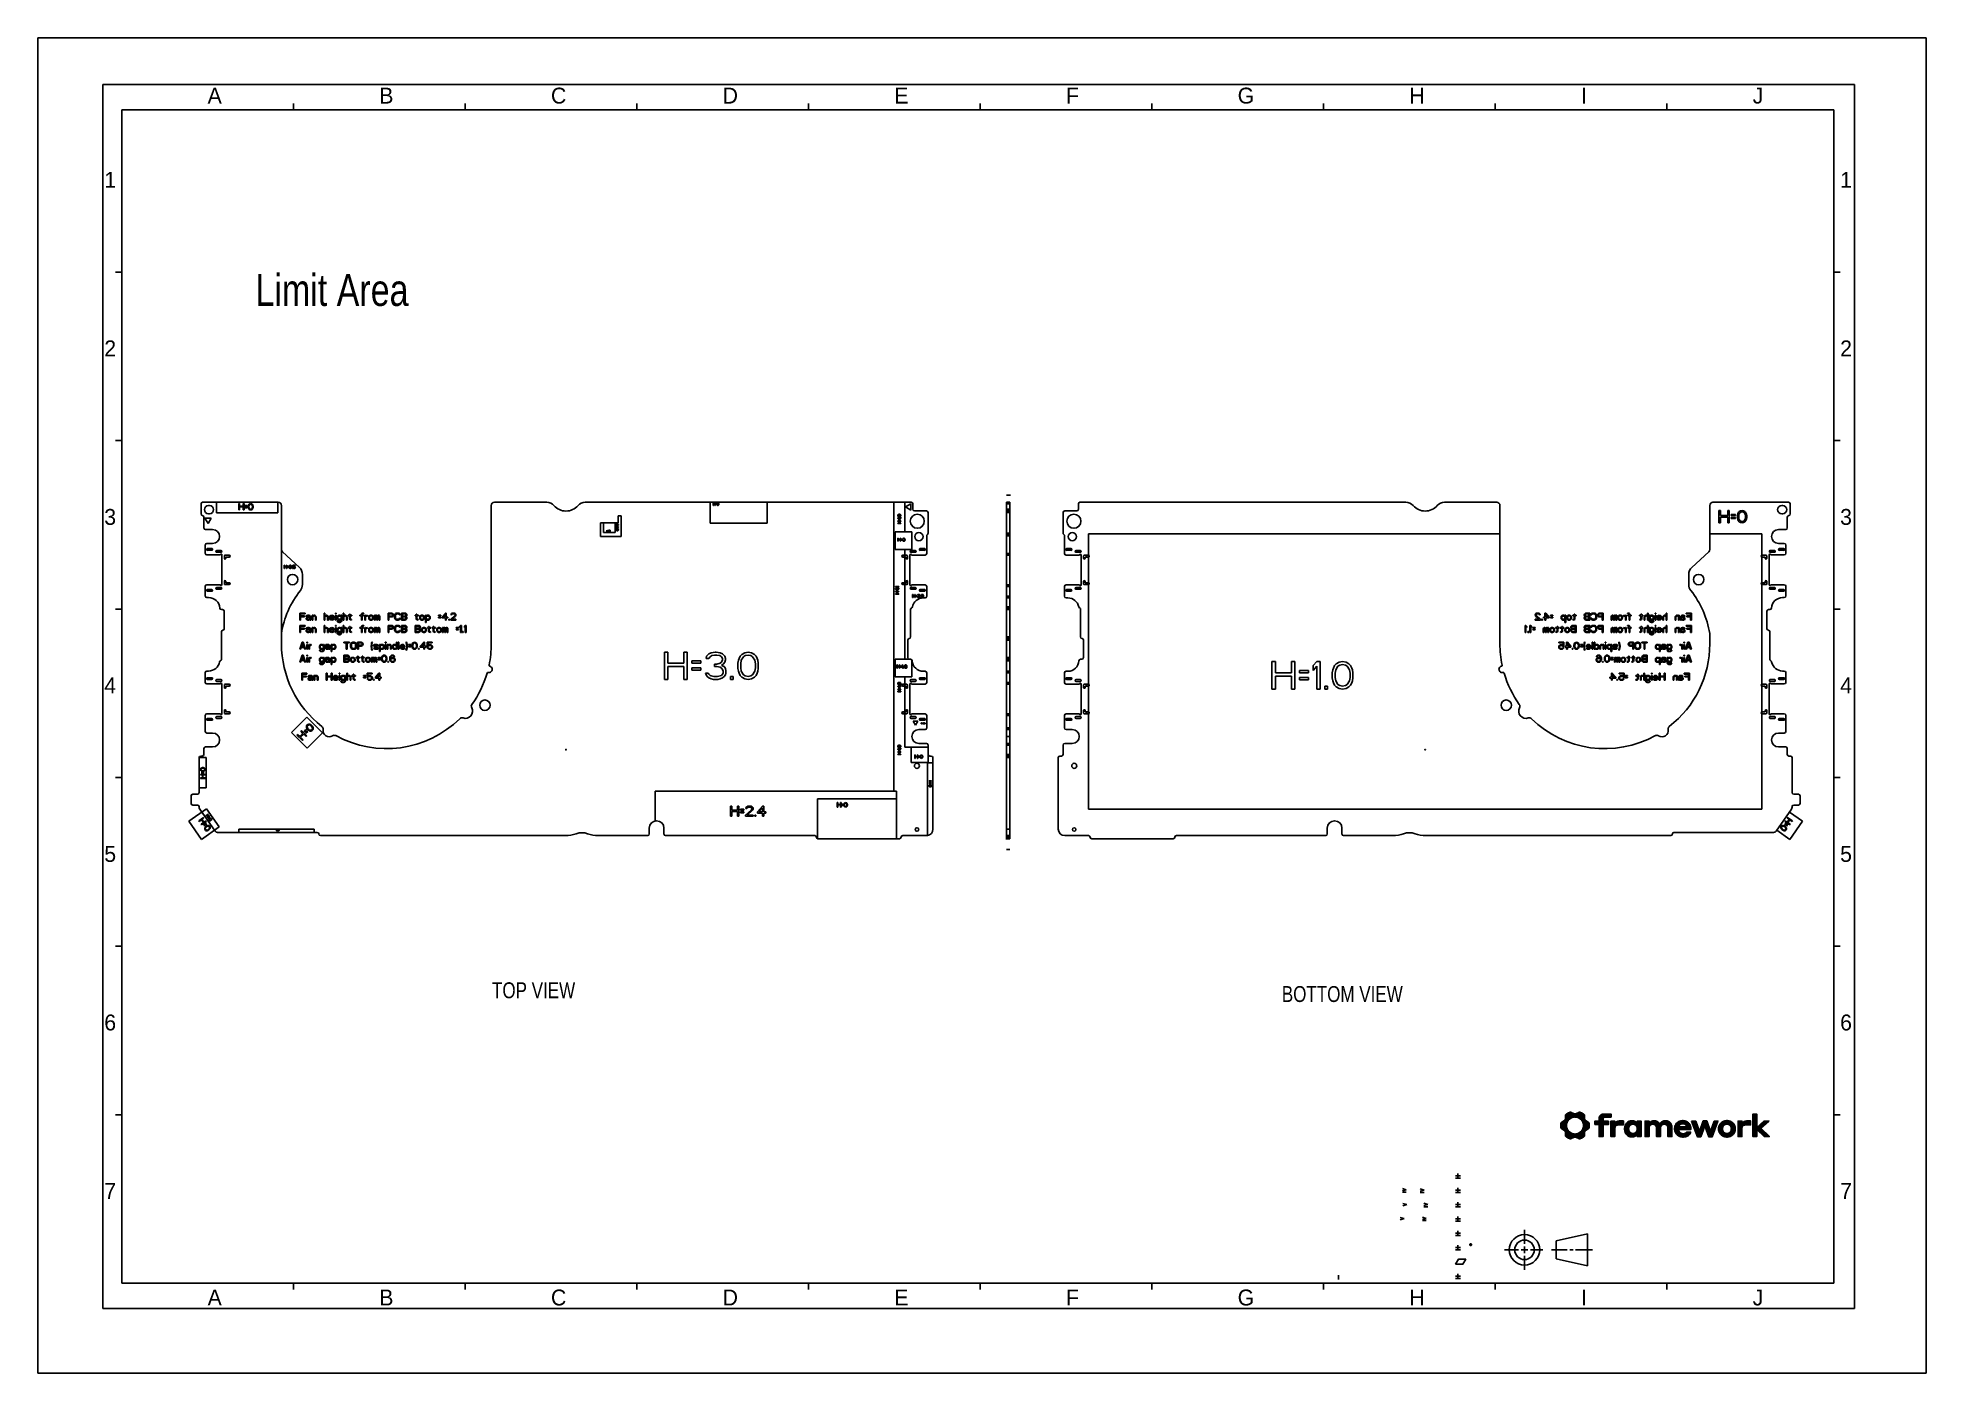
# Model space of a CAD drawing. Header units: millimetres. Extents: x 0 to 594, y 0 to 420.
import ezdxf

# ---------------------------------------------------------------- set-up
doc = ezdxf.new("R2010")
doc.units = ezdxf.units.MM
doc.header["$LTSCALE"] = 32.67
doc.layers.get('0').update_dxf_attribs({"linetype": 'CONTINUOUS'})
doc.layers.add('5_CURVES', color=7, linetype='CONTINUOUS')
doc.styles.get("Standard").update_dxf_attribs({"font": 'txt', "width": 0.8})
doc.styles.add('TEXTSTYLE_2', font='txt')

msp = doc.modelspace()

# ---------------------------------------------------------------- texts
at = {"color": 7, "linetype": 'CONTINUOUS', "char_height": 5, "width": 5, "attachment_point": 1, "line_spacing_factor": 0.9, "style": 'TEXTSTYLE_2'}
for s, insert in [('A', (53.42, 404.31)), ('B', (107.42, 404.31)), ('C', (161.42, 404.31)), ('D', (215.42, 404.31)), ('E', (269.42, 404.31)), ('F', (323.42, 404.31)), ('G', (377.42, 404.31)), ('H', (431.42, 404.31)), ('I', (485.42, 404.31)), ('J', (539.42, 404.31)), ('1', (20.92, 377.81)), ('1', (566.92, 377.81)), ('2', (20.92, 324.81)), ('2', (566.92, 324.81)), ('3', (20.92, 271.81)), ('3', (566.92, 271.81)), ('4', (20.92, 218.81)), ('4', (566.92, 218.81)), ('5', (20.92, 165.81)), ('5', (566.92, 165.81)), ('6', (20.92, 112.81)), ('6', (566.92, 112.81)), ('7', (20.92, 59.81)), ('7', (566.92, 59.81)), ('A', (53.42, 26.31)), ('B', (107.42, 26.31)), ('C', (161.42, 26.31)), ('D', (215.42, 26.31)), ('E', (269.42, 26.31)), ('F', (323.42, 26.31)), ('G', (377.42, 26.31)), ('H', (431.42, 26.31)), ('I', (485.42, 26.31)), ('J', (539.42, 26.31))]:
    msp.add_mtext(s, dxfattribs=dict(at, insert=insert))
at = {"color": 7, "linetype": 'CONTINUOUS', "attachment_point": 1, "line_spacing_factor": 0.9}
for s, insert, char_height, width in [('Limit Area', (68.46, 345.66), 10, 80), ('TOP VIEW', (142.88, 122.94), 5, 32), ('BOTTOM VIEW', (391.31, 121.76), 5, 44)]:
    msp.add_mtext(s, dxfattribs=dict(at, insert=insert, char_height=char_height, width=width))

# ---------------------------------------------------------------- blocks, each defined once
blk = doc.blocks.new('SYM301_BL0', base_point=(436.14, 48.55))
at = {"color": 7, "linetype": 'CONTINUOUS'}
for p, q in [((435.52, 49.12), (436.76, 48.66)), ((436.73, 48.66), (435.52, 48.34)), ((435.52, 47.98), (436.71, 47.98))]:
    blk.add_line(p, q, dxfattribs=at)
blk = doc.blocks.new('SYM301_BL1', base_point=(436.63, 52.94))
at = {"color": 7, "linetype": 'CONTINUOUS'}
for p, q in [((436.01, 53.51), (437.24, 53.05)), ((437.22, 53.05), (436.01, 52.73)), ((436.01, 52.37), (437.2, 52.37))]:
    blk.add_line(p, q, dxfattribs=at)
blk = doc.blocks.new('SYM301_BL2', base_point=(435.48, 57.45))
at = {"color": 7, "linetype": 'CONTINUOUS'}
for p, q in [((434.86, 58.02), (436.1, 57.56)), ((436.07, 57.56), (434.86, 57.24)), ((434.86, 56.88), (436.05, 56.88))]:
    blk.add_line(p, q, dxfattribs=at)
blk = doc.blocks.new('SYM001_BL3', base_point=(429.16, 48.62))
at = {"color": 7, "linetype": 'CONTINUOUS'}
for p, q in [((429.78, 48.69), (428.54, 48.23)), ((428.56, 49.01), (429.78, 48.69))]:
    blk.add_line(p, q, dxfattribs=at)
blk = doc.blocks.new('SYM001_BL4', base_point=(430, 53.01))
at = {"color": 7, "linetype": 'CONTINUOUS'}
for p, q in [((430.62, 53.08), (429.38, 52.62)), ((429.4, 53.39), (430.62, 53.08))]:
    blk.add_line(p, q, dxfattribs=at)
blk = doc.blocks.new('SYM301_BL5', base_point=(429.85, 57.55))
at = {"color": 7, "linetype": 'CONTINUOUS'}
for p, q in [((429.23, 58.12), (430.46, 57.66)), ((430.44, 57.66), (429.23, 57.34)), ((429.23, 56.97), (430.42, 56.97))]:
    blk.add_line(p, q, dxfattribs=at)

# ---------------------------------------------------------------- hatches: boundary and pattern name
at = {"linetype": 'CONTINUOUS'}
for points in [[(481.09, 79.04), (481.02, 78.86), (480.95, 78.68), (480.9, 78.5), (480.87, 78.3), (480.85, 78.11), (480.84, 77.91), (480.85, 77.71), (480.87, 77.51), (480.9, 77.32), (480.95, 77.13), (479.22, 76.96), (479.2, 76.99), (479.19, 77.01), (479.17, 77.04), (479.16, 77.07), (479.14, 77.09), (479.13, 77.12), (479.12, 77.15), (479.12, 77.18), (479.11, 77.21), (479.09, 77.33), (479.08, 77.44), (479.07, 77.56), (479.06, 77.67), (479.06, 77.79), (479.06, 77.91), (479.06, 78.03), (479.06, 78.14), (479.07, 78.26), (479.08, 78.37), (479.09, 78.49), (479.11, 78.6), (479.12, 78.63), (479.12, 78.66), (479.13, 78.69), (479.14, 78.72), (479.16, 78.75), (479.17, 78.78), (479.19, 78.8), (479.2, 78.83), (479.22, 78.85), (479.24, 78.87), (479.26, 78.9), (479.29, 78.92), (479.31, 78.94), (479.34, 78.95), (479.36, 78.97), (481.17, 79.21)], [(482.22, 80.25), (482.06, 80.16), (481.91, 80.05), (481.76, 79.93), (481.63, 79.8), (481.5, 79.67), (481.38, 79.52), (481.27, 79.37), (481.17, 79.21), (479.36, 78.97), (480.02, 79.35), (480.08, 79.38), (480.13, 79.42), (480.17, 79.46), (480.22, 79.5), (480.26, 79.54), (480.3, 79.59), (480.34, 79.64), (480.37, 79.69), (480.4, 79.74), (480.43, 79.8), (480.45, 79.85), (480.48, 79.91), (480.49, 79.97), (480.51, 80.03), (480.51, 80.09), (480.52, 80.15), (480.52, 80.22), (483.13, 80.56), (482.93, 80.53), (482.75, 80.48), (482.57, 80.41), (482.39, 80.34)], [(483.52, 81.53), (486.19, 81.49), (486.33, 81.38), (486.35, 81.36), (486.38, 81.34), (486.4, 81.32), (486.42, 81.29), (486.43, 81.27), (486.45, 81.24), (486.46, 81.21), (486.48, 81.19), (486.49, 81.16), (486.5, 81.13), (486.51, 81.1), (486.51, 81.07), (486.52, 81.04), (486.52, 81.01), (486.52, 80.98), (483.13, 80.56), (480.52, 80.22), (480.52, 80.98), (480.52, 81.01), (480.53, 81.04), (480.53, 81.07), (480.54, 81.1), (480.55, 81.13), (480.56, 81.16), (480.57, 81.19), (480.58, 81.21), (480.59, 81.24), (480.61, 81.27), (480.63, 81.29), (480.65, 81.32), (480.67, 81.34), (480.69, 81.36), (480.72, 81.38), (480.85, 81.49), (483.2, 81.58), (483.27, 81.56), (483.33, 81.54), (483.39, 81.53), (483.46, 81.53)], [(483.14, 81.6), (483.2, 81.58), (480.85, 81.49), (480.99, 81.59), (483.02, 81.66), (483.08, 81.63)], [(482.36, 82.04), (483.02, 81.66), (480.99, 81.59), (481.14, 81.68), (481.29, 81.77), (481.44, 81.86), (481.59, 81.94), (481.75, 82.01), (482.31, 82.07), (482.33, 82.06)], [(482.07, 82.11), (482.1, 82.11), (482.13, 82.11), (482.16, 82.11), (482.19, 82.1), (482.22, 82.1), (482.25, 82.09), (482.28, 82.08), (482.31, 82.07), (481.75, 82.01), (481.92, 82.07), (481.95, 82.09), (481.98, 82.09), (482.01, 82.1), (482.04, 82.11)], [(483.52, 80.59), (483.32, 80.58), (483.13, 80.56), (486.52, 80.98), (486.52, 80.22), (486.52, 80.15), (485.14, 80.05), (484.98, 80.16), (484.82, 80.25), (484.65, 80.34), (484.48, 80.41), (484.3, 80.48), (484.11, 80.53), (483.92, 80.56), (483.72, 80.58)], [(485.91, 81.68), (486.05, 81.59), (486.19, 81.49), (483.52, 81.53), (483.59, 81.53), (483.65, 81.53), (483.72, 81.54), (483.78, 81.56), (483.84, 81.58), (483.9, 81.6), (483.96, 81.63), (484.02, 81.66), (485.29, 82.01), (485.45, 81.94), (485.61, 81.86), (485.76, 81.77)], [(484.95, 82.11), (484.98, 82.11), (485.01, 82.11), (485.04, 82.1), (485.07, 82.09), (485.1, 82.09), (485.13, 82.07), (485.29, 82.01), (484.02, 81.66), (484.68, 82.04), (484.71, 82.06), (484.74, 82.07), (484.77, 82.08), (484.8, 82.09), (484.83, 82.1), (484.86, 82.1), (484.89, 82.11), (484.92, 82.11)], [(486.53, 80.09), (486.54, 80.03), (485.28, 79.93), (485.14, 80.05), (486.52, 80.15)], [(486.55, 79.97), (486.57, 79.91), (485.42, 79.8), (485.28, 79.93), (486.54, 80.03)], [(486.59, 79.85), (486.61, 79.8), (485.55, 79.67), (485.42, 79.8), (486.57, 79.91)], [(486.67, 79.69), (486.7, 79.64), (485.66, 79.52), (485.55, 79.67), (486.61, 79.8), (486.64, 79.74)], [(486.78, 79.54), (486.82, 79.5), (485.77, 79.37), (485.66, 79.52), (486.7, 79.64), (486.74, 79.59)], [(486.97, 79.38), (487.02, 79.35), (487.68, 78.97), (486.03, 78.86), (485.96, 79.04), (485.87, 79.21), (485.77, 79.37), (486.82, 79.5), (486.87, 79.46), (486.92, 79.42)], [(487.8, 78.87), (487.82, 78.85), (486.09, 78.68), (486.03, 78.86), (487.68, 78.97), (487.71, 78.95), (487.73, 78.94), (487.76, 78.92), (487.78, 78.9)], [(487.91, 78.69), (487.92, 78.66), (486.14, 78.5), (486.09, 78.68), (487.82, 78.85), (487.84, 78.83), (487.86, 78.8), (487.87, 78.78), (487.89, 78.75), (487.9, 78.72)], [(487.95, 77.33), (487.93, 77.21), (486.09, 77.13), (486.14, 77.32), (487.96, 77.44)], [(487.93, 78.6), (487.95, 78.49), (486.18, 78.3), (486.14, 78.5), (487.92, 78.66), (487.93, 78.63)], [(487.97, 77.56), (487.96, 77.44), (486.14, 77.32), (486.18, 77.51), (487.98, 77.67)], [(487.96, 78.37), (487.97, 78.26), (486.2, 78.11), (486.18, 78.3), (487.95, 78.49)], [(487.99, 77.79), (487.98, 77.67), (486.18, 77.51), (486.2, 77.71), (487.99, 77.91)], [(487.98, 78.14), (487.99, 78.03), (487.99, 77.91), (486.2, 77.71), (486.2, 77.91), (486.2, 78.11), (487.97, 78.26)], [(492.35, 79.78), (492.35, 79.3), (489.77, 78.26), (489.77, 79.3), (491.11, 79.3), (492.36, 79.96), (492.36, 79.9), (492.35, 79.84)], [(494.1, 79.3), (494.1, 78.26), (492.35, 78.26), (492.35, 74.42), (491.11, 74.42), (491.11, 78.26), (489.77, 78.26), (492.35, 79.3)], [(492.42, 80.18), (492.4, 80.13), (491.11, 80.02), (491.12, 80.14), (492.47, 80.27), (492.45, 80.22)], [(492.37, 80.02), (492.36, 79.96), (491.11, 79.3), (491.11, 80.02), (492.4, 80.13), (492.39, 80.08)], [(492.5, 80.31), (492.47, 80.27), (491.12, 80.14), (491.13, 80.27), (492.57, 80.38), (492.53, 80.34)], [(492.61, 80.41), (492.57, 80.38), (491.13, 80.27), (491.14, 80.38), (492.75, 80.48), (492.7, 80.46), (492.65, 80.43)], [(492.8, 80.5), (492.75, 80.48), (491.14, 80.38), (491.17, 80.49), (493.12, 80.54), (493.05, 80.54), (492.98, 80.53), (492.92, 80.52), (492.86, 80.51)], [(492.6, 81.52), (492.75, 81.52), (494.85, 81.52), (494.85, 80.54), (493.12, 80.54), (491.17, 80.49), (491.2, 80.6), (491.23, 80.7), (491.27, 80.8), (491.32, 80.89), (491.38, 80.97), (491.44, 81.05), (491.51, 81.13), (491.59, 81.19), (491.67, 81.25), (491.77, 81.31), (491.86, 81.36), (491.97, 81.4), (492.08, 81.44), (492.2, 81.47), (492.32, 81.49), (492.46, 81.51)], [(497.51, 79.33), (497.63, 79.33), (498.77, 79.33), (498.77, 78.11), (497.47, 78.11), (497.34, 78.1), (497.22, 78.1), (497.11, 78.09), (497, 78.08), (496.9, 78.06), (496.81, 78.04), (496.72, 78.02), (496.64, 77.99), (496.56, 77.95), (496.49, 77.92), (496.43, 77.88), (496.37, 77.84), (496.31, 77.78), (496.26, 77.73), (496.21, 77.66), (496.17, 77.6), (496.14, 77.52), (494.82, 74.42), (494.82, 79.3), (496.05, 79.3), (496.05, 78.48), (496.08, 78.54), (496.11, 78.61), (496.16, 78.68), (496.21, 78.75), (496.28, 78.83), (496.35, 78.9), (496.41, 78.96), (496.48, 79.01), (496.56, 79.06), (496.65, 79.11), (496.74, 79.16), (496.84, 79.2), (496.95, 79.24), (497.07, 79.27), (497.17, 79.29), (497.27, 79.31), (497.39, 79.32)], [(496.05, 76.99), (496.05, 74.42), (494.82, 74.42), (496.14, 77.52), (496.11, 77.45), (496.09, 77.37), (496.07, 77.28), (496.06, 77.19), (496.05, 77.09)], [(500.45, 77.31), (500.42, 77.2), (499.14, 77.07), (499.16, 77.28), (500.48, 77.41)], [(500.52, 77.51), (500.48, 77.41), (499.16, 77.28), (499.19, 77.47), (500.56, 77.61)], [(500.61, 77.7), (500.56, 77.61), (499.19, 77.47), (499.23, 77.66), (500.67, 77.79)], [(500.73, 77.87), (500.67, 77.79), (499.23, 77.66), (499.29, 77.84), (500.8, 77.94)], [(500.87, 78.01), (500.8, 77.94), (499.29, 77.84), (499.35, 78.01), (501.04, 78.13), (500.95, 78.07)], [(501.13, 78.18), (501.04, 78.13), (499.35, 78.01), (499.43, 78.17), (501.65, 78.32), (501.53, 78.31), (501.42, 78.29), (501.32, 78.26), (501.22, 78.23)], [(499.51, 78.33), (499.6, 78.47), (501.76, 78.33), (501.65, 78.32), (499.43, 78.17)], [(503.03, 78.64), (503.06, 78.6), (499.6, 78.47), (499.7, 78.6), (503, 78.69)], [(503.08, 78.57), (502.46, 78.13), (502.38, 78.18), (502.28, 78.23), (502.19, 78.26), (502.09, 78.29), (501.98, 78.31), (501.87, 78.32), (501.76, 78.33), (499.6, 78.47), (503.06, 78.6)], [(502.96, 78.73), (503, 78.69), (499.7, 78.6), (499.81, 78.73), (502.9, 78.8)], [(502.83, 78.88), (502.9, 78.8), (499.81, 78.73), (499.95, 78.85), (502.75, 78.95)], [(502.43, 79.17), (502.55, 79.1), (502.66, 79.03), (502.75, 78.95), (499.95, 78.85), (500.08, 78.97), (500.23, 79.07), (500.39, 79.16), (502.34, 79.22)], [(502.12, 79.31), (502.23, 79.27), (502.34, 79.22), (500.39, 79.16), (500.55, 79.23), (500.72, 79.3), (502, 79.34)], [(501.26, 79.4), (501.44, 79.41), (501.59, 79.4), (501.74, 79.39), (501.87, 79.37), (502, 79.34), (500.72, 79.3), (500.89, 79.35), (501.07, 79.38)], [(503.08, 78.57), (503.08, 79.3), (504.31, 79.3), (504.31, 74.42), (503.08, 74.42), (503.08, 75.19), (502.97, 76.21), (503.01, 76.31), (503.04, 76.41), (503.06, 76.52), (503.08, 76.63), (503.09, 76.74), (503.09, 76.86), (503.09, 76.98), (503.08, 77.09), (503.06, 77.2), (503.04, 77.31), (503.01, 77.41), (502.97, 77.51), (502.93, 77.61), (502.88, 77.7), (502.82, 77.79), (502.76, 77.87), (502.69, 77.94), (502.62, 78.01), (502.55, 78.07), (502.46, 78.13)], [(506.8, 77.02), (506.8, 74.42), (505.57, 74.42), (505.57, 79.3), (506.8, 79.3), (506.8, 78.48), (506.91, 77.61), (506.87, 77.52), (506.85, 77.43), (506.82, 77.33), (506.81, 77.23), (506.8, 77.13)], [(508.4, 79.41), (508.54, 79.4), (508.68, 79.39), (508.82, 79.37), (508.95, 79.34), (509.08, 79.3), (509.2, 79.26), (509.32, 79.21), (509.43, 79.15), (509.54, 79.08), (509.64, 79.01), (509.73, 78.93), (509.82, 78.84), (509.9, 78.75), (509.98, 78.65), (510.05, 78.54), (510.12, 78.43), (507.9, 78.3), (507.8, 78.29), (507.7, 78.28), (507.61, 78.25), (507.53, 78.22), (507.44, 78.19), (507.36, 78.14), (507.29, 78.09), (507.22, 78.04), (507.15, 77.98), (507.09, 77.92), (507.04, 77.85), (506.99, 77.77), (506.95, 77.69), (506.91, 77.61), (506.8, 78.48), (506.83, 78.55), (506.88, 78.62), (506.94, 78.7), (507, 78.78), (507.07, 78.86), (507.15, 78.93), (507.24, 79.01), (507.34, 79.08), (507.44, 79.15), (507.55, 79.21), (507.67, 79.27), (507.8, 79.31), (507.91, 79.35), (508.03, 79.37), (508.15, 79.39), (508.27, 79.4)], [(508.1, 78.3), (508, 78.31), (507.9, 78.3), (510.12, 78.43), (510.18, 78.32), (511.6, 78.31), (511.5, 78.3), (511.4, 78.29), (511.31, 78.28), (511.22, 78.25), (511.13, 78.22), (511.04, 78.19), (510.97, 78.14), (510.89, 78.09), (510.82, 78.04), (510.76, 77.98), (510.7, 77.92), (510.64, 77.85), (510.59, 77.77), (510.55, 77.69), (510.51, 77.61), (510.48, 77.52), (510.45, 77.43), (510.43, 77.33), (510.41, 77.23), (510.4, 77.13), (510.4, 77.02), (510.4, 74.42), (509.16, 74.42), (509.16, 77.02), (509.16, 77.13), (509.15, 77.24), (509.14, 77.34), (509.11, 77.44), (509.09, 77.53), (509.06, 77.62), (509.02, 77.7), (508.98, 77.78), (508.93, 77.85), (508.88, 77.92), (508.82, 77.99), (508.76, 78.05), (508.69, 78.1), (508.62, 78.15), (508.55, 78.19), (508.46, 78.22), (508.38, 78.25), (508.29, 78.28), (508.2, 78.29)], [(511.97, 79.41), (512.14, 79.4), (512.31, 79.39), (512.47, 79.36), (512.63, 79.32), (512.77, 79.26), (512.91, 79.2), (513.05, 79.13), (513.17, 79.05), (513.29, 78.96), (513.4, 78.86), (513.5, 78.75), (513.59, 78.63), (513.67, 78.51), (513.75, 78.37), (513.81, 78.24), (513.87, 78.09), (513.92, 77.94), (512.58, 77.78), (512.53, 77.85), (512.48, 77.92), (512.42, 77.99), (512.36, 78.05), (512.29, 78.1), (512.22, 78.15), (512.15, 78.19), (512.07, 78.22), (511.98, 78.25), (511.89, 78.28), (511.8, 78.29), (511.7, 78.3), (511.6, 78.31), (510.18, 78.32), (510.22, 78.4), (510.27, 78.49), (510.34, 78.58), (510.4, 78.68), (510.48, 78.77), (510.57, 78.86), (510.66, 78.95), (510.77, 79.03), (510.88, 79.11), (511.01, 79.18), (511.14, 79.25), (511.29, 79.3), (511.41, 79.34), (511.54, 79.37), (511.68, 79.39), (511.82, 79.4)], [(513.92, 77.94), (513.95, 77.78), (513.98, 77.61), (513.99, 77.44), (514, 77.27), (514, 74.42), (512.76, 74.42), (512.76, 77.02), (512.76, 77.13), (512.75, 77.24), (512.74, 77.34), (512.72, 77.44), (512.69, 77.53), (512.66, 77.62), (512.62, 77.7), (512.58, 77.78)], [(518.68, 77.51), (519.91, 77.44), (519.95, 77.23), (519.97, 77.02), (519.98, 76.66), (516.09, 76.66), (516.1, 76.55), (516.12, 76.44), (514.92, 76.26), (514.89, 76.45), (514.86, 76.65), (514.86, 76.86), (514.86, 77.07), (514.89, 77.28), (514.92, 77.48), (516.16, 77.6), (516.13, 77.51)], [(516.19, 77.69), (516.16, 77.6), (514.92, 77.48), (514.97, 77.67), (516.27, 77.85), (516.23, 77.77)], [(516.32, 77.93), (516.27, 77.85), (514.97, 77.67), (515.03, 77.86), (516.37, 78)], [(516.42, 78.07), (516.37, 78), (515.03, 77.86), (515.1, 78.03), (516.55, 78.19), (516.48, 78.13)], [(516.62, 78.24), (516.55, 78.19), (515.1, 78.03), (515.19, 78.2), (516.77, 78.33), (516.69, 78.29)], [(516.85, 78.37), (516.77, 78.33), (515.19, 78.2), (515.29, 78.36), (517.31, 78.47), (517.21, 78.46), (517.12, 78.45), (517.02, 78.42), (516.93, 78.4)], [(517.21, 79.42), (517.42, 79.43), (517.63, 79.42), (517.83, 79.4), (518.03, 79.37), (518.22, 79.32), (518.41, 79.26), (518.58, 79.19), (518.75, 79.1), (518.91, 79), (519.06, 78.9), (519.19, 78.78), (519.32, 78.64), (519.44, 78.5), (519.55, 78.35), (519.65, 78.19), (519.73, 78.02), (519.8, 77.83), (518.62, 77.69), (518.58, 77.78), (518.53, 77.86), (518.49, 77.94), (518.43, 78.01), (518.38, 78.08), (518.32, 78.14), (518.25, 78.19), (518.18, 78.25), (518.11, 78.29), (518.04, 78.33), (517.96, 78.37), (517.88, 78.4), (517.79, 78.43), (517.7, 78.45), (517.61, 78.46), (517.51, 78.47), (517.42, 78.47), (517.31, 78.47), (515.29, 78.36), (515.39, 78.51), (515.51, 78.65), (515.64, 78.78), (515.78, 78.89), (515.93, 79), (516.09, 79.1), (516.25, 79.18), (516.43, 79.26), (516.61, 79.32), (516.8, 79.37), (517, 79.4)], [(519.8, 77.83), (519.86, 77.64), (519.91, 77.44), (518.68, 77.51), (518.65, 77.6), (518.62, 77.69)], [(524.96, 79.34), (526.15, 76.05), (528.47, 79.3), (526.68, 74.38), (525.57, 74.38), (524.33, 77.78), (523.09, 74.38), (522.01, 74.38), (522.66, 76.02), (523.86, 79.34)], [(529.98, 77.31), (529.96, 77.2), (528.69, 77.07), (528.71, 77.27), (530.02, 77.41)], [(530.06, 77.51), (530.02, 77.41), (528.71, 77.27), (528.75, 77.47), (530.1, 77.61)], [(530.15, 77.7), (530.1, 77.61), (528.75, 77.47), (528.8, 77.66), (530.21, 77.78)], [(530.27, 77.86), (530.21, 77.78), (528.8, 77.66), (528.86, 77.84), (530.42, 78.01), (530.34, 77.94)], [(530.5, 78.07), (530.42, 78.01), (528.86, 77.84), (528.94, 78.02), (530.68, 78.18), (530.59, 78.13)], [(530.77, 78.22), (530.68, 78.18), (528.94, 78.02), (529.03, 78.19), (531.2, 78.32), (531.09, 78.31), (530.98, 78.29), (530.87, 78.26)], [(531.32, 79.43), (531.53, 79.42), (531.73, 79.4), (531.93, 79.36), (532.12, 79.32), (532.31, 79.25), (532.49, 79.18), (532.66, 79.09), (532.82, 78.99), (532.97, 78.89), (533.12, 78.77), (533.25, 78.64), (533.38, 78.5), (533.49, 78.35), (533.59, 78.19), (533.68, 78.02), (533.76, 77.84), (533.82, 77.66), (532.57, 77.51), (532.52, 77.61), (532.47, 77.7), (532.41, 77.79), (532.35, 77.87), (532.28, 77.94), (532.2, 78.01), (532.12, 78.07), (532.04, 78.13), (531.95, 78.18), (531.85, 78.23), (531.75, 78.26), (531.65, 78.29), (531.54, 78.31), (531.43, 78.32), (531.32, 78.33), (531.2, 78.32), (529.03, 78.19), (529.13, 78.35), (529.24, 78.5), (529.37, 78.64), (529.5, 78.77), (529.65, 78.89), (529.8, 78.99), (529.96, 79.09), (530.13, 79.18), (530.31, 79.25), (530.5, 79.32), (530.7, 79.36), (530.9, 79.4), (531.1, 79.42)], [(533.82, 77.66), (533.87, 77.47), (533.91, 77.27), (533.93, 77.07), (533.94, 76.86), (533.93, 76.65), (533.91, 76.45), (533.87, 76.25), (533.82, 76.06), (533.76, 75.88), (533.68, 75.7), (533.59, 75.53), (533.49, 75.37), (531.43, 75.4), (531.54, 75.41), (531.65, 75.43), (531.75, 75.46), (531.85, 75.49), (531.95, 75.54), (532.04, 75.59), (532.12, 75.64), (532.2, 75.71), (532.28, 75.78), (532.35, 75.85), (532.41, 75.93), (532.47, 76.02), (532.52, 76.11), (532.57, 76.21), (532.61, 76.31), (532.64, 76.41), (532.66, 76.52), (532.68, 76.63), (532.69, 76.74), (532.7, 76.86), (532.69, 76.98), (532.68, 77.09), (532.66, 77.2), (532.64, 77.31), (532.61, 77.41), (532.57, 77.51)], [(537.48, 79.33), (537.61, 79.33), (538.75, 79.33), (538.75, 78.11), (537.45, 78.11), (537.32, 78.1), (537.2, 78.1), (537.09, 78.09), (536.98, 78.08), (536.88, 78.06), (536.78, 78.04), (536.7, 78.02), (536.61, 77.99), (536.54, 77.95), (536.47, 77.92), (536.4, 77.88), (536.35, 77.84), (536.29, 77.78), (536.24, 77.73), (536.19, 77.66), (536.15, 77.6), (536.12, 77.52), (534.8, 74.42), (534.8, 79.3), (536.03, 79.3), (536.03, 78.48), (536.06, 78.54), (536.09, 78.61), (536.14, 78.68), (536.19, 78.75), (536.25, 78.83), (536.33, 78.9), (536.39, 78.96), (536.46, 79.01), (536.54, 79.06), (536.62, 79.11), (536.71, 79.16), (536.81, 79.2), (536.92, 79.24), (537.04, 79.27), (537.14, 79.29), (537.25, 79.31), (537.36, 79.32)], [(536.03, 76.99), (536.03, 74.42), (534.8, 74.42), (536.12, 77.52), (536.09, 77.45), (536.07, 77.37), (536.05, 77.28), (536.04, 77.19), (536.03, 77.09)], [(540.69, 77.31), (542.93, 79.3), (544.54, 79.3), (541.95, 77.02), (544.68, 74.42), (543.03, 74.42), (540.69, 76.64), (540.69, 74.42), (539.47, 74.42), (539.47, 81.52), (540.69, 81.52)], [(480.95, 77.13), (481.02, 76.95), (481.09, 76.78), (480.02, 76.46), (479.36, 76.85), (479.34, 76.86), (479.31, 76.88), (479.29, 76.9), (479.26, 76.92), (479.24, 76.94), (479.22, 76.96)], [(481.17, 76.61), (481.27, 76.45), (481.38, 76.29), (481.5, 76.15), (481.63, 76.01), (481.76, 75.88), (481.91, 75.77), (482.06, 75.66), (482.22, 75.56), (480.52, 74.84), (480.52, 75.6), (480.52, 75.67), (480.51, 75.73), (480.5, 75.8), (480.49, 75.86), (480.47, 75.92), (480.45, 75.98), (480.42, 76.04), (480.39, 76.1), (480.35, 76.15), (480.32, 76.21), (480.28, 76.26), (480.23, 76.3), (480.18, 76.35), (480.13, 76.39), (480.08, 76.43), (480.02, 76.46), (481.09, 76.78)], [(483.52, 75.23), (483.72, 75.23), (483.92, 75.25), (486.52, 74.84), (486.52, 74.81), (486.52, 74.77), (486.51, 74.74), (486.51, 74.71), (486.5, 74.69), (486.49, 74.66), (486.48, 74.63), (486.46, 74.6), (486.45, 74.57), (486.43, 74.55), (486.42, 74.52), (486.4, 74.5), (486.38, 74.48), (486.35, 74.46), (486.33, 74.44), (486.19, 74.33), (483.72, 74.27), (483.65, 74.28), (483.59, 74.29), (483.52, 74.29), (480.99, 74.23), (480.85, 74.33), (480.72, 74.44), (480.69, 74.46), (480.67, 74.48), (480.65, 74.5), (480.63, 74.52), (480.61, 74.55), (480.59, 74.57), (480.58, 74.6), (480.57, 74.63), (480.56, 74.66), (480.55, 74.69), (480.54, 74.71), (480.53, 74.74), (480.53, 74.77), (480.52, 74.81), (480.52, 74.84), (482.22, 75.56), (482.39, 75.47), (482.57, 75.4), (482.75, 75.34), (482.93, 75.29), (483.13, 75.25), (483.32, 75.23)], [(483.2, 74.24), (483.14, 74.21), (481.14, 74.13), (480.99, 74.23), (483.52, 74.29), (483.46, 74.29), (483.39, 74.28), (483.33, 74.27), (483.27, 74.26)], [(483.02, 74.16), (482.36, 73.77), (481.92, 73.74), (481.75, 73.81), (481.59, 73.88), (481.44, 73.96), (481.29, 74.04), (481.14, 74.13), (483.14, 74.21), (483.08, 74.19)], [(482.31, 73.75), (482.28, 73.73), (482.25, 73.73), (482.22, 73.72), (482.19, 73.71), (482.16, 73.71), (482.13, 73.71), (482.1, 73.71), (482.07, 73.71), (482.04, 73.71), (482.01, 73.71), (481.98, 73.72), (481.95, 73.73), (481.92, 73.74), (482.36, 73.77), (482.33, 73.76)], [(483.72, 74.27), (486.19, 74.33), (486.05, 74.23), (485.91, 74.13), (484.68, 73.77), (484.02, 74.16), (483.96, 74.19), (483.9, 74.21), (483.84, 74.24), (483.78, 74.26)], [(486.52, 75.67), (486.52, 75.6), (486.52, 74.84), (483.92, 75.25), (484.11, 75.29), (484.3, 75.34), (484.48, 75.4), (484.65, 75.47), (484.82, 75.56), (484.98, 75.66), (486.53, 75.73)], [(485.29, 73.81), (485.13, 73.74), (485.1, 73.73), (485.07, 73.72), (485.04, 73.71), (485.01, 73.71), (484.98, 73.71), (484.95, 73.71), (484.92, 73.71), (484.89, 73.71), (484.86, 73.71), (484.83, 73.72), (484.8, 73.73), (484.77, 73.73), (484.74, 73.75), (484.71, 73.76), (484.68, 73.77), (485.91, 74.13), (485.76, 74.04), (485.61, 73.96), (485.45, 73.88)], [(486.54, 75.8), (486.53, 75.73), (484.98, 75.66), (485.14, 75.77), (486.56, 75.86)], [(486.58, 75.92), (486.56, 75.86), (485.14, 75.77), (485.28, 75.88), (486.6, 75.98)], [(486.62, 76.04), (486.6, 75.98), (485.28, 75.88), (485.42, 76.01), (486.66, 76.1)], [(486.69, 76.15), (486.66, 76.1), (485.42, 76.01), (485.55, 76.15), (486.77, 76.26), (486.73, 76.21)], [(486.81, 76.3), (486.77, 76.26), (485.55, 76.15), (485.66, 76.29), (486.96, 76.43), (486.91, 76.39), (486.86, 76.35)], [(487.68, 76.85), (487.02, 76.46), (486.96, 76.43), (485.66, 76.29), (485.77, 76.45), (485.87, 76.61), (485.96, 76.78), (487.8, 76.94), (487.78, 76.92), (487.76, 76.9), (487.73, 76.88), (487.71, 76.86)], [(487.82, 76.96), (487.8, 76.94), (485.96, 76.78), (486.03, 76.95), (487.91, 77.12), (487.9, 77.09), (487.89, 77.07), (487.87, 77.04), (487.86, 77.01), (487.84, 76.99)], [(487.92, 77.15), (487.91, 77.12), (486.03, 76.95), (486.09, 77.13), (487.93, 77.21), (487.93, 77.18)], [(500.41, 77.09), (500.39, 76.98), (500.39, 76.86), (499.14, 76.65), (499.14, 76.86), (499.14, 77.07), (500.42, 77.2)], [(500.39, 76.74), (500.41, 76.63), (499.16, 76.44), (499.14, 76.65), (500.39, 76.86)], [(500.42, 76.52), (500.45, 76.41), (499.19, 76.24), (499.16, 76.44), (500.41, 76.63)], [(500.48, 76.31), (500.52, 76.21), (499.23, 76.05), (499.19, 76.24), (500.45, 76.41)], [(500.56, 76.11), (500.61, 76.02), (499.29, 75.87), (499.23, 76.05), (500.52, 76.21)], [(500.67, 75.93), (500.73, 75.85), (499.35, 75.7), (499.29, 75.87), (500.61, 76.02)], [(500.87, 75.71), (500.95, 75.64), (499.43, 75.54), (499.35, 75.7), (500.73, 75.85), (500.8, 75.78)], [(501.04, 75.59), (501.13, 75.54), (499.51, 75.39), (499.43, 75.54), (500.95, 75.64)], [(501.76, 75.39), (501.87, 75.4), (501.98, 75.41), (502.09, 75.43), (502.19, 75.46), (502.28, 75.49), (502.38, 75.54), (502.46, 75.59), (502.55, 75.64), (502.62, 75.71), (502.69, 75.78), (502.76, 75.85), (502.82, 75.93), (502.88, 76.02), (502.93, 76.11), (502.97, 76.21), (503.08, 75.19), (499.6, 75.24), (499.51, 75.39), (501.13, 75.54), (501.22, 75.49), (501.32, 75.46), (501.42, 75.43), (501.53, 75.41), (501.65, 75.4)], [(503.04, 75.12), (503.01, 75.07), (499.81, 74.98), (499.7, 75.11), (499.6, 75.24), (503.08, 75.19), (503.07, 75.16)], [(502.98, 75.02), (502.92, 74.95), (499.94, 74.86), (499.81, 74.98), (503.01, 75.07)], [(502.85, 74.87), (502.77, 74.79), (502.7, 74.73), (500.23, 74.65), (500.08, 74.75), (499.94, 74.86), (502.92, 74.95)], [(502.62, 74.67), (502.54, 74.62), (500.38, 74.56), (500.23, 74.65), (502.7, 74.73)], [(502.45, 74.56), (502.35, 74.51), (502.24, 74.46), (502.13, 74.42), (500.89, 74.37), (500.71, 74.42), (500.54, 74.48), (500.38, 74.56), (502.54, 74.62)], [(502.01, 74.38), (501.9, 74.36), (501.79, 74.34), (501.25, 74.32), (501.06, 74.34), (500.89, 74.37), (502.13, 74.42)], [(501.68, 74.32), (501.56, 74.31), (501.43, 74.31), (501.25, 74.32), (501.79, 74.34)], [(516.15, 76.34), (516.18, 76.24), (514.97, 76.07), (514.92, 76.26), (516.12, 76.44)], [(516.22, 76.15), (516.26, 76.06), (515.03, 75.88), (514.97, 76.07), (516.18, 76.24)], [(516.36, 75.89), (516.42, 75.81), (515.11, 75.71), (515.03, 75.88), (516.26, 76.06), (516.31, 75.97)], [(516.49, 75.73), (516.56, 75.67), (515.19, 75.54), (515.11, 75.71), (516.42, 75.81)], [(516.71, 75.55), (516.8, 75.49), (515.29, 75.38), (515.19, 75.54), (516.56, 75.67), (516.63, 75.6)], [(516.98, 75.41), (517.08, 75.38), (515.4, 75.23), (515.29, 75.38), (516.8, 75.49), (516.89, 75.45)], [(518.68, 75.82), (518.7, 75.85), (519.92, 75.85), (519.89, 75.74), (519.85, 75.62), (519.8, 75.49), (519.72, 75.36), (519.63, 75.22), (519.52, 75.08), (515.66, 74.96), (515.52, 75.09), (515.4, 75.23), (517.51, 75.32), (517.6, 75.32), (517.69, 75.32), (517.77, 75.33), (517.85, 75.34), (517.93, 75.36), (518.02, 75.38), (518.1, 75.4), (518.17, 75.43), (518.24, 75.46), (518.31, 75.5), (518.37, 75.53), (518.42, 75.56), (518.47, 75.6), (518.53, 75.65), (518.58, 75.69), (518.62, 75.74), (518.65, 75.78)], [(517.51, 75.32), (515.4, 75.23), (517.08, 75.38), (517.18, 75.35), (517.29, 75.33), (517.4, 75.32)], [(519.42, 74.98), (519.31, 74.88), (519.19, 74.78), (519.05, 74.69), (518.91, 74.61), (518.75, 74.53), (518.58, 74.46), (518.39, 74.41), (516.86, 74.36), (516.66, 74.41), (516.47, 74.47), (516.29, 74.54), (516.12, 74.63), (515.95, 74.73), (515.8, 74.84), (515.66, 74.96), (519.52, 75.08)], [(518.24, 74.37), (518.07, 74.33), (517.89, 74.31), (517.71, 74.3), (517.51, 74.29), (517.29, 74.3), (517.07, 74.32), (516.86, 74.36), (518.39, 74.41)], [(529.94, 77.09), (529.93, 76.98), (529.93, 76.86), (528.69, 76.65), (528.68, 76.86), (528.69, 77.07), (529.96, 77.2)], [(529.93, 76.74), (529.94, 76.63), (528.71, 76.45), (528.69, 76.65), (529.93, 76.86)], [(529.96, 76.52), (529.98, 76.41), (528.75, 76.25), (528.71, 76.45), (529.94, 76.63)], [(530.02, 76.31), (530.06, 76.21), (528.8, 76.06), (528.75, 76.25), (529.98, 76.41)], [(530.1, 76.11), (530.15, 76.02), (528.86, 75.88), (528.8, 76.06), (530.06, 76.21)], [(530.21, 75.94), (530.27, 75.86), (528.94, 75.7), (528.86, 75.88), (530.15, 76.02)], [(530.42, 75.71), (530.5, 75.65), (529.03, 75.53), (528.94, 75.7), (530.27, 75.86), (530.34, 75.78)], [(530.68, 75.54), (530.77, 75.5), (529.13, 75.37), (529.03, 75.53), (530.5, 75.65), (530.59, 75.59)], [(531.32, 75.39), (531.43, 75.4), (533.49, 75.37), (533.38, 75.22), (533.25, 75.08), (533.12, 74.95), (532.97, 74.83), (532.82, 74.72), (532.66, 74.63), (532.49, 74.54), (532.31, 74.47), (532.12, 74.4), (531.93, 74.36), (531.73, 74.32), (531.53, 74.3), (531.32, 74.29), (531.1, 74.3), (530.9, 74.32), (530.7, 74.36), (530.5, 74.4), (530.31, 74.47), (530.13, 74.54), (529.96, 74.63), (529.8, 74.72), (529.65, 74.83), (529.5, 74.95), (529.37, 75.08), (529.24, 75.22), (529.13, 75.37), (530.77, 75.5), (530.87, 75.46), (530.98, 75.43), (531.09, 75.41), (531.2, 75.4)]]:
    msp.add_hatch(color=7, dxfattribs=at).paths.add_polyline_path(points)

# ---------------------------------------------------------------- linework, layer by layer
at = {"color": 7, "linetype": 'CONTINUOUS'}
for p, q in [((0, 0), (0, 420)), ((0, 420), (594, 420)), ((594, 0), (594, 420)), ((20.42, 20.31), (20.42, 405.31)), ((20.42, 405.31), (571.42, 405.31)), ((571.42, 405.31), (571.42, 20.31)), ((80.42, 397.31), (80.42, 399.31)), ((134.42, 397.31), (134.42, 399.31)), ((188.42, 397.31), (188.42, 399.31)), ((242.42, 397.31), (242.42, 399.31)), ((296.42, 397.31), (296.42, 399.31)), ((350.42, 397.31), (350.42, 399.31)), ((404.42, 397.31), (404.42, 399.31)), ((458.42, 397.31), (458.42, 399.31)), ((512.42, 397.31), (512.42, 399.31)), ((26.42, 28.31), (26.42, 397.31)), ((26.42, 397.31), (564.92, 397.31)), ((564.92, 28.31), (564.92, 397.31)), ((26.42, 346.31), (24.42, 346.31)), ((564.92, 346.31), (566.92, 346.31)), ((26.42, 293.31), (24.42, 293.31)), ((564.92, 293.31), (566.92, 293.31)), ((51.35, 270.23), (51.35, 273.43)), ((51.85, 273.93), (75.65, 273.93)), ((56.25, 273.93), (56.25, 270.57)), ((63.21, 271.5), (63.21, 273.5)), ((63.21, 273.5), (63.46, 273.5)), ((63.46, 273.5), (63.46, 272.69)), ((64.62, 272.69), (64.62, 273.5)), ((64.62, 273.5), (64.87, 273.5)), ((64.87, 273.5), (64.87, 271.5)), ((66.5, 273.33), (66.37, 273.21)), ((66.71, 273.46), (66.5, 273.33)), ((66.75, 273.25), (66.62, 273.16)), ((66.96, 273.5), (66.71, 273.46)), ((66.96, 273.29), (66.75, 273.25)), ((67.21, 273.46), (66.96, 273.5)), ((67.17, 273.25), (66.96, 273.29)), ((67.29, 273.16), (67.17, 273.25)), ((67.42, 273.33), (67.21, 273.46)), ((67.54, 273.21), (67.42, 273.33)), ((75.52, 270.57), (75.52, 273.93)), ((143.65, 273.93), (160.08, 273.93)), ((172.21, 273.93), (211.45, 273.93)), ((211.45, 273.93), (211.45, 267.35)), ((229.45, 273.93), (211.45, 273.93)), ((212.42, 272.91), (212.42, 273.71)), ((212.42, 273.71), (212.52, 273.71)), ((212.52, 273.71), (212.52, 273.39)), ((212.52, 273.39), (212.99, 273.39)), ((212.52, 273.29), (212.52, 272.91)), ((212.99, 273.29), (212.52, 273.29)), ((212.99, 273.39), (212.99, 273.71)), ((212.99, 273.71), (213.09, 273.71)), ((212.99, 272.91), (212.99, 273.29)), ((213.09, 273.71), (213.09, 272.91)), ((213.22, 273.39), (213.22, 273.46)), ((213.22, 273.46), (213.49, 273.46)), ((213.49, 273.39), (213.22, 273.39)), ((213.22, 273.18), (213.22, 273.25)), ((213.22, 273.25), (213.49, 273.25)), ((213.49, 273.46), (213.49, 273.39)), ((213.49, 273.25), (213.49, 273.18)), ((213.64, 273.47), (213.62, 273.39)), ((213.62, 273.39), (213.62, 273.24)), ((213.65, 273.52), (213.64, 273.47)), ((213.69, 273.59), (213.65, 273.52)), ((213.74, 273.64), (213.69, 273.59)), ((213.72, 273.47), (213.7, 273.37)), ((213.7, 273.37), (213.7, 273.25)), ((213.7, 273.25), (213.72, 273.15)), ((213.79, 273.58), (213.72, 273.47)), ((213.82, 273.69), (213.74, 273.64)), ((213.84, 273.61), (213.79, 273.58)), ((213.92, 273.71), (213.82, 273.69)), ((213.92, 273.63), (213.84, 273.61)), ((214.02, 273.69), (213.92, 273.71)), ((214, 273.61), (213.92, 273.63)), ((214.05, 273.58), (214, 273.61)), ((214.1, 273.64), (214.02, 273.69)), ((214.12, 273.47), (214.05, 273.58)), ((214.15, 273.59), (214.1, 273.64)), ((214.14, 273.37), (214.12, 273.47)), ((214.12, 273.15), (214.14, 273.25)), ((214.14, 273.25), (214.14, 273.37)), ((214.19, 273.52), (214.15, 273.59)), ((214.2, 273.47), (214.19, 273.52)), ((214.22, 273.39), (214.2, 273.47)), ((214.22, 273.24), (214.22, 273.39)), ((229.45, 273.93), (274.75, 273.93)), ((229.45, 267.35), (229.45, 273.93)), ((269.31, 183.1), (269.31, 273.93)), ((272.7, 264.68), (272.7, 273.93)), ((274.66, 273.43), (272.93, 272.43)), ((274.66, 271.43), (274.66, 273.43)), ((275.25, 271.7), (275.25, 273.43)), ((304.74, 224.55), (304.74, 273.93)), ((304.74, 273.93), (305.74, 273.93)), ((305.74, 168.1), (305.74, 273.93)), ((327.31, 271.7), (327.31, 273.43)), ((430.34, 273.93), (327.81, 273.93)), ((458.91, 273.93), (442.47, 273.93)), ((526.91, 273.93), (550.71, 273.93)), ((551.21, 270.23), (551.21, 273.43)), ((52.25, 265.85), (52.25, 269.25)), ((52.57, 268.93), (53.57, 267.2)), ((54.57, 268.93), (52.57, 268.93)), ((53.57, 267.2), (54.57, 268.93)), ((53.7, 272.9), (54, 272.9)), ((54, 270.3), (53.7, 270.3)), ((56.25, 270.57), (75.52, 270.57)), ((63.46, 271.5), (63.21, 271.5)), ((63.46, 272.69), (64.62, 272.69)), ((63.46, 272.44), (63.46, 271.5)), ((64.62, 272.44), (63.46, 272.44)), ((64.62, 271.5), (64.62, 272.44)), ((64.87, 271.5), (64.62, 271.5)), ((65.21, 272.69), (65.21, 272.87)), ((65.21, 272.87), (65.87, 272.87)), ((65.87, 272.69), (65.21, 272.69)), ((65.21, 272.18), (65.21, 272.35)), ((65.21, 272.35), (65.87, 272.35)), ((65.87, 272.18), (65.21, 272.18)), ((65.87, 272.87), (65.87, 272.69)), ((65.87, 272.35), (65.87, 272.18)), ((66.25, 272.91), (66.21, 272.69)), ((66.21, 272.69), (66.21, 272.31)), ((66.21, 272.31), (66.25, 272.1)), ((66.29, 273.04), (66.25, 272.91)), ((66.25, 272.1), (66.29, 271.97)), ((66.37, 273.21), (66.29, 273.04)), ((66.29, 271.97), (66.37, 271.8)), ((66.37, 271.8), (66.5, 271.67)), ((66.46, 272.91), (66.42, 272.65)), ((66.42, 272.65), (66.42, 272.35)), ((66.42, 272.35), (66.46, 272.1)), ((66.62, 273.16), (66.46, 272.91)), ((66.46, 272.1), (66.62, 271.84)), ((66.5, 271.67), (66.71, 271.55)), ((66.62, 271.84), (66.75, 271.76)), ((66.71, 271.55), (66.96, 271.5)), ((66.75, 271.76), (66.96, 271.72)), ((66.96, 271.72), (67.17, 271.76)), ((66.96, 271.5), (67.21, 271.55)), ((67.17, 271.76), (67.29, 271.84)), ((67.21, 271.55), (67.42, 271.67)), ((67.46, 272.91), (67.29, 273.16)), ((67.29, 271.84), (67.46, 272.1)), ((67.42, 271.67), (67.54, 271.8)), ((67.5, 272.65), (67.46, 272.91)), ((67.46, 272.1), (67.5, 272.35)), ((67.5, 272.35), (67.5, 272.65)), ((67.62, 273.04), (67.54, 273.21)), ((67.54, 271.8), (67.62, 271.97)), ((67.67, 272.91), (67.62, 273.04)), ((67.62, 271.97), (67.67, 272.1)), ((67.71, 272.69), (67.67, 272.91)), ((67.67, 272.1), (67.71, 272.31)), ((67.71, 272.31), (67.71, 272.69)), ((76.65, 262.13), (76.65, 272.93)), ((142.65, 229.43), (142.65, 272.93)), ((176.95, 267.4), (176.95, 263.1)), ((182.55, 267.4), (176.95, 267.4)), ((177.94, 267.4), (177.94, 264.4)), ((181.64, 264.4), (181.64, 267.4)), ((182.55, 269.6), (182.55, 267.4)), ((183.55, 269.6), (182.55, 269.6)), ((183.55, 263.1), (183.55, 269.6)), ((211.45, 267.35), (229.45, 267.35)), ((212.52, 272.91), (212.42, 272.91)), ((213.09, 272.91), (212.99, 272.91)), ((213.49, 273.18), (213.22, 273.18)), ((213.62, 273.24), (213.64, 273.15)), ((213.64, 273.15), (213.65, 273.1)), ((213.65, 273.1), (213.69, 273.03)), ((213.69, 273.03), (213.74, 272.98)), ((213.72, 273.15), (213.79, 273.05)), ((213.74, 272.98), (213.82, 272.93)), ((213.79, 273.05), (213.84, 273.01)), ((213.82, 272.93), (213.92, 272.91)), ((213.84, 273.01), (213.92, 273)), ((213.92, 273), (214, 273.01)), ((213.92, 272.91), (214.02, 272.93)), ((214, 273.01), (214.05, 273.05)), ((214.02, 272.93), (214.1, 272.98)), ((214.05, 273.05), (214.12, 273.15)), ((214.1, 272.98), (214.15, 273.03)), ((214.15, 273.03), (214.19, 273.1)), ((214.19, 273.1), (214.2, 273.15)), ((214.2, 273.15), (214.22, 273.24)), ((270.51, 269.9), (270.49, 269.78)), ((270.49, 269.78), (270.51, 269.65)), ((270.49, 268.97), (271.49, 268.97)), ((270.49, 268.84), (270.49, 268.97)), ((270.64, 268.72), (270.49, 268.84)), ((270.49, 268.05), (271.49, 268.05)), ((270.49, 267.92), (270.49, 268.05)), ((270.89, 267.92), (270.49, 267.92)), ((270.49, 267.34), (270.89, 267.34)), ((270.49, 267.22), (270.49, 267.34)), ((270.57, 270.01), (270.51, 269.9)), ((270.51, 269.65), (270.57, 269.55)), ((270.64, 270.07), (270.57, 270.01)), ((270.57, 269.55), (270.64, 269.49)), ((270.62, 269.88), (270.59, 269.78)), ((270.59, 269.78), (270.62, 269.67)), ((270.66, 269.95), (270.62, 269.88)), ((270.62, 269.67), (270.66, 269.61)), ((270.72, 270.11), (270.64, 270.07)), ((270.64, 269.49), (270.72, 269.45)), ((270.81, 268.72), (270.64, 268.72)), ((270.79, 270.03), (270.66, 269.95)), ((270.66, 269.61), (270.79, 269.53)), ((271.49, 268.84), (270.66, 268.84)), ((270.66, 268.84), (270.81, 268.72)), ((270.79, 270.13), (270.72, 270.11)), ((270.72, 269.45), (270.79, 269.42)), ((270.89, 270.15), (270.79, 270.13)), ((270.91, 270.05), (270.79, 270.03)), ((270.79, 269.53), (270.91, 269.51)), ((270.79, 269.42), (270.89, 269.4)), ((270.81, 268.55), (270.89, 268.55)), ((270.81, 268.22), (270.81, 268.55)), ((270.89, 268.22), (270.81, 268.22)), ((271.08, 270.15), (270.89, 270.15)), ((270.89, 269.4), (271.08, 269.4)), ((270.89, 268.55), (270.89, 268.22)), ((270.89, 267.34), (270.89, 267.92)), ((271.06, 270.05), (270.91, 270.05)), ((270.91, 269.51), (271.06, 269.51)), ((271.49, 267.92), (271.02, 267.92)), ((271.02, 267.92), (271.02, 267.34)), ((271.02, 267.34), (271.49, 267.34)), ((271.19, 270.03), (271.06, 270.05)), ((271.06, 269.51), (271.19, 269.53)), ((271.06, 268.55), (271.15, 268.55)), ((271.06, 268.22), (271.06, 268.55)), ((271.15, 268.22), (271.06, 268.22)), ((271.19, 270.13), (271.08, 270.15)), ((271.08, 269.4), (271.19, 269.42)), ((271.15, 268.55), (271.15, 268.22)), ((271.25, 270.11), (271.19, 270.13)), ((271.32, 269.95), (271.19, 270.03)), ((271.19, 269.53), (271.32, 269.61)), ((271.19, 269.42), (271.25, 269.45)), ((271.34, 270.07), (271.25, 270.11)), ((271.25, 269.45), (271.34, 269.49)), ((271.36, 269.88), (271.32, 269.95)), ((271.32, 269.61), (271.36, 269.67)), ((271.4, 270.01), (271.34, 270.07)), ((271.34, 269.49), (271.4, 269.55)), ((271.38, 269.78), (271.36, 269.88)), ((271.36, 269.67), (271.38, 269.78)), ((271.38, 269.24), (271.49, 269.24)), ((271.38, 269.13), (271.38, 269.24)), ((271.49, 269.13), (271.38, 269.13)), ((271.47, 269.9), (271.4, 270.01)), ((271.4, 269.55), (271.47, 269.65)), ((271.49, 269.78), (271.47, 269.9)), ((271.47, 269.65), (271.49, 269.78)), ((271.49, 269.24), (271.49, 269.13)), ((271.49, 268.97), (271.49, 268.84)), ((271.49, 268.05), (271.49, 267.92)), ((271.49, 267.34), (271.49, 267.22)), ((272.93, 272.43), (274.66, 271.43)), ((275.75, 271.2), (279.55, 271.2)), ((280.05, 270.7), (280.05, 264.19)), ((304.74, 271.2), (305.74, 271.2)), ((322.51, 270.7), (322.51, 264.2)), ((326.81, 271.2), (323.01, 271.2)), ((459.91, 264.03), (459.91, 272.93)), ((525.91, 264.03), (525.91, 272.93)), ((528.8, 271.34), (529.28, 271.34)), ((528.8, 267.46), (528.8, 271.34)), ((529.28, 267.46), (528.8, 267.46)), ((529.28, 271.34), (529.28, 269.77)), ((529.28, 269.77), (531.55, 269.77)), ((531.55, 269.28), (529.28, 269.28)), ((529.28, 269.28), (529.28, 267.46)), ((531.55, 271.34), (532.03, 271.34)), ((531.55, 269.77), (531.55, 271.34)), ((531.55, 267.46), (531.55, 269.28)), ((532.03, 267.46), (531.55, 267.46)), ((532.03, 271.34), (532.03, 267.46)), ((532.68, 270.1), (533.97, 270.1)), ((532.68, 269.77), (532.68, 270.1)), ((533.97, 269.77), (532.68, 269.77)), ((532.68, 269.11), (533.97, 269.11)), ((532.68, 268.78), (532.68, 269.11)), ((533.97, 268.78), (532.68, 268.78)), ((533.97, 270.1), (533.97, 269.77)), ((533.97, 269.11), (533.97, 268.78)), ((534.7, 270.18), (534.62, 269.77)), ((534.62, 269.77), (534.62, 269.03)), ((534.62, 269.03), (534.7, 268.62)), ((534.78, 270.43), (534.7, 270.18)), ((534.7, 268.62), (534.78, 268.37)), ((534.94, 270.76), (534.78, 270.43)), ((534.78, 268.37), (534.94, 268.04)), ((535.18, 271.01), (534.94, 270.76)), ((534.94, 268.04), (535.18, 267.79)), ((535.1, 270.18), (535.02, 269.69)), ((535.02, 269.69), (535.02, 269.11)), ((535.02, 269.11), (535.1, 268.62)), ((535.43, 270.68), (535.1, 270.18)), ((535.1, 268.62), (535.43, 268.12)), ((535.59, 271.26), (535.18, 271.01)), ((535.18, 267.79), (535.59, 267.54)), ((535.67, 270.84), (535.43, 270.68)), ((535.43, 268.12), (535.67, 267.96)), ((536.07, 271.34), (535.59, 271.26)), ((535.59, 267.54), (536.07, 267.46)), ((536.07, 270.93), (535.67, 270.84)), ((535.67, 267.96), (536.07, 267.87)), ((536.56, 271.26), (536.07, 271.34)), ((536.48, 270.84), (536.07, 270.93)), ((536.07, 267.87), (536.48, 267.96)), ((536.07, 267.46), (536.56, 267.54)), ((536.72, 270.68), (536.48, 270.84)), ((536.48, 267.96), (536.72, 268.12)), ((536.96, 271.01), (536.56, 271.26)), ((536.56, 267.54), (536.96, 267.79)), ((537.04, 270.18), (536.72, 270.68)), ((536.72, 268.12), (537.04, 268.62)), ((537.2, 270.76), (536.96, 271.01)), ((536.96, 267.79), (537.2, 268.04)), ((537.12, 269.69), (537.04, 270.18)), ((537.04, 268.62), (537.12, 269.11)), ((537.12, 269.11), (537.12, 269.69)), ((537.36, 270.43), (537.2, 270.76)), ((537.2, 268.04), (537.36, 268.37)), ((537.45, 270.18), (537.36, 270.43)), ((537.36, 268.37), (537.45, 268.62)), ((537.53, 269.77), (537.45, 270.18)), ((537.45, 268.62), (537.53, 269.03)), ((537.53, 269.03), (537.53, 269.77)), ((548.56, 272.9), (548.86, 272.9)), ((548.86, 270.3), (548.56, 270.3)), ((550.31, 265.85), (550.31, 269.24)), ((52.75, 265.35), (55, 265.35)), ((76.65, 262.13), (76.65, 229.75)), ((176.95, 263.1), (183.55, 263.1)), ((177.94, 264.4), (181.64, 264.4)), ((274.9, 264.58), (269.65, 264.58)), ((269.65, 264.58), (269.65, 259.08)), ((271.49, 267.22), (270.49, 267.22)), ((270.54, 262.64), (270.66, 262.64)), ((270.54, 261.64), (270.54, 262.64)), ((270.66, 261.64), (270.54, 261.64)), ((270.66, 262.64), (270.66, 262.24)), ((270.66, 262.24), (271.25, 262.24)), ((271.25, 262.11), (270.66, 262.11)), ((270.66, 262.11), (270.66, 261.64)), ((271.25, 262.64), (271.37, 262.64)), ((271.25, 262.24), (271.25, 262.64)), ((271.25, 261.64), (271.25, 262.11)), ((271.37, 261.64), (271.25, 261.64)), ((271.37, 262.64), (271.37, 261.64)), ((271.54, 262.32), (271.87, 262.32)), ((271.54, 262.24), (271.54, 262.32)), ((271.87, 262.24), (271.54, 262.24)), ((271.54, 262.07), (271.87, 262.07)), ((271.54, 261.98), (271.54, 262.07)), ((271.87, 261.98), (271.54, 261.98)), ((271.87, 262.32), (271.87, 262.24)), ((271.87, 262.07), (271.87, 261.98)), ((272.06, 262.34), (272.04, 262.24)), ((272.04, 262.24), (272.04, 262.05)), ((272.04, 262.05), (272.06, 261.94)), ((272.08, 262.41), (272.06, 262.34)), ((272.06, 261.94), (272.08, 261.88)), ((272.12, 262.49), (272.08, 262.41)), ((272.08, 261.88), (272.12, 261.79)), ((272.19, 262.56), (272.12, 262.49)), ((272.12, 261.79), (272.19, 261.73)), ((272.16, 262.34), (272.14, 262.22)), ((272.14, 262.22), (272.14, 262.07)), ((272.14, 262.07), (272.16, 261.94)), ((272.25, 262.47), (272.16, 262.34)), ((272.16, 261.94), (272.25, 261.81)), ((272.29, 262.62), (272.19, 262.56)), ((272.19, 261.73), (272.29, 261.66)), ((272.31, 262.51), (272.25, 262.47)), ((272.25, 261.81), (272.31, 261.77)), ((272.41, 262.64), (272.29, 262.62)), ((272.29, 261.66), (272.41, 261.64)), ((272.41, 262.54), (272.31, 262.51)), ((272.31, 261.77), (272.41, 261.75)), ((272.54, 262.62), (272.41, 262.64)), ((272.52, 262.51), (272.41, 262.54)), ((272.41, 261.75), (272.52, 261.77)), ((272.41, 261.64), (272.54, 261.66)), ((272.58, 262.47), (272.52, 262.51)), ((272.52, 261.77), (272.58, 261.81)), ((272.64, 262.56), (272.54, 262.62)), ((272.54, 261.66), (272.64, 261.73)), ((272.66, 262.34), (272.58, 262.47)), ((272.58, 261.81), (272.66, 261.94)), ((272.71, 262.49), (272.64, 262.56)), ((272.64, 261.73), (272.71, 261.79)), ((272.69, 262.22), (272.66, 262.34)), ((272.66, 261.94), (272.69, 262.07)), ((272.69, 262.07), (272.69, 262.22)), ((272.75, 262.41), (272.71, 262.49)), ((272.71, 261.79), (272.75, 261.88)), ((272.77, 262.34), (272.75, 262.41)), ((272.75, 261.88), (272.77, 261.94)), ((272.79, 262.24), (272.77, 262.34)), ((272.77, 261.94), (272.79, 262.05)), ((272.79, 262.05), (272.79, 262.24)), ((274.9, 259.08), (274.9, 264.58)), ((279.6, 257.83), (279.6, 263.37)), ((322.96, 257.83), (322.96, 263.38)), ((330.49, 264.03), (330.49, 177.4)), ((330.49, 264.03), (459.91, 264.03)), ((459.91, 229.43), (459.91, 264.03)), ((525.91, 264.03), (542.28, 264.03)), ((525.91, 259.09), (525.91, 264.03)), ((542.28, 264.03), (542.28, 177.4)), ((549.81, 265.35), (547.56, 265.35)), ((52.7, 260.45), (52.7, 257.88)), ((55, 260.95), (53.2, 260.95)), ((57.44, 257.38), (53.2, 257.38)), ((53.41, 259.35), (54.72, 259.35)), ((54.71, 258.8), (53.41, 258.8)), ((56.31, 258.75), (57.62, 258.75)), ((57.61, 258.2), (56.31, 258.2)), ((57.94, 257.38), (57.94, 247.98)), ((58.71, 256.25), (58.71, 257.04)), ((58.94, 257.27), (60.19, 257.27)), ((59.16, 256.67), (59.16, 256.25)), ((60.19, 256.67), (59.16, 256.67)), ((60.28, 257.27), (60.28, 256.67)), ((76.97, 258.36), (82.29, 253.42)), ((269.65, 259.08), (274.9, 259.08)), ((272.07, 257.27), (272.07, 256.67)), ((272.1, 257.27), (273.35, 257.27)), ((273.13, 256.67), (272.1, 256.67)), ((272.7, 224.55), (272.7, 259.08)), ((273.13, 256.25), (273.13, 256.67)), ((273.58, 257.04), (273.58, 256.25)), ((274.35, 247.93), (274.35, 257.33)), ((274.67, 258.75), (275.98, 258.75)), ((275.98, 258.2), (274.68, 258.2)), ((274.85, 257.33), (279.1, 257.33)), ((277.57, 259.35), (278.88, 259.35)), ((278.88, 258.8), (277.58, 258.8)), ((305.74, 257.33), (304.74, 257.33)), ((327.7, 257.33), (323.46, 257.33)), ((324.97, 259.35), (323.67, 259.35)), ((323.67, 258.8), (324.97, 258.8)), ((327.87, 258.75), (326.57, 258.75)), ((326.57, 258.2), (327.87, 258.2)), ((328.2, 247.93), (328.2, 257.33)), ((328.97, 257.04), (328.97, 256.25)), ((330.45, 257.27), (329.2, 257.27)), ((329.42, 256.25), (329.42, 256.67)), ((329.42, 256.67), (330.45, 256.67)), ((329.86, 257.27), (329.86, 256.67)), ((525.59, 258.36), (520.27, 253.42)), ((543.61, 257.27), (542.36, 257.27)), ((542.36, 256.67), (543.39, 256.67)), ((543.39, 256.67), (543.39, 256.25)), ((543.84, 256.25), (543.84, 257.04)), ((544.61, 257.38), (544.61, 247.98)), ((546.24, 258.75), (544.94, 258.75)), ((544.94, 258.2), (546.24, 258.2)), ((545.11, 257.38), (549.36, 257.38)), ((547.56, 260.95), (549.36, 260.95)), ((549.14, 259.35), (547.84, 259.35)), ((547.84, 258.8), (549.14, 258.8)), ((549.86, 260.45), (549.86, 257.88)), ((77.47, 253.07), (77.47, 254.11)), ((77.47, 254.11), (77.6, 254.11)), ((77.6, 253.07), (77.47, 253.07)), ((77.6, 254.11), (77.6, 253.69)), ((77.6, 253.69), (78.21, 253.69)), ((77.6, 253.56), (77.6, 253.07)), ((78.21, 253.56), (77.6, 253.56)), ((78.21, 253.69), (78.21, 254.11)), ((78.21, 254.11), (78.34, 254.11)), ((78.21, 253.07), (78.21, 253.56)), ((78.34, 253.07), (78.21, 253.07)), ((78.34, 254.11), (78.34, 253.07)), ((78.51, 253.69), (78.51, 253.78)), ((78.51, 253.78), (78.86, 253.78)), ((78.86, 253.69), (78.51, 253.69)), ((78.51, 253.43), (78.51, 253.52)), ((78.51, 253.52), (78.86, 253.52)), ((78.86, 253.43), (78.51, 253.43)), ((78.86, 253.78), (78.86, 253.69)), ((78.86, 253.52), (78.86, 253.43)), ((79.05, 253.8), (79.03, 253.69)), ((79.03, 253.69), (79.03, 253.49)), ((79.03, 253.49), (79.05, 253.38)), ((79.08, 253.87), (79.05, 253.8)), ((79.05, 253.38), (79.08, 253.32)), ((79.12, 253.96), (79.08, 253.87)), ((79.08, 253.32), (79.12, 253.23)), ((79.18, 254.03), (79.12, 253.96)), ((79.12, 253.23), (79.18, 253.16)), ((79.16, 253.8), (79.14, 253.67)), ((79.14, 253.67), (79.14, 253.52)), ((79.14, 253.52), (79.16, 253.38)), ((79.25, 253.94), (79.16, 253.8)), ((79.16, 253.38), (79.25, 253.25)), ((79.29, 254.09), (79.18, 254.03)), ((79.18, 253.16), (79.29, 253.1)), ((79.31, 253.98), (79.25, 253.94)), ((79.25, 253.25), (79.31, 253.21)), ((79.42, 254.11), (79.29, 254.09)), ((79.29, 253.1), (79.42, 253.07)), ((79.42, 254), (79.31, 253.98)), ((79.31, 253.21), (79.42, 253.18)), ((79.55, 254.09), (79.42, 254.11)), ((79.53, 253.98), (79.42, 254)), ((79.42, 253.18), (79.53, 253.21)), ((79.42, 253.07), (79.55, 253.1)), ((79.6, 253.94), (79.53, 253.98)), ((79.53, 253.21), (79.6, 253.25)), ((79.66, 254.03), (79.55, 254.09)), ((79.55, 253.1), (79.66, 253.16)), ((79.68, 253.8), (79.6, 253.94)), ((79.6, 253.25), (79.68, 253.38)), ((79.72, 253.96), (79.66, 254.03)), ((79.66, 253.16), (79.72, 253.23)), ((79.7, 253.67), (79.68, 253.8)), ((79.68, 253.38), (79.7, 253.52)), ((79.7, 253.52), (79.7, 253.67)), ((79.77, 253.87), (79.72, 253.96)), ((79.72, 253.23), (79.77, 253.32)), ((79.79, 253.8), (79.77, 253.87)), ((79.77, 253.32), (79.79, 253.38)), ((79.81, 253.69), (79.79, 253.8)), ((79.79, 253.38), (79.81, 253.49)), ((79.81, 253.49), (79.81, 253.69)), ((79.98, 253.07), (79.98, 253.18)), ((79.98, 253.18), (80.09, 253.18)), ((80.09, 253.07), (79.98, 253.07)), ((80.09, 253.18), (80.09, 253.07)), ((80.27, 254.11), (80.27, 253.54)), ((81, 254.11), (80.27, 254.11)), ((80.27, 253.54), (80.42, 253.54)), ((80.27, 253.34), (80.31, 253.25)), ((80.4, 253.34), (80.27, 253.34)), ((80.31, 253.25), (80.37, 253.16)), ((80.37, 253.65), (80.37, 254)), ((80.37, 254), (81, 254)), ((80.48, 253.72), (80.37, 253.65)), ((80.37, 253.16), (80.48, 253.1)), ((80.44, 253.25), (80.4, 253.34)), ((80.42, 253.54), (80.5, 253.61)), ((80.5, 253.21), (80.44, 253.25)), ((80.59, 253.74), (80.48, 253.72)), ((80.48, 253.1), (80.59, 253.07)), ((80.5, 253.61), (80.59, 253.63)), ((80.59, 253.18), (80.5, 253.21)), ((80.72, 253.74), (80.59, 253.74)), ((80.59, 253.63), (80.72, 253.63)), ((80.72, 253.18), (80.59, 253.18)), ((80.59, 253.07), (80.72, 253.07)), ((80.83, 253.72), (80.72, 253.74)), ((80.72, 253.63), (80.81, 253.61)), ((80.81, 253.21), (80.72, 253.18)), ((80.72, 253.07), (80.83, 253.1)), ((80.81, 253.61), (80.87, 253.56)), ((80.87, 253.25), (80.81, 253.21)), ((80.94, 253.65), (80.83, 253.72)), ((80.83, 253.1), (80.94, 253.16)), ((80.87, 253.56), (80.92, 253.49)), ((80.92, 253.32), (80.87, 253.25)), ((80.92, 253.49), (80.94, 253.43)), ((80.94, 253.38), (80.92, 253.32)), ((81, 253.56), (80.94, 253.65)), ((80.94, 253.43), (80.94, 253.38)), ((80.94, 253.16), (81, 253.25)), ((81, 254), (81, 254.11)), ((81.05, 253.45), (81, 253.56)), ((81, 253.25), (81.05, 253.36)), ((81.05, 253.36), (81.05, 253.45)), ((83.25, 251.22), (83.25, 248.01)), ((519.31, 251.22), (519.31, 248.01)), ((52.7, 247.48), (52.7, 244.45)), ((57.44, 247.98), (53.2, 247.98)), ((53.2, 243.95), (53.75, 243.95)), ((53.41, 246.51), (54.71, 246.51)), ((54.72, 245.96), (53.41, 245.96)), ((56.31, 247.11), (57.61, 247.11)), ((57.62, 246.56), (56.31, 246.56)), ((58.71, 248.26), (58.71, 249.06)), ((60.19, 248.03), (58.94, 248.03)), ((59.16, 249.06), (59.16, 248.63)), ((59.16, 248.63), (60.19, 248.63)), ((60.28, 248.63), (60.28, 248.03)), ((269.79, 247.45), (270.79, 247.45)), ((269.79, 247.32), (269.79, 247.45)), ((269.94, 247.2), (269.79, 247.32)), ((269.79, 246.76), (270.79, 246.76)), ((269.79, 246.63), (269.79, 246.76)), ((269.94, 246.51), (269.79, 246.63)), ((269.79, 245.84), (270.79, 245.84)), ((269.79, 245.72), (269.79, 245.84)), ((270.2, 245.72), (269.79, 245.72)), ((269.79, 245.13), (270.2, 245.13)), ((269.79, 245.01), (269.79, 245.13)), ((270.79, 245.01), (269.79, 245.01)), ((270.11, 247.2), (269.94, 247.2)), ((270.11, 246.51), (269.94, 246.51)), ((270.79, 247.32), (269.96, 247.32)), ((269.96, 247.32), (270.11, 247.2)), ((270.79, 246.63), (269.96, 246.63)), ((269.96, 246.63), (270.11, 246.51)), ((270.11, 246.34), (270.2, 246.34)), ((270.11, 246.01), (270.11, 246.34)), ((270.2, 246.01), (270.11, 246.01)), ((270.2, 246.34), (270.2, 246.01)), ((270.2, 245.13), (270.2, 245.72)), ((270.79, 245.72), (270.32, 245.72)), ((270.32, 245.72), (270.32, 245.13)), ((270.32, 245.13), (270.79, 245.13)), ((270.37, 246.34), (270.45, 246.34)), ((270.37, 246.01), (270.37, 246.34)), ((270.45, 246.01), (270.37, 246.01)), ((270.45, 246.34), (270.45, 246.01)), ((270.68, 247.03), (270.79, 247.03)), ((270.68, 246.93), (270.68, 247.03)), ((270.79, 246.93), (270.68, 246.93)), ((270.79, 247.45), (270.79, 247.32)), ((270.79, 247.03), (270.79, 246.93)), ((270.79, 246.76), (270.79, 246.63)), ((270.79, 245.84), (270.79, 245.72)), ((270.79, 245.13), (270.79, 245.01)), ((272.07, 248.63), (272.07, 248.03)), ((272.1, 248.63), (273.13, 248.63)), ((273.35, 248.03), (272.1, 248.03)), ((273.13, 248.63), (273.13, 249.06)), ((273.58, 249.06), (273.58, 248.26)), ((275.98, 246.56), (274.67, 246.56)), ((274.68, 247.11), (275.98, 247.11)), ((274.85, 247.93), (279.1, 247.93)), ((275.18, 244.96), (275.3, 244.96)), ((275.18, 243.96), (275.18, 244.96)), ((275.3, 243.96), (275.18, 243.96)), ((275.3, 244.96), (275.3, 244.56)), ((275.3, 244.56), (275.89, 244.56)), ((275.89, 244.43), (275.3, 244.43)), ((275.3, 244.43), (275.3, 243.96)), ((275.89, 244.96), (276.01, 244.96)), ((275.89, 244.56), (275.89, 244.96)), ((275.89, 243.96), (275.89, 244.43)), ((276.01, 243.96), (275.89, 243.96)), ((276.01, 244.96), (276.01, 243.96)), ((276.18, 244.64), (276.51, 244.64)), ((276.18, 244.56), (276.18, 244.64)), ((276.51, 244.56), (276.18, 244.56)), ((276.18, 244.39), (276.51, 244.39)), ((276.18, 244.3), (276.18, 244.39)), ((276.51, 244.3), (276.18, 244.3)), ((276.51, 244.64), (276.51, 244.56)), ((276.51, 244.39), (276.51, 244.3)), ((276.68, 244.07), (277.26, 244.6)), ((276.68, 243.96), (276.68, 244.07)), ((277.43, 243.96), (276.68, 243.96)), ((276.7, 244.73), (276.72, 244.81)), ((276.8, 244.73), (276.7, 244.73)), ((276.72, 244.81), (276.8, 244.9)), ((276.8, 244.9), (276.89, 244.94)), ((276.84, 244.79), (276.8, 244.73)), ((276.91, 244.83), (276.84, 244.79)), ((277.36, 244.54), (276.84, 244.07)), ((276.84, 244.07), (277.43, 244.07)), ((276.89, 244.94), (277.03, 244.96)), ((277.01, 244.85), (276.91, 244.83)), ((277.09, 244.85), (277.01, 244.85)), ((277.03, 244.96), (277.11, 244.96)), ((277.2, 244.83), (277.09, 244.85)), ((277.11, 244.96), (277.24, 244.94)), ((277.26, 244.79), (277.2, 244.83)), ((277.24, 244.94), (277.32, 244.9)), ((277.3, 244.73), (277.26, 244.79)), ((277.26, 244.6), (277.3, 244.68)), ((277.3, 244.68), (277.3, 244.73)), ((277.32, 244.9), (277.41, 244.81)), ((277.41, 244.6), (277.36, 244.54)), ((277.41, 244.81), (277.43, 244.73)), ((277.43, 244.68), (277.41, 244.6)), ((277.43, 244.73), (277.43, 244.68)), ((277.43, 244.07), (277.43, 243.96)), ((278.88, 245.96), (277.57, 245.96)), ((277.58, 246.51), (278.88, 246.51)), ((277.59, 244.07), (277.7, 244.07)), ((277.59, 243.96), (277.59, 244.07)), ((277.7, 243.96), (277.59, 243.96)), ((277.7, 244.07), (277.7, 243.96)), ((277.89, 244.66), (277.86, 244.56)), ((277.86, 244.56), (277.86, 244.37)), ((277.86, 244.37), (277.89, 244.26)), ((277.91, 244.73), (277.89, 244.66)), ((277.89, 244.26), (277.91, 244.2)), ((277.95, 244.81), (277.91, 244.73)), ((277.91, 244.2), (277.95, 244.11)), ((278.01, 244.88), (277.95, 244.81)), ((277.95, 244.11), (278.01, 244.05)), ((277.99, 244.66), (277.97, 244.54)), ((277.97, 244.54), (277.97, 244.39)), ((277.97, 244.39), (277.99, 244.26)), ((278.07, 244.79), (277.99, 244.66)), ((277.99, 244.26), (278.07, 244.13)), ((278.11, 244.94), (278.01, 244.88)), ((278.01, 244.05), (278.11, 243.98)), ((278.14, 244.83), (278.07, 244.79)), ((278.07, 244.13), (278.14, 244.09)), ((278.24, 244.96), (278.11, 244.94)), ((278.11, 243.98), (278.24, 243.96)), ((278.24, 244.85), (278.14, 244.83)), ((278.14, 244.09), (278.24, 244.07)), ((278.36, 244.94), (278.24, 244.96)), ((278.34, 244.83), (278.24, 244.85)), ((278.24, 244.07), (278.34, 244.09)), ((278.24, 243.96), (278.36, 243.98)), ((278.41, 244.79), (278.34, 244.83)), ((278.34, 244.09), (278.41, 244.13)), ((278.47, 244.88), (278.36, 244.94)), ((278.36, 243.98), (278.47, 244.05)), ((278.49, 244.66), (278.41, 244.79)), ((278.41, 244.13), (278.49, 244.26)), ((278.53, 244.81), (278.47, 244.88)), ((278.47, 244.05), (278.53, 244.11)), ((278.51, 244.54), (278.49, 244.66)), ((278.49, 244.26), (278.51, 244.39)), ((278.51, 244.39), (278.51, 244.54)), ((278.57, 244.73), (278.53, 244.81)), ((278.53, 244.11), (278.57, 244.2)), ((278.55, 243.85), (279.1, 243.85)), ((278.59, 244.66), (278.57, 244.73)), ((278.57, 244.2), (278.59, 244.26)), ((278.61, 244.56), (278.59, 244.66)), ((278.59, 244.26), (278.61, 244.37)), ((278.61, 244.37), (278.61, 244.56)), ((279.6, 244.35), (279.6, 247.43)), ((304.74, 247.93), (305.74, 247.93)), ((305.74, 243.85), (304.74, 243.85)), ((322.96, 244.35), (322.96, 247.43)), ((327.7, 247.93), (323.46, 247.93)), ((324.01, 243.85), (323.46, 243.85)), ((324.97, 246.51), (323.67, 246.51)), ((323.67, 245.96), (324.97, 245.96)), ((327.87, 247.11), (326.57, 247.11)), ((326.57, 246.56), (327.87, 246.56)), ((328.97, 249.06), (328.97, 248.26)), ((329.2, 248.03), (330.45, 248.03)), ((329.42, 248.63), (329.42, 249.06)), ((330.45, 248.63), (329.42, 248.63)), ((329.86, 248.63), (329.86, 248.03)), ((543.39, 248.63), (542.36, 248.63)), ((542.36, 248.03), (543.61, 248.03)), ((543.39, 249.06), (543.39, 248.63)), ((543.84, 248.26), (543.84, 249.06)), ((546.24, 247.11), (544.94, 247.11)), ((544.94, 246.56), (546.24, 246.56)), ((545.11, 247.98), (549.36, 247.98)), ((549.14, 246.51), (547.84, 246.51)), ((547.84, 245.96), (549.14, 245.96)), ((549.36, 243.95), (548.81, 243.95)), ((549.86, 247.48), (549.86, 244.45)), ((26.42, 240.31), (24.42, 240.31)), ((58.15, 240.15), (57.74, 240.15)), ((58.65, 239.65), (58.65, 234.15)), ((274.55, 231.55), (274.55, 240.2)), ((328.01, 231.54), (328.01, 240.2)), ((543.91, 239.65), (543.91, 234.14)), ((544.41, 240.15), (544.81, 240.15)), ((564.92, 240.31), (566.92, 240.31)), ((57.75, 233.16), (57.75, 224.5)), ((525.91, 229.43), (525.91, 232.62)), ((544.81, 233.17), (544.81, 224.5)), ((76.65, 229.43), (76.65, 229.75)), ((197.15, 226.78), (198.22, 226.78)), ((197.15, 218.2), (197.15, 226.78)), ((198.22, 226.78), (198.22, 223.31)), ((203.23, 226.78), (204.3, 226.78)), ((203.23, 223.31), (203.23, 226.78)), ((204.3, 226.78), (204.3, 218.2)), ((210.38, 225.5), (211.09, 226.23)), ((211.09, 226.23), (211.81, 226.6)), ((211.81, 226.6), (213.06, 226.78)), ((212.88, 225.87), (211.99, 225.69)), ((213.6, 225.87), (212.88, 225.87)), ((213.06, 226.78), (213.42, 226.78)), ((213.42, 226.78), (214.67, 226.6)), ((214.49, 225.69), (213.6, 225.87)), ((214.67, 226.6), (215.38, 226.23)), ((215.38, 226.23), (216.1, 225.5)), ((221.46, 226.05), (220.92, 225.5)), ((222.35, 226.6), (221.46, 226.05)), ((223.43, 226.78), (222.35, 226.6)), ((223.43, 225.87), (222.53, 225.69)), ((224.5, 226.6), (223.43, 226.78)), ((224.32, 225.69), (223.43, 225.87)), ((225.39, 226.05), (224.5, 226.6)), ((225.93, 225.5), (225.39, 226.05)), ((273.65, 225.05), (273.65, 230.55)), ((328.91, 225.05), (328.91, 230.56)), ((52.7, 220.35), (52.7, 217.28)), ((53.75, 220.85), (53.2, 220.85)), ((198.22, 223.31), (203.23, 223.31)), ((203.23, 222.22), (198.22, 222.22)), ((198.22, 222.22), (198.22, 218.2)), ((203.23, 218.2), (203.23, 222.22)), ((205.73, 224.04), (208.59, 224.04)), ((205.73, 223.31), (205.73, 224.04)), ((208.59, 223.31), (205.73, 223.31)), ((205.73, 221.85), (208.59, 221.85)), ((205.73, 221.12), (205.73, 221.85)), ((208.59, 221.12), (205.73, 221.12)), ((208.59, 224.04), (208.59, 223.31)), ((208.59, 221.85), (208.59, 221.12)), ((210.02, 220.21), (210.91, 220.21)), ((210.2, 219.66), (210.02, 220.21)), ((210.2, 224.77), (210.38, 225.5)), ((211.09, 224.77), (210.2, 224.77)), ((210.91, 220.21), (211.09, 219.84)), ((211.45, 225.32), (211.09, 224.77)), ((211.09, 219.84), (211.45, 219.48)), ((211.99, 225.69), (211.45, 225.32)), ((212.88, 222.95), (213.6, 222.95)), ((212.88, 222.22), (212.88, 222.95)), ((213.6, 222.22), (212.88, 222.22)), ((213.6, 222.95), (214.67, 223.31)), ((214.67, 222.03), (213.6, 222.22)), ((215.03, 225.32), (214.49, 225.69)), ((214.67, 223.31), (215.03, 223.68)), ((215.2, 221.67), (214.67, 222.03)), ((215.38, 224.77), (215.03, 225.32)), ((215.03, 223.68), (215.38, 224.41)), ((215.74, 223.13), (215.03, 222.58)), ((215.03, 222.58), (215.92, 222.22)), ((215.03, 219.48), (215.38, 219.84)), ((215.56, 220.94), (215.2, 221.67)), ((215.38, 224.41), (215.38, 224.77)), ((215.38, 219.84), (215.56, 220.21)), ((215.56, 220.21), (215.56, 220.94)), ((216.1, 223.68), (215.74, 223.13)), ((215.92, 222.22), (216.28, 221.67)), ((216.1, 225.5), (216.28, 224.77)), ((216.28, 224.41), (216.1, 223.68)), ((216.28, 224.77), (216.28, 224.41)), ((216.28, 221.67), (216.46, 220.94)), ((216.46, 220.21), (216.28, 219.66)), ((216.46, 220.94), (216.46, 220.21)), ((220.39, 224.23), (220.21, 223.31)), ((220.21, 223.31), (220.21, 221.67)), ((220.21, 221.67), (220.39, 220.76)), ((220.57, 224.77), (220.39, 224.23)), ((220.39, 220.76), (220.57, 220.21)), ((220.92, 225.5), (220.57, 224.77)), ((220.57, 220.21), (220.92, 219.48)), ((221.28, 224.23), (221.1, 223.13)), ((221.1, 223.13), (221.1, 221.85)), ((221.1, 221.85), (221.28, 220.76)), ((222, 225.32), (221.28, 224.23)), ((221.28, 220.76), (222, 219.66)), ((222.53, 225.69), (222, 225.32)), ((224.86, 225.32), (224.32, 225.69)), ((225.57, 224.23), (224.86, 225.32)), ((224.86, 219.66), (225.57, 220.76)), ((225.75, 223.13), (225.57, 224.23)), ((225.57, 220.76), (225.75, 221.85)), ((225.75, 221.85), (225.75, 223.13)), ((226.29, 224.77), (225.93, 225.5)), ((225.93, 219.48), (226.29, 220.21)), ((226.47, 224.23), (226.29, 224.77)), ((226.29, 220.21), (226.47, 220.76)), ((226.64, 223.31), (226.47, 224.23)), ((226.47, 220.76), (226.64, 221.67)), ((226.64, 221.67), (226.64, 223.31)), ((274.55, 224.55), (269.65, 224.55)), ((269.65, 224.55), (269.65, 219.05)), ((270.24, 222.76), (270.37, 222.76)), ((270.24, 221.69), (270.24, 222.76)), ((270.37, 221.69), (270.24, 221.69)), ((270.37, 222.76), (270.37, 222.33)), ((270.37, 222.33), (271, 222.33)), ((271, 222.19), (270.37, 222.19)), ((270.37, 222.19), (270.37, 221.69)), ((271, 222.76), (271.14, 222.76)), ((271, 222.33), (271, 222.76)), ((271, 221.69), (271, 222.19)), ((271.14, 221.69), (271, 221.69)), ((271.14, 222.76), (271.14, 221.69)), ((271.31, 222.42), (271.67, 222.42)), ((271.31, 222.33), (271.31, 222.42)), ((271.67, 222.33), (271.31, 222.33)), ((271.31, 222.15), (271.67, 222.15)), ((271.31, 222.05), (271.31, 222.15)), ((271.67, 222.05), (271.31, 222.05)), ((271.67, 222.42), (271.67, 222.33)), ((271.67, 222.15), (271.67, 222.05)), ((271.85, 222.6), (271.99, 222.76)), ((271.85, 222.42), (271.85, 222.6)), ((271.99, 222.58), (271.85, 222.42)), ((271.99, 222.76), (272.12, 222.76)), ((271.99, 221.69), (271.99, 222.58)), ((272.12, 221.69), (271.99, 221.69)), ((272.12, 222.76), (272.12, 221.69)), ((272.3, 221.8), (272.41, 221.8)), ((272.3, 221.69), (272.3, 221.8)), ((272.41, 221.69), (272.3, 221.69)), ((272.41, 221.8), (272.41, 221.69)), ((272.61, 222.44), (272.59, 222.33)), ((272.59, 222.33), (272.59, 222.12)), ((272.59, 222.12), (272.61, 222.01)), ((272.63, 222.51), (272.61, 222.44)), ((272.61, 222.01), (272.63, 221.94)), ((272.68, 222.6), (272.63, 222.51)), ((272.63, 221.94), (272.68, 221.85)), ((272.75, 222.67), (272.68, 222.6)), ((272.68, 221.85), (272.75, 221.78)), ((272.72, 222.44), (272.7, 222.31)), ((272.7, 222.31), (272.7, 222.15)), ((272.7, 222.15), (272.72, 222.01)), ((272.81, 222.58), (272.72, 222.44)), ((272.72, 222.01), (272.81, 221.87)), ((272.86, 222.74), (272.75, 222.67)), ((272.75, 221.78), (272.86, 221.71)), ((272.88, 222.63), (272.81, 222.58)), ((272.81, 221.87), (272.88, 221.83)), ((272.99, 222.76), (272.86, 222.74)), ((272.86, 221.71), (272.99, 221.69)), ((272.99, 222.65), (272.88, 222.63)), ((272.88, 221.83), (272.99, 221.8)), ((273.13, 222.74), (272.99, 222.76)), ((273.1, 222.63), (272.99, 222.65)), ((272.99, 221.8), (273.1, 221.83)), ((272.99, 221.69), (273.13, 221.71)), ((273.17, 222.58), (273.1, 222.63)), ((273.1, 221.83), (273.17, 221.87)), ((273.24, 222.67), (273.13, 222.74)), ((273.13, 221.71), (273.24, 221.78)), ((273.26, 222.44), (273.17, 222.58)), ((273.17, 221.87), (273.26, 222.01)), ((273.31, 222.6), (273.24, 222.67)), ((273.24, 221.78), (273.31, 221.85)), ((273.28, 222.31), (273.26, 222.44)), ((273.26, 222.01), (273.28, 222.15)), ((273.28, 222.15), (273.28, 222.31)), ((273.35, 222.51), (273.31, 222.6)), ((273.31, 221.85), (273.35, 221.94)), ((273.37, 222.44), (273.35, 222.51)), ((273.35, 221.94), (273.37, 222.01)), ((273.4, 222.33), (273.37, 222.44)), ((273.37, 222.01), (273.4, 222.12)), ((273.4, 222.12), (273.4, 222.33)), ((274.9, 219.05), (274.9, 224.41)), ((279.1, 220.75), (278.55, 220.75)), ((279.6, 217.23), (279.6, 220.25)), ((304.74, 224.41), (304.74, 224.55)), ((304.74, 224.55), (305.74, 224.55)), ((304.74, 196.9), (304.74, 224.41)), ((304.74, 220.75), (305.74, 220.75)), ((322.96, 217.23), (322.96, 220.25)), ((323.46, 220.75), (324.01, 220.75)), ((328.41, 224.55), (328, 224.55)), ((388.18, 215.14), (388.18, 223.82)), ((388.18, 223.82), (389.27, 223.82)), ((389.27, 223.82), (389.27, 220.31)), ((389.27, 220.31), (394.33, 220.31)), ((394.33, 220.31), (394.33, 223.82)), ((394.33, 223.82), (395.41, 223.82)), ((395.41, 223.82), (395.41, 215.14)), ((396.86, 220.31), (396.86, 221.05)), ((396.86, 221.05), (399.75, 221.05)), ((399.75, 220.31), (396.86, 220.31)), ((399.75, 221.05), (399.75, 220.31)), ((401.2, 222.53), (402.28, 223.82)), ((401.2, 221.05), (401.2, 222.53)), ((402.28, 222.34), (401.2, 221.05)), ((402.28, 223.82), (403.37, 223.82)), ((402.28, 215.14), (402.28, 222.34)), ((403.37, 223.82), (403.37, 215.14)), ((407.35, 221.24), (407.16, 220.31)), ((407.16, 220.31), (407.16, 218.65)), ((407.53, 221.79), (407.35, 221.24)), ((407.89, 222.53), (407.53, 221.79)), ((408.43, 223.08), (407.89, 222.53)), ((408.25, 221.24), (408.07, 220.13)), ((408.07, 220.13), (408.07, 218.84)), ((408.97, 222.34), (408.25, 221.24)), ((409.33, 223.64), (408.43, 223.08)), ((409.51, 222.71), (408.97, 222.34)), ((410.42, 223.82), (409.33, 223.64)), ((410.42, 222.9), (409.51, 222.71)), ((411.5, 223.64), (410.42, 223.82)), ((411.32, 222.71), (410.42, 222.9)), ((411.86, 222.34), (411.32, 222.71)), ((412.41, 223.08), (411.5, 223.64)), ((412.59, 221.24), (411.86, 222.34)), ((412.95, 222.53), (412.41, 223.08)), ((412.77, 220.13), (412.59, 221.24)), ((412.77, 218.84), (412.77, 220.13)), ((413.31, 221.79), (412.95, 222.53)), ((413.49, 221.24), (413.31, 221.79)), ((413.67, 220.31), (413.49, 221.24)), ((413.67, 218.65), (413.67, 220.31)), ((548.81, 220.85), (549.36, 220.85)), ((549.86, 220.35), (549.86, 217.28)), ((57.44, 216.78), (53.2, 216.78)), ((53.41, 218.75), (54.72, 218.75)), ((54.71, 218.2), (53.41, 218.2)), ((56.31, 218.15), (57.62, 218.15)), ((57.61, 217.6), (56.31, 217.6)), ((57.94, 216.78), (57.94, 207.38)), ((58.71, 215.65), (58.71, 216.44)), ((58.94, 216.67), (60.19, 216.67)), ((59.16, 216.07), (59.16, 215.65)), ((60.19, 216.07), (59.16, 216.07)), ((60.28, 216.67), (60.28, 216.07)), ((198.22, 218.2), (197.15, 218.2)), ((204.3, 218.2), (203.23, 218.2)), ((210.56, 219.11), (210.2, 219.66)), ((211.09, 218.75), (210.56, 219.11)), ((211.81, 218.38), (211.09, 218.75)), ((211.45, 219.48), (211.81, 219.3)), ((211.81, 219.3), (212.7, 219.11)), ((212.52, 218.2), (211.81, 218.38)), ((213.95, 218.2), (212.52, 218.2)), ((212.7, 219.11), (213.77, 219.11)), ((213.77, 219.11), (214.67, 219.3)), ((214.67, 218.38), (213.95, 218.2)), ((214.67, 219.3), (215.03, 219.48)), ((215.38, 218.75), (214.67, 218.38)), ((215.92, 219.11), (215.38, 218.75)), ((216.28, 219.66), (215.92, 219.11)), ((217.89, 219.11), (218.78, 219.11)), ((217.89, 218.2), (217.89, 219.11)), ((218.78, 218.2), (217.89, 218.2)), ((218.78, 219.11), (218.78, 218.2)), ((220.92, 219.48), (221.46, 218.93)), ((221.46, 218.93), (222.35, 218.38)), ((222, 219.66), (222.53, 219.3)), ((222.35, 218.38), (223.43, 218.2)), ((222.53, 219.3), (223.43, 219.11)), ((223.43, 219.11), (224.32, 219.3)), ((223.43, 218.2), (224.5, 218.38)), ((224.32, 219.3), (224.86, 219.66)), ((224.5, 218.38), (225.39, 218.93)), ((225.39, 218.93), (225.93, 219.48)), ((269.65, 219.05), (274.9, 219.05)), ((270.51, 217.02), (270.49, 216.9)), ((270.49, 216.9), (270.51, 216.77)), ((270.49, 216.08), (271.49, 216.08)), ((270.49, 215.96), (270.49, 216.08)), ((270.64, 215.83), (270.49, 215.96)), ((270.49, 215.17), (271.49, 215.17)), ((270.49, 215.04), (270.49, 215.17)), ((270.89, 215.04), (270.49, 215.04)), ((270.49, 214.46), (270.89, 214.46)), ((270.49, 214.33), (270.49, 214.46)), ((271.49, 214.33), (270.49, 214.33)), ((270.57, 217.12), (270.51, 217.02)), ((270.51, 216.77), (270.57, 216.67)), ((270.64, 217.19), (270.57, 217.12)), ((270.57, 216.67), (270.64, 216.6)), ((270.62, 217), (270.59, 216.9)), ((270.59, 216.9), (270.62, 216.79)), ((270.66, 217.06), (270.62, 217)), ((270.62, 216.79), (270.66, 216.73)), ((270.72, 217.23), (270.64, 217.19)), ((270.64, 216.6), (270.72, 216.56)), ((270.81, 215.83), (270.64, 215.83)), ((270.79, 217.15), (270.66, 217.06)), ((270.66, 216.73), (270.79, 216.65)), ((271.49, 215.96), (270.66, 215.96)), ((270.66, 215.96), (270.81, 215.83)), ((270.79, 217.25), (270.72, 217.23)), ((270.72, 216.56), (270.79, 216.54)), ((270.89, 217.27), (270.79, 217.25)), ((270.91, 217.17), (270.79, 217.15)), ((270.79, 216.65), (270.91, 216.62)), ((270.79, 216.54), (270.89, 216.52)), ((270.81, 215.67), (270.89, 215.67)), ((270.81, 215.33), (270.81, 215.67)), ((270.89, 215.33), (270.81, 215.33)), ((271.08, 217.27), (270.89, 217.27)), ((270.89, 216.52), (271.08, 216.52)), ((270.89, 215.67), (270.89, 215.33)), ((270.89, 214.46), (270.89, 215.04)), ((271.06, 217.17), (270.91, 217.17)), ((270.91, 216.62), (271.06, 216.62)), ((271.49, 215.04), (271.02, 215.04)), ((271.02, 215.04), (271.02, 214.46)), ((271.02, 214.46), (271.49, 214.46)), ((271.19, 217.15), (271.06, 217.17)), ((271.06, 216.62), (271.19, 216.65)), ((271.06, 215.67), (271.15, 215.67)), ((271.06, 215.33), (271.06, 215.67)), ((271.15, 215.33), (271.06, 215.33)), ((271.19, 217.25), (271.08, 217.27)), ((271.08, 216.52), (271.19, 216.54)), ((271.15, 215.67), (271.15, 215.33)), ((271.25, 217.23), (271.19, 217.25)), ((271.32, 217.06), (271.19, 217.15)), ((271.19, 216.65), (271.32, 216.73)), ((271.19, 216.54), (271.25, 216.56)), ((271.34, 217.19), (271.25, 217.23)), ((271.25, 216.56), (271.34, 216.6)), ((271.36, 217), (271.32, 217.06)), ((271.32, 216.73), (271.36, 216.79)), ((271.4, 217.12), (271.34, 217.19)), ((271.34, 216.6), (271.4, 216.67)), ((271.38, 216.9), (271.36, 217)), ((271.36, 216.79), (271.38, 216.9)), ((271.38, 216.35), (271.49, 216.35)), ((271.38, 216.25), (271.38, 216.35)), ((271.49, 216.25), (271.38, 216.25)), ((271.47, 217.02), (271.4, 217.12)), ((271.4, 216.67), (271.47, 216.77)), ((271.49, 216.9), (271.47, 217.02)), ((271.47, 216.77), (271.49, 216.9)), ((271.49, 216.35), (271.49, 216.25)), ((271.49, 216.08), (271.49, 215.96)), ((271.49, 215.17), (271.49, 215.04)), ((271.49, 214.46), (271.49, 214.33)), ((272.07, 216.67), (272.07, 216.07)), ((272.1, 216.67), (273.35, 216.67)), ((273.13, 216.07), (272.1, 216.07)), ((272.7, 196.9), (272.7, 219.05)), ((273.13, 215.65), (273.13, 216.07)), ((273.58, 216.44), (273.58, 215.65)), ((274.35, 207.33), (274.35, 216.73)), ((274.67, 218.15), (275.98, 218.15)), ((275.98, 217.6), (274.68, 217.6)), ((274.85, 216.73), (279.1, 216.73)), ((277.57, 218.75), (278.88, 218.75)), ((278.88, 218.2), (277.58, 218.2)), ((305.74, 216.73), (304.74, 216.73)), ((327.7, 216.73), (323.46, 216.73)), ((324.97, 218.75), (323.67, 218.75)), ((323.67, 218.2), (324.97, 218.2)), ((327.87, 218.15), (326.57, 218.15)), ((326.57, 217.6), (327.87, 217.6)), ((328.2, 207.33), (328.2, 216.73)), ((328.97, 216.44), (328.97, 215.65)), ((330.45, 216.67), (329.2, 216.67)), ((329.42, 215.65), (329.42, 216.07)), ((329.42, 216.07), (330.45, 216.07)), ((329.86, 216.07), (329.86, 216.67)), ((389.27, 215.14), (388.18, 215.14)), ((389.27, 219.21), (389.27, 215.14)), ((394.33, 219.21), (389.27, 219.21)), ((394.33, 215.14), (394.33, 219.21)), ((395.41, 215.14), (394.33, 215.14)), ((396.86, 218.1), (396.86, 218.84)), ((396.86, 218.84), (399.75, 218.84)), ((399.75, 218.1), (396.86, 218.1)), ((399.75, 218.84), (399.75, 218.1)), ((403.37, 215.14), (402.28, 215.14)), ((404.81, 215.14), (404.81, 216.07)), ((404.81, 216.07), (405.72, 216.07)), ((405.72, 215.14), (404.81, 215.14)), ((405.72, 216.07), (405.72, 215.14)), ((407.16, 218.65), (407.35, 217.73)), ((407.35, 217.73), (407.53, 217.17)), ((407.53, 217.17), (407.89, 216.44)), ((407.89, 216.44), (408.43, 215.88)), ((408.07, 218.84), (408.25, 217.73)), ((408.25, 217.73), (408.97, 216.62)), ((408.43, 215.88), (409.33, 215.33)), ((408.97, 216.62), (409.51, 216.25)), ((409.33, 215.33), (410.42, 215.14)), ((409.51, 216.25), (410.42, 216.07)), ((410.42, 216.07), (411.32, 216.25)), ((410.42, 215.14), (411.5, 215.33)), ((411.32, 216.25), (411.86, 216.62)), ((411.5, 215.33), (412.41, 215.88)), ((411.86, 216.62), (412.59, 217.73)), ((412.41, 215.88), (412.95, 216.44)), ((412.59, 217.73), (412.77, 218.84)), ((412.95, 216.44), (413.31, 217.17)), ((413.31, 217.17), (413.49, 217.73)), ((413.49, 217.73), (413.67, 218.65)), ((543.61, 216.67), (542.36, 216.67)), ((542.36, 216.07), (543.39, 216.07)), ((543.39, 216.07), (543.39, 215.65)), ((543.84, 215.65), (543.84, 216.44)), ((544.61, 216.78), (544.61, 207.38)), ((546.24, 218.15), (544.94, 218.15)), ((544.94, 217.6), (546.24, 217.6)), ((545.11, 216.78), (549.36, 216.78)), ((549.14, 218.75), (547.84, 218.75)), ((547.84, 218.2), (549.14, 218.2)), ((58.71, 207.66), (58.71, 208.46)), ((59.16, 208.46), (59.16, 208.03)), ((59.16, 208.03), (60.19, 208.03)), ((60.28, 208.03), (60.28, 207.43)), ((272.07, 208.03), (272.07, 207.43)), ((272.1, 208.03), (273.13, 208.03)), ((273.13, 208.03), (273.13, 208.46)), ((273.58, 208.46), (273.58, 207.66)), ((328.97, 208.46), (328.97, 207.66)), ((329.42, 208.03), (329.42, 208.46)), ((330.45, 208.03), (329.42, 208.03)), ((329.86, 207.43), (329.86, 208.03)), ((543.39, 208.03), (542.36, 208.03)), ((543.39, 208.46), (543.39, 208.03)), ((543.84, 207.66), (543.84, 208.46)), ((52.7, 206.88), (52.7, 201.85)), ((57.44, 207.38), (53.2, 207.38)), ((53.41, 205.91), (54.71, 205.91)), ((54.72, 205.36), (53.41, 205.36)), ((56.31, 206.51), (57.61, 206.51)), ((57.62, 205.96), (56.31, 205.96)), ((60.19, 207.43), (58.94, 207.43)), ((84.59, 206.37), (79.78, 201.56)), ((82.74, 201.9), (82.95, 202.12)), ((82.95, 202.12), (84.65, 200.41)), ((83.78, 201.86), (84.34, 202.43)), ((84.49, 202.28), (83.92, 201.71)), ((84.21, 201.42), (84.78, 201.99)), ((84.34, 202.43), (84.49, 202.28)), ((84.55, 203.64), (84.48, 203.36)), ((84.48, 203.36), (84.48, 203.14)), ((84.48, 203.14), (84.55, 202.93)), ((84.72, 203.89), (84.55, 203.64)), ((84.55, 202.93), (84.63, 202.78)), ((89.54, 201.42), (84.59, 206.37)), ((84.63, 202.78), (84.77, 202.56)), ((84.97, 204.07), (84.72, 203.89)), ((84.76, 203.5), (84.73, 203.32)), ((84.73, 203.32), (84.81, 202.96)), ((84.91, 203.71), (84.76, 203.5)), ((84.77, 202.56), (85.1, 202.24)), ((84.78, 201.99), (84.93, 201.85)), ((84.81, 202.96), (84.99, 202.71)), ((85.12, 203.85), (84.91, 203.71)), ((85.26, 204.14), (84.97, 204.07)), ((84.99, 202.71), (85.24, 202.45)), ((85.1, 202.24), (85.32, 202.09)), ((85.3, 203.89), (85.12, 203.85)), ((85.24, 202.45), (85.49, 202.27)), ((85.47, 204.14), (85.26, 204.14)), ((85.66, 203.81), (85.3, 203.89)), ((85.32, 202.09), (85.46, 202.02)), ((85.46, 202.02), (85.68, 201.95)), ((85.69, 204.06), (85.47, 204.14)), ((85.49, 202.27), (85.85, 202.19)), ((85.91, 203.63), (85.66, 203.81)), ((85.84, 203.99), (85.69, 204.06)), ((86.05, 203.84), (85.84, 203.99)), ((85.85, 202.19), (86.03, 202.23)), ((85.89, 201.94), (86.18, 202.01)), ((86.16, 203.37), (85.91, 203.63)), ((86.03, 202.23), (86.25, 202.37)), ((86.38, 203.52), (86.05, 203.84)), ((86.35, 203.12), (86.16, 203.37)), ((86.18, 202.01), (86.43, 202.19)), ((86.25, 202.37), (86.39, 202.58)), ((86.42, 202.76), (86.35, 203.12)), ((86.52, 203.3), (86.38, 203.52)), ((86.39, 202.58), (86.42, 202.76)), ((86.43, 202.19), (86.61, 202.44)), ((86.6, 203.16), (86.52, 203.3)), ((86.67, 202.94), (86.6, 203.16)), ((86.61, 202.44), (86.67, 202.72)), ((86.67, 202.72), (86.67, 202.94)), ((273.35, 207.43), (272.1, 207.43)), ((275.98, 205.96), (274.67, 205.96)), ((274.68, 206.51), (275.98, 206.51)), ((274.85, 207.33), (279.1, 207.33)), ((276.81, 205.12), (275.31, 205.12)), ((275.31, 205.12), (276.06, 203.82)), ((276.06, 203.82), (276.81, 205.12)), ((277.15, 202.45), (279.1, 202.45)), ((278.88, 205.36), (277.57, 205.36)), ((277.58, 205.91), (278.88, 205.91)), ((277.88, 204.54), (277.92, 204.54)), ((277.88, 204.19), (277.88, 204.54)), ((277.92, 204.19), (277.88, 204.19)), ((277.92, 204.54), (277.92, 204.4)), ((277.92, 204.4), (278.13, 204.4)), ((278.13, 204.36), (277.92, 204.36)), ((277.92, 204.36), (277.92, 204.19)), ((278.13, 204.54), (278.17, 204.54)), ((278.13, 204.4), (278.13, 204.54)), ((278.13, 204.19), (278.13, 204.36)), ((278.17, 204.19), (278.13, 204.19)), ((278.17, 204.54), (278.17, 204.19)), ((278.23, 204.43), (278.35, 204.43)), ((278.23, 204.4), (278.23, 204.43)), ((278.35, 204.4), (278.23, 204.4)), ((278.23, 204.34), (278.35, 204.34)), ((278.23, 204.31), (278.23, 204.34)), ((278.35, 204.31), (278.23, 204.31)), ((278.35, 204.43), (278.35, 204.4)), ((278.35, 204.34), (278.35, 204.31)), ((278.41, 204.46), (278.42, 204.49)), ((278.45, 204.46), (278.41, 204.46)), ((278.41, 204.23), (278.61, 204.42)), ((278.41, 204.19), (278.41, 204.23)), ((278.67, 204.19), (278.41, 204.19)), ((278.42, 204.49), (278.45, 204.52)), ((278.45, 204.52), (278.48, 204.54)), ((278.46, 204.48), (278.45, 204.46)), ((278.49, 204.5), (278.46, 204.48)), ((278.65, 204.39), (278.46, 204.23)), ((278.46, 204.23), (278.67, 204.23)), ((278.48, 204.54), (278.53, 204.54)), ((278.52, 204.51), (278.49, 204.5)), ((278.55, 204.51), (278.52, 204.51)), ((278.53, 204.54), (278.56, 204.54)), ((278.59, 204.5), (278.55, 204.51)), ((278.56, 204.54), (278.6, 204.54)), ((278.61, 204.48), (278.59, 204.5)), ((278.6, 204.54), (278.63, 204.52)), ((278.63, 204.46), (278.61, 204.48)), ((278.61, 204.42), (278.63, 204.45)), ((278.63, 204.52), (278.66, 204.49)), ((278.63, 204.45), (278.63, 204.46)), ((278.66, 204.42), (278.65, 204.39)), ((278.66, 204.49), (278.67, 204.46)), ((278.67, 204.45), (278.66, 204.42)), ((278.67, 204.46), (278.67, 204.45)), ((278.67, 204.23), (278.67, 204.19)), ((278.73, 204.23), (278.77, 204.23)), ((278.73, 204.19), (278.73, 204.23)), ((278.77, 204.19), (278.73, 204.19)), ((278.77, 204.23), (278.77, 204.19)), ((278.84, 204.46), (278.83, 204.44)), ((278.83, 204.44), (278.83, 204.4)), ((278.83, 204.4), (278.83, 204.33)), ((278.83, 204.33), (278.83, 204.3)), ((278.83, 204.3), (278.84, 204.27)), ((278.86, 204.49), (278.84, 204.46)), ((278.84, 204.27), (278.86, 204.24)), ((278.88, 204.51), (278.86, 204.49)), ((278.87, 204.44), (278.86, 204.39)), ((278.86, 204.39), (278.86, 204.34)), ((278.86, 204.34), (278.87, 204.3)), ((278.86, 204.24), (278.88, 204.22)), ((278.9, 204.48), (278.87, 204.44)), ((278.87, 204.3), (278.9, 204.25)), ((278.91, 204.54), (278.88, 204.51)), ((278.88, 204.22), (278.91, 204.2)), ((278.92, 204.5), (278.9, 204.48)), ((278.9, 204.25), (278.92, 204.24)), ((278.96, 204.54), (278.91, 204.54)), ((278.91, 204.2), (278.96, 204.19)), ((278.96, 204.51), (278.92, 204.5)), ((278.92, 204.24), (278.96, 204.23)), ((279, 204.54), (278.96, 204.54)), ((279, 204.5), (278.96, 204.51)), ((278.96, 204.23), (279, 204.24)), ((278.96, 204.19), (279, 204.2)), ((279.04, 204.51), (279, 204.54)), ((279.02, 204.48), (279, 204.5)), ((279, 204.24), (279.02, 204.25)), ((279, 204.2), (279.04, 204.22)), ((279.05, 204.44), (279.02, 204.48)), ((279.02, 204.25), (279.05, 204.3)), ((279.06, 204.49), (279.04, 204.51)), ((279.04, 204.22), (279.06, 204.24)), ((279.05, 204.39), (279.05, 204.44)), ((279.05, 204.34), (279.05, 204.39)), ((279.05, 204.3), (279.05, 204.34)), ((279.08, 204.46), (279.06, 204.49)), ((279.06, 204.24), (279.08, 204.27)), ((279.08, 204.44), (279.08, 204.46)), ((279.09, 204.4), (279.08, 204.44)), ((279.08, 204.3), (279.09, 204.33)), ((279.08, 204.27), (279.08, 204.3)), ((279.09, 204.33), (279.09, 204.4)), ((279.6, 202.95), (279.6, 206.83)), ((304.74, 207.33), (305.74, 207.33)), ((305.74, 202.45), (304.74, 202.45)), ((322.96, 202.95), (322.96, 206.83)), ((327.7, 207.33), (323.46, 207.33)), ((325.41, 202.45), (323.46, 202.45)), ((324.97, 205.91), (323.67, 205.91)), ((323.67, 205.36), (324.97, 205.36)), ((327.87, 206.51), (326.57, 206.51)), ((326.57, 205.96), (327.87, 205.96)), ((329.2, 207.43), (330.45, 207.43)), ((542.36, 207.43), (543.61, 207.43)), ((546.24, 206.51), (544.94, 206.51)), ((544.94, 205.96), (546.24, 205.96)), ((545.11, 207.38), (549.36, 207.38)), ((549.14, 205.91), (547.84, 205.91)), ((547.84, 205.36), (549.14, 205.36)), ((549.86, 206.88), (549.86, 201.85)), ((52.25, 194.6), (52.25, 196.45)), ((55, 196.95), (52.75, 196.95)), ((53.2, 201.35), (55, 201.35)), ((79.78, 201.56), (84.73, 196.61)), ((81.53, 200.7), (81.74, 200.91)), ((83.23, 198.99), (81.53, 200.7)), ((81.74, 200.91), (82.43, 200.22)), ((82.43, 200.22), (83.42, 201.22)), ((83.64, 201), (82.65, 200)), ((82.65, 200), (83.45, 199.21)), ((83.42, 201.22), (82.74, 201.9)), ((83.45, 199.21), (83.23, 198.99)), ((84.44, 200.2), (83.64, 201)), ((83.92, 201.71), (83.78, 201.86)), ((84.36, 201.28), (84.21, 201.42)), ((84.93, 201.85), (84.36, 201.28)), ((84.65, 200.41), (84.44, 200.2)), ((84.73, 196.61), (89.54, 201.42)), ((85.68, 201.95), (85.89, 201.94)), ((166.25, 196.1), (166.05, 196.1)), ((166.15, 196.2), (166.15, 196)), ((270.51, 197.29), (270.49, 197.17)), ((270.49, 197.17), (270.51, 197.04)), ((270.49, 196.35), (271.49, 196.35)), ((270.49, 196.23), (270.49, 196.35)), ((270.64, 196.1), (270.49, 196.23)), ((270.57, 197.39), (270.51, 197.29)), ((270.51, 197.04), (270.57, 196.94)), ((270.64, 197.46), (270.57, 197.39)), ((270.57, 196.94), (270.64, 196.87)), ((270.62, 197.27), (270.59, 197.17)), ((270.59, 197.17), (270.62, 197.06)), ((270.66, 197.33), (270.62, 197.27)), ((270.62, 197.06), (270.66, 197)), ((270.72, 197.5), (270.64, 197.46)), ((270.64, 196.87), (270.72, 196.83)), ((270.81, 196.1), (270.64, 196.1)), ((270.79, 197.42), (270.66, 197.33)), ((270.66, 197), (270.79, 196.92)), ((271.49, 196.23), (270.66, 196.23)), ((270.66, 196.23), (270.81, 196.1)), ((270.79, 197.52), (270.72, 197.5)), ((270.72, 196.83), (270.79, 196.81)), ((270.89, 197.54), (270.79, 197.52)), ((270.91, 197.44), (270.79, 197.42)), ((270.79, 196.92), (270.91, 196.89)), ((270.79, 196.81), (270.89, 196.79)), ((271.08, 197.54), (270.89, 197.54)), ((270.89, 196.79), (271.08, 196.79)), ((271.06, 197.44), (270.91, 197.44)), ((270.91, 196.89), (271.06, 196.89)), ((271.19, 197.42), (271.06, 197.44)), ((271.06, 196.89), (271.19, 196.92)), ((271.19, 197.52), (271.08, 197.54)), ((271.08, 196.79), (271.19, 196.81)), ((271.25, 197.5), (271.19, 197.52)), ((271.32, 197.33), (271.19, 197.42)), ((271.19, 196.92), (271.32, 197)), ((271.19, 196.81), (271.25, 196.83)), ((271.34, 197.46), (271.25, 197.5)), ((271.25, 196.83), (271.34, 196.87)), ((271.36, 197.27), (271.32, 197.33)), ((271.32, 197), (271.36, 197.06)), ((271.4, 197.39), (271.34, 197.46)), ((271.34, 196.87), (271.4, 196.94)), ((271.38, 197.17), (271.36, 197.27)), ((271.36, 197.06), (271.38, 197.17)), ((271.38, 196.62), (271.49, 196.62)), ((271.38, 196.52), (271.38, 196.62)), ((271.49, 196.52), (271.38, 196.52)), ((271.47, 197.29), (271.4, 197.39)), ((271.4, 196.94), (271.47, 197.04)), ((271.49, 197.17), (271.47, 197.29)), ((271.47, 197.04), (271.49, 197.17)), ((271.49, 196.62), (271.49, 196.52)), ((271.49, 196.35), (271.49, 196.23)), ((272.7, 196.9), (280.05, 196.9)), ((274.75, 196.9), (274.75, 192.05)), ((277.15, 198.05), (279.55, 198.05)), ((280.05, 197.55), (280.05, 196.9)), ((280.05, 192.05), (280.05, 196.9)), ((304.74, 198.05), (305.74, 198.05)), ((304.74, 194.1), (304.74, 196.9)), ((322.51, 197.55), (322.51, 194.6)), ((325.41, 198.05), (323.01, 198.05)), ((436.31, 196.1), (436.51, 196.1)), ((436.41, 196.2), (436.41, 196)), ((549.36, 201.35), (547.56, 201.35)), ((547.56, 196.95), (549.81, 196.95)), ((550.31, 194.6), (550.31, 196.45)), ((50.75, 184.15), (50.75, 193.65)), ((52.95, 193.65), (50.75, 193.65)), ((51.21, 190.09), (51.18, 189.91)), ((51.3, 190.25), (51.21, 190.09)), ((51.25, 194.1), (51.75, 194.1)), ((51.4, 190.34), (51.3, 190.25)), ((51.43, 190.16), (51.37, 190.06)), ((51.53, 190.41), (51.4, 190.34)), ((51.62, 190.28), (51.43, 190.16)), ((51.62, 190.44), (51.53, 190.41)), ((51.78, 190.47), (51.62, 190.44)), ((51.81, 190.31), (51.62, 190.28)), ((52.07, 190.47), (51.78, 190.47)), ((52.04, 190.31), (51.81, 190.31)), ((52.23, 190.28), (52.04, 190.31)), ((52.23, 190.44), (52.07, 190.47)), ((52.32, 190.41), (52.23, 190.44)), ((52.42, 190.16), (52.23, 190.28)), ((52.45, 190.34), (52.32, 190.41)), ((52.48, 190.06), (52.42, 190.16)), ((52.55, 190.25), (52.45, 190.34)), ((52.64, 190.09), (52.55, 190.25)), ((52.68, 189.91), (52.64, 190.09)), ((52.95, 184.15), (52.95, 193.65)), ((270.49, 195.44), (271.49, 195.44)), ((270.49, 195.31), (270.49, 195.44)), ((270.89, 195.31), (270.49, 195.31)), ((270.49, 194.73), (270.89, 194.73)), ((270.49, 194.6), (270.49, 194.73)), ((271.49, 194.6), (270.49, 194.6)), ((270.81, 195.94), (270.89, 195.94)), ((270.81, 195.6), (270.81, 195.94)), ((270.89, 195.6), (270.81, 195.6)), ((270.89, 195.94), (270.89, 195.6)), ((270.89, 194.73), (270.89, 195.31)), ((271.49, 195.31), (271.02, 195.31)), ((271.02, 195.31), (271.02, 194.73)), ((271.02, 194.73), (271.49, 194.73)), ((271.06, 195.94), (271.15, 195.94)), ((271.06, 195.6), (271.06, 195.94)), ((271.15, 195.6), (271.06, 195.6)), ((271.15, 195.94), (271.15, 195.6)), ((271.49, 195.44), (271.49, 195.31)), ((271.49, 194.73), (271.49, 194.6)), ((274.75, 192.05), (280.05, 192.05)), ((275.9, 194.45), (276.03, 194.45)), ((275.9, 193.36), (275.9, 194.45)), ((276.03, 193.36), (275.9, 193.36)), ((276.03, 194.45), (276.03, 194.01)), ((276.03, 194.01), (276.67, 194.01)), ((276.67, 193.87), (276.03, 193.87)), ((276.03, 193.87), (276.03, 193.36)), ((276.67, 194.45), (276.81, 194.45)), ((276.67, 194.01), (276.67, 194.45)), ((276.67, 193.36), (276.67, 193.87)), ((276.81, 193.36), (276.67, 193.36)), ((276.81, 194.45), (276.81, 193.36)), ((276.99, 194.1), (277.35, 194.1)), ((276.99, 194.01), (276.99, 194.1)), ((277.35, 194.01), (276.99, 194.01)), ((276.99, 193.83), (277.35, 193.83)), ((276.99, 193.73), (276.99, 193.83)), ((277.35, 193.73), (276.99, 193.73)), ((277.35, 194.1), (277.35, 194.01)), ((277.35, 193.83), (277.35, 193.73)), ((277.55, 194.13), (277.53, 194.01)), ((277.53, 194.01), (277.53, 193.8)), ((277.53, 193.8), (277.55, 193.69)), ((277.58, 194.2), (277.55, 194.13)), ((277.55, 193.69), (277.58, 193.62)), ((277.62, 194.29), (277.58, 194.2)), ((277.58, 193.62), (277.62, 193.53)), ((277.69, 194.36), (277.62, 194.29)), ((277.62, 193.53), (277.69, 193.46)), ((277.67, 194.13), (277.65, 193.99)), ((277.65, 193.99), (277.65, 193.83)), ((277.65, 193.83), (277.67, 193.69)), ((277.76, 194.27), (277.67, 194.13)), ((277.67, 193.69), (277.76, 193.55)), ((277.8, 194.43), (277.69, 194.36)), ((277.69, 193.46), (277.8, 193.39)), ((277.83, 194.31), (277.76, 194.27)), ((277.76, 193.55), (277.83, 193.5)), ((277.94, 194.45), (277.8, 194.43)), ((277.8, 193.39), (277.94, 193.36)), ((277.94, 194.34), (277.83, 194.31)), ((277.83, 193.5), (277.94, 193.48)), ((278.08, 194.43), (277.94, 194.45)), ((278.05, 194.31), (277.94, 194.34)), ((277.94, 193.48), (278.05, 193.5)), ((277.94, 193.36), (278.08, 193.39)), ((278.12, 194.27), (278.05, 194.31)), ((278.05, 193.5), (278.12, 193.55)), ((278.19, 194.36), (278.08, 194.43)), ((278.08, 193.39), (278.19, 193.46)), ((278.21, 194.13), (278.12, 194.27)), ((278.12, 193.55), (278.21, 193.69)), ((278.26, 194.29), (278.19, 194.36)), ((278.19, 193.46), (278.26, 193.53)), ((278.24, 193.99), (278.21, 194.13)), ((278.21, 193.69), (278.24, 193.83)), ((278.24, 193.83), (278.24, 193.99)), ((278.3, 194.2), (278.26, 194.29)), ((278.26, 193.53), (278.3, 193.62)), ((278.33, 194.13), (278.3, 194.2)), ((278.3, 193.62), (278.33, 193.69)), ((278.35, 194.01), (278.33, 194.13)), ((278.33, 193.69), (278.35, 193.8)), ((278.35, 193.8), (278.35, 194.01)), ((281.55, 191.95), (279.85, 191.95)), ((279.85, 191.95), (279.85, 169.13)), ((280.55, 194.1), (281.05, 194.1)), ((281.55, 193.6), (281.55, 191.95)), ((281.55, 171.1), (281.55, 191.95)), ((304.74, 194.1), (305.74, 194.1)), ((304.74, 194.1), (304.74, 191.95)), ((304.74, 169.13), (304.74, 191.95)), ((321.01, 193.6), (321.01, 171.1)), ((322.01, 194.1), (321.51, 194.1)), ((551.31, 194.1), (550.81, 194.1)), ((551.81, 182.6), (551.81, 193.6)), ((26.42, 187.31), (24.42, 187.31)), ((50.75, 182.6), (50.75, 184.15)), ((50.75, 184.15), (52.95, 184.15)), ((51.18, 189.91), (51.21, 189.72)), ((51.18, 188.16), (51.18, 188.34)), ((51.18, 188.34), (52.68, 188.34)), ((51.78, 188.16), (51.18, 188.16)), ((51.18, 187.09), (51.18, 187.28)), ((51.18, 187.28), (51.78, 187.28)), ((52.68, 187.09), (51.18, 187.09)), ((51.21, 189.72), (51.3, 189.56)), ((51.3, 189.56), (51.4, 189.47)), ((51.37, 190.06), (51.34, 189.91)), ((51.34, 189.91), (51.37, 189.75)), ((51.37, 189.75), (51.43, 189.66)), ((51.4, 189.47), (51.53, 189.41)), ((51.43, 189.66), (51.62, 189.53)), ((51.53, 189.41), (51.62, 189.37)), ((51.62, 189.53), (51.81, 189.5)), ((51.62, 189.37), (51.78, 189.34)), ((51.65, 188.59), (51.65, 189.09)), ((51.65, 189.09), (51.78, 189.09)), ((51.78, 188.59), (51.65, 188.59)), ((51.78, 189.34), (52.07, 189.34)), ((51.78, 189.09), (51.78, 188.59)), ((51.78, 187.28), (51.78, 188.16)), ((51.81, 189.5), (52.04, 189.5)), ((51.97, 188.16), (51.97, 187.28)), ((52.68, 188.16), (51.97, 188.16)), ((51.97, 187.28), (52.68, 187.28)), ((52.04, 189.5), (52.23, 189.53)), ((52.04, 188.59), (52.04, 189.09)), ((52.04, 189.09), (52.17, 189.09)), ((52.17, 188.59), (52.04, 188.59)), ((52.07, 189.34), (52.23, 189.37)), ((52.17, 189.09), (52.17, 188.59)), ((52.23, 189.53), (52.42, 189.66)), ((52.23, 189.37), (52.32, 189.41)), ((52.32, 189.41), (52.45, 189.47)), ((52.42, 189.66), (52.48, 189.75)), ((52.45, 189.47), (52.55, 189.56)), ((52.52, 189.91), (52.48, 190.06)), ((52.48, 189.75), (52.52, 189.91)), ((52.55, 189.56), (52.64, 189.72)), ((52.64, 189.72), (52.68, 189.91)), ((52.68, 188.34), (52.68, 188.16)), ((52.68, 187.28), (52.68, 187.09)), ((280.33, 186.29), (281.16, 186.29)), ((280.33, 186.19), (280.33, 186.29)), ((280.71, 186.19), (280.33, 186.19)), ((280.33, 185.7), (280.71, 185.7)), ((280.33, 185.6), (280.33, 185.7)), ((281.16, 185.6), (280.33, 185.6)), ((280.34, 184.84), (280.33, 184.73)), ((280.33, 184.73), (280.34, 184.63)), ((280.4, 184.92), (280.34, 184.84)), ((280.34, 184.63), (280.4, 184.54)), ((280.45, 184.98), (280.4, 184.92)), ((280.4, 184.54), (280.45, 184.49)), ((280.43, 184.82), (280.41, 184.73)), ((280.41, 184.73), (280.43, 184.65)), ((280.47, 184.87), (280.43, 184.82)), ((280.43, 184.65), (280.47, 184.6)), ((280.52, 185.01), (280.45, 184.98)), ((280.45, 184.49), (280.52, 184.46)), ((280.57, 184.94), (280.47, 184.87)), ((280.47, 184.6), (280.57, 184.53)), ((280.57, 185.03), (280.52, 185.01)), ((280.52, 184.46), (280.57, 184.44)), ((280.66, 185.05), (280.57, 185.03)), ((280.68, 184.96), (280.57, 184.94)), ((280.57, 184.53), (280.68, 184.51)), ((280.57, 184.44), (280.66, 184.42)), ((280.61, 185.46), (280.68, 185.46)), ((280.61, 185.18), (280.61, 185.46)), ((280.68, 185.18), (280.61, 185.18)), ((280.82, 185.05), (280.66, 185.05)), ((280.66, 184.42), (280.82, 184.42)), ((280.68, 185.46), (280.68, 185.18)), ((280.8, 184.96), (280.68, 184.96)), ((280.68, 184.51), (280.8, 184.51)), ((280.71, 185.7), (280.71, 186.19)), ((280.91, 184.94), (280.8, 184.96)), ((280.8, 184.51), (280.91, 184.53)), ((281.16, 186.19), (280.82, 186.19)), ((280.82, 186.19), (280.82, 185.7)), ((280.82, 185.7), (281.16, 185.7)), ((280.82, 185.46), (280.89, 185.46)), ((280.82, 185.18), (280.82, 185.46)), ((280.89, 185.18), (280.82, 185.18)), ((280.91, 185.03), (280.82, 185.05)), ((280.82, 184.42), (280.91, 184.44)), ((280.89, 185.46), (280.89, 185.18)), ((280.96, 185.01), (280.91, 185.03)), ((281.02, 184.87), (280.91, 184.94)), ((280.91, 184.53), (281.02, 184.6)), ((280.91, 184.44), (280.96, 184.46)), ((281.03, 184.98), (280.96, 185.01)), ((280.96, 184.46), (281.03, 184.49)), ((281.05, 184.82), (281.02, 184.87)), ((281.02, 184.6), (281.05, 184.65)), ((281.09, 184.92), (281.03, 184.98)), ((281.03, 184.49), (281.09, 184.54)), ((281.07, 184.73), (281.05, 184.82)), ((281.05, 184.65), (281.07, 184.73)), ((281.14, 184.84), (281.09, 184.92)), ((281.09, 184.54), (281.14, 184.63)), ((281.16, 184.73), (281.14, 184.84)), ((281.14, 184.63), (281.16, 184.73)), ((281.16, 186.29), (281.16, 186.19)), ((281.16, 185.7), (281.16, 185.6)), ((564.92, 187.31), (566.92, 187.31)), ((48.25, 179.2), (48.25, 181.6)), ((48.75, 182.1), (50.25, 182.1)), ((50.25, 178.7), (48.75, 178.7)), ((50.75, 177.99), (50.75, 178.2)), ((270.15, 183.1), (194.15, 183.1)), ((194.15, 183.1), (194.15, 173.66)), ((217.9, 178.37), (218.29, 178.37)), ((217.9, 175.22), (217.9, 178.37)), ((218.29, 178.37), (218.29, 177.1)), ((220.13, 178.37), (220.52, 178.37)), ((220.13, 177.1), (220.13, 178.37)), ((220.52, 178.37), (220.52, 175.22)), ((223.02, 178.17), (223.28, 178.31)), ((223.28, 178.31), (223.74, 178.37)), ((223.74, 178.37), (224, 178.37)), ((224, 178.37), (224.39, 178.31)), ((224.39, 178.31), (224.66, 178.17)), ((226.36, 176.56), (227.94, 178.37)), ((227.94, 178.37), (228.33, 178.37)), ((228.33, 178.37), (228.33, 176.56)), ((270.15, 180.6), (245.24, 180.6)), ((245.24, 180.6), (245.24, 168.1)), ((251.48, 179.47), (251.65, 179.47)), ((251.48, 178.06), (251.48, 179.47)), ((251.65, 179.47), (251.65, 178.9)), ((251.65, 178.9), (252.47, 178.9)), ((252.47, 178.72), (251.65, 178.72)), ((251.65, 178.72), (251.65, 178.06)), ((252.47, 179.47), (252.65, 179.47)), ((252.47, 178.9), (252.47, 179.47)), ((252.47, 178.06), (252.47, 178.72)), ((252.65, 179.47), (252.65, 178.06)), ((252.89, 179.02), (253.36, 179.02)), ((252.89, 178.9), (252.89, 179.02)), ((253.36, 178.9), (252.89, 178.9)), ((252.89, 178.66), (253.36, 178.66)), ((252.89, 178.54), (252.89, 178.66)), ((253.36, 178.54), (252.89, 178.54)), ((253.36, 179.02), (253.36, 178.9)), ((253.36, 178.66), (253.36, 178.54)), ((253.62, 179.05), (253.59, 178.9)), ((253.59, 178.9), (253.59, 178.63)), ((253.59, 178.63), (253.62, 178.48)), ((253.65, 179.14), (253.62, 179.05)), ((253.62, 178.48), (253.65, 178.39)), ((253.71, 179.26), (253.65, 179.14)), ((253.65, 178.39), (253.71, 178.27)), ((253.8, 179.35), (253.71, 179.26)), ((253.71, 178.27), (253.8, 178.18)), ((253.77, 179.05), (253.74, 178.87)), ((253.74, 178.87), (253.74, 178.66)), ((253.74, 178.66), (253.77, 178.48)), ((253.88, 179.23), (253.77, 179.05)), ((253.77, 178.48), (253.88, 178.3)), ((253.94, 179.44), (253.8, 179.35)), ((253.97, 179.29), (253.88, 179.23)), ((253.88, 178.3), (253.97, 178.24)), ((254.12, 179.47), (253.94, 179.44)), ((254.12, 179.32), (253.97, 179.29)), ((253.97, 178.24), (254.12, 178.21)), ((254.3, 179.44), (254.12, 179.47)), ((254.27, 179.29), (254.12, 179.32)), ((254.12, 178.21), (254.27, 178.24)), ((254.35, 179.23), (254.27, 179.29)), ((254.27, 178.24), (254.35, 178.3)), ((254.44, 179.35), (254.3, 179.44)), ((254.47, 179.05), (254.35, 179.23)), ((254.35, 178.3), (254.47, 178.48)), ((254.53, 179.26), (254.44, 179.35)), ((254.44, 178.18), (254.53, 178.27)), ((254.5, 178.87), (254.47, 179.05)), ((254.47, 178.48), (254.5, 178.66)), ((254.5, 178.66), (254.5, 178.87)), ((254.59, 179.14), (254.53, 179.26)), ((254.53, 178.27), (254.59, 178.39)), ((254.62, 179.05), (254.59, 179.14)), ((254.59, 178.39), (254.62, 178.48)), ((254.65, 178.9), (254.62, 179.05)), ((254.62, 178.48), (254.65, 178.63)), ((254.65, 178.63), (254.65, 178.9)), ((270.15, 168.1), (270.15, 183.1)), ((551.81, 177.99), (551.81, 178.2)), ((553.81, 182.1), (552.31, 182.1)), ((552.31, 178.7), (553.81, 178.7)), ((554.31, 179.2), (554.31, 181.6)), ((53.05, 177.53), (47.48, 173.62)), ((47.48, 173.62), (51.49, 167.89)), ((50.62, 173.75), (52.14, 174.81)), ((50.75, 173.56), (50.62, 173.75)), ((51.46, 174.05), (50.75, 173.56)), ((55.75, 170.53), (50.93, 177.41)), ((51.37, 172.67), (52.09, 173.17)), ((51.51, 172.48), (51.37, 172.67)), ((52.09, 173.17), (51.46, 174.05)), ((53.03, 173.54), (51.51, 172.48)), ((52.27, 174.62), (51.66, 174.19)), ((51.66, 174.19), (52.28, 173.3)), ((52.14, 174.81), (52.27, 174.62)), ((52.2, 172.59), (52.33, 172.68)), ((52.56, 172.08), (52.2, 172.59)), ((52.28, 173.3), (52.9, 173.73)), ((52.33, 172.68), (52.69, 172.17)), ((52.59, 172.86), (52.72, 172.95)), ((52.95, 172.35), (52.59, 172.86)), ((52.72, 172.95), (53.08, 172.44)), ((52.86, 175.32), (53.63, 175.86)), ((52.93, 175.23), (52.86, 175.32)), ((52.9, 173.73), (53.03, 173.54)), ((53.29, 175.48), (52.93, 175.23)), ((53.08, 172.44), (52.95, 172.35)), ((57.06, 171.79), (53.05, 177.53)), ((53.24, 174.78), (53.6, 175.03)), ((53.31, 174.68), (53.24, 174.78)), ((53.6, 175.03), (53.29, 175.48)), ((54.08, 175.22), (53.31, 174.68)), ((53.7, 175.76), (53.38, 175.55)), ((53.38, 175.55), (53.7, 175.1)), ((53.63, 175.86), (53.7, 175.76)), ((53.66, 174.74), (53.72, 174.78)), ((53.84, 174.48), (53.66, 174.74)), ((53.7, 175.1), (54.01, 175.32)), ((53.72, 174.78), (53.9, 174.52)), ((53.83, 174.18), (53.81, 174.1)), ((53.81, 174.1), (53.82, 173.99)), ((53.82, 173.99), (53.87, 173.88)), ((53.87, 174.26), (53.83, 174.18)), ((53.9, 174.52), (53.84, 174.48)), ((53.86, 174.87), (53.92, 174.92)), ((54.04, 174.62), (53.86, 174.87)), ((53.91, 174.31), (53.87, 174.26)), ((53.87, 173.88), (53.95, 173.79)), ((53.98, 174.38), (53.91, 174.31)), ((53.96, 174.23), (53.91, 174.1)), ((53.91, 174.1), (53.91, 174.03)), ((53.91, 174.03), (53.95, 173.94)), ((53.92, 174.92), (54.1, 174.66)), ((53.95, 173.94), (54.02, 173.87)), ((53.95, 173.79), (54.06, 173.75)), ((54.05, 174.32), (53.96, 174.23)), ((54.13, 174.49), (53.98, 174.38)), ((54.01, 175.32), (54.08, 175.22)), ((54.02, 173.87), (54.09, 173.84)), ((54.1, 174.66), (54.04, 174.62)), ((54.17, 174.4), (54.05, 174.32)), ((54.06, 173.75), (54.14, 173.73)), ((54.09, 173.84), (54.23, 173.85)), ((54.22, 174.53), (54.13, 174.49)), ((54.14, 173.73), (54.23, 173.75)), ((54.27, 174.45), (54.17, 174.4)), ((54.28, 174.55), (54.22, 174.53)), ((54.23, 173.85), (54.34, 173.9)), ((54.23, 173.75), (54.29, 173.77)), ((54.42, 174.45), (54.27, 174.45)), ((54.37, 174.56), (54.28, 174.55)), ((54.29, 173.77), (54.38, 173.81)), ((54.34, 173.9), (54.46, 173.98)), ((54.45, 174.55), (54.37, 174.56)), ((54.38, 173.81), (54.53, 173.91)), ((54.48, 174.43), (54.42, 174.45)), ((54.55, 174.5), (54.45, 174.55)), ((54.46, 173.98), (54.54, 174.06)), ((54.56, 174.36), (54.48, 174.43)), ((54.53, 173.91), (54.6, 173.98)), ((54.54, 174.06), (54.6, 174.2)), ((54.64, 174.42), (54.55, 174.5)), ((54.6, 174.27), (54.56, 174.36)), ((54.6, 174.2), (54.6, 174.27)), ((54.6, 173.98), (54.64, 174.03)), ((54.69, 174.31), (54.64, 174.42)), ((54.64, 174.03), (54.68, 174.11)), ((54.68, 174.11), (54.7, 174.19)), ((54.7, 174.19), (54.69, 174.31)), ((218.29, 175.22), (217.9, 175.22)), ((218.29, 177.1), (220.13, 177.1)), ((220.13, 176.7), (218.29, 176.7)), ((218.29, 176.7), (218.29, 175.22)), ((220.13, 175.22), (220.13, 176.7)), ((220.52, 175.22), (220.13, 175.22)), ((221.05, 177.37), (222.1, 177.37)), ((221.05, 177.1), (221.05, 177.37)), ((222.1, 177.1), (221.05, 177.1)), ((221.05, 176.56), (222.1, 176.56)), ((221.05, 176.29), (221.05, 176.56)), ((222.1, 176.29), (221.05, 176.29)), ((222.1, 177.37), (222.1, 177.1)), ((222.1, 176.56), (222.1, 176.29)), ((222.62, 175.56), (224.46, 177.23)), ((222.62, 175.22), (222.62, 175.56)), ((224.98, 175.22), (222.62, 175.22)), ((222.69, 177.64), (222.75, 177.9)), ((223.02, 177.64), (222.69, 177.64)), ((222.75, 177.9), (223.02, 178.17)), ((223.15, 177.84), (223.02, 177.64)), ((223.34, 177.97), (223.15, 177.84)), ((224.79, 177.03), (223.15, 175.56)), ((223.15, 175.56), (224.98, 175.56)), ((223.67, 178.04), (223.34, 177.97)), ((223.93, 178.04), (223.67, 178.04)), ((224.26, 177.97), (223.93, 178.04)), ((224.46, 177.84), (224.26, 177.97)), ((224.59, 177.64), (224.46, 177.84)), ((224.46, 177.23), (224.59, 177.5)), ((224.59, 177.5), (224.59, 177.64)), ((224.66, 178.17), (224.92, 177.9)), ((224.92, 177.23), (224.79, 177.03)), ((224.92, 177.9), (224.98, 177.64)), ((224.98, 177.5), (224.92, 177.23)), ((224.98, 177.64), (224.98, 177.5)), ((224.98, 175.56), (224.98, 175.22)), ((225.51, 175.56), (225.84, 175.56)), ((225.51, 175.22), (225.51, 175.56)), ((225.84, 175.22), (225.51, 175.22)), ((225.84, 175.56), (225.84, 175.22)), ((226.36, 176.16), (226.36, 176.56)), ((227.94, 176.16), (226.36, 176.16)), ((226.82, 176.56), (227.94, 177.84)), ((227.94, 176.56), (226.82, 176.56)), ((227.94, 177.84), (227.94, 176.56)), ((227.94, 175.22), (227.94, 176.16)), ((228.33, 175.22), (227.94, 175.22)), ((228.33, 176.56), (228.99, 176.56)), ((228.99, 176.16), (228.33, 176.16)), ((228.33, 176.16), (228.33, 175.22)), ((228.99, 176.56), (228.99, 176.16)), ((251.65, 178.06), (251.48, 178.06)), ((252.65, 178.06), (252.47, 178.06)), ((253.8, 178.18), (253.94, 178.09)), ((253.94, 178.09), (254.12, 178.06)), ((254.12, 178.06), (254.3, 178.09)), ((254.3, 178.09), (254.44, 178.18)), ((542.28, 177.4), (330.49, 177.4)), ((551.63, 177.41), (546.81, 170.53)), ((549.83, 172.95), (549.48, 172.44)), ((549.48, 172.44), (549.61, 172.35)), ((549.66, 173.73), (549.52, 173.54)), ((549.52, 173.54), (551.05, 172.48)), ((549.61, 172.35), (549.96, 172.86)), ((550.27, 173.3), (549.66, 173.73)), ((549.96, 172.86), (549.83, 172.95)), ((550.22, 172.68), (549.87, 172.17)), ((550, 172.08), (550.35, 172.59)), ((550.35, 172.59), (550.22, 172.68)), ((550.9, 174.19), (550.27, 173.3)), ((550.41, 174.81), (550.28, 174.62)), ((550.28, 174.62), (550.9, 174.19)), ((551.94, 173.75), (550.41, 174.81)), ((550.47, 173.17), (551.09, 174.05)), ((551.18, 172.67), (550.47, 173.17)), ((550.98, 176.49), (555.08, 173.62)), ((551.05, 172.48), (551.18, 172.67)), ((555.08, 173.62), (551.06, 167.89)), ((551.09, 174.05), (551.8, 173.56)), ((551.8, 173.56), (551.94, 173.75)), ((51.49, 167.89), (57.06, 171.79)), ((52.53, 171.49), (52.5, 171.33)), ((52.5, 171.33), (52.52, 171.1)), ((52.52, 171.1), (52.62, 170.89)), ((52.62, 171.65), (52.53, 171.49)), ((52.69, 172.17), (52.56, 172.08)), ((52.69, 171.75), (52.62, 171.65)), ((52.62, 170.89), (52.78, 170.72)), ((52.83, 171.89), (52.69, 171.75)), ((52.8, 171.59), (52.7, 171.32)), ((52.7, 171.32), (52.7, 171.18)), ((52.7, 171.18), (52.78, 171)), ((52.78, 171), (52.92, 170.87)), ((52.78, 170.72), (52.99, 170.63)), ((52.98, 171.76), (52.8, 171.59)), ((53.12, 172.1), (52.83, 171.89)), ((52.92, 170.87), (53.05, 170.82)), ((53.2, 171.91), (52.98, 171.76)), ((52.99, 170.63), (53.16, 170.6)), ((53.05, 170.82), (53.34, 170.83)), ((53.31, 172.18), (53.12, 172.1)), ((53.16, 170.6), (53.33, 170.63)), ((53.42, 172.02), (53.2, 171.91)), ((53.43, 172.21), (53.31, 172.18)), ((53.33, 170.63), (53.45, 170.67)), ((53.34, 170.83), (53.55, 170.93)), ((53.7, 172.03), (53.42, 172.02)), ((53.6, 172.24), (53.43, 172.21)), ((53.45, 170.67), (53.63, 170.75)), ((53.55, 170.93), (53.78, 171.09)), ((53.77, 172.21), (53.6, 172.24)), ((53.63, 170.75), (53.93, 170.95)), ((53.84, 171.98), (53.7, 172.03)), ((53.98, 172.12), (53.77, 172.21)), ((53.78, 171.09), (53.95, 171.26)), ((53.98, 171.84), (53.84, 171.98)), ((53.93, 170.95), (54.06, 171.1)), ((53.95, 171.26), (54.06, 171.52)), ((54.14, 171.96), (53.98, 172.12)), ((54.06, 171.66), (53.98, 171.84)), ((54.06, 171.52), (54.06, 171.66)), ((54.06, 171.1), (54.14, 171.2)), ((54.24, 171.74), (54.14, 171.96)), ((54.14, 171.2), (54.23, 171.35)), ((54.23, 171.35), (54.26, 171.52)), ((54.26, 171.52), (54.24, 171.74)), ((56.57, 170.1), (63.2, 170.1)), ((63.2, 171.08), (63.2, 170.1)), ((86.9, 171.08), (63.2, 171.08)), ((63.2, 170.1), (86.9, 170.1)), ((75.1, 170.6), (75.1, 170.95)), ((75.1, 170.95), (75.15, 170.95)), ((75.15, 170.6), (75.1, 170.6)), ((75.15, 170.95), (75.15, 170.8)), ((75.15, 170.8), (75.35, 170.8)), ((75.15, 170.76), (75.15, 170.6)), ((75.35, 170.76), (75.15, 170.76)), ((75.35, 170.8), (75.35, 170.95)), ((75.35, 170.95), (75.4, 170.95)), ((75.35, 170.6), (75.35, 170.76)), ((75.4, 170.6), (75.35, 170.6)), ((75.4, 170.95), (75.4, 170.6)), ((75.45, 170.8), (75.45, 170.83)), ((75.45, 170.83), (75.57, 170.83)), ((75.57, 170.8), (75.45, 170.8)), ((75.45, 170.71), (75.45, 170.74)), ((75.45, 170.74), (75.57, 170.74)), ((75.57, 170.71), (75.45, 170.71)), ((75.57, 170.83), (75.57, 170.8)), ((75.57, 170.74), (75.57, 170.71)), ((75.64, 170.84), (75.63, 170.8)), ((75.63, 170.8), (75.63, 170.74)), ((75.63, 170.74), (75.64, 170.7)), ((75.66, 170.89), (75.64, 170.86)), ((75.64, 170.86), (75.64, 170.84)), ((75.64, 170.7), (75.64, 170.68)), ((75.64, 170.68), (75.66, 170.65)), ((75.68, 170.92), (75.66, 170.89)), ((75.66, 170.65), (75.68, 170.63)), ((75.7, 170.89), (75.67, 170.84)), ((75.67, 170.84), (75.67, 170.8)), ((75.67, 170.8), (75.67, 170.74)), ((75.67, 170.74), (75.67, 170.7)), ((75.67, 170.7), (75.7, 170.66)), ((75.72, 170.94), (75.68, 170.92)), ((75.68, 170.63), (75.72, 170.6)), ((75.72, 170.9), (75.7, 170.89)), ((75.7, 170.66), (75.72, 170.64)), ((75.76, 170.95), (75.72, 170.94)), ((75.76, 170.91), (75.72, 170.9)), ((75.72, 170.64), (75.76, 170.63)), ((75.72, 170.6), (75.76, 170.6)), ((75.8, 170.94), (75.76, 170.95)), ((75.8, 170.9), (75.76, 170.91)), ((75.76, 170.63), (75.8, 170.64)), ((75.76, 170.6), (75.8, 170.6)), ((75.84, 170.92), (75.8, 170.94)), ((75.82, 170.89), (75.8, 170.9)), ((75.8, 170.64), (75.82, 170.66)), ((75.8, 170.6), (75.84, 170.63)), ((75.85, 170.84), (75.82, 170.89)), ((75.82, 170.66), (75.85, 170.7)), ((75.86, 170.89), (75.84, 170.92)), ((75.84, 170.63), (75.86, 170.65)), ((75.85, 170.8), (75.85, 170.84)), ((75.85, 170.74), (75.85, 170.8)), ((75.85, 170.7), (75.85, 170.74)), ((75.88, 170.86), (75.86, 170.89)), ((75.86, 170.65), (75.88, 170.68)), ((75.88, 170.84), (75.88, 170.86)), ((75.89, 170.8), (75.88, 170.84)), ((75.88, 170.7), (75.89, 170.74)), ((75.88, 170.68), (75.88, 170.7)), ((75.89, 170.74), (75.89, 170.8)), ((86.9, 170.1), (86.9, 171.08)), ((86.9, 170.1), (87.9, 170.1)), ((165.98, 169.1), (88.9, 169.1)), ((191.85, 169.1), (176.32, 169.1)), ((192.35, 171.45), (192.35, 169.6)), ((196.95, 171.45), (196.95, 169.6)), ((244.4, 169.1), (197.45, 169.1)), ((271.05, 168.1), (245.4, 168.1)), ((279.55, 169.1), (272.05, 169.1)), ((304.74, 169.13), (304.74, 168.1)), ((305.74, 169.1), (304.74, 169.1)), ((305.74, 168.1), (304.74, 168.1)), ((304.74, 168.1), (304.74, 167.89)), ((330.51, 169.1), (323.01, 169.1)), ((331.51, 168.1), (357.16, 168.1)), ((405.11, 169.1), (358.16, 169.1)), ((405.61, 171.45), (405.61, 169.6)), ((410.21, 171.45), (410.21, 169.6)), ((426.24, 169.1), (410.71, 169.1)), ((513.66, 169.1), (436.58, 169.1)), ((545.99, 170.1), (514.66, 170.1)), ((551.06, 167.89), (546.97, 170.76)), ((548.3, 171.52), (548.31, 171.74)), ((548.33, 171.35), (548.3, 171.52)), ((548.31, 171.74), (548.41, 171.96)), ((548.41, 171.2), (548.33, 171.35)), ((548.41, 171.96), (548.58, 172.12)), ((548.49, 171.1), (548.41, 171.2)), ((548.49, 171.52), (548.5, 171.66)), ((548.6, 171.26), (548.49, 171.52)), ((548.63, 170.95), (548.49, 171.1)), ((548.5, 171.66), (548.57, 171.84)), ((548.57, 171.84), (548.72, 171.98)), ((548.58, 172.12), (548.79, 172.21)), ((548.77, 171.09), (548.6, 171.26)), ((548.92, 170.75), (548.63, 170.95)), ((548.72, 171.98), (548.85, 172.03)), ((549, 170.93), (548.77, 171.09)), ((548.79, 172.21), (548.95, 172.24)), ((548.85, 172.03), (549.13, 172.02)), ((549.1, 170.67), (548.92, 170.75)), ((548.95, 172.24), (549.12, 172.21)), ((549.22, 170.83), (549, 170.93)), ((549.22, 170.63), (549.1, 170.67)), ((549.12, 172.21), (549.24, 172.18)), ((549.13, 172.02), (549.35, 171.91)), ((549.5, 170.82), (549.22, 170.83)), ((549.4, 170.6), (549.22, 170.63)), ((549.24, 172.18), (549.43, 172.1)), ((549.35, 171.91), (549.58, 171.76)), ((549.56, 170.63), (549.4, 170.6)), ((549.43, 172.1), (549.72, 171.89)), ((549.63, 170.87), (549.5, 170.82)), ((549.77, 170.72), (549.56, 170.63)), ((549.58, 171.76), (549.75, 171.59)), ((549.77, 171), (549.63, 170.87)), ((549.72, 171.89), (549.86, 171.75)), ((549.75, 171.59), (549.85, 171.32)), ((549.85, 171.18), (549.77, 171)), ((549.94, 170.89), (549.77, 170.72)), ((549.85, 171.32), (549.85, 171.18)), ((549.86, 171.75), (549.94, 171.65)), ((549.87, 172.17), (550, 172.08)), ((549.94, 171.65), (550.02, 171.49)), ((550.04, 171.1), (549.94, 170.89)), ((550.02, 171.49), (550.05, 171.33)), ((550.05, 171.33), (550.04, 171.1)), ((26.42, 134.31), (24.42, 134.31)), ((564.92, 134.31), (566.92, 134.31)), ((26.42, 81.31), (24.42, 81.31)), ((480.02, 79.35), (479.36, 78.97)), ((480.52, 80.98), (480.52, 80.22)), ((483.02, 81.66), (482.36, 82.04)), ((484.68, 82.04), (484.02, 81.66)), ((486.52, 80.22), (486.52, 80.98)), ((487.68, 78.97), (487.02, 79.35)), ((491.11, 79.3), (489.77, 79.3)), ((489.77, 79.3), (489.77, 78.26)), ((489.77, 78.26), (491.11, 78.26)), ((491.11, 80.02), (491.11, 79.3)), ((491.11, 78.26), (491.11, 74.42)), ((492.35, 79.3), (492.35, 79.78)), ((494.1, 79.3), (492.35, 79.3)), ((492.35, 78.26), (494.1, 78.26)), ((492.35, 74.42), (492.35, 78.26)), ((494.85, 81.52), (492.75, 81.52)), ((493.12, 80.54), (494.85, 80.54)), ((494.1, 78.26), (494.1, 79.3)), ((496.05, 79.3), (494.82, 79.3)), ((494.82, 79.3), (494.82, 74.42)), ((494.85, 80.54), (494.85, 81.52)), ((496.05, 78.48), (496.05, 79.3)), ((497.47, 78.11), (498.77, 78.11)), ((498.77, 79.33), (497.63, 79.33)), ((498.77, 78.11), (498.77, 79.33)), ((504.31, 79.3), (503.08, 79.3)), ((503.08, 79.3), (503.08, 78.57)), ((504.31, 74.42), (504.31, 79.3)), ((506.8, 79.3), (505.57, 79.3)), ((505.57, 79.3), (505.57, 74.42)), ((506.8, 78.48), (506.8, 79.3)), ((514, 74.42), (514, 77.27)), ((518.68, 77.51), (516.13, 77.51)), ((521.53, 79.3), (520.18, 79.3)), ((520.18, 79.3), (522.01, 74.38)), ((522.66, 76.02), (521.53, 79.3)), ((523.86, 79.34), (522.66, 76.02)), ((523.09, 74.38), (524.33, 77.78)), ((524.96, 79.34), (523.86, 79.34)), ((524.33, 77.78), (525.57, 74.38)), ((526.15, 76.05), (524.96, 79.34)), ((527.27, 79.3), (526.15, 76.05)), ((526.68, 74.38), (528.47, 79.3)), ((528.47, 79.3), (527.27, 79.3)), ((536.03, 79.3), (534.8, 79.3)), ((534.8, 79.3), (534.8, 74.42)), ((536.03, 78.48), (536.03, 79.3)), ((537.45, 78.11), (538.75, 78.11)), ((538.75, 79.33), (537.61, 79.33)), ((538.75, 78.11), (538.75, 79.33)), ((540.69, 81.52), (539.47, 81.52)), ((539.47, 81.52), (539.47, 74.42)), ((540.69, 77.31), (540.69, 81.52)), ((542.93, 79.3), (540.69, 77.31)), ((541.95, 77.02), (544.54, 79.3)), ((544.54, 79.3), (542.93, 79.3)), ((564.92, 81.31), (566.92, 81.31)), ((479.36, 76.85), (480.02, 76.46)), ((480.52, 75.6), (480.52, 74.84)), ((482.36, 73.77), (483.02, 74.16)), ((484.02, 74.16), (484.68, 73.77)), ((486.52, 74.84), (486.52, 75.6)), ((487.02, 76.46), (487.68, 76.85)), ((491.11, 74.42), (492.35, 74.42)), ((494.82, 74.42), (496.05, 74.42)), ((496.05, 74.42), (496.05, 76.99)), ((503.08, 75.19), (503.08, 74.42)), ((503.08, 74.42), (504.31, 74.42)), ((505.57, 74.42), (506.8, 74.42)), ((506.8, 74.42), (506.8, 77.02)), ((509.16, 77.02), (509.16, 74.42)), ((509.16, 74.42), (510.4, 74.42)), ((510.4, 74.42), (510.4, 77.02)), ((512.76, 77.02), (512.76, 74.42)), ((512.76, 74.42), (514, 74.42)), ((516.09, 76.66), (519.98, 76.66)), ((519.92, 75.85), (518.7, 75.85)), ((522.01, 74.38), (523.09, 74.38)), ((525.57, 74.38), (526.68, 74.38)), ((534.8, 74.42), (536.03, 74.42)), ((536.03, 74.42), (536.03, 76.99)), ((539.47, 74.42), (540.69, 74.42)), ((540.69, 76.64), (543.03, 74.42)), ((540.69, 74.42), (540.69, 76.64)), ((544.68, 74.42), (541.95, 77.02)), ((543.03, 74.42), (544.68, 74.42)), ((445.97, 62.06), (447.47, 62.06)), ((445.97, 61.31), (447.47, 61.31)), ((446.72, 62.81), (446.72, 61.31)), ((445.97, 57.56), (447.47, 57.56)), ((445.97, 56.81), (447.47, 56.81)), ((446.72, 58.31), (446.72, 56.81)), ((446.72, 53.81), (446.72, 52.31)), ((445.97, 53.06), (447.47, 53.06)), ((445.97, 52.31), (447.47, 52.31)), ((445.97, 48.56), (447.47, 48.56)), ((445.97, 47.81), (447.47, 47.81)), ((446.72, 49.31), (446.72, 47.81)), ((445.97, 44.06), (447.47, 44.06)), ((445.97, 43.31), (447.47, 43.31)), ((446.72, 44.81), (446.72, 43.31)), ((467.64, 40.69), (467.64, 45.09)), ((477.61, 41.68), (487.49, 43.83)), ((477.61, 41.68), (477.61, 35.94)), ((487.49, 43.83), (487.49, 33.79)), ((445.97, 39.56), (447.47, 39.56)), ((445.97, 38.81), (447.47, 38.81)), ((446.72, 40.31), (446.72, 38.81)), ((465.76, 38.81), (461.36, 38.81)), ((466.57, 38.81), (468.71, 38.81)), ((467.64, 37.74), (467.64, 39.88)), ((467.64, 36.93), (467.64, 32.53)), ((469.52, 38.81), (473.42, 38.81)), ((481.08, 38.81), (476.11, 38.81)), ((477.61, 35.94), (487.49, 33.79)), ((481.87, 38.81), (482.9, 38.81)), ((483.7, 38.81), (488.99, 38.81)), ((409.18, 29.52), (409.18, 30.87)), ((445.97, 30.56), (447.47, 30.56)), ((445.97, 29.81), (447.47, 29.81)), ((446.72, 31.31), (446.72, 29.81)), ((564.92, 28.31), (26.42, 28.31)), ((80.42, 28.31), (80.42, 26.31)), ((134.42, 28.31), (134.42, 26.31)), ((188.42, 28.31), (188.42, 26.31)), ((242.42, 28.31), (242.42, 26.31)), ((296.42, 28.31), (296.42, 26.31)), ((350.42, 28.31), (350.42, 26.31)), ((404.42, 28.31), (404.42, 26.31)), ((458.42, 28.31), (458.42, 26.31)), ((512.42, 28.31), (512.42, 26.31)), ((571.42, 20.31), (20.42, 20.31)), ((0, 0), (594, 0))]:
    msp.add_line(p, q, dxfattribs=at)
at = {"color": 40, "linetype": 'CONTINUOUS'}
for p, q in [((305.99, 276.15), (304.74, 276.15)), ((178.98, 264.67), (178.98, 265.16)), ((178.98, 265.16), (179.04, 265.16)), ((179.04, 264.67), (178.98, 264.67)), ((179.04, 265.16), (179.04, 264.96)), ((179.04, 264.96), (179.33, 264.96)), ((179.04, 264.9), (179.04, 264.67)), ((179.33, 264.9), (179.04, 264.9)), ((179.33, 264.96), (179.33, 265.16)), ((179.33, 265.16), (179.39, 265.16)), ((179.33, 264.67), (179.33, 264.9)), ((179.39, 264.67), (179.33, 264.67)), ((179.39, 265.16), (179.39, 264.67)), ((179.47, 264.96), (179.47, 265)), ((179.47, 265), (179.63, 265)), ((179.63, 264.96), (179.47, 264.96)), ((179.47, 264.84), (179.47, 264.88)), ((179.47, 264.88), (179.63, 264.88)), ((179.63, 264.84), (179.47, 264.84)), ((179.63, 265), (179.63, 264.96)), ((179.63, 264.88), (179.63, 264.84)), ((179.73, 265.01), (179.72, 264.96)), ((179.72, 264.96), (179.72, 264.87)), ((179.72, 264.87), (179.73, 264.82)), ((179.74, 265.05), (179.73, 265.01)), ((179.73, 264.82), (179.74, 264.79)), ((179.76, 265.09), (179.74, 265.05)), ((179.74, 264.79), (179.76, 264.74)), ((179.79, 265.12), (179.76, 265.09)), ((179.76, 264.74), (179.79, 264.71)), ((179.78, 265.01), (179.77, 264.95)), ((179.77, 264.95), (179.77, 264.88)), ((179.77, 264.88), (179.78, 264.82)), ((179.82, 265.08), (179.78, 265.01)), ((179.78, 264.82), (179.82, 264.75)), ((179.84, 265.15), (179.79, 265.12)), ((179.79, 264.71), (179.84, 264.68)), ((179.85, 265.1), (179.82, 265.08)), ((179.82, 264.75), (179.85, 264.73)), ((179.9, 265.16), (179.84, 265.15)), ((179.84, 264.68), (179.9, 264.67)), ((179.9, 265.11), (179.85, 265.1)), ((179.85, 264.73), (179.9, 264.72)), ((179.96, 265.15), (179.9, 265.16)), ((179.95, 265.1), (179.9, 265.11)), ((179.9, 264.72), (179.95, 264.73)), ((179.9, 264.67), (179.96, 264.68)), ((179.98, 265.08), (179.95, 265.1)), ((179.95, 264.73), (179.98, 264.75)), ((180.01, 265.12), (179.96, 265.15)), ((179.96, 264.68), (180.01, 264.71)), ((180.02, 265.01), (179.98, 265.08)), ((179.98, 264.75), (180.02, 264.82)), ((180.04, 265.09), (180.01, 265.12)), ((180.01, 264.71), (180.04, 264.74)), ((180.03, 264.95), (180.02, 265.01)), ((180.02, 264.82), (180.03, 264.88)), ((180.03, 264.88), (180.03, 264.95)), ((180.06, 265.05), (180.04, 265.09)), ((180.04, 264.74), (180.06, 264.79)), ((180.07, 265.01), (180.06, 265.05)), ((180.06, 264.79), (180.07, 264.82)), ((180.08, 264.96), (180.07, 265.01)), ((180.07, 264.82), (180.08, 264.87)), ((180.08, 264.87), (180.08, 264.96)), ((181.95, 266.9), (181.95, 266.99)), ((181.95, 266.99), (182.64, 266.99)), ((182.28, 266.9), (181.95, 266.9)), ((181.95, 266.41), (181.95, 266.5)), ((181.95, 266.5), (182.28, 266.5)), ((182.64, 266.41), (181.95, 266.41)), ((181.95, 265.78), (181.95, 265.86)), ((181.95, 265.86), (182.53, 265.86)), ((182.64, 265.78), (181.95, 265.78)), ((181.95, 265.59), (181.95, 265.66)), ((181.95, 265.66), (182.03, 265.66)), ((182.03, 265.59), (181.95, 265.59)), ((181.97, 265.3), (181.95, 265.22)), ((181.95, 265.22), (181.97, 265.13)), ((182.01, 265.38), (181.97, 265.3)), ((181.97, 265.13), (182.01, 265.06)), ((182.06, 265.42), (182.01, 265.38)), ((182.01, 265.06), (182.06, 265.02)), ((182.03, 265.66), (182.03, 265.59)), ((182.04, 265.29), (182.03, 265.22)), ((182.03, 265.22), (182.04, 265.15)), ((182.07, 265.33), (182.04, 265.29)), ((182.04, 265.15), (182.07, 265.1)), ((182.12, 265.45), (182.06, 265.42)), ((182.06, 265.02), (182.12, 264.99)), ((182.16, 265.39), (182.07, 265.33)), ((182.07, 265.1), (182.16, 265.04)), ((182.16, 265.46), (182.12, 265.45)), ((182.12, 264.99), (182.16, 264.97)), ((182.23, 265.48), (182.16, 265.46)), ((182.25, 265.4), (182.16, 265.39)), ((182.16, 265.04), (182.25, 265.03)), ((182.16, 264.97), (182.23, 264.96)), ((182.19, 266.07), (182.19, 266.3)), ((182.19, 266.3), (182.25, 266.3)), ((182.25, 266.07), (182.19, 266.07)), ((182.37, 265.48), (182.23, 265.48)), ((182.23, 264.96), (182.37, 264.96)), ((182.25, 266.3), (182.25, 266.07)), ((182.35, 265.4), (182.25, 265.4)), ((182.25, 265.03), (182.35, 265.03)), ((182.28, 266.5), (182.28, 266.9)), ((182.44, 265.39), (182.35, 265.4)), ((182.35, 265.03), (182.44, 265.04)), ((182.37, 266.9), (182.37, 266.5)), ((182.64, 266.9), (182.37, 266.9)), ((182.37, 266.5), (182.64, 266.5)), ((182.37, 266.07), (182.37, 266.3)), ((182.37, 266.3), (182.42, 266.3)), ((182.42, 266.07), (182.37, 266.07)), ((182.44, 265.46), (182.37, 265.48)), ((182.37, 264.96), (182.44, 264.97)), ((182.42, 266.3), (182.42, 266.07)), ((182.42, 265.95), (182.54, 265.95)), ((182.53, 265.86), (182.42, 265.95)), ((182.48, 265.45), (182.44, 265.46)), ((182.53, 265.33), (182.44, 265.39)), ((182.44, 265.04), (182.53, 265.1)), ((182.44, 264.97), (182.48, 264.99)), ((182.54, 265.42), (182.48, 265.45)), ((182.48, 264.99), (182.54, 265.02)), ((182.56, 265.29), (182.53, 265.33)), ((182.53, 265.1), (182.56, 265.15)), ((182.54, 265.95), (182.64, 265.86)), ((182.59, 265.38), (182.54, 265.42)), ((182.54, 265.02), (182.59, 265.06)), ((182.57, 265.22), (182.56, 265.29)), ((182.56, 265.15), (182.57, 265.22)), ((182.63, 265.3), (182.59, 265.38)), ((182.59, 265.06), (182.63, 265.13)), ((182.64, 265.22), (182.63, 265.3)), ((182.63, 265.13), (182.64, 265.22)), ((182.64, 266.99), (182.64, 266.9)), ((182.64, 266.5), (182.64, 266.41)), ((182.64, 265.86), (182.64, 265.78)), ((305.74, 200.25), (304.74, 200.25)), ((305.74, 164.7), (304.74, 164.7))]:
    msp.add_line(p, q, dxfattribs=at)
at = {"color": 9, "linetype": 'CONTINUOUS'}
for p, q in [((305.74, 273.43), (304.74, 273.43)), ((304.74, 271.7), (305.74, 271.7)), ((305.74, 270.7), (304.74, 270.7)), ((304.74, 264.2), (305.74, 264.2)), ((305.74, 263.78), (304.74, 263.78)), ((305.74, 263.37), (304.74, 263.37)), ((304.74, 257.83), (305.74, 257.83)), ((305.74, 247.43), (304.74, 247.43)), ((304.74, 244.35), (305.74, 244.35)), ((305.74, 241.01), (304.74, 241.01)), ((305.74, 240.65), (304.74, 240.65)), ((305.74, 240.2), (304.74, 240.2)), ((304.74, 231.55), (305.74, 231.55)), ((304.74, 231.05), (305.74, 231.05)), ((305.74, 230.55), (304.74, 230.55)), ((304.74, 225.05), (305.74, 225.05)), ((305.74, 224.08), (304.74, 224.08)), ((305.74, 220.25), (304.74, 220.25)), ((304.74, 217.23), (305.74, 217.23)), ((305.74, 206.83), (304.74, 206.83)), ((304.74, 202.95), (305.74, 202.95)), ((305.74, 197.55), (304.74, 197.55)), ((304.74, 194.6), (305.74, 194.6)), ((305.74, 193.6), (304.74, 193.6)), ((304.74, 171.1), (305.74, 171.1)), ((305.74, 168.6), (304.74, 168.6))]:
    msp.add_line(p, q, dxfattribs=at)
at = {"color": 7, "linetype": 'CONTINUOUS'}
for points in [[(481.09, 79.04), (481.02, 78.86), (480.95, 78.68), (480.9, 78.5), (480.87, 78.3), (480.85, 78.11), (480.84, 77.91), (480.85, 77.71), (480.87, 77.51), (480.9, 77.32), (480.95, 77.13), (479.22, 76.96), (479.2, 76.99), (479.19, 77.01), (479.17, 77.04), (479.16, 77.07), (479.14, 77.09), (479.13, 77.12), (479.12, 77.15), (479.12, 77.18), (479.11, 77.21), (479.09, 77.33), (479.08, 77.44), (479.07, 77.56), (479.06, 77.67), (479.06, 77.79), (479.06, 77.91), (479.06, 78.03), (479.06, 78.14), (479.07, 78.26), (479.08, 78.37), (479.09, 78.49), (479.11, 78.6), (479.12, 78.63), (479.12, 78.66), (479.13, 78.69), (479.14, 78.72), (479.16, 78.75), (479.17, 78.78), (479.19, 78.8), (479.2, 78.83), (479.22, 78.85), (479.24, 78.87), (479.26, 78.9), (479.29, 78.92), (479.31, 78.94), (479.34, 78.95), (479.36, 78.97), (481.17, 79.21), (481.09, 79.04)], [(479.11, 78.6), (479.11, 78.57), (479.1, 78.53), (479.1, 78.49), (479.09, 78.46), (479.09, 78.42), (479.08, 78.39), (479.08, 78.35), (479.08, 78.31), (479.07, 78.28), (479.07, 78.24), (479.07, 78.2), (479.06, 78.17), (479.06, 78.13), (479.06, 78.09), (479.06, 78.06), (479.06, 78.02), (479.06, 77.98), (479.06, 77.94), (479.06, 77.91)], [(479.06, 77.91), (479.06, 77.87), (479.06, 77.83), (479.06, 77.8), (479.06, 77.76), (479.06, 77.72), (479.06, 77.69), (479.06, 77.65), (479.07, 77.61), (479.07, 77.58), (479.07, 77.54), (479.08, 77.5), (479.08, 77.47), (479.08, 77.43), (479.09, 77.39), (479.09, 77.36), (479.1, 77.32), (479.1, 77.29), (479.11, 77.25), (479.11, 77.21)], [(479.36, 78.97), (479.35, 78.96), (479.35, 78.96), (479.34, 78.95), (479.33, 78.95), (479.32, 78.94), (479.31, 78.94), (479.31, 78.93), (479.3, 78.93), (479.29, 78.92), (479.28, 78.91), (479.28, 78.91), (479.27, 78.9), (479.26, 78.89), (479.26, 78.89), (479.25, 78.88), (479.24, 78.87), (479.24, 78.87), (479.23, 78.86), (479.22, 78.85), (479.22, 78.84), (479.21, 78.84), (479.21, 78.83), (479.2, 78.82), (479.2, 78.81), (479.19, 78.81), (479.18, 78.8), (479.18, 78.79), (479.18, 78.78), (479.17, 78.77), (479.17, 78.77), (479.16, 78.76), (479.16, 78.75), (479.15, 78.74), (479.15, 78.73), (479.15, 78.72), (479.14, 78.71), (479.14, 78.7), (479.14, 78.7), (479.13, 78.69), (479.13, 78.68), (479.13, 78.67), (479.12, 78.66), (479.12, 78.65), (479.12, 78.64), (479.12, 78.63), (479.11, 78.62), (479.11, 78.61), (479.11, 78.6)], [(482.22, 80.25), (482.06, 80.16), (481.91, 80.05), (481.76, 79.93), (481.63, 79.8), (481.5, 79.67), (481.38, 79.52), (481.27, 79.37), (481.17, 79.21), (479.36, 78.97), (480.02, 79.35), (480.08, 79.38), (480.13, 79.42), (480.17, 79.46), (480.22, 79.5), (480.26, 79.54), (480.3, 79.59), (480.34, 79.64), (480.37, 79.69), (480.4, 79.74), (480.43, 79.8), (480.45, 79.85), (480.48, 79.91), (480.49, 79.97), (480.51, 80.03), (480.51, 80.09), (480.52, 80.15), (480.52, 80.22), (483.13, 80.56), (482.93, 80.53), (482.75, 80.48), (482.57, 80.41), (482.39, 80.34), (482.22, 80.25)], [(480.52, 80.22), (480.52, 80.2), (480.52, 80.18), (480.52, 80.16), (480.52, 80.14), (480.52, 80.12), (480.52, 80.1), (480.51, 80.08), (480.51, 80.06), (480.51, 80.04), (480.5, 80.02), (480.5, 80), (480.49, 79.98), (480.49, 79.96), (480.48, 79.94), (480.48, 79.92), (480.47, 79.9), (480.47, 79.89), (480.46, 79.87), (480.45, 79.85), (480.45, 79.83), (480.44, 79.81), (480.43, 79.79), (480.42, 79.78), (480.41, 79.76), (480.4, 79.74), (480.39, 79.73), (480.38, 79.71), (480.37, 79.69), (480.36, 79.67), (480.35, 79.66), (480.34, 79.64), (480.33, 79.63), (480.32, 79.61), (480.31, 79.6), (480.29, 79.58), (480.28, 79.57), (480.27, 79.55), (480.26, 79.54), (480.24, 79.52), (480.23, 79.51), (480.21, 79.49), (480.2, 79.48), (480.18, 79.47), (480.17, 79.45), (480.15, 79.44), (480.14, 79.43), (480.12, 79.42), (480.11, 79.41), (480.09, 79.39), (480.07, 79.38), (480.06, 79.37), (480.04, 79.36), (480.02, 79.35)], [(483.52, 81.53), (486.19, 81.49), (486.33, 81.38), (486.35, 81.36), (486.38, 81.34), (486.4, 81.32), (486.42, 81.29), (486.43, 81.27), (486.45, 81.24), (486.46, 81.21), (486.48, 81.19), (486.49, 81.16), (486.5, 81.13), (486.51, 81.1), (486.51, 81.07), (486.52, 81.04), (486.52, 81.01), (486.52, 80.98), (483.13, 80.56), (480.52, 80.22), (480.52, 80.98), (480.52, 81.01), (480.53, 81.04), (480.53, 81.07), (480.54, 81.1), (480.55, 81.13), (480.56, 81.16), (480.57, 81.19), (480.58, 81.21), (480.59, 81.24), (480.61, 81.27), (480.63, 81.29), (480.65, 81.32), (480.67, 81.34), (480.69, 81.36), (480.72, 81.38), (480.85, 81.49), (483.2, 81.58), (483.27, 81.56), (483.33, 81.54), (483.39, 81.53), (483.46, 81.53), (483.52, 81.53)], [(480.72, 81.38), (480.71, 81.37), (480.7, 81.37), (480.69, 81.36), (480.69, 81.35), (480.68, 81.35), (480.67, 81.34), (480.67, 81.33), (480.66, 81.33), (480.65, 81.32), (480.65, 81.31), (480.64, 81.31), (480.63, 81.3), (480.63, 81.29), (480.62, 81.28), (480.62, 81.27), (480.61, 81.27), (480.61, 81.26), (480.6, 81.25), (480.6, 81.24), (480.59, 81.23), (480.59, 81.23), (480.58, 81.22), (480.58, 81.21), (480.57, 81.2), (480.57, 81.19), (480.57, 81.18), (480.56, 81.18), (480.56, 81.17), (480.55, 81.16), (480.55, 81.15), (480.55, 81.14), (480.55, 81.13), (480.54, 81.12), (480.54, 81.11), (480.54, 81.1), (480.54, 81.09), (480.53, 81.08), (480.53, 81.07), (480.53, 81.07), (480.53, 81.06), (480.53, 81.05), (480.53, 81.04), (480.52, 81.03), (480.52, 81.02), (480.52, 81.01), (480.52, 81), (480.52, 80.99), (480.52, 80.98)], [(481.92, 82.07), (481.87, 82.06), (481.82, 82.04), (481.78, 82.02), (481.73, 82), (481.69, 81.98), (481.64, 81.96), (481.59, 81.94), (481.55, 81.91), (481.5, 81.89), (481.46, 81.87), (481.42, 81.85), (481.37, 81.82), (481.33, 81.8), (481.29, 81.77), (481.24, 81.75), (481.2, 81.72), (481.16, 81.7), (481.12, 81.67), (481.07, 81.64), (481.03, 81.61), (480.99, 81.59), (480.95, 81.56), (480.91, 81.53), (480.87, 81.5), (480.83, 81.47), (480.79, 81.44), (480.75, 81.41), (480.72, 81.38)], [(480.84, 77.91), (480.84, 77.97), (480.84, 78.04), (480.85, 78.1), (480.85, 78.16), (480.86, 78.22), (480.87, 78.29), (480.88, 78.35), (480.89, 78.41), (480.9, 78.47), (480.91, 78.53), (480.93, 78.59), (480.94, 78.65), (480.96, 78.71), (480.98, 78.77), (481, 78.82), (481.02, 78.88), (481.04, 78.94), (481.07, 78.99), (481.09, 79.05), (481.12, 79.1), (481.15, 79.16), (481.18, 79.21), (481.21, 79.26), (481.24, 79.31), (481.27, 79.36), (481.3, 79.41), (481.34, 79.46), (481.37, 79.51), (481.41, 79.56), (481.45, 79.61), (481.48, 79.65), (481.52, 79.7), (481.56, 79.74), (481.6, 79.78), (481.65, 79.83), (481.69, 79.87), (481.73, 79.91), (481.78, 79.95), (481.82, 79.98), (481.87, 80.02), (481.92, 80.06), (481.97, 80.09), (482.02, 80.13), (482.07, 80.16), (482.12, 80.19), (482.17, 80.22), (482.22, 80.25), (482.27, 80.28), (482.33, 80.31), (482.38, 80.34), (482.44, 80.36), (482.49, 80.39), (482.55, 80.41), (482.61, 80.43), (482.66, 80.45), (482.72, 80.47), (482.78, 80.49), (482.84, 80.5), (482.9, 80.52), (482.96, 80.53), (483.02, 80.54), (483.08, 80.55), (483.14, 80.56), (483.21, 80.57), (483.27, 80.58), (483.33, 80.58), (483.39, 80.59), (483.46, 80.59), (483.52, 80.59)], [(483.52, 75.23), (483.46, 75.23), (483.39, 75.23), (483.33, 75.23), (483.27, 75.24), (483.21, 75.24), (483.14, 75.25), (483.08, 75.26), (483.02, 75.27), (482.96, 75.28), (482.9, 75.3), (482.84, 75.31), (482.78, 75.33), (482.72, 75.35), (482.66, 75.37), (482.61, 75.39), (482.55, 75.41), (482.49, 75.43), (482.44, 75.45), (482.38, 75.48), (482.33, 75.51), (482.27, 75.53), (482.22, 75.56), (482.17, 75.59), (482.12, 75.62), (482.07, 75.65), (482.02, 75.69), (481.97, 75.72), (481.92, 75.76), (481.87, 75.79), (481.82, 75.83), (481.78, 75.87), (481.73, 75.91), (481.69, 75.95), (481.65, 75.99), (481.6, 76.03), (481.56, 76.08), (481.52, 76.12), (481.48, 76.16), (481.45, 76.21), (481.41, 76.26), (481.37, 76.3), (481.34, 76.35), (481.3, 76.4), (481.27, 76.45), (481.24, 76.5), (481.21, 76.55), (481.18, 76.61), (481.15, 76.66), (481.12, 76.71), (481.09, 76.77), (481.07, 76.82), (481.04, 76.88), (481.02, 76.93), (481, 76.99), (480.98, 77.05), (480.96, 77.11), (480.94, 77.17), (480.93, 77.22), (480.91, 77.28), (480.9, 77.34), (480.89, 77.41), (480.88, 77.47), (480.87, 77.53), (480.86, 77.59), (480.85, 77.65), (480.85, 77.72), (480.84, 77.78), (480.84, 77.84), (480.84, 77.91)], [(483.14, 81.6), (483.2, 81.58), (480.85, 81.49), (480.99, 81.59), (483.02, 81.66), (483.08, 81.63), (483.14, 81.6)], [(482.36, 82.04), (483.02, 81.66), (480.99, 81.59), (481.14, 81.68), (481.29, 81.77), (481.44, 81.86), (481.59, 81.94), (481.75, 82.01), (482.31, 82.07), (482.33, 82.06), (482.36, 82.04)], [(482.07, 82.11), (482.1, 82.11), (482.13, 82.11), (482.16, 82.11), (482.19, 82.1), (482.22, 82.1), (482.25, 82.09), (482.28, 82.08), (482.31, 82.07), (481.75, 82.01), (481.92, 82.07), (481.95, 82.09), (481.98, 82.09), (482.01, 82.1), (482.04, 82.11), (482.07, 82.11)], [(482.36, 82.04), (482.35, 82.05), (482.34, 82.05), (482.34, 82.06), (482.33, 82.06), (482.32, 82.06), (482.31, 82.07), (482.3, 82.07), (482.29, 82.07), (482.28, 82.08), (482.27, 82.08), (482.26, 82.08), (482.26, 82.09), (482.25, 82.09), (482.24, 82.09), (482.23, 82.09), (482.22, 82.1), (482.21, 82.1), (482.2, 82.1), (482.19, 82.1), (482.18, 82.1), (482.17, 82.11), (482.16, 82.11), (482.15, 82.11), (482.14, 82.11), (482.13, 82.11), (482.12, 82.11), (482.11, 82.11), (482.1, 82.11), (482.1, 82.11), (482.09, 82.11), (482.08, 82.11), (482.07, 82.11), (482.06, 82.11), (482.05, 82.11), (482.04, 82.11), (482.03, 82.1), (482.02, 82.1), (482.01, 82.1), (482, 82.1), (481.99, 82.1), (481.98, 82.1), (481.97, 82.09), (481.96, 82.09), (481.95, 82.09), (481.94, 82.08), (481.94, 82.08), (481.93, 82.08), (481.92, 82.07)], [(484.02, 81.66), (484, 81.65), (483.99, 81.64), (483.97, 81.63), (483.95, 81.62), (483.93, 81.61), (483.91, 81.61), (483.9, 81.6), (483.88, 81.59), (483.86, 81.58), (483.84, 81.58), (483.82, 81.57), (483.8, 81.57), (483.78, 81.56), (483.76, 81.56), (483.75, 81.55), (483.73, 81.55), (483.71, 81.54), (483.69, 81.54), (483.67, 81.54), (483.65, 81.53), (483.63, 81.53), (483.61, 81.53), (483.59, 81.53), (483.57, 81.53), (483.55, 81.53), (483.53, 81.53), (483.51, 81.53), (483.49, 81.53), (483.47, 81.53), (483.45, 81.53), (483.43, 81.53), (483.41, 81.53), (483.4, 81.53), (483.38, 81.54), (483.36, 81.54), (483.34, 81.54), (483.32, 81.55), (483.3, 81.55), (483.28, 81.56), (483.26, 81.56), (483.24, 81.57), (483.22, 81.57), (483.2, 81.58), (483.19, 81.58), (483.17, 81.59), (483.15, 81.6), (483.13, 81.61), (483.11, 81.61), (483.09, 81.62), (483.08, 81.63), (483.06, 81.64), (483.04, 81.65), (483.02, 81.66)], [(483.52, 80.59), (483.32, 80.58), (483.13, 80.56), (486.52, 80.98), (486.52, 80.22), (486.52, 80.15), (485.14, 80.05), (484.98, 80.16), (484.82, 80.25), (484.65, 80.34), (484.48, 80.41), (484.3, 80.48), (484.11, 80.53), (483.92, 80.56), (483.72, 80.58), (483.52, 80.59)], [(485.91, 81.68), (486.05, 81.59), (486.19, 81.49), (483.52, 81.53), (483.59, 81.53), (483.65, 81.53), (483.72, 81.54), (483.78, 81.56), (483.84, 81.58), (483.9, 81.6), (483.96, 81.63), (484.02, 81.66), (485.29, 82.01), (485.45, 81.94), (485.61, 81.86), (485.76, 81.77), (485.91, 81.68)], [(483.52, 80.59), (483.59, 80.59), (483.65, 80.59), (483.71, 80.58), (483.78, 80.58), (483.84, 80.57), (483.9, 80.56), (483.96, 80.55), (484.02, 80.54), (484.09, 80.53), (484.15, 80.52), (484.21, 80.5), (484.26, 80.49), (484.32, 80.47), (484.38, 80.45), (484.44, 80.43), (484.5, 80.41), (484.55, 80.39), (484.61, 80.36), (484.66, 80.34), (484.72, 80.31), (484.77, 80.28), (484.82, 80.25), (484.88, 80.22), (484.93, 80.19), (484.98, 80.16), (485.03, 80.13), (485.08, 80.09), (485.13, 80.06), (485.17, 80.02), (485.22, 79.98), (485.27, 79.95), (485.31, 79.91), (485.35, 79.87), (485.4, 79.83), (485.44, 79.78), (485.48, 79.74), (485.52, 79.7), (485.56, 79.65), (485.6, 79.61), (485.64, 79.56), (485.67, 79.51), (485.71, 79.46), (485.74, 79.41), (485.78, 79.36), (485.81, 79.31), (485.84, 79.26), (485.87, 79.21), (485.9, 79.16), (485.92, 79.1), (485.95, 79.05), (485.98, 78.99), (486, 78.94), (486.02, 78.88), (486.04, 78.82), (486.06, 78.77), (486.08, 78.71), (486.1, 78.65), (486.12, 78.59), (486.13, 78.53), (486.15, 78.47), (486.16, 78.41), (486.17, 78.35), (486.18, 78.29), (486.19, 78.22), (486.19, 78.16), (486.2, 78.1), (486.2, 78.04), (486.2, 77.97), (486.2, 77.91)], [(486.2, 77.91), (486.2, 77.84), (486.2, 77.78), (486.2, 77.72), (486.19, 77.65), (486.19, 77.59), (486.18, 77.53), (486.17, 77.47), (486.16, 77.41), (486.15, 77.34), (486.13, 77.28), (486.12, 77.22), (486.1, 77.17), (486.08, 77.11), (486.06, 77.05), (486.04, 76.99), (486.02, 76.93), (486, 76.88), (485.98, 76.82), (485.95, 76.77), (485.92, 76.71), (485.9, 76.66), (485.87, 76.61), (485.84, 76.55), (485.81, 76.5), (485.78, 76.45), (485.74, 76.4), (485.71, 76.35), (485.67, 76.3), (485.64, 76.26), (485.6, 76.21), (485.56, 76.16), (485.52, 76.12), (485.48, 76.08), (485.44, 76.03), (485.4, 75.99), (485.35, 75.95), (485.31, 75.91), (485.27, 75.87), (485.22, 75.83), (485.17, 75.79), (485.13, 75.76), (485.08, 75.72), (485.03, 75.69), (484.98, 75.65), (484.93, 75.62), (484.88, 75.59), (484.82, 75.56), (484.77, 75.53), (484.72, 75.51), (484.66, 75.48), (484.61, 75.45), (484.55, 75.43), (484.5, 75.41), (484.44, 75.39), (484.38, 75.37), (484.32, 75.35), (484.26, 75.33), (484.21, 75.31), (484.15, 75.3), (484.09, 75.28), (484.02, 75.27), (483.96, 75.26), (483.9, 75.25), (483.84, 75.24), (483.78, 75.24), (483.71, 75.23), (483.65, 75.23), (483.59, 75.23), (483.52, 75.23)], [(484.95, 82.11), (484.98, 82.11), (485.01, 82.11), (485.04, 82.1), (485.07, 82.09), (485.1, 82.09), (485.13, 82.07), (485.29, 82.01), (484.02, 81.66), (484.68, 82.04), (484.71, 82.06), (484.74, 82.07), (484.77, 82.08), (484.8, 82.09), (484.83, 82.1), (484.86, 82.1), (484.89, 82.11), (484.92, 82.11), (484.95, 82.11)], [(485.13, 82.07), (485.12, 82.08), (485.11, 82.08), (485.1, 82.08), (485.09, 82.09), (485.08, 82.09), (485.07, 82.09), (485.06, 82.1), (485.05, 82.1), (485.04, 82.1), (485.03, 82.1), (485.02, 82.1), (485.02, 82.1), (485.01, 82.11), (485, 82.11), (484.99, 82.11), (484.98, 82.11), (484.97, 82.11), (484.96, 82.11), (484.95, 82.11), (484.94, 82.11), (484.93, 82.11), (484.92, 82.11), (484.91, 82.11), (484.9, 82.11), (484.89, 82.11), (484.88, 82.11), (484.87, 82.11), (484.86, 82.1), (484.85, 82.1), (484.84, 82.1), (484.84, 82.1), (484.83, 82.1), (484.82, 82.09), (484.81, 82.09), (484.8, 82.09), (484.79, 82.09), (484.78, 82.08), (484.77, 82.08), (484.76, 82.08), (484.75, 82.07), (484.74, 82.07), (484.74, 82.07), (484.73, 82.06), (484.72, 82.06), (484.71, 82.06), (484.7, 82.05), (484.69, 82.05), (484.68, 82.04)], [(486.33, 81.38), (486.29, 81.41), (486.25, 81.44), (486.21, 81.47), (486.17, 81.5), (486.13, 81.53), (486.09, 81.56), (486.05, 81.59), (486.01, 81.61), (485.97, 81.64), (485.93, 81.67), (485.89, 81.7), (485.84, 81.72), (485.8, 81.75), (485.76, 81.77), (485.71, 81.8), (485.67, 81.82), (485.63, 81.85), (485.58, 81.87), (485.54, 81.89), (485.49, 81.91), (485.45, 81.94), (485.4, 81.96), (485.36, 81.98), (485.31, 82), (485.27, 82.02), (485.22, 82.04), (485.17, 82.06), (485.13, 82.07)], [(486.53, 80.09), (486.54, 80.03), (485.28, 79.93), (485.14, 80.05), (486.52, 80.15), (486.53, 80.09)], [(486.55, 79.97), (486.57, 79.91), (485.42, 79.8), (485.28, 79.93), (486.54, 80.03), (486.55, 79.97)], [(486.59, 79.85), (486.61, 79.8), (485.55, 79.67), (485.42, 79.8), (486.57, 79.91), (486.59, 79.85)], [(486.67, 79.69), (486.7, 79.64), (485.66, 79.52), (485.55, 79.67), (486.61, 79.8), (486.64, 79.74), (486.67, 79.69)], [(486.78, 79.54), (486.82, 79.5), (485.77, 79.37), (485.66, 79.52), (486.7, 79.64), (486.74, 79.59), (486.78, 79.54)], [(486.97, 79.38), (487.02, 79.35), (487.68, 78.97), (486.03, 78.86), (485.96, 79.04), (485.87, 79.21), (485.77, 79.37), (486.82, 79.5), (486.87, 79.46), (486.92, 79.42), (486.97, 79.38)], [(487.8, 78.87), (487.82, 78.85), (486.09, 78.68), (486.03, 78.86), (487.68, 78.97), (487.71, 78.95), (487.73, 78.94), (487.76, 78.92), (487.78, 78.9), (487.8, 78.87)], [(487.91, 78.69), (487.92, 78.66), (486.14, 78.5), (486.09, 78.68), (487.82, 78.85), (487.84, 78.83), (487.86, 78.8), (487.87, 78.78), (487.89, 78.75), (487.9, 78.72), (487.91, 78.69)], [(487.95, 77.33), (487.93, 77.21), (486.09, 77.13), (486.14, 77.32), (487.96, 77.44), (487.95, 77.33)], [(487.93, 78.6), (487.95, 78.49), (486.18, 78.3), (486.14, 78.5), (487.92, 78.66), (487.93, 78.63), (487.93, 78.6)], [(487.97, 77.56), (487.96, 77.44), (486.14, 77.32), (486.18, 77.51), (487.98, 77.67), (487.97, 77.56)], [(487.96, 78.37), (487.97, 78.26), (486.2, 78.11), (486.18, 78.3), (487.95, 78.49), (487.96, 78.37)], [(487.99, 77.79), (487.98, 77.67), (486.18, 77.51), (486.2, 77.71), (487.99, 77.91), (487.99, 77.79)], [(487.98, 78.14), (487.99, 78.03), (487.99, 77.91), (486.2, 77.71), (486.2, 77.91), (486.2, 78.11), (487.97, 78.26), (487.98, 78.14)], [(486.52, 80.98), (486.52, 80.99), (486.52, 81), (486.52, 81.01), (486.52, 81.02), (486.52, 81.03), (486.52, 81.04), (486.52, 81.05), (486.52, 81.06), (486.51, 81.07), (486.51, 81.07), (486.51, 81.08), (486.51, 81.09), (486.51, 81.1), (486.5, 81.11), (486.5, 81.12), (486.5, 81.13), (486.5, 81.14), (486.49, 81.15), (486.49, 81.16), (486.49, 81.17), (486.48, 81.18), (486.48, 81.18), (486.47, 81.19), (486.47, 81.2), (486.47, 81.21), (486.46, 81.22), (486.46, 81.23), (486.45, 81.23), (486.45, 81.24), (486.44, 81.25), (486.44, 81.26), (486.43, 81.27), (486.43, 81.27), (486.42, 81.28), (486.42, 81.29), (486.41, 81.3), (486.4, 81.31), (486.4, 81.31), (486.39, 81.32), (486.39, 81.33), (486.38, 81.33), (486.37, 81.34), (486.37, 81.35), (486.36, 81.35), (486.35, 81.36), (486.34, 81.37), (486.34, 81.37), (486.33, 81.38)], [(487.02, 79.35), (487, 79.36), (486.99, 79.37), (486.97, 79.38), (486.95, 79.39), (486.94, 79.41), (486.92, 79.42), (486.91, 79.43), (486.89, 79.44), (486.87, 79.45), (486.86, 79.47), (486.84, 79.48), (486.83, 79.49), (486.82, 79.51), (486.8, 79.52), (486.79, 79.54), (486.78, 79.55), (486.76, 79.57), (486.75, 79.58), (486.74, 79.6), (486.73, 79.61), (486.71, 79.63), (486.7, 79.64), (486.69, 79.66), (486.68, 79.67), (486.67, 79.69), (486.66, 79.71), (486.65, 79.73), (486.64, 79.74), (486.63, 79.76), (486.62, 79.78), (486.61, 79.79), (486.61, 79.81), (486.6, 79.83), (486.59, 79.85), (486.58, 79.87), (486.58, 79.89), (486.57, 79.9), (486.57, 79.92), (486.56, 79.94), (486.55, 79.96), (486.55, 79.98), (486.55, 80), (486.54, 80.02), (486.54, 80.04), (486.53, 80.06), (486.53, 80.08), (486.53, 80.1), (486.53, 80.12), (486.52, 80.14), (486.52, 80.16), (486.52, 80.18), (486.52, 80.2), (486.52, 80.22)], [(487.93, 78.6), (487.93, 78.61), (487.93, 78.62), (487.93, 78.63), (487.93, 78.64), (487.92, 78.65), (487.92, 78.66), (487.92, 78.67), (487.92, 78.68), (487.91, 78.69), (487.91, 78.7), (487.91, 78.7), (487.9, 78.71), (487.9, 78.72), (487.9, 78.73), (487.89, 78.74), (487.89, 78.75), (487.88, 78.76), (487.88, 78.77), (487.87, 78.77), (487.87, 78.78), (487.86, 78.79), (487.86, 78.8), (487.85, 78.81), (487.85, 78.81), (487.84, 78.82), (487.84, 78.83), (487.83, 78.84), (487.83, 78.84), (487.82, 78.85), (487.81, 78.86), (487.81, 78.87), (487.8, 78.87), (487.8, 78.88), (487.79, 78.89), (487.78, 78.89), (487.77, 78.9), (487.77, 78.91), (487.76, 78.91), (487.75, 78.92), (487.75, 78.93), (487.74, 78.93), (487.73, 78.94), (487.72, 78.94), (487.71, 78.95), (487.71, 78.95), (487.7, 78.96), (487.69, 78.96), (487.68, 78.97)], [(487.99, 77.91), (487.99, 77.94), (487.99, 77.98), (487.99, 78.02), (487.98, 78.06), (487.98, 78.09), (487.98, 78.13), (487.98, 78.17), (487.98, 78.2), (487.97, 78.24), (487.97, 78.28), (487.97, 78.31), (487.97, 78.35), (487.96, 78.39), (487.96, 78.42), (487.95, 78.46), (487.95, 78.49), (487.94, 78.53), (487.94, 78.57), (487.93, 78.6)], [(487.93, 77.21), (487.94, 77.25), (487.94, 77.29), (487.95, 77.32), (487.95, 77.36), (487.96, 77.39), (487.96, 77.43), (487.97, 77.47), (487.97, 77.5), (487.97, 77.54), (487.97, 77.58), (487.98, 77.61), (487.98, 77.65), (487.98, 77.69), (487.98, 77.72), (487.98, 77.76), (487.99, 77.8), (487.99, 77.83), (487.99, 77.87), (487.99, 77.91)], [(492.35, 79.78), (492.35, 79.3), (489.77, 78.26), (489.77, 79.3), (491.11, 79.3), (492.36, 79.96), (492.36, 79.9), (492.35, 79.84), (492.35, 79.78)], [(494.1, 79.3), (494.1, 78.26), (492.35, 78.26), (492.35, 74.42), (491.11, 74.42), (491.11, 78.26), (489.77, 78.26), (492.35, 79.3), (494.1, 79.3)], [(492.75, 81.52), (492.7, 81.52), (492.65, 81.52), (492.61, 81.52), (492.56, 81.52), (492.52, 81.52), (492.47, 81.51), (492.43, 81.51), (492.39, 81.5), (492.35, 81.5), (492.31, 81.49), (492.27, 81.48), (492.23, 81.48), (492.19, 81.47), (492.15, 81.46), (492.11, 81.45), (492.08, 81.44), (492.04, 81.43), (492.01, 81.42), (491.97, 81.4), (491.94, 81.39), (491.9, 81.38), (491.87, 81.36), (491.84, 81.35), (491.81, 81.33), (491.78, 81.32), (491.75, 81.3), (491.72, 81.28), (491.69, 81.27), (491.66, 81.25), (491.64, 81.23), (491.61, 81.21), (491.59, 81.19), (491.56, 81.17), (491.54, 81.15), (491.51, 81.13), (491.49, 81.1), (491.47, 81.08), (491.45, 81.06), (491.43, 81.03), (491.41, 81.01), (491.39, 80.98), (491.37, 80.96), (491.35, 80.93), (491.33, 80.9), (491.32, 80.88), (491.3, 80.85), (491.29, 80.82), (491.27, 80.79), (491.26, 80.76), (491.24, 80.73), (491.23, 80.7), (491.22, 80.67), (491.21, 80.64), (491.2, 80.6), (491.19, 80.57), (491.18, 80.54), (491.17, 80.5), (491.16, 80.47), (491.15, 80.43), (491.15, 80.4), (491.14, 80.36), (491.13, 80.33), (491.13, 80.29), (491.13, 80.25), (491.12, 80.21), (491.12, 80.18), (491.12, 80.14), (491.12, 80.1), (491.11, 80.06), (491.11, 80.02)], [(492.42, 80.18), (492.4, 80.13), (491.11, 80.02), (491.12, 80.14), (492.47, 80.27), (492.45, 80.22), (492.42, 80.18)], [(492.37, 80.02), (492.36, 79.96), (491.11, 79.3), (491.11, 80.02), (492.4, 80.13), (492.39, 80.08), (492.37, 80.02)], [(492.5, 80.31), (492.47, 80.27), (491.12, 80.14), (491.13, 80.27), (492.57, 80.38), (492.53, 80.34), (492.5, 80.31)], [(492.61, 80.41), (492.57, 80.38), (491.13, 80.27), (491.14, 80.38), (492.75, 80.48), (492.7, 80.46), (492.65, 80.43), (492.61, 80.41)], [(492.8, 80.5), (492.75, 80.48), (491.14, 80.38), (491.17, 80.49), (493.12, 80.54), (493.05, 80.54), (492.98, 80.53), (492.92, 80.52), (492.86, 80.51), (492.8, 80.5)], [(492.6, 81.52), (492.75, 81.52), (494.85, 81.52), (494.85, 80.54), (493.12, 80.54), (491.17, 80.49), (491.2, 80.6), (491.23, 80.7), (491.27, 80.8), (491.32, 80.89), (491.38, 80.97), (491.44, 81.05), (491.51, 81.13), (491.59, 81.19), (491.67, 81.25), (491.77, 81.31), (491.86, 81.36), (491.97, 81.4), (492.08, 81.44), (492.2, 81.47), (492.32, 81.49), (492.46, 81.51), (492.6, 81.52)], [(492.35, 79.78), (492.35, 79.8), (492.35, 79.82), (492.35, 79.84), (492.35, 79.86), (492.35, 79.88), (492.36, 79.9), (492.36, 79.92), (492.36, 79.93), (492.36, 79.95), (492.36, 79.97), (492.37, 79.99), (492.37, 80.01), (492.37, 80.02), (492.38, 80.04), (492.38, 80.06), (492.39, 80.07), (492.39, 80.09), (492.4, 80.11), (492.4, 80.12), (492.41, 80.14), (492.41, 80.15), (492.42, 80.17), (492.43, 80.18), (492.43, 80.2), (492.44, 80.21), (492.45, 80.23), (492.45, 80.24), (492.46, 80.25), (492.47, 80.27), (492.48, 80.28), (492.49, 80.29), (492.5, 80.3), (492.51, 80.31), (492.52, 80.33), (492.53, 80.34), (492.54, 80.35), (492.55, 80.36), (492.56, 80.37), (492.57, 80.38), (492.58, 80.39), (492.6, 80.4), (492.61, 80.41), (492.62, 80.42), (492.64, 80.42), (492.65, 80.43), (492.66, 80.44), (492.68, 80.45), (492.69, 80.46), (492.71, 80.46), (492.72, 80.47), (492.74, 80.48), (492.75, 80.48), (492.77, 80.49), (492.79, 80.49), (492.8, 80.5), (492.82, 80.5), (492.84, 80.51), (492.86, 80.51), (492.87, 80.52), (492.89, 80.52), (492.91, 80.52), (492.93, 80.53), (492.95, 80.53), (492.97, 80.53), (492.99, 80.53), (493.01, 80.53), (493.03, 80.54), (493.06, 80.54), (493.08, 80.54), (493.1, 80.54), (493.12, 80.54)], [(497.51, 79.33), (497.63, 79.33), (498.77, 79.33), (498.77, 78.11), (497.47, 78.11), (497.34, 78.1), (497.22, 78.1), (497.11, 78.09), (497, 78.08), (496.9, 78.06), (496.81, 78.04), (496.72, 78.02), (496.64, 77.99), (496.56, 77.95), (496.49, 77.92), (496.43, 77.88), (496.37, 77.84), (496.31, 77.78), (496.26, 77.73), (496.21, 77.66), (496.17, 77.6), (496.14, 77.52), (494.82, 74.42), (494.82, 79.3), (496.05, 79.3), (496.05, 78.48), (496.08, 78.54), (496.11, 78.61), (496.16, 78.68), (496.21, 78.75), (496.28, 78.83), (496.35, 78.9), (496.41, 78.96), (496.48, 79.01), (496.56, 79.06), (496.65, 79.11), (496.74, 79.16), (496.84, 79.2), (496.95, 79.24), (497.07, 79.27), (497.17, 79.29), (497.27, 79.31), (497.39, 79.32), (497.51, 79.33)], [(496.05, 76.99), (496.05, 74.42), (494.82, 74.42), (496.14, 77.52), (496.11, 77.45), (496.09, 77.37), (496.07, 77.28), (496.06, 77.19), (496.05, 77.09), (496.05, 76.99)], [(497.63, 79.33), (497.59, 79.33), (497.55, 79.33), (497.51, 79.33), (497.48, 79.33), (497.44, 79.33), (497.4, 79.32), (497.37, 79.32), (497.33, 79.32), (497.29, 79.31), (497.26, 79.31), (497.23, 79.3), (497.19, 79.3), (497.16, 79.29), (497.13, 79.28), (497.1, 79.28), (497.07, 79.27), (497.03, 79.26), (497, 79.25), (496.96, 79.24), (496.93, 79.23), (496.9, 79.22), (496.87, 79.21), (496.84, 79.2), (496.81, 79.19), (496.78, 79.18), (496.75, 79.17), (496.72, 79.15), (496.7, 79.14), (496.67, 79.13), (496.65, 79.11), (496.62, 79.1), (496.59, 79.08), (496.56, 79.06), (496.53, 79.05), (496.51, 79.03), (496.48, 79.01), (496.46, 78.99), (496.44, 78.98), (496.41, 78.96), (496.39, 78.94), (496.37, 78.92), (496.35, 78.9), (496.33, 78.88), (496.31, 78.86), (496.29, 78.84), (496.27, 78.82), (496.25, 78.8), (496.23, 78.78), (496.22, 78.76), (496.2, 78.74), (496.19, 78.72), (496.17, 78.7), (496.16, 78.68), (496.15, 78.66), (496.13, 78.64), (496.12, 78.62), (496.11, 78.6), (496.1, 78.58), (496.09, 78.57), (496.08, 78.55), (496.07, 78.53), (496.06, 78.51), (496.06, 78.5), (496.05, 78.48)], [(496.05, 76.99), (496.05, 77.02), (496.05, 77.05), (496.05, 77.08), (496.05, 77.11), (496.06, 77.14), (496.06, 77.17), (496.06, 77.2), (496.07, 77.23), (496.07, 77.26), (496.07, 77.29), (496.08, 77.32), (496.08, 77.35), (496.09, 77.37), (496.1, 77.4), (496.1, 77.42), (496.11, 77.45), (496.12, 77.47), (496.13, 77.5), (496.14, 77.52), (496.15, 77.55), (496.16, 77.57), (496.17, 77.59), (496.18, 77.61), (496.19, 77.63), (496.21, 77.65), (496.22, 77.67), (496.23, 77.69), (496.25, 77.71), (496.26, 77.73), (496.28, 77.75), (496.3, 77.77), (496.31, 77.79), (496.33, 77.8), (496.35, 77.82), (496.37, 77.84), (496.39, 77.85), (496.41, 77.86), (496.42, 77.88), (496.44, 77.89), (496.46, 77.9), (496.48, 77.91), (496.51, 77.93), (496.53, 77.94), (496.55, 77.95), (496.57, 77.96), (496.6, 77.97), (496.62, 77.98), (496.65, 77.99), (496.67, 78), (496.7, 78.01), (496.72, 78.02), (496.75, 78.02), (496.78, 78.03), (496.81, 78.04), (496.84, 78.05), (496.87, 78.05), (496.9, 78.06), (496.93, 78.06), (496.96, 78.07), (496.99, 78.07), (497.02, 78.08), (497.06, 78.08), (497.09, 78.09), (497.13, 78.09), (497.16, 78.09), (497.2, 78.1), (497.23, 78.1), (497.27, 78.1), (497.31, 78.1), (497.35, 78.1), (497.39, 78.1), (497.43, 78.11), (497.47, 78.11)], [(501.44, 79.41), (501.39, 79.41), (501.33, 79.41), (501.27, 79.4), (501.22, 79.4), (501.16, 79.39), (501.1, 79.39), (501.05, 79.38), (500.99, 79.37), (500.94, 79.36), (500.89, 79.34), (500.83, 79.33), (500.78, 79.32), (500.73, 79.3), (500.68, 79.28), (500.62, 79.26), (500.57, 79.24), (500.52, 79.22), (500.47, 79.2), (500.43, 79.18), (500.38, 79.15), (500.33, 79.13), (500.28, 79.1), (500.24, 79.07), (500.19, 79.04), (500.15, 79.01), (500.1, 78.98), (500.06, 78.95), (500.02, 78.91), (499.97, 78.88), (499.93, 78.84), (499.89, 78.81), (499.85, 78.77), (499.81, 78.73), (499.78, 78.69), (499.74, 78.65), (499.71, 78.61), (499.67, 78.57), (499.64, 78.52), (499.61, 78.48), (499.58, 78.43), (499.55, 78.39), (499.52, 78.34), (499.49, 78.29), (499.46, 78.24), (499.44, 78.19), (499.41, 78.14), (499.39, 78.09), (499.36, 78.04), (499.34, 77.98), (499.32, 77.93), (499.3, 77.87), (499.28, 77.81), (499.26, 77.76), (499.24, 77.7), (499.23, 77.64), (499.21, 77.58), (499.2, 77.52), (499.19, 77.46), (499.18, 77.39), (499.17, 77.33), (499.16, 77.26), (499.15, 77.2), (499.15, 77.13), (499.14, 77.07), (499.14, 77), (499.14, 76.93), (499.14, 76.86)], [(500.45, 77.31), (500.42, 77.2), (499.14, 77.07), (499.16, 77.28), (500.48, 77.41), (500.45, 77.31)], [(500.52, 77.51), (500.48, 77.41), (499.16, 77.28), (499.19, 77.47), (500.56, 77.61), (500.52, 77.51)], [(500.61, 77.7), (500.56, 77.61), (499.19, 77.47), (499.23, 77.66), (500.67, 77.79), (500.61, 77.7)], [(500.73, 77.87), (500.67, 77.79), (499.23, 77.66), (499.29, 77.84), (500.8, 77.94), (500.73, 77.87)], [(500.87, 78.01), (500.8, 77.94), (499.29, 77.84), (499.35, 78.01), (501.04, 78.13), (500.95, 78.07), (500.87, 78.01)], [(501.13, 78.18), (501.04, 78.13), (499.35, 78.01), (499.43, 78.17), (501.65, 78.32), (501.53, 78.31), (501.42, 78.29), (501.32, 78.26), (501.22, 78.23), (501.13, 78.18)], [(499.51, 78.33), (499.6, 78.47), (501.76, 78.33), (501.65, 78.32), (499.43, 78.17), (499.51, 78.33)], [(503.03, 78.64), (503.06, 78.6), (499.6, 78.47), (499.7, 78.6), (503, 78.69), (503.03, 78.64)], [(503.08, 78.57), (502.46, 78.13), (502.38, 78.18), (502.28, 78.23), (502.19, 78.26), (502.09, 78.29), (501.98, 78.31), (501.87, 78.32), (501.76, 78.33), (499.6, 78.47), (503.06, 78.6), (503.08, 78.57)], [(502.96, 78.73), (503, 78.69), (499.7, 78.6), (499.81, 78.73), (502.9, 78.8), (502.96, 78.73)], [(502.83, 78.88), (502.9, 78.8), (499.81, 78.73), (499.95, 78.85), (502.75, 78.95), (502.83, 78.88)], [(502.43, 79.17), (502.55, 79.1), (502.66, 79.03), (502.75, 78.95), (499.95, 78.85), (500.08, 78.97), (500.23, 79.07), (500.39, 79.16), (502.34, 79.22), (502.43, 79.17)], [(502.12, 79.31), (502.23, 79.27), (502.34, 79.22), (500.39, 79.16), (500.55, 79.23), (500.72, 79.3), (502, 79.34), (502.12, 79.31)], [(500.39, 76.86), (500.39, 76.9), (500.39, 76.93), (500.39, 76.97), (500.4, 77), (500.4, 77.04), (500.4, 77.07), (500.41, 77.11), (500.41, 77.14), (500.42, 77.18), (500.42, 77.21), (500.43, 77.25), (500.44, 77.28), (500.45, 77.31), (500.46, 77.34), (500.47, 77.38), (500.48, 77.41), (500.49, 77.44), (500.5, 77.47), (500.51, 77.5), (500.52, 77.53), (500.54, 77.56), (500.55, 77.59), (500.57, 77.62), (500.58, 77.65), (500.6, 77.68), (500.61, 77.7), (500.63, 77.73), (500.65, 77.76), (500.67, 77.78), (500.68, 77.81), (500.7, 77.83), (500.72, 77.86), (500.74, 77.88), (500.76, 77.91), (500.79, 77.93), (500.81, 77.95), (500.83, 77.97), (500.85, 77.99), (500.88, 78.01), (500.9, 78.03), (500.93, 78.05), (500.95, 78.07), (500.98, 78.09), (501, 78.11), (501.03, 78.13), (501.06, 78.14), (501.08, 78.16), (501.11, 78.17), (501.14, 78.19), (501.17, 78.2), (501.2, 78.22), (501.23, 78.23), (501.26, 78.24), (501.29, 78.25), (501.32, 78.26), (501.35, 78.27), (501.38, 78.28), (501.42, 78.29), (501.45, 78.3), (501.48, 78.3), (501.51, 78.31), (501.55, 78.31), (501.58, 78.32), (501.62, 78.32), (501.65, 78.32), (501.69, 78.33), (501.73, 78.33), (501.76, 78.33)], [(501.26, 79.4), (501.44, 79.41), (501.59, 79.4), (501.74, 79.39), (501.87, 79.37), (502, 79.34), (500.72, 79.3), (500.89, 79.35), (501.07, 79.38), (501.26, 79.4)], [(503.08, 78.57), (503.07, 78.58), (503.06, 78.59), (503.06, 78.6), (503.05, 78.61), (503.04, 78.62), (503.04, 78.64), (503.03, 78.65), (503.02, 78.66), (503.01, 78.68), (503, 78.69), (502.99, 78.7), (502.98, 78.72), (502.96, 78.73), (502.95, 78.75), (502.94, 78.77), (502.92, 78.79), (502.9, 78.8), (502.89, 78.82), (502.87, 78.84), (502.85, 78.86), (502.83, 78.88), (502.82, 78.9), (502.79, 78.91), (502.77, 78.93), (502.75, 78.95), (502.73, 78.97), (502.71, 78.99), (502.68, 79.01), (502.66, 79.03), (502.63, 79.05), (502.61, 79.07), (502.58, 79.08), (502.55, 79.1), (502.52, 79.12), (502.49, 79.14), (502.46, 79.15), (502.43, 79.17), (502.4, 79.19), (502.37, 79.2), (502.34, 79.22), (502.31, 79.23), (502.28, 79.25), (502.25, 79.26), (502.21, 79.27), (502.18, 79.29), (502.15, 79.3), (502.11, 79.31), (502.07, 79.32), (502.04, 79.33), (502, 79.34), (501.97, 79.35), (501.93, 79.36), (501.9, 79.36), (501.86, 79.37), (501.83, 79.38), (501.79, 79.38), (501.76, 79.39), (501.72, 79.39), (501.68, 79.4), (501.64, 79.4), (501.6, 79.4), (501.56, 79.41), (501.52, 79.41), (501.48, 79.41), (501.44, 79.41)], [(501.76, 78.33), (501.8, 78.33), (501.83, 78.33), (501.87, 78.32), (501.9, 78.32), (501.93, 78.32), (501.97, 78.31), (502, 78.31), (502.03, 78.3), (502.07, 78.3), (502.1, 78.29), (502.13, 78.28), (502.16, 78.27), (502.19, 78.26), (502.22, 78.25), (502.25, 78.24), (502.28, 78.23), (502.31, 78.22), (502.34, 78.2), (502.36, 78.19), (502.39, 78.17), (502.42, 78.16), (502.45, 78.14), (502.47, 78.13), (502.5, 78.11), (502.52, 78.09), (502.55, 78.07), (502.57, 78.05), (502.6, 78.03), (502.62, 78.01), (502.64, 77.99), (502.66, 77.97), (502.69, 77.95), (502.71, 77.93), (502.73, 77.91), (502.75, 77.88), (502.77, 77.86), (502.79, 77.83), (502.81, 77.81), (502.82, 77.78), (502.84, 77.76), (502.86, 77.73), (502.88, 77.7), (502.89, 77.68), (502.91, 77.65), (502.92, 77.62), (502.94, 77.59), (502.95, 77.56), (502.96, 77.53), (502.98, 77.5), (502.99, 77.47), (503, 77.44), (503.01, 77.41), (503.02, 77.38), (503.03, 77.34), (503.04, 77.31), (503.05, 77.28), (503.05, 77.25), (503.06, 77.21), (503.07, 77.18), (503.07, 77.14), (503.08, 77.11), (503.08, 77.07), (503.09, 77.04), (503.09, 77), (503.09, 76.97), (503.09, 76.93), (503.09, 76.9), (503.09, 76.86)], [(503.08, 78.57), (503.08, 79.3), (504.31, 79.3), (504.31, 74.42), (503.08, 74.42), (503.08, 75.19), (502.97, 76.21), (503.01, 76.31), (503.04, 76.41), (503.06, 76.52), (503.08, 76.63), (503.09, 76.74), (503.09, 76.86), (503.09, 76.98), (503.08, 77.09), (503.06, 77.2), (503.04, 77.31), (503.01, 77.41), (502.97, 77.51), (502.93, 77.61), (502.88, 77.7), (502.82, 77.79), (502.76, 77.87), (502.69, 77.94), (502.62, 78.01), (502.55, 78.07), (502.46, 78.13), (503.08, 78.57)], [(506.8, 77.02), (506.8, 74.42), (505.57, 74.42), (505.57, 79.3), (506.8, 79.3), (506.8, 78.48), (506.91, 77.61), (506.87, 77.52), (506.85, 77.43), (506.82, 77.33), (506.81, 77.23), (506.8, 77.13), (506.8, 77.02)], [(508.4, 79.41), (508.54, 79.4), (508.68, 79.39), (508.82, 79.37), (508.95, 79.34), (509.08, 79.3), (509.2, 79.26), (509.32, 79.21), (509.43, 79.15), (509.54, 79.08), (509.64, 79.01), (509.73, 78.93), (509.82, 78.84), (509.9, 78.75), (509.98, 78.65), (510.05, 78.54), (510.12, 78.43), (507.9, 78.3), (507.8, 78.29), (507.7, 78.28), (507.61, 78.25), (507.53, 78.22), (507.44, 78.19), (507.36, 78.14), (507.29, 78.09), (507.22, 78.04), (507.15, 77.98), (507.09, 77.92), (507.04, 77.85), (506.99, 77.77), (506.95, 77.69), (506.91, 77.61), (506.8, 78.48), (506.83, 78.55), (506.88, 78.62), (506.94, 78.7), (507, 78.78), (507.07, 78.86), (507.15, 78.93), (507.24, 79.01), (507.34, 79.08), (507.44, 79.15), (507.55, 79.21), (507.67, 79.27), (507.8, 79.31), (507.91, 79.35), (508.03, 79.37), (508.15, 79.39), (508.27, 79.4), (508.4, 79.41)], [(508.4, 79.41), (508.36, 79.41), (508.32, 79.41), (508.28, 79.41), (508.25, 79.4), (508.21, 79.4), (508.17, 79.4), (508.14, 79.39), (508.1, 79.39), (508.07, 79.38), (508.03, 79.37), (508, 79.37), (507.97, 79.36), (507.93, 79.35), (507.9, 79.34), (507.87, 79.33), (507.83, 79.32), (507.8, 79.31), (507.77, 79.3), (507.73, 79.29), (507.7, 79.28), (507.67, 79.26), (507.63, 79.25), (507.6, 79.23), (507.57, 79.22), (507.54, 79.2), (507.51, 79.19), (507.48, 79.17), (507.45, 79.15), (507.42, 79.13), (507.39, 79.12), (507.36, 79.1), (507.34, 79.08), (507.31, 79.06), (507.28, 79.04), (507.25, 79.01), (507.22, 78.99), (507.19, 78.97), (507.16, 78.94), (507.14, 78.92), (507.11, 78.9), (507.09, 78.87), (507.07, 78.85), (507.04, 78.83), (507.02, 78.8), (507, 78.78), (506.98, 78.75), (506.96, 78.73), (506.94, 78.71), (506.92, 78.68), (506.91, 78.66), (506.89, 78.64), (506.87, 78.61), (506.86, 78.59), (506.84, 78.57), (506.83, 78.55), (506.82, 78.52), (506.81, 78.5), (506.8, 78.48)], [(506.8, 77.02), (506.8, 77.06), (506.8, 77.09), (506.8, 77.12), (506.8, 77.15), (506.8, 77.19), (506.81, 77.22), (506.81, 77.25), (506.82, 77.28), (506.82, 77.31), (506.83, 77.34), (506.83, 77.37), (506.84, 77.4), (506.85, 77.43), (506.85, 77.46), (506.86, 77.49), (506.87, 77.51), (506.88, 77.54), (506.89, 77.57), (506.9, 77.6), (506.91, 77.62), (506.92, 77.65), (506.94, 77.67), (506.95, 77.7), (506.96, 77.72), (506.98, 77.75), (506.99, 77.77), (507.01, 77.8), (507.02, 77.82), (507.04, 77.84), (507.05, 77.86), (507.07, 77.89), (507.09, 77.91), (507.11, 77.93), (507.12, 77.95), (507.14, 77.97), (507.16, 77.99), (507.18, 78.01), (507.2, 78.02), (507.22, 78.04), (507.24, 78.06), (507.27, 78.08), (507.29, 78.09), (507.31, 78.11), (507.33, 78.12), (507.36, 78.14), (507.38, 78.15), (507.4, 78.17), (507.43, 78.18), (507.45, 78.19), (507.48, 78.2), (507.5, 78.21), (507.53, 78.22), (507.56, 78.23), (507.58, 78.24), (507.61, 78.25), (507.64, 78.26), (507.67, 78.27), (507.7, 78.27), (507.73, 78.28), (507.75, 78.29), (507.78, 78.29), (507.81, 78.3), (507.85, 78.3), (507.88, 78.3), (507.91, 78.31), (507.94, 78.31), (507.97, 78.31), (508, 78.31)], [(508.1, 78.3), (508, 78.31), (507.9, 78.3), (510.12, 78.43), (510.18, 78.32), (511.6, 78.31), (511.5, 78.3), (511.4, 78.29), (511.31, 78.28), (511.22, 78.25), (511.13, 78.22), (511.04, 78.19), (510.97, 78.14), (510.89, 78.09), (510.82, 78.04), (510.76, 77.98), (510.7, 77.92), (510.64, 77.85), (510.59, 77.77), (510.55, 77.69), (510.51, 77.61), (510.48, 77.52), (510.45, 77.43), (510.43, 77.33), (510.41, 77.23), (510.4, 77.13), (510.4, 77.02), (510.4, 74.42), (509.16, 74.42), (509.16, 77.02), (509.16, 77.13), (509.15, 77.24), (509.14, 77.34), (509.11, 77.44), (509.09, 77.53), (509.06, 77.62), (509.02, 77.7), (508.98, 77.78), (508.93, 77.85), (508.88, 77.92), (508.82, 77.99), (508.76, 78.05), (508.69, 78.1), (508.62, 78.15), (508.55, 78.19), (508.46, 78.22), (508.38, 78.25), (508.29, 78.28), (508.2, 78.29), (508.1, 78.3)], [(508, 78.31), (508.03, 78.31), (508.07, 78.31), (508.1, 78.31), (508.13, 78.3), (508.16, 78.3), (508.19, 78.3), (508.21, 78.29), (508.24, 78.29), (508.27, 78.28), (508.3, 78.28), (508.33, 78.27), (508.35, 78.26), (508.38, 78.25), (508.41, 78.25), (508.43, 78.24), (508.46, 78.23), (508.49, 78.22), (508.51, 78.21), (508.53, 78.19), (508.56, 78.18), (508.58, 78.17), (508.61, 78.16), (508.63, 78.14), (508.65, 78.13), (508.67, 78.11), (508.69, 78.1), (508.72, 78.08), (508.74, 78.07), (508.76, 78.05), (508.78, 78.03), (508.8, 78.01), (508.81, 77.99), (508.83, 77.98), (508.85, 77.96), (508.87, 77.94), (508.88, 77.92), (508.9, 77.89), (508.92, 77.87), (508.93, 77.85), (508.95, 77.83), (508.96, 77.81), (508.98, 77.78), (508.99, 77.76), (509, 77.73), (509.02, 77.71), (509.03, 77.68), (509.04, 77.66), (509.05, 77.63), (509.06, 77.61), (509.07, 77.58), (509.08, 77.55), (509.09, 77.52), (509.1, 77.49), (509.11, 77.47), (509.11, 77.44), (509.12, 77.41), (509.13, 77.38), (509.13, 77.35), (509.14, 77.32), (509.14, 77.29), (509.15, 77.25), (509.15, 77.22), (509.15, 77.19), (509.16, 77.16), (509.16, 77.12), (509.16, 77.09), (509.16, 77.06), (509.16, 77.02)], [(510.18, 78.32), (510.16, 78.35), (510.14, 78.39), (510.12, 78.42), (510.1, 78.46), (510.08, 78.49), (510.06, 78.52), (510.04, 78.56), (510.02, 78.59), (510, 78.62), (509.98, 78.65), (509.96, 78.68), (509.93, 78.71), (509.91, 78.74), (509.88, 78.77), (509.86, 78.8), (509.83, 78.83), (509.81, 78.85), (509.78, 78.88), (509.75, 78.91), (509.72, 78.93), (509.7, 78.96), (509.67, 78.98), (509.64, 79), (509.61, 79.03), (509.58, 79.05), (509.55, 79.07), (509.51, 79.09), (509.48, 79.11), (509.45, 79.13), (509.42, 79.15), (509.38, 79.17), (509.35, 79.19), (509.31, 79.21), (509.28, 79.22), (509.24, 79.24), (509.21, 79.25), (509.17, 79.27), (509.14, 79.28), (509.1, 79.3), (509.06, 79.31), (509.02, 79.32), (508.98, 79.33), (508.94, 79.34), (508.9, 79.35), (508.86, 79.36), (508.82, 79.37), (508.78, 79.38), (508.74, 79.38), (508.7, 79.39), (508.66, 79.39), (508.62, 79.4), (508.57, 79.4), (508.53, 79.41), (508.49, 79.41), (508.44, 79.41), (508.4, 79.41)], [(511.97, 79.41), (512.14, 79.4), (512.31, 79.39), (512.47, 79.36), (512.63, 79.32), (512.77, 79.26), (512.91, 79.2), (513.05, 79.13), (513.17, 79.05), (513.29, 78.96), (513.4, 78.86), (513.5, 78.75), (513.59, 78.63), (513.67, 78.51), (513.75, 78.37), (513.81, 78.24), (513.87, 78.09), (513.92, 77.94), (512.58, 77.78), (512.53, 77.85), (512.48, 77.92), (512.42, 77.99), (512.36, 78.05), (512.29, 78.1), (512.22, 78.15), (512.15, 78.19), (512.07, 78.22), (511.98, 78.25), (511.89, 78.28), (511.8, 78.29), (511.7, 78.3), (511.6, 78.31), (510.18, 78.32), (510.22, 78.4), (510.27, 78.49), (510.34, 78.58), (510.4, 78.68), (510.48, 78.77), (510.57, 78.86), (510.66, 78.95), (510.77, 79.03), (510.88, 79.11), (511.01, 79.18), (511.14, 79.25), (511.29, 79.3), (511.41, 79.34), (511.54, 79.37), (511.68, 79.39), (511.82, 79.4), (511.97, 79.41)], [(511.97, 79.41), (511.93, 79.41), (511.88, 79.41), (511.84, 79.41), (511.79, 79.4), (511.75, 79.4), (511.71, 79.39), (511.67, 79.39), (511.63, 79.38), (511.59, 79.38), (511.55, 79.37), (511.51, 79.36), (511.47, 79.35), (511.43, 79.34), (511.39, 79.33), (511.36, 79.32), (511.32, 79.31), (511.29, 79.3), (511.25, 79.29), (511.21, 79.27), (511.17, 79.26), (511.13, 79.24), (511.1, 79.23), (511.06, 79.21), (511.03, 79.19), (510.99, 79.17), (510.96, 79.15), (510.92, 79.13), (510.89, 79.11), (510.86, 79.09), (510.83, 79.07), (510.8, 79.05), (510.77, 79.03), (510.74, 79), (510.7, 78.98), (510.67, 78.95), (510.64, 78.93), (510.61, 78.9), (510.58, 78.87), (510.56, 78.84), (510.53, 78.82), (510.5, 78.79), (510.48, 78.76), (510.45, 78.73), (510.43, 78.7), (510.4, 78.68), (510.38, 78.65), (510.36, 78.61), (510.34, 78.58), (510.31, 78.55), (510.29, 78.52), (510.27, 78.49), (510.26, 78.46), (510.24, 78.43), (510.22, 78.4), (510.2, 78.37), (510.19, 78.35), (510.18, 78.32)], [(510.4, 77.02), (510.4, 77.06), (510.4, 77.09), (510.4, 77.12), (510.4, 77.15), (510.41, 77.19), (510.41, 77.22), (510.41, 77.25), (510.42, 77.28), (510.42, 77.31), (510.43, 77.34), (510.43, 77.37), (510.44, 77.4), (510.45, 77.43), (510.46, 77.46), (510.46, 77.49), (510.47, 77.51), (510.48, 77.54), (510.49, 77.57), (510.5, 77.6), (510.52, 77.62), (510.53, 77.65), (510.54, 77.67), (510.55, 77.7), (510.57, 77.72), (510.58, 77.75), (510.59, 77.77), (510.61, 77.8), (510.62, 77.82), (510.64, 77.84), (510.66, 77.86), (510.67, 77.89), (510.69, 77.91), (510.71, 77.93), (510.73, 77.95), (510.74, 77.97), (510.76, 77.99), (510.78, 78.01), (510.8, 78.02), (510.82, 78.04), (510.85, 78.06), (510.87, 78.08), (510.89, 78.09), (510.91, 78.11), (510.93, 78.12), (510.96, 78.14), (510.98, 78.15), (511.01, 78.17), (511.03, 78.18), (511.06, 78.19), (511.08, 78.2), (511.11, 78.21), (511.13, 78.22), (511.16, 78.23), (511.19, 78.24), (511.21, 78.25), (511.24, 78.26), (511.27, 78.27), (511.3, 78.27), (511.33, 78.28), (511.36, 78.29), (511.39, 78.29), (511.42, 78.3), (511.45, 78.3), (511.48, 78.3), (511.51, 78.31), (511.54, 78.31), (511.57, 78.31), (511.6, 78.31)], [(511.6, 78.31), (511.64, 78.31), (511.67, 78.31), (511.7, 78.31), (511.73, 78.3), (511.76, 78.3), (511.79, 78.3), (511.82, 78.29), (511.85, 78.29), (511.87, 78.28), (511.9, 78.28), (511.93, 78.27), (511.96, 78.26), (511.98, 78.25), (512.01, 78.25), (512.04, 78.24), (512.06, 78.23), (512.09, 78.22), (512.11, 78.21), (512.14, 78.19), (512.16, 78.18), (512.18, 78.17), (512.21, 78.16), (512.23, 78.14), (512.25, 78.13), (512.27, 78.11), (512.3, 78.1), (512.32, 78.08), (512.34, 78.07), (512.36, 78.05), (512.38, 78.03), (512.4, 78.01), (512.42, 77.99), (512.43, 77.98), (512.45, 77.96), (512.47, 77.94), (512.49, 77.92), (512.5, 77.89), (512.52, 77.87), (512.53, 77.85), (512.55, 77.83), (512.56, 77.81), (512.58, 77.78), (512.59, 77.76), (512.6, 77.73), (512.62, 77.71), (512.63, 77.68), (512.64, 77.66), (512.65, 77.63), (512.66, 77.61), (512.67, 77.58), (512.68, 77.55), (512.69, 77.52), (512.7, 77.49), (512.71, 77.47), (512.72, 77.44), (512.72, 77.41), (512.73, 77.38), (512.74, 77.35), (512.74, 77.32), (512.75, 77.29), (512.75, 77.25), (512.75, 77.22), (512.76, 77.19), (512.76, 77.16), (512.76, 77.12), (512.76, 77.09), (512.76, 77.06), (512.76, 77.02)], [(514, 77.27), (514, 77.32), (514, 77.37), (513.99, 77.43), (513.99, 77.48), (513.99, 77.53), (513.98, 77.59), (513.97, 77.64), (513.97, 77.69), (513.96, 77.74), (513.95, 77.79), (513.94, 77.84), (513.93, 77.89), (513.91, 77.94), (513.9, 77.99), (513.89, 78.03), (513.87, 78.08), (513.86, 78.13), (513.84, 78.17), (513.82, 78.22), (513.8, 78.26), (513.78, 78.3), (513.76, 78.35), (513.74, 78.39), (513.72, 78.43), (513.7, 78.47), (513.67, 78.51), (513.65, 78.55), (513.62, 78.59), (513.59, 78.63), (513.57, 78.66), (513.54, 78.7), (513.51, 78.74), (513.48, 78.77), (513.45, 78.8), (513.42, 78.84), (513.39, 78.87), (513.35, 78.9), (513.32, 78.93), (513.28, 78.96), (513.25, 78.99), (513.21, 79.02), (513.17, 79.05), (513.14, 79.07), (513.1, 79.1), (513.06, 79.12), (513.02, 79.15), (512.98, 79.17), (512.94, 79.19), (512.9, 79.21), (512.85, 79.23), (512.81, 79.25), (512.77, 79.27), (512.72, 79.28), (512.68, 79.3), (512.63, 79.31), (512.58, 79.33), (512.53, 79.34), (512.49, 79.35), (512.44, 79.36), (512.39, 79.37), (512.34, 79.38), (512.29, 79.39), (512.24, 79.39), (512.18, 79.4), (512.13, 79.4), (512.08, 79.41), (512.03, 79.41), (511.97, 79.41)], [(513.92, 77.94), (513.95, 77.78), (513.98, 77.61), (513.99, 77.44), (514, 77.27), (514, 74.42), (512.76, 74.42), (512.76, 77.02), (512.76, 77.13), (512.75, 77.24), (512.74, 77.34), (512.72, 77.44), (512.69, 77.53), (512.66, 77.62), (512.62, 77.7), (512.58, 77.78), (513.92, 77.94)], [(517.42, 79.43), (517.35, 79.43), (517.29, 79.43), (517.22, 79.42), (517.16, 79.42), (517.09, 79.41), (517.03, 79.4), (516.97, 79.4), (516.91, 79.39), (516.85, 79.37), (516.79, 79.36), (516.73, 79.35), (516.67, 79.33), (516.61, 79.32), (516.55, 79.3), (516.5, 79.28), (516.44, 79.26), (516.39, 79.24), (516.33, 79.22), (516.28, 79.19), (516.22, 79.17), (516.17, 79.14), (516.12, 79.12), (516.07, 79.09), (516.02, 79.06), (515.97, 79.03), (515.93, 79), (515.88, 78.97), (515.83, 78.93), (515.79, 78.9), (515.74, 78.86), (515.7, 78.83), (515.66, 78.79), (515.62, 78.75), (515.58, 78.71), (515.54, 78.67), (515.5, 78.63), (515.46, 78.59), (515.42, 78.55), (515.39, 78.5), (515.35, 78.46), (515.32, 78.41), (515.29, 78.36), (515.26, 78.31), (515.23, 78.27), (515.2, 78.22), (515.17, 78.17), (515.14, 78.11), (515.12, 78.06), (515.09, 78.01), (515.07, 77.96), (515.05, 77.9), (515.03, 77.85), (515.01, 77.79), (514.99, 77.73), (514.97, 77.67), (514.95, 77.62), (514.94, 77.56), (514.92, 77.5), (514.91, 77.44), (514.9, 77.37), (514.89, 77.31), (514.88, 77.25), (514.87, 77.19), (514.87, 77.12), (514.86, 77.06), (514.86, 76.99), (514.86, 76.93), (514.86, 76.86)], [(518.68, 77.51), (519.91, 77.44), (519.95, 77.23), (519.97, 77.02), (519.98, 76.66), (516.09, 76.66), (516.1, 76.55), (516.12, 76.44), (514.92, 76.26), (514.89, 76.45), (514.86, 76.65), (514.86, 76.86), (514.86, 77.07), (514.89, 77.28), (514.92, 77.48), (516.16, 77.6), (516.13, 77.51), (518.68, 77.51)], [(516.19, 77.69), (516.16, 77.6), (514.92, 77.48), (514.97, 77.67), (516.27, 77.85), (516.23, 77.77), (516.19, 77.69)], [(516.32, 77.93), (516.27, 77.85), (514.97, 77.67), (515.03, 77.86), (516.37, 78), (516.32, 77.93)], [(516.42, 78.07), (516.37, 78), (515.03, 77.86), (515.1, 78.03), (516.55, 78.19), (516.48, 78.13), (516.42, 78.07)], [(516.62, 78.24), (516.55, 78.19), (515.1, 78.03), (515.19, 78.2), (516.77, 78.33), (516.69, 78.29), (516.62, 78.24)], [(516.85, 78.37), (516.77, 78.33), (515.19, 78.2), (515.29, 78.36), (517.31, 78.47), (517.21, 78.46), (517.12, 78.45), (517.02, 78.42), (516.93, 78.4), (516.85, 78.37)], [(517.21, 79.42), (517.42, 79.43), (517.63, 79.42), (517.83, 79.4), (518.03, 79.37), (518.22, 79.32), (518.41, 79.26), (518.58, 79.19), (518.75, 79.1), (518.91, 79), (519.06, 78.9), (519.19, 78.78), (519.32, 78.64), (519.44, 78.5), (519.55, 78.35), (519.65, 78.19), (519.73, 78.02), (519.8, 77.83), (518.62, 77.69), (518.58, 77.78), (518.53, 77.86), (518.49, 77.94), (518.43, 78.01), (518.38, 78.08), (518.32, 78.14), (518.25, 78.19), (518.18, 78.25), (518.11, 78.29), (518.04, 78.33), (517.96, 78.37), (517.88, 78.4), (517.79, 78.43), (517.7, 78.45), (517.61, 78.46), (517.51, 78.47), (517.42, 78.47), (517.31, 78.47), (515.29, 78.36), (515.39, 78.51), (515.51, 78.65), (515.64, 78.78), (515.78, 78.89), (515.93, 79), (516.09, 79.1), (516.25, 79.18), (516.43, 79.26), (516.61, 79.32), (516.8, 79.37), (517, 79.4), (517.21, 79.42)], [(516.13, 77.51), (516.14, 77.54), (516.15, 77.56), (516.16, 77.59), (516.17, 77.62), (516.18, 77.65), (516.19, 77.68), (516.2, 77.7), (516.21, 77.73), (516.22, 77.76), (516.23, 77.78), (516.25, 77.81), (516.26, 77.83), (516.27, 77.86), (516.29, 77.88), (516.3, 77.9), (516.32, 77.93), (516.33, 77.95), (516.35, 77.97), (516.36, 77.99), (516.38, 78.02), (516.4, 78.04), (516.41, 78.06), (516.43, 78.08), (516.45, 78.1), (516.47, 78.12), (516.49, 78.14), (516.51, 78.15), (516.53, 78.17), (516.55, 78.19), (516.57, 78.21), (516.59, 78.22), (516.61, 78.24), (516.64, 78.25), (516.66, 78.27), (516.68, 78.28), (516.71, 78.3), (516.73, 78.31), (516.75, 78.32), (516.78, 78.34), (516.8, 78.35), (516.83, 78.36), (516.86, 78.37), (516.88, 78.38), (516.91, 78.39), (516.94, 78.4), (516.96, 78.41), (516.99, 78.42), (517.02, 78.42), (517.05, 78.43), (517.08, 78.44), (517.11, 78.44), (517.14, 78.45), (517.16, 78.45), (517.2, 78.46), (517.23, 78.46), (517.26, 78.47), (517.29, 78.47), (517.32, 78.47), (517.35, 78.47), (517.38, 78.47), (517.42, 78.47)], [(519.98, 76.79), (519.97, 76.86), (519.97, 76.93), (519.97, 77), (519.96, 77.07), (519.96, 77.14), (519.95, 77.2), (519.94, 77.27), (519.93, 77.33), (519.92, 77.4), (519.91, 77.46), (519.89, 77.52), (519.88, 77.59), (519.86, 77.65), (519.85, 77.71), (519.83, 77.77), (519.81, 77.82), (519.79, 77.88), (519.76, 77.94), (519.74, 77.99), (519.72, 78.05), (519.69, 78.1), (519.66, 78.15), (519.64, 78.21), (519.61, 78.26), (519.58, 78.31), (519.55, 78.36), (519.51, 78.4), (519.48, 78.45), (519.45, 78.5), (519.41, 78.54), (519.38, 78.59), (519.34, 78.63), (519.3, 78.67), (519.26, 78.71), (519.22, 78.75), (519.18, 78.79), (519.14, 78.83), (519.09, 78.86), (519.05, 78.9), (519, 78.94), (518.96, 78.97), (518.91, 79), (518.86, 79.03), (518.82, 79.06), (518.77, 79.09), (518.72, 79.12), (518.66, 79.15), (518.61, 79.17), (518.56, 79.2), (518.51, 79.22), (518.45, 79.24), (518.4, 79.26), (518.34, 79.28), (518.28, 79.3), (518.23, 79.32), (518.17, 79.33), (518.11, 79.35), (518.05, 79.36), (517.99, 79.38), (517.93, 79.39), (517.87, 79.4), (517.8, 79.4), (517.74, 79.41), (517.68, 79.42), (517.61, 79.42), (517.55, 79.43), (517.48, 79.43), (517.42, 79.43)], [(517.42, 78.47), (517.45, 78.47), (517.48, 78.47), (517.51, 78.47), (517.54, 78.47), (517.57, 78.47), (517.6, 78.46), (517.63, 78.46), (517.66, 78.45), (517.69, 78.45), (517.72, 78.44), (517.74, 78.44), (517.77, 78.43), (517.8, 78.42), (517.83, 78.42), (517.85, 78.41), (517.88, 78.4), (517.91, 78.39), (517.93, 78.38), (517.96, 78.37), (517.98, 78.36), (518.01, 78.35), (518.03, 78.34), (518.06, 78.32), (518.08, 78.31), (518.11, 78.3), (518.13, 78.28), (518.15, 78.27), (518.17, 78.25), (518.2, 78.24), (518.22, 78.22), (518.24, 78.2), (518.26, 78.19), (518.28, 78.17), (518.3, 78.15), (518.32, 78.13), (518.34, 78.11), (518.36, 78.09), (518.38, 78.07), (518.4, 78.05), (518.42, 78.03), (518.43, 78.01), (518.45, 77.99), (518.47, 77.97), (518.48, 77.94), (518.5, 77.92), (518.51, 77.89), (518.53, 77.87), (518.54, 77.84), (518.56, 77.82), (518.57, 77.79), (518.58, 77.77), (518.6, 77.74), (518.61, 77.71), (518.62, 77.68), (518.63, 77.66), (518.64, 77.63), (518.65, 77.6), (518.66, 77.57), (518.67, 77.54), (518.68, 77.51)], [(519.8, 77.83), (519.86, 77.64), (519.91, 77.44), (518.68, 77.51), (518.65, 77.6), (518.62, 77.69), (519.8, 77.83)], [(524.96, 79.34), (526.15, 76.05), (528.47, 79.3), (526.68, 74.38), (525.57, 74.38), (524.33, 77.78), (523.09, 74.38), (522.01, 74.38), (522.66, 76.02), (523.86, 79.34), (524.96, 79.34)], [(531.32, 79.43), (531.25, 79.43), (531.19, 79.43), (531.12, 79.42), (531.06, 79.42), (530.99, 79.41), (530.93, 79.4), (530.87, 79.4), (530.81, 79.39), (530.75, 79.37), (530.69, 79.36), (530.63, 79.35), (530.57, 79.33), (530.51, 79.32), (530.45, 79.3), (530.39, 79.28), (530.34, 79.26), (530.28, 79.24), (530.23, 79.22), (530.17, 79.2), (530.12, 79.17), (530.07, 79.15), (530.01, 79.12), (529.96, 79.09), (529.91, 79.06), (529.86, 79.03), (529.81, 79), (529.77, 78.97), (529.72, 78.94), (529.67, 78.91), (529.63, 78.87), (529.58, 78.83), (529.54, 78.8), (529.5, 78.76), (529.45, 78.72), (529.41, 78.68), (529.37, 78.64), (529.33, 78.6), (529.3, 78.56), (529.26, 78.51), (529.22, 78.47), (529.19, 78.42), (529.15, 78.38), (529.12, 78.33), (529.09, 78.28), (529.06, 78.24), (529.03, 78.19), (529, 78.14), (528.97, 78.09), (528.95, 78.03), (528.92, 77.98), (528.9, 77.93), (528.87, 77.88), (528.85, 77.82), (528.83, 77.77), (528.81, 77.71), (528.79, 77.65), (528.78, 77.6), (528.76, 77.54), (528.75, 77.48), (528.74, 77.42), (528.72, 77.36), (528.71, 77.3), (528.7, 77.24), (528.7, 77.18), (528.69, 77.11), (528.69, 77.05), (528.68, 76.99), (528.68, 76.92), (528.68, 76.86)], [(529.98, 77.31), (529.96, 77.2), (528.69, 77.07), (528.71, 77.27), (530.02, 77.41), (529.98, 77.31)], [(530.06, 77.51), (530.02, 77.41), (528.71, 77.27), (528.75, 77.47), (530.1, 77.61), (530.06, 77.51)], [(530.15, 77.7), (530.1, 77.61), (528.75, 77.47), (528.8, 77.66), (530.21, 77.78), (530.15, 77.7)], [(530.27, 77.86), (530.21, 77.78), (528.8, 77.66), (528.86, 77.84), (530.42, 78.01), (530.34, 77.94), (530.27, 77.86)], [(530.5, 78.07), (530.42, 78.01), (528.86, 77.84), (528.94, 78.02), (530.68, 78.18), (530.59, 78.13), (530.5, 78.07)], [(530.77, 78.22), (530.68, 78.18), (528.94, 78.02), (529.03, 78.19), (531.2, 78.32), (531.09, 78.31), (530.98, 78.29), (530.87, 78.26), (530.77, 78.22)], [(531.32, 79.43), (531.53, 79.42), (531.73, 79.4), (531.93, 79.36), (532.12, 79.32), (532.31, 79.25), (532.49, 79.18), (532.66, 79.09), (532.82, 78.99), (532.97, 78.89), (533.12, 78.77), (533.25, 78.64), (533.38, 78.5), (533.49, 78.35), (533.59, 78.19), (533.68, 78.02), (533.76, 77.84), (533.82, 77.66), (532.57, 77.51), (532.52, 77.61), (532.47, 77.7), (532.41, 77.79), (532.35, 77.87), (532.28, 77.94), (532.2, 78.01), (532.12, 78.07), (532.04, 78.13), (531.95, 78.18), (531.85, 78.23), (531.75, 78.26), (531.65, 78.29), (531.54, 78.31), (531.43, 78.32), (531.32, 78.33), (531.2, 78.32), (529.03, 78.19), (529.13, 78.35), (529.24, 78.5), (529.37, 78.64), (529.5, 78.77), (529.65, 78.89), (529.8, 78.99), (529.96, 79.09), (530.13, 79.18), (530.31, 79.25), (530.5, 79.32), (530.7, 79.36), (530.9, 79.4), (531.1, 79.42), (531.32, 79.43)], [(529.93, 76.86), (529.93, 76.9), (529.93, 76.93), (529.93, 76.97), (529.93, 77), (529.93, 77.04), (529.94, 77.07), (529.94, 77.1), (529.95, 77.14), (529.95, 77.17), (529.96, 77.2), (529.97, 77.24), (529.97, 77.27), (529.98, 77.3), (529.99, 77.33), (530, 77.37), (530.01, 77.4), (530.02, 77.43), (530.03, 77.46), (530.05, 77.49), (530.06, 77.52), (530.07, 77.55), (530.09, 77.58), (530.1, 77.61), (530.12, 77.63), (530.13, 77.66), (530.15, 77.69), (530.17, 77.72), (530.18, 77.74), (530.2, 77.77), (530.22, 77.79), (530.24, 77.82), (530.26, 77.84), (530.28, 77.87), (530.3, 77.89), (530.32, 77.91), (530.34, 77.94), (530.36, 77.96), (530.39, 77.98), (530.41, 78), (530.43, 78.02), (530.46, 78.04), (530.48, 78.06), (530.51, 78.08), (530.53, 78.1), (530.56, 78.11), (530.59, 78.13), (530.61, 78.15), (530.64, 78.16), (530.67, 78.18), (530.7, 78.19), (530.73, 78.2), (530.76, 78.22), (530.79, 78.23), (530.82, 78.24), (530.85, 78.25), (530.88, 78.26), (530.91, 78.27), (530.94, 78.28), (530.97, 78.29), (531.01, 78.3), (531.04, 78.3), (531.07, 78.31), (531.11, 78.31), (531.14, 78.32), (531.17, 78.32), (531.21, 78.32), (531.24, 78.33), (531.28, 78.33), (531.32, 78.33)], [(533.94, 76.86), (533.94, 76.92), (533.94, 76.99), (533.94, 77.05), (533.93, 77.11), (533.92, 77.18), (533.92, 77.24), (533.91, 77.3), (533.9, 77.36), (533.89, 77.42), (533.87, 77.48), (533.86, 77.54), (533.84, 77.6), (533.83, 77.65), (533.81, 77.71), (533.79, 77.77), (533.77, 77.82), (533.75, 77.88), (533.72, 77.93), (533.7, 77.98), (533.67, 78.03), (533.65, 78.09), (533.62, 78.14), (533.59, 78.19), (533.56, 78.24), (533.53, 78.28), (533.5, 78.33), (533.47, 78.38), (533.43, 78.42), (533.4, 78.47), (533.36, 78.51), (533.32, 78.56), (533.29, 78.6), (533.25, 78.64), (533.21, 78.68), (533.17, 78.72), (533.12, 78.76), (533.08, 78.8), (533.04, 78.83), (532.99, 78.87), (532.95, 78.91), (532.9, 78.94), (532.85, 78.97), (532.81, 79), (532.76, 79.03), (532.71, 79.06), (532.66, 79.09), (532.61, 79.12), (532.55, 79.15), (532.5, 79.17), (532.45, 79.2), (532.39, 79.22), (532.34, 79.24), (532.28, 79.26), (532.23, 79.28), (532.17, 79.3), (532.11, 79.32), (532.06, 79.33), (532, 79.35), (531.94, 79.36), (531.88, 79.37), (531.82, 79.39), (531.76, 79.4), (531.7, 79.4), (531.63, 79.41), (531.57, 79.42), (531.51, 79.42), (531.44, 79.43), (531.38, 79.43), (531.32, 79.43)], [(531.32, 78.33), (531.35, 78.33), (531.39, 78.33), (531.42, 78.32), (531.46, 78.32), (531.49, 78.32), (531.52, 78.31), (531.56, 78.31), (531.59, 78.3), (531.62, 78.3), (531.66, 78.29), (531.69, 78.28), (531.72, 78.27), (531.75, 78.26), (531.78, 78.25), (531.81, 78.24), (531.84, 78.23), (531.87, 78.22), (531.9, 78.21), (531.93, 78.19), (531.96, 78.18), (531.98, 78.16), (532.01, 78.15), (532.04, 78.13), (532.07, 78.11), (532.09, 78.1), (532.12, 78.08), (532.14, 78.06), (532.17, 78.04), (532.19, 78.02), (532.21, 78), (532.24, 77.98), (532.26, 77.96), (532.28, 77.94), (532.3, 77.92), (532.32, 77.89), (532.35, 77.87), (532.37, 77.85), (532.38, 77.82), (532.4, 77.8), (532.42, 77.77), (532.44, 77.75), (532.46, 77.72), (532.47, 77.69), (532.49, 77.67), (532.51, 77.64), (532.52, 77.61), (532.54, 77.58), (532.55, 77.55), (532.56, 77.52), (532.58, 77.49), (532.59, 77.46), (532.6, 77.43), (532.61, 77.4), (532.62, 77.37), (532.63, 77.34), (532.64, 77.31), (532.65, 77.27), (532.66, 77.24), (532.66, 77.21), (532.67, 77.17), (532.67, 77.14), (532.68, 77.11), (532.68, 77.07), (532.69, 77.04), (532.69, 77), (532.69, 76.97), (532.7, 76.93), (532.7, 76.9), (532.7, 76.86)], [(533.82, 77.66), (533.87, 77.47), (533.91, 77.27), (533.93, 77.07), (533.94, 76.86), (533.93, 76.65), (533.91, 76.45), (533.87, 76.25), (533.82, 76.06), (533.76, 75.88), (533.68, 75.7), (533.59, 75.53), (533.49, 75.37), (531.43, 75.4), (531.54, 75.41), (531.65, 75.43), (531.75, 75.46), (531.85, 75.49), (531.95, 75.54), (532.04, 75.59), (532.12, 75.64), (532.2, 75.71), (532.28, 75.78), (532.35, 75.85), (532.41, 75.93), (532.47, 76.02), (532.52, 76.11), (532.57, 76.21), (532.61, 76.31), (532.64, 76.41), (532.66, 76.52), (532.68, 76.63), (532.69, 76.74), (532.7, 76.86), (532.69, 76.98), (532.68, 77.09), (532.66, 77.2), (532.64, 77.31), (532.61, 77.41), (532.57, 77.51), (533.82, 77.66)], [(537.48, 79.33), (537.61, 79.33), (538.75, 79.33), (538.75, 78.11), (537.45, 78.11), (537.32, 78.1), (537.2, 78.1), (537.09, 78.09), (536.98, 78.08), (536.88, 78.06), (536.78, 78.04), (536.7, 78.02), (536.61, 77.99), (536.54, 77.95), (536.47, 77.92), (536.4, 77.88), (536.35, 77.84), (536.29, 77.78), (536.24, 77.73), (536.19, 77.66), (536.15, 77.6), (536.12, 77.52), (534.8, 74.42), (534.8, 79.3), (536.03, 79.3), (536.03, 78.48), (536.06, 78.54), (536.09, 78.61), (536.14, 78.68), (536.19, 78.75), (536.25, 78.83), (536.33, 78.9), (536.39, 78.96), (536.46, 79.01), (536.54, 79.06), (536.62, 79.11), (536.71, 79.16), (536.81, 79.2), (536.92, 79.24), (537.04, 79.27), (537.14, 79.29), (537.25, 79.31), (537.36, 79.32), (537.48, 79.33)], [(536.03, 76.99), (536.03, 74.42), (534.8, 74.42), (536.12, 77.52), (536.09, 77.45), (536.07, 77.37), (536.05, 77.28), (536.04, 77.19), (536.03, 77.09), (536.03, 76.99)], [(537.61, 79.33), (537.57, 79.33), (537.53, 79.33), (537.49, 79.33), (537.45, 79.33), (537.42, 79.33), (537.38, 79.32), (537.34, 79.32), (537.31, 79.32), (537.27, 79.31), (537.24, 79.31), (537.2, 79.3), (537.17, 79.3), (537.14, 79.29), (537.1, 79.28), (537.07, 79.28), (537.04, 79.27), (537.01, 79.26), (536.97, 79.25), (536.94, 79.24), (536.91, 79.23), (536.88, 79.22), (536.85, 79.21), (536.81, 79.2), (536.79, 79.19), (536.76, 79.18), (536.73, 79.17), (536.7, 79.15), (536.67, 79.14), (536.65, 79.13), (536.62, 79.11), (536.59, 79.1), (536.56, 79.08), (536.54, 79.06), (536.51, 79.05), (536.48, 79.03), (536.46, 79.01), (536.44, 78.99), (536.41, 78.98), (536.39, 78.96), (536.37, 78.94), (536.35, 78.92), (536.33, 78.9), (536.31, 78.88), (536.28, 78.86), (536.27, 78.84), (536.25, 78.82), (536.23, 78.8), (536.21, 78.78), (536.19, 78.76), (536.18, 78.74), (536.16, 78.72), (536.15, 78.7), (536.14, 78.68), (536.12, 78.66), (536.11, 78.64), (536.1, 78.62), (536.09, 78.6), (536.08, 78.58), (536.07, 78.57), (536.06, 78.55), (536.05, 78.53), (536.04, 78.51), (536.03, 78.5), (536.03, 78.48)], [(536.03, 76.99), (536.03, 77.02), (536.03, 77.05), (536.03, 77.08), (536.03, 77.11), (536.03, 77.14), (536.04, 77.17), (536.04, 77.2), (536.04, 77.23), (536.05, 77.26), (536.05, 77.29), (536.06, 77.32), (536.06, 77.35), (536.07, 77.37), (536.07, 77.4), (536.08, 77.42), (536.09, 77.45), (536.1, 77.47), (536.11, 77.5), (536.12, 77.52), (536.13, 77.55), (536.14, 77.57), (536.15, 77.59), (536.16, 77.61), (536.17, 77.63), (536.18, 77.65), (536.2, 77.67), (536.21, 77.69), (536.23, 77.71), (536.24, 77.73), (536.26, 77.75), (536.27, 77.77), (536.29, 77.79), (536.31, 77.8), (536.33, 77.82), (536.35, 77.84), (536.36, 77.85), (536.38, 77.86), (536.4, 77.88), (536.42, 77.89), (536.44, 77.9), (536.46, 77.91), (536.48, 77.93), (536.5, 77.94), (536.53, 77.95), (536.55, 77.96), (536.57, 77.97), (536.6, 77.98), (536.62, 77.99), (536.65, 78), (536.67, 78.01), (536.7, 78.02), (536.73, 78.02), (536.76, 78.03), (536.78, 78.04), (536.81, 78.05), (536.84, 78.05), (536.87, 78.06), (536.9, 78.06), (536.94, 78.07), (536.97, 78.07), (537, 78.08), (537.03, 78.08), (537.07, 78.09), (537.1, 78.09), (537.14, 78.09), (537.17, 78.1), (537.21, 78.1), (537.25, 78.1), (537.29, 78.1), (537.33, 78.1), (537.36, 78.1), (537.4, 78.11), (537.45, 78.11)], [(540.69, 77.31), (542.93, 79.3), (544.54, 79.3), (541.95, 77.02), (544.68, 74.42), (543.03, 74.42), (540.69, 76.64), (540.69, 74.42), (539.47, 74.42), (539.47, 81.52), (540.69, 81.52), (540.69, 77.31)], [(479.11, 77.21), (479.11, 77.2), (479.11, 77.19), (479.12, 77.18), (479.12, 77.18), (479.12, 77.17), (479.12, 77.16), (479.13, 77.15), (479.13, 77.14), (479.13, 77.13), (479.14, 77.12), (479.14, 77.11), (479.14, 77.1), (479.15, 77.09), (479.15, 77.08), (479.15, 77.08), (479.16, 77.07), (479.16, 77.06), (479.17, 77.05), (479.17, 77.04), (479.18, 77.03), (479.18, 77.02), (479.18, 77.02), (479.19, 77.01), (479.2, 77), (479.2, 76.99), (479.21, 76.99), (479.21, 76.98), (479.22, 76.97), (479.22, 76.96), (479.23, 76.96), (479.24, 76.95), (479.24, 76.94), (479.25, 76.93), (479.26, 76.93), (479.26, 76.92), (479.27, 76.91), (479.28, 76.91), (479.28, 76.9), (479.29, 76.9), (479.3, 76.89), (479.31, 76.88), (479.31, 76.88), (479.32, 76.87), (479.33, 76.87), (479.34, 76.86), (479.35, 76.86), (479.35, 76.85), (479.36, 76.85)], [(480.95, 77.13), (481.02, 76.95), (481.09, 76.78), (480.02, 76.46), (479.36, 76.85), (479.34, 76.86), (479.31, 76.88), (479.29, 76.9), (479.26, 76.92), (479.24, 76.94), (479.22, 76.96), (480.95, 77.13)], [(481.17, 76.61), (481.27, 76.45), (481.38, 76.29), (481.5, 76.15), (481.63, 76.01), (481.76, 75.88), (481.91, 75.77), (482.06, 75.66), (482.22, 75.56), (480.52, 74.84), (480.52, 75.6), (480.52, 75.67), (480.51, 75.73), (480.5, 75.8), (480.49, 75.86), (480.47, 75.92), (480.45, 75.98), (480.42, 76.04), (480.39, 76.1), (480.35, 76.15), (480.32, 76.21), (480.28, 76.26), (480.23, 76.3), (480.18, 76.35), (480.13, 76.39), (480.08, 76.43), (480.02, 76.46), (481.09, 76.78), (481.17, 76.61)], [(480.02, 76.46), (480.04, 76.45), (480.06, 76.44), (480.07, 76.43), (480.09, 76.42), (480.11, 76.41), (480.12, 76.4), (480.14, 76.39), (480.15, 76.37), (480.17, 76.36), (480.18, 76.35), (480.2, 76.33), (480.21, 76.32), (480.23, 76.31), (480.24, 76.29), (480.26, 76.28), (480.27, 76.26), (480.28, 76.25), (480.29, 76.23), (480.31, 76.22), (480.32, 76.2), (480.33, 76.19), (480.34, 76.17), (480.35, 76.16), (480.36, 76.14), (480.37, 76.12), (480.38, 76.11), (480.39, 76.09), (480.4, 76.07), (480.41, 76.06), (480.42, 76.04), (480.43, 76.02), (480.44, 76), (480.45, 75.98), (480.45, 75.97), (480.46, 75.95), (480.47, 75.93), (480.47, 75.91), (480.48, 75.89), (480.48, 75.87), (480.49, 75.85), (480.49, 75.84), (480.5, 75.82), (480.5, 75.8), (480.51, 75.78), (480.51, 75.76), (480.51, 75.74), (480.52, 75.72), (480.52, 75.7), (480.52, 75.68), (480.52, 75.66), (480.52, 75.64), (480.52, 75.62), (480.52, 75.6)], [(483.52, 75.23), (483.72, 75.23), (483.92, 75.25), (486.52, 74.84), (486.52, 74.81), (486.52, 74.77), (486.51, 74.74), (486.51, 74.71), (486.5, 74.69), (486.49, 74.66), (486.48, 74.63), (486.46, 74.6), (486.45, 74.57), (486.43, 74.55), (486.42, 74.52), (486.4, 74.5), (486.38, 74.48), (486.35, 74.46), (486.33, 74.44), (486.19, 74.33), (483.72, 74.27), (483.65, 74.28), (483.59, 74.29), (483.52, 74.29), (480.99, 74.23), (480.85, 74.33), (480.72, 74.44), (480.69, 74.46), (480.67, 74.48), (480.65, 74.5), (480.63, 74.52), (480.61, 74.55), (480.59, 74.57), (480.58, 74.6), (480.57, 74.63), (480.56, 74.66), (480.55, 74.69), (480.54, 74.71), (480.53, 74.74), (480.53, 74.77), (480.52, 74.81), (480.52, 74.84), (482.22, 75.56), (482.39, 75.47), (482.57, 75.4), (482.75, 75.34), (482.93, 75.29), (483.13, 75.25), (483.32, 75.23), (483.52, 75.23)], [(480.52, 74.84), (480.52, 74.83), (480.52, 74.82), (480.52, 74.81), (480.52, 74.8), (480.52, 74.79), (480.53, 74.78), (480.53, 74.77), (480.53, 74.76), (480.53, 74.75), (480.53, 74.74), (480.53, 74.73), (480.54, 74.72), (480.54, 74.71), (480.54, 74.7), (480.54, 74.69), (480.55, 74.69), (480.55, 74.68), (480.55, 74.67), (480.55, 74.66), (480.56, 74.65), (480.56, 74.64), (480.57, 74.63), (480.57, 74.62), (480.57, 74.61), (480.58, 74.61), (480.58, 74.6), (480.59, 74.59), (480.59, 74.58), (480.6, 74.57), (480.6, 74.56), (480.61, 74.56), (480.61, 74.55), (480.62, 74.54), (480.62, 74.53), (480.63, 74.53), (480.63, 74.52), (480.64, 74.51), (480.65, 74.5), (480.65, 74.5), (480.66, 74.49), (480.67, 74.48), (480.67, 74.47), (480.68, 74.47), (480.69, 74.46), (480.69, 74.45), (480.7, 74.45), (480.71, 74.44), (480.72, 74.44)], [(480.72, 74.44), (480.75, 74.4), (480.79, 74.37), (480.83, 74.34), (480.87, 74.31), (480.91, 74.29), (480.95, 74.26), (480.99, 74.23), (481.03, 74.2), (481.07, 74.17), (481.12, 74.15), (481.16, 74.12), (481.2, 74.09), (481.24, 74.07), (481.29, 74.04), (481.33, 74.02), (481.37, 73.99), (481.42, 73.97), (481.46, 73.95), (481.5, 73.92), (481.55, 73.9), (481.59, 73.88), (481.64, 73.86), (481.69, 73.84), (481.73, 73.82), (481.78, 73.8), (481.82, 73.78), (481.87, 73.76), (481.92, 73.74)], [(483.2, 74.24), (483.14, 74.21), (481.14, 74.13), (480.99, 74.23), (483.52, 74.29), (483.46, 74.29), (483.39, 74.28), (483.33, 74.27), (483.27, 74.26), (483.2, 74.24)], [(483.02, 74.16), (482.36, 73.77), (481.92, 73.74), (481.75, 73.81), (481.59, 73.88), (481.44, 73.96), (481.29, 74.04), (481.14, 74.13), (483.14, 74.21), (483.08, 74.19), (483.02, 74.16)], [(482.31, 73.75), (482.28, 73.73), (482.25, 73.73), (482.22, 73.72), (482.19, 73.71), (482.16, 73.71), (482.13, 73.71), (482.1, 73.71), (482.07, 73.71), (482.04, 73.71), (482.01, 73.71), (481.98, 73.72), (481.95, 73.73), (481.92, 73.74), (482.36, 73.77), (482.33, 73.76), (482.31, 73.75)], [(481.92, 73.74), (481.93, 73.74), (481.94, 73.73), (481.94, 73.73), (481.95, 73.73), (481.96, 73.73), (481.97, 73.72), (481.98, 73.72), (481.99, 73.72), (482, 73.72), (482.01, 73.71), (482.02, 73.71), (482.03, 73.71), (482.04, 73.71), (482.05, 73.71), (482.06, 73.71), (482.07, 73.71), (482.08, 73.71), (482.09, 73.71), (482.1, 73.71), (482.1, 73.71), (482.11, 73.71), (482.12, 73.71), (482.13, 73.71), (482.14, 73.71), (482.15, 73.71), (482.16, 73.71), (482.17, 73.71), (482.18, 73.71), (482.19, 73.71), (482.2, 73.71), (482.21, 73.72), (482.22, 73.72), (482.23, 73.72), (482.24, 73.72), (482.25, 73.72), (482.26, 73.73), (482.26, 73.73), (482.27, 73.73), (482.28, 73.74), (482.29, 73.74), (482.3, 73.74), (482.31, 73.75), (482.32, 73.75), (482.33, 73.76), (482.34, 73.76), (482.34, 73.76), (482.35, 73.77), (482.36, 73.77)], [(483.02, 74.16), (483.04, 74.17), (483.06, 74.18), (483.08, 74.18), (483.09, 74.19), (483.11, 74.2), (483.13, 74.21), (483.15, 74.22), (483.17, 74.22), (483.19, 74.23), (483.2, 74.24), (483.22, 74.24), (483.24, 74.25), (483.26, 74.25), (483.28, 74.26), (483.3, 74.26), (483.32, 74.27), (483.34, 74.27), (483.36, 74.28), (483.38, 74.28), (483.4, 74.28), (483.41, 74.28), (483.43, 74.29), (483.45, 74.29), (483.47, 74.29), (483.49, 74.29), (483.51, 74.29), (483.53, 74.29), (483.55, 74.29), (483.57, 74.29), (483.59, 74.29), (483.61, 74.29), (483.63, 74.28), (483.65, 74.28), (483.67, 74.28), (483.69, 74.28), (483.71, 74.27), (483.73, 74.27), (483.75, 74.26), (483.76, 74.26), (483.78, 74.25), (483.8, 74.25), (483.82, 74.24), (483.84, 74.24), (483.86, 74.23), (483.88, 74.22), (483.9, 74.22), (483.91, 74.21), (483.93, 74.2), (483.95, 74.19), (483.97, 74.18), (483.99, 74.18), (484, 74.17), (484.02, 74.16)], [(483.72, 74.27), (486.19, 74.33), (486.05, 74.23), (485.91, 74.13), (484.68, 73.77), (484.02, 74.16), (483.96, 74.19), (483.9, 74.21), (483.84, 74.24), (483.78, 74.26), (483.72, 74.27)], [(486.52, 75.67), (486.52, 75.6), (486.52, 74.84), (483.92, 75.25), (484.11, 75.29), (484.3, 75.34), (484.48, 75.4), (484.65, 75.47), (484.82, 75.56), (484.98, 75.66), (486.53, 75.73), (486.52, 75.67)], [(485.29, 73.81), (485.13, 73.74), (485.1, 73.73), (485.07, 73.72), (485.04, 73.71), (485.01, 73.71), (484.98, 73.71), (484.95, 73.71), (484.92, 73.71), (484.89, 73.71), (484.86, 73.71), (484.83, 73.72), (484.8, 73.73), (484.77, 73.73), (484.74, 73.75), (484.71, 73.76), (484.68, 73.77), (485.91, 74.13), (485.76, 74.04), (485.61, 73.96), (485.45, 73.88), (485.29, 73.81)], [(484.68, 73.77), (484.69, 73.77), (484.7, 73.76), (484.71, 73.76), (484.72, 73.76), (484.73, 73.75), (484.74, 73.75), (484.74, 73.74), (484.75, 73.74), (484.76, 73.74), (484.77, 73.73), (484.78, 73.73), (484.79, 73.73), (484.8, 73.72), (484.81, 73.72), (484.82, 73.72), (484.83, 73.72), (484.84, 73.72), (484.84, 73.71), (484.85, 73.71), (484.86, 73.71), (484.87, 73.71), (484.88, 73.71), (484.89, 73.71), (484.9, 73.71), (484.91, 73.71), (484.92, 73.71), (484.93, 73.71), (484.94, 73.71), (484.95, 73.71), (484.96, 73.71), (484.97, 73.71), (484.98, 73.71), (484.99, 73.71), (485, 73.71), (485.01, 73.71), (485.02, 73.71), (485.02, 73.71), (485.03, 73.71), (485.04, 73.72), (485.05, 73.72), (485.06, 73.72), (485.07, 73.72), (485.08, 73.73), (485.09, 73.73), (485.1, 73.73), (485.11, 73.73), (485.12, 73.74), (485.13, 73.74)], [(486.54, 75.8), (486.53, 75.73), (484.98, 75.66), (485.14, 75.77), (486.56, 75.86), (486.54, 75.8)], [(485.13, 73.74), (485.17, 73.76), (485.22, 73.78), (485.27, 73.8), (485.31, 73.82), (485.36, 73.84), (485.4, 73.86), (485.45, 73.88), (485.49, 73.9), (485.54, 73.92), (485.58, 73.95), (485.63, 73.97), (485.67, 73.99), (485.71, 74.02), (485.76, 74.04), (485.8, 74.07), (485.84, 74.09), (485.89, 74.12), (485.93, 74.15), (485.97, 74.17), (486.01, 74.2), (486.05, 74.23), (486.09, 74.26), (486.13, 74.29), (486.17, 74.31), (486.21, 74.34), (486.25, 74.37), (486.29, 74.4), (486.33, 74.44)], [(486.58, 75.92), (486.56, 75.86), (485.14, 75.77), (485.28, 75.88), (486.6, 75.98), (486.58, 75.92)], [(486.62, 76.04), (486.6, 75.98), (485.28, 75.88), (485.42, 76.01), (486.66, 76.1), (486.62, 76.04)], [(486.69, 76.15), (486.66, 76.1), (485.42, 76.01), (485.55, 76.15), (486.77, 76.26), (486.73, 76.21), (486.69, 76.15)], [(486.81, 76.3), (486.77, 76.26), (485.55, 76.15), (485.66, 76.29), (486.96, 76.43), (486.91, 76.39), (486.86, 76.35), (486.81, 76.3)], [(487.68, 76.85), (487.02, 76.46), (486.96, 76.43), (485.66, 76.29), (485.77, 76.45), (485.87, 76.61), (485.96, 76.78), (487.8, 76.94), (487.78, 76.92), (487.76, 76.9), (487.73, 76.88), (487.71, 76.86), (487.68, 76.85)], [(487.82, 76.96), (487.8, 76.94), (485.96, 76.78), (486.03, 76.95), (487.91, 77.12), (487.9, 77.09), (487.89, 77.07), (487.87, 77.04), (487.86, 77.01), (487.84, 76.99), (487.82, 76.96)], [(487.92, 77.15), (487.91, 77.12), (486.03, 76.95), (486.09, 77.13), (487.93, 77.21), (487.93, 77.18), (487.92, 77.15)], [(486.33, 74.44), (486.34, 74.44), (486.34, 74.45), (486.35, 74.45), (486.36, 74.46), (486.37, 74.47), (486.37, 74.47), (486.38, 74.48), (486.39, 74.49), (486.39, 74.5), (486.4, 74.5), (486.4, 74.51), (486.41, 74.52), (486.42, 74.53), (486.42, 74.53), (486.43, 74.54), (486.43, 74.55), (486.44, 74.56), (486.44, 74.56), (486.45, 74.57), (486.45, 74.58), (486.46, 74.59), (486.46, 74.6), (486.47, 74.61), (486.47, 74.61), (486.47, 74.62), (486.48, 74.63), (486.48, 74.64), (486.49, 74.65), (486.49, 74.66), (486.49, 74.67), (486.5, 74.68), (486.5, 74.69), (486.5, 74.69), (486.5, 74.7), (486.51, 74.71), (486.51, 74.72), (486.51, 74.73), (486.51, 74.74), (486.51, 74.75), (486.52, 74.76), (486.52, 74.77), (486.52, 74.78), (486.52, 74.79), (486.52, 74.8), (486.52, 74.81), (486.52, 74.82), (486.52, 74.83), (486.52, 74.84)], [(486.52, 75.6), (486.52, 75.62), (486.52, 75.64), (486.52, 75.66), (486.52, 75.68), (486.53, 75.7), (486.53, 75.72), (486.53, 75.74), (486.53, 75.76), (486.54, 75.78), (486.54, 75.8), (486.55, 75.82), (486.55, 75.84), (486.55, 75.85), (486.56, 75.87), (486.57, 75.89), (486.57, 75.91), (486.58, 75.93), (486.58, 75.95), (486.59, 75.97), (486.6, 75.98), (486.61, 76), (486.61, 76.02), (486.62, 76.04), (486.63, 76.06), (486.64, 76.07), (486.65, 76.09), (486.66, 76.11), (486.67, 76.12), (486.68, 76.14), (486.69, 76.16), (486.7, 76.17), (486.71, 76.19), (486.73, 76.2), (486.74, 76.22), (486.75, 76.23), (486.76, 76.25), (486.78, 76.26), (486.79, 76.28), (486.8, 76.29), (486.82, 76.31), (486.83, 76.32), (486.84, 76.33), (486.86, 76.35), (486.87, 76.36), (486.89, 76.37), (486.91, 76.39), (486.92, 76.4), (486.94, 76.41), (486.95, 76.42), (486.97, 76.43), (486.99, 76.44), (487, 76.45), (487.02, 76.46)], [(487.68, 76.85), (487.69, 76.85), (487.7, 76.86), (487.71, 76.86), (487.71, 76.87), (487.72, 76.87), (487.73, 76.88), (487.74, 76.88), (487.74, 76.89), (487.75, 76.89), (487.76, 76.9), (487.77, 76.91), (487.77, 76.91), (487.78, 76.92), (487.79, 76.93), (487.79, 76.93), (487.8, 76.94), (487.81, 76.95), (487.81, 76.95), (487.82, 76.96), (487.82, 76.97), (487.83, 76.97), (487.84, 76.98), (487.84, 76.99), (487.85, 77), (487.85, 77), (487.86, 77.01), (487.86, 77.02), (487.87, 77.03), (487.87, 77.04), (487.88, 77.04), (487.88, 77.05), (487.88, 77.06), (487.89, 77.07), (487.89, 77.08), (487.9, 77.09), (487.9, 77.1), (487.9, 77.1), (487.91, 77.11), (487.91, 77.12), (487.91, 77.13), (487.92, 77.14), (487.92, 77.15), (487.92, 77.16), (487.92, 77.17), (487.93, 77.18), (487.93, 77.19), (487.93, 77.19), (487.93, 77.2), (487.93, 77.21)], [(500.41, 77.09), (500.39, 76.98), (500.39, 76.86), (499.14, 76.65), (499.14, 76.86), (499.14, 77.07), (500.42, 77.2), (500.41, 77.09)], [(500.39, 76.74), (500.41, 76.63), (499.16, 76.44), (499.14, 76.65), (500.39, 76.86), (500.39, 76.74)], [(499.14, 76.86), (499.14, 76.79), (499.14, 76.72), (499.14, 76.66), (499.15, 76.59), (499.15, 76.53), (499.16, 76.46), (499.17, 76.4), (499.18, 76.34), (499.19, 76.27), (499.2, 76.21), (499.21, 76.15), (499.22, 76.09), (499.24, 76.04), (499.25, 75.98), (499.27, 75.92), (499.29, 75.87), (499.31, 75.81), (499.33, 75.76), (499.35, 75.71), (499.37, 75.65), (499.39, 75.6), (499.42, 75.55), (499.44, 75.5), (499.47, 75.45), (499.5, 75.41), (499.52, 75.36), (499.55, 75.31), (499.58, 75.27), (499.61, 75.23), (499.64, 75.18), (499.68, 75.14), (499.71, 75.1), (499.74, 75.06), (499.78, 75.02), (499.81, 74.98), (499.85, 74.94), (499.89, 74.9), (499.94, 74.87), (499.98, 74.83), (500.02, 74.79), (500.06, 74.76), (500.11, 74.73), (500.15, 74.69), (500.2, 74.66), (500.25, 74.63), (500.3, 74.61), (500.34, 74.58), (500.39, 74.55), (500.44, 74.53), (500.49, 74.51), (500.54, 74.48), (500.6, 74.46), (500.65, 74.44), (500.7, 74.43), (500.76, 74.41), (500.81, 74.39), (500.86, 74.38), (500.92, 74.37), (500.97, 74.35), (501.03, 74.34), (501.09, 74.34), (501.14, 74.33), (501.2, 74.32), (501.26, 74.32), (501.32, 74.31), (501.37, 74.31), (501.43, 74.31)], [(500.42, 76.52), (500.45, 76.41), (499.19, 76.24), (499.16, 76.44), (500.41, 76.63), (500.42, 76.52)], [(500.48, 76.31), (500.52, 76.21), (499.23, 76.05), (499.19, 76.24), (500.45, 76.41), (500.48, 76.31)], [(500.56, 76.11), (500.61, 76.02), (499.29, 75.87), (499.23, 76.05), (500.52, 76.21), (500.56, 76.11)], [(500.67, 75.93), (500.73, 75.85), (499.35, 75.7), (499.29, 75.87), (500.61, 76.02), (500.67, 75.93)], [(500.87, 75.71), (500.95, 75.64), (499.43, 75.54), (499.35, 75.7), (500.73, 75.85), (500.8, 75.78), (500.87, 75.71)], [(501.04, 75.59), (501.13, 75.54), (499.51, 75.39), (499.43, 75.54), (500.95, 75.64), (501.04, 75.59)], [(501.76, 75.39), (501.87, 75.4), (501.98, 75.41), (502.09, 75.43), (502.19, 75.46), (502.28, 75.49), (502.38, 75.54), (502.46, 75.59), (502.55, 75.64), (502.62, 75.71), (502.69, 75.78), (502.76, 75.85), (502.82, 75.93), (502.88, 76.02), (502.93, 76.11), (502.97, 76.21), (503.08, 75.19), (499.6, 75.24), (499.51, 75.39), (501.13, 75.54), (501.22, 75.49), (501.32, 75.46), (501.42, 75.43), (501.53, 75.41), (501.65, 75.4), (501.76, 75.39)], [(503.04, 75.12), (503.01, 75.07), (499.81, 74.98), (499.7, 75.11), (499.6, 75.24), (503.08, 75.19), (503.07, 75.16), (503.04, 75.12)], [(502.98, 75.02), (502.92, 74.95), (499.94, 74.86), (499.81, 74.98), (503.01, 75.07), (502.98, 75.02)], [(502.85, 74.87), (502.77, 74.79), (502.7, 74.73), (500.23, 74.65), (500.08, 74.75), (499.94, 74.86), (502.92, 74.95), (502.85, 74.87)], [(502.62, 74.67), (502.54, 74.62), (500.38, 74.56), (500.23, 74.65), (502.7, 74.73), (502.62, 74.67)], [(502.45, 74.56), (502.35, 74.51), (502.24, 74.46), (502.13, 74.42), (500.89, 74.37), (500.71, 74.42), (500.54, 74.48), (500.38, 74.56), (502.54, 74.62), (502.45, 74.56)], [(501.76, 75.39), (501.73, 75.39), (501.69, 75.39), (501.65, 75.4), (501.62, 75.4), (501.58, 75.4), (501.55, 75.41), (501.51, 75.41), (501.48, 75.42), (501.45, 75.42), (501.42, 75.43), (501.38, 75.44), (501.35, 75.45), (501.32, 75.46), (501.29, 75.47), (501.26, 75.48), (501.23, 75.49), (501.2, 75.5), (501.17, 75.52), (501.14, 75.53), (501.11, 75.55), (501.08, 75.56), (501.06, 75.58), (501.03, 75.59), (501, 75.61), (500.98, 75.63), (500.95, 75.65), (500.93, 75.67), (500.9, 75.69), (500.88, 75.71), (500.85, 75.73), (500.83, 75.75), (500.81, 75.77), (500.79, 75.79), (500.76, 75.81), (500.74, 75.84), (500.72, 75.86), (500.7, 75.89), (500.68, 75.91), (500.67, 75.94), (500.65, 75.96), (500.63, 75.99), (500.61, 76.02), (500.6, 76.04), (500.58, 76.07), (500.57, 76.1), (500.55, 76.13), (500.54, 76.16), (500.52, 76.19), (500.51, 76.22), (500.5, 76.25), (500.49, 76.28), (500.48, 76.31), (500.47, 76.34), (500.46, 76.38), (500.45, 76.41), (500.44, 76.44), (500.43, 76.47), (500.42, 76.51), (500.42, 76.54), (500.41, 76.58), (500.41, 76.61), (500.4, 76.64), (500.4, 76.68), (500.4, 76.72), (500.39, 76.75), (500.39, 76.79), (500.39, 76.82), (500.39, 76.86)], [(502.01, 74.38), (501.9, 74.36), (501.79, 74.34), (501.25, 74.32), (501.06, 74.34), (500.89, 74.37), (502.13, 74.42), (502.01, 74.38)], [(501.68, 74.32), (501.56, 74.31), (501.43, 74.31), (501.25, 74.32), (501.79, 74.34), (501.68, 74.32)], [(501.43, 74.31), (501.47, 74.31), (501.51, 74.31), (501.55, 74.31), (501.59, 74.32), (501.63, 74.32), (501.66, 74.32), (501.7, 74.33), (501.74, 74.33), (501.77, 74.33), (501.81, 74.34), (501.84, 74.35), (501.88, 74.35), (501.91, 74.36), (501.94, 74.37), (501.98, 74.37), (502.01, 74.38), (502.04, 74.39), (502.08, 74.4), (502.11, 74.41), (502.15, 74.43), (502.18, 74.44), (502.21, 74.45), (502.24, 74.46), (502.28, 74.48), (502.31, 74.49), (502.34, 74.5), (502.37, 74.52), (502.39, 74.53), (502.42, 74.55), (502.45, 74.56), (502.48, 74.58), (502.51, 74.6), (502.54, 74.62), (502.57, 74.64), (502.6, 74.65), (502.62, 74.67), (502.65, 74.69), (502.68, 74.71), (502.7, 74.73), (502.73, 74.75), (502.75, 74.77), (502.77, 74.79), (502.79, 74.81), (502.81, 74.83), (502.83, 74.85), (502.85, 74.87), (502.87, 74.89), (502.89, 74.91), (502.91, 74.93), (502.92, 74.95), (502.94, 74.97), (502.95, 74.98), (502.97, 75), (502.98, 75.02), (502.99, 75.04), (503, 75.05), (503.01, 75.07), (503.02, 75.08), (503.03, 75.1), (503.04, 75.11), (503.05, 75.12), (503.06, 75.13), (503.06, 75.15), (503.07, 75.16), (503.07, 75.17), (503.08, 75.18), (503.08, 75.19)], [(503.09, 76.86), (503.09, 76.82), (503.09, 76.79), (503.09, 76.75), (503.09, 76.72), (503.09, 76.68), (503.08, 76.64), (503.08, 76.61), (503.07, 76.58), (503.07, 76.54), (503.06, 76.51), (503.05, 76.47), (503.05, 76.44), (503.04, 76.41), (503.03, 76.38), (503.02, 76.34), (503.01, 76.31), (503, 76.28), (502.99, 76.25), (502.98, 76.22), (502.96, 76.19), (502.95, 76.16), (502.94, 76.13), (502.92, 76.1), (502.91, 76.07), (502.89, 76.04), (502.88, 76.02), (502.86, 75.99), (502.84, 75.96), (502.82, 75.94), (502.81, 75.91), (502.79, 75.89), (502.77, 75.86), (502.75, 75.84), (502.73, 75.81), (502.71, 75.79), (502.69, 75.77), (502.66, 75.75), (502.64, 75.73), (502.62, 75.71), (502.6, 75.69), (502.57, 75.67), (502.55, 75.65), (502.52, 75.63), (502.5, 75.61), (502.47, 75.59), (502.45, 75.58), (502.42, 75.56), (502.39, 75.55), (502.36, 75.53), (502.34, 75.52), (502.31, 75.5), (502.28, 75.49), (502.25, 75.48), (502.22, 75.47), (502.19, 75.46), (502.16, 75.45), (502.13, 75.44), (502.1, 75.43), (502.07, 75.42), (502.03, 75.42), (502, 75.41), (501.97, 75.41), (501.93, 75.4), (501.9, 75.4), (501.87, 75.4), (501.83, 75.39), (501.8, 75.39), (501.76, 75.39)], [(514.86, 76.86), (514.86, 76.8), (514.86, 76.73), (514.86, 76.67), (514.87, 76.61), (514.87, 76.55), (514.88, 76.49), (514.89, 76.43), (514.9, 76.37), (514.91, 76.31), (514.92, 76.25), (514.94, 76.19), (514.95, 76.13), (514.97, 76.07), (514.98, 76.02), (515, 75.96), (515.02, 75.91), (515.04, 75.85), (515.06, 75.8), (515.09, 75.75), (515.11, 75.69), (515.14, 75.64), (515.16, 75.59), (515.19, 75.54), (515.22, 75.49), (515.25, 75.44), (515.28, 75.4), (515.31, 75.35), (515.35, 75.3), (515.38, 75.26), (515.42, 75.21), (515.45, 75.17), (515.49, 75.13), (515.53, 75.09), (515.57, 75.05), (515.61, 75.01), (515.65, 74.97), (515.69, 74.93), (515.74, 74.89), (515.78, 74.86), (515.82, 74.82), (515.87, 74.79), (515.92, 74.75), (515.97, 74.72), (516.02, 74.69), (516.07, 74.66), (516.12, 74.63), (516.17, 74.6), (516.22, 74.58), (516.27, 74.55), (516.33, 74.53), (516.38, 74.5), (516.44, 74.48), (516.5, 74.46), (516.55, 74.44), (516.61, 74.42), (516.67, 74.4), (516.73, 74.39), (516.79, 74.37), (516.86, 74.36), (516.92, 74.35), (516.98, 74.33), (517.04, 74.32), (517.11, 74.32), (517.18, 74.31), (517.24, 74.3), (517.31, 74.3), (517.38, 74.29), (517.44, 74.29), (517.51, 74.29)], [(516.15, 76.34), (516.18, 76.24), (514.97, 76.07), (514.92, 76.26), (516.12, 76.44), (516.15, 76.34)], [(516.22, 76.15), (516.26, 76.06), (515.03, 75.88), (514.97, 76.07), (516.18, 76.24), (516.22, 76.15)], [(516.36, 75.89), (516.42, 75.81), (515.11, 75.71), (515.03, 75.88), (516.26, 76.06), (516.31, 75.97), (516.36, 75.89)], [(516.49, 75.73), (516.56, 75.67), (515.19, 75.54), (515.11, 75.71), (516.42, 75.81), (516.49, 75.73)], [(516.71, 75.55), (516.8, 75.49), (515.29, 75.38), (515.19, 75.54), (516.56, 75.67), (516.63, 75.6), (516.71, 75.55)], [(516.98, 75.41), (517.08, 75.38), (515.4, 75.23), (515.29, 75.38), (516.8, 75.49), (516.89, 75.45), (516.98, 75.41)], [(518.68, 75.82), (518.7, 75.85), (519.92, 75.85), (519.89, 75.74), (519.85, 75.62), (519.8, 75.49), (519.72, 75.36), (519.63, 75.22), (519.52, 75.08), (515.66, 74.96), (515.52, 75.09), (515.4, 75.23), (517.51, 75.32), (517.6, 75.32), (517.69, 75.32), (517.77, 75.33), (517.85, 75.34), (517.93, 75.36), (518.02, 75.38), (518.1, 75.4), (518.17, 75.43), (518.24, 75.46), (518.31, 75.5), (518.37, 75.53), (518.42, 75.56), (518.47, 75.6), (518.53, 75.65), (518.58, 75.69), (518.62, 75.74), (518.65, 75.78), (518.68, 75.82)], [(517.51, 75.32), (515.4, 75.23), (517.08, 75.38), (517.18, 75.35), (517.29, 75.33), (517.4, 75.32), (517.51, 75.32)], [(519.42, 74.98), (519.31, 74.88), (519.19, 74.78), (519.05, 74.69), (518.91, 74.61), (518.75, 74.53), (518.58, 74.46), (518.39, 74.41), (516.86, 74.36), (516.66, 74.41), (516.47, 74.47), (516.29, 74.54), (516.12, 74.63), (515.95, 74.73), (515.8, 74.84), (515.66, 74.96), (519.52, 75.08), (519.42, 74.98)], [(517.51, 75.32), (517.48, 75.32), (517.44, 75.32), (517.4, 75.32), (517.37, 75.32), (517.33, 75.32), (517.3, 75.33), (517.26, 75.33), (517.23, 75.34), (517.2, 75.35), (517.16, 75.35), (517.13, 75.36), (517.1, 75.37), (517.07, 75.38), (517.03, 75.39), (517, 75.4), (516.97, 75.41), (516.94, 75.42), (516.91, 75.44), (516.88, 75.45), (516.85, 75.46), (516.83, 75.48), (516.8, 75.49), (516.77, 75.51), (516.74, 75.53), (516.72, 75.54), (516.69, 75.56), (516.66, 75.58), (516.64, 75.6), (516.61, 75.62), (516.59, 75.64), (516.57, 75.66), (516.54, 75.68), (516.52, 75.7), (516.5, 75.72), (516.48, 75.74), (516.46, 75.77), (516.44, 75.79), (516.42, 75.82), (516.4, 75.84), (516.38, 75.87), (516.36, 75.89), (516.34, 75.92), (516.32, 75.94), (516.31, 75.97), (516.29, 76), (516.28, 76.03), (516.26, 76.05), (516.25, 76.08), (516.23, 76.11), (516.22, 76.14), (516.21, 76.17), (516.19, 76.2), (516.18, 76.23), (516.17, 76.26), (516.16, 76.29), (516.15, 76.32), (516.14, 76.36), (516.14, 76.39), (516.13, 76.42), (516.12, 76.45), (516.11, 76.49), (516.11, 76.52), (516.1, 76.55), (516.1, 76.59), (516.1, 76.62), (516.09, 76.66)], [(518.24, 74.37), (518.07, 74.33), (517.89, 74.31), (517.71, 74.3), (517.51, 74.29), (517.29, 74.3), (517.07, 74.32), (516.86, 74.36), (518.39, 74.41), (518.24, 74.37)], [(517.51, 74.29), (517.57, 74.29), (517.64, 74.29), (517.7, 74.3), (517.75, 74.3), (517.81, 74.3), (517.87, 74.31), (517.93, 74.31), (517.98, 74.32), (518.04, 74.33), (518.09, 74.34), (518.14, 74.35), (518.19, 74.36), (518.25, 74.37), (518.3, 74.38), (518.34, 74.39), (518.39, 74.41), (518.45, 74.42), (518.5, 74.44), (518.55, 74.45), (518.6, 74.47), (518.65, 74.49), (518.7, 74.51), (518.75, 74.53), (518.8, 74.55), (518.84, 74.58), (518.89, 74.6), (518.93, 74.62), (518.97, 74.65), (519.01, 74.67), (519.05, 74.69), (519.1, 74.72), (519.14, 74.75), (519.18, 74.78), (519.22, 74.81), (519.25, 74.84), (519.29, 74.87), (519.33, 74.9), (519.36, 74.93), (519.39, 74.96), (519.43, 74.99), (519.46, 75.02), (519.49, 75.05), (519.52, 75.08), (519.55, 75.12), (519.57, 75.15), (519.6, 75.19), (519.63, 75.22), (519.65, 75.25), (519.68, 75.29), (519.7, 75.32), (519.72, 75.36), (519.74, 75.39), (519.76, 75.42), (519.78, 75.46), (519.8, 75.49), (519.81, 75.52), (519.83, 75.56), (519.84, 75.59), (519.85, 75.62), (519.87, 75.65), (519.88, 75.68), (519.89, 75.71), (519.89, 75.74), (519.9, 75.77), (519.91, 75.79), (519.91, 75.82), (519.92, 75.85)], [(518.7, 75.85), (518.7, 75.84), (518.69, 75.83), (518.69, 75.82), (518.68, 75.82), (518.67, 75.81), (518.67, 75.8), (518.66, 75.79), (518.65, 75.78), (518.64, 75.77), (518.64, 75.76), (518.63, 75.75), (518.62, 75.74), (518.61, 75.73), (518.6, 75.72), (518.59, 75.71), (518.58, 75.69), (518.57, 75.68), (518.55, 75.67), (518.54, 75.66), (518.53, 75.65), (518.51, 75.64), (518.5, 75.62), (518.49, 75.61), (518.47, 75.6), (518.45, 75.59), (518.44, 75.58), (518.42, 75.56), (518.4, 75.55), (518.39, 75.54), (518.37, 75.53), (518.35, 75.52), (518.33, 75.51), (518.31, 75.5), (518.29, 75.48), (518.27, 75.47), (518.24, 75.46), (518.22, 75.45), (518.2, 75.45), (518.18, 75.44), (518.16, 75.43), (518.14, 75.42), (518.12, 75.41), (518.1, 75.4), (518.08, 75.4), (518.05, 75.39), (518.03, 75.38), (518, 75.38), (517.98, 75.37), (517.95, 75.36), (517.93, 75.36), (517.9, 75.35), (517.88, 75.35), (517.85, 75.34), (517.83, 75.34), (517.8, 75.33), (517.77, 75.33), (517.75, 75.33), (517.72, 75.32), (517.69, 75.32), (517.66, 75.32), (517.63, 75.32), (517.6, 75.32), (517.57, 75.32), (517.54, 75.32), (517.51, 75.32)], [(529.94, 77.09), (529.93, 76.98), (529.93, 76.86), (528.69, 76.65), (528.68, 76.86), (528.69, 77.07), (529.96, 77.2), (529.94, 77.09)], [(528.68, 76.86), (528.68, 76.8), (528.68, 76.73), (528.69, 76.67), (528.69, 76.61), (528.7, 76.54), (528.7, 76.48), (528.71, 76.42), (528.72, 76.36), (528.74, 76.3), (528.75, 76.24), (528.76, 76.18), (528.78, 76.12), (528.79, 76.07), (528.81, 76.01), (528.83, 75.95), (528.85, 75.9), (528.87, 75.84), (528.9, 75.79), (528.92, 75.74), (528.95, 75.69), (528.97, 75.63), (529, 75.58), (529.03, 75.53), (529.06, 75.48), (529.09, 75.44), (529.12, 75.39), (529.15, 75.34), (529.19, 75.3), (529.22, 75.25), (529.26, 75.21), (529.3, 75.16), (529.33, 75.12), (529.37, 75.08), (529.41, 75.04), (529.45, 75), (529.5, 74.96), (529.54, 74.92), (529.58, 74.88), (529.63, 74.85), (529.67, 74.81), (529.72, 74.78), (529.77, 74.75), (529.81, 74.72), (529.86, 74.69), (529.91, 74.66), (529.96, 74.63), (530.01, 74.6), (530.07, 74.57), (530.12, 74.55), (530.17, 74.52), (530.23, 74.5), (530.28, 74.48), (530.34, 74.46), (530.39, 74.44), (530.45, 74.42), (530.51, 74.4), (530.57, 74.39), (530.63, 74.37), (530.69, 74.36), (530.75, 74.34), (530.81, 74.33), (530.87, 74.32), (530.93, 74.32), (530.99, 74.31), (531.06, 74.3), (531.12, 74.3), (531.19, 74.29), (531.25, 74.29), (531.32, 74.29)], [(529.93, 76.74), (529.94, 76.63), (528.71, 76.45), (528.69, 76.65), (529.93, 76.86), (529.93, 76.74)], [(529.96, 76.52), (529.98, 76.41), (528.75, 76.25), (528.71, 76.45), (529.94, 76.63), (529.96, 76.52)], [(530.02, 76.31), (530.06, 76.21), (528.8, 76.06), (528.75, 76.25), (529.98, 76.41), (530.02, 76.31)], [(530.1, 76.11), (530.15, 76.02), (528.86, 75.88), (528.8, 76.06), (530.06, 76.21), (530.1, 76.11)], [(530.21, 75.94), (530.27, 75.86), (528.94, 75.7), (528.86, 75.88), (530.15, 76.02), (530.21, 75.94)], [(530.42, 75.71), (530.5, 75.65), (529.03, 75.53), (528.94, 75.7), (530.27, 75.86), (530.34, 75.78), (530.42, 75.71)], [(530.68, 75.54), (530.77, 75.5), (529.13, 75.37), (529.03, 75.53), (530.5, 75.65), (530.59, 75.59), (530.68, 75.54)], [(531.32, 75.39), (531.43, 75.4), (533.49, 75.37), (533.38, 75.22), (533.25, 75.08), (533.12, 74.95), (532.97, 74.83), (532.82, 74.72), (532.66, 74.63), (532.49, 74.54), (532.31, 74.47), (532.12, 74.4), (531.93, 74.36), (531.73, 74.32), (531.53, 74.3), (531.32, 74.29), (531.1, 74.3), (530.9, 74.32), (530.7, 74.36), (530.5, 74.4), (530.31, 74.47), (530.13, 74.54), (529.96, 74.63), (529.8, 74.72), (529.65, 74.83), (529.5, 74.95), (529.37, 75.08), (529.24, 75.22), (529.13, 75.37), (530.77, 75.5), (530.87, 75.46), (530.98, 75.43), (531.09, 75.41), (531.2, 75.4), (531.32, 75.39)], [(531.32, 75.39), (531.28, 75.39), (531.24, 75.39), (531.21, 75.4), (531.17, 75.4), (531.14, 75.4), (531.11, 75.41), (531.07, 75.41), (531.04, 75.42), (531.01, 75.42), (530.97, 75.43), (530.94, 75.44), (530.91, 75.45), (530.88, 75.46), (530.85, 75.47), (530.82, 75.48), (530.79, 75.49), (530.76, 75.5), (530.73, 75.52), (530.7, 75.53), (530.67, 75.54), (530.64, 75.56), (530.61, 75.57), (530.59, 75.59), (530.56, 75.61), (530.53, 75.62), (530.51, 75.64), (530.48, 75.66), (530.46, 75.68), (530.43, 75.7), (530.41, 75.72), (530.39, 75.74), (530.36, 75.76), (530.34, 75.78), (530.32, 75.81), (530.3, 75.83), (530.28, 75.85), (530.26, 75.88), (530.24, 75.9), (530.22, 75.93), (530.2, 75.95), (530.18, 75.98), (530.17, 76), (530.15, 76.03), (530.13, 76.06), (530.12, 76.09), (530.1, 76.11), (530.09, 76.14), (530.07, 76.17), (530.06, 76.2), (530.05, 76.23), (530.03, 76.26), (530.02, 76.29), (530.01, 76.32), (530, 76.35), (529.99, 76.39), (529.98, 76.42), (529.97, 76.45), (529.97, 76.48), (529.96, 76.52), (529.95, 76.55), (529.95, 76.58), (529.94, 76.62), (529.94, 76.65), (529.93, 76.68), (529.93, 76.72), (529.93, 76.75), (529.93, 76.79), (529.93, 76.82), (529.93, 76.86)], [(531.32, 74.29), (531.38, 74.29), (531.44, 74.29), (531.51, 74.3), (531.57, 74.3), (531.63, 74.31), (531.7, 74.32), (531.76, 74.32), (531.82, 74.33), (531.88, 74.34), (531.94, 74.36), (532, 74.37), (532.06, 74.39), (532.11, 74.4), (532.17, 74.42), (532.23, 74.44), (532.28, 74.46), (532.34, 74.48), (532.39, 74.5), (532.45, 74.52), (532.5, 74.55), (532.55, 74.57), (532.61, 74.6), (532.66, 74.63), (532.71, 74.66), (532.76, 74.69), (532.81, 74.72), (532.85, 74.75), (532.9, 74.78), (532.95, 74.81), (532.99, 74.85), (533.04, 74.88), (533.08, 74.92), (533.12, 74.96), (533.17, 75), (533.21, 75.04), (533.25, 75.08), (533.29, 75.12), (533.32, 75.16), (533.36, 75.21), (533.4, 75.25), (533.43, 75.3), (533.47, 75.34), (533.5, 75.39), (533.53, 75.44), (533.56, 75.48), (533.59, 75.53), (533.62, 75.58), (533.65, 75.63), (533.67, 75.69), (533.7, 75.74), (533.72, 75.79), (533.75, 75.84), (533.77, 75.9), (533.79, 75.95), (533.81, 76.01), (533.83, 76.07), (533.84, 76.12), (533.86, 76.18), (533.87, 76.24), (533.89, 76.3), (533.9, 76.36), (533.91, 76.42), (533.92, 76.48), (533.92, 76.54), (533.93, 76.61), (533.94, 76.67), (533.94, 76.73), (533.94, 76.8), (533.94, 76.86)], [(532.7, 76.86), (532.7, 76.82), (532.7, 76.79), (532.69, 76.75), (532.69, 76.72), (532.69, 76.68), (532.68, 76.65), (532.68, 76.61), (532.67, 76.58), (532.67, 76.55), (532.66, 76.51), (532.66, 76.48), (532.65, 76.45), (532.64, 76.41), (532.63, 76.38), (532.62, 76.35), (532.61, 76.32), (532.6, 76.29), (532.59, 76.26), (532.58, 76.23), (532.56, 76.2), (532.55, 76.17), (532.54, 76.14), (532.52, 76.11), (532.51, 76.08), (532.49, 76.05), (532.47, 76.03), (532.46, 76), (532.44, 75.97), (532.42, 75.95), (532.4, 75.92), (532.38, 75.9), (532.37, 75.87), (532.35, 75.85), (532.32, 75.83), (532.3, 75.8), (532.28, 75.78), (532.26, 75.76), (532.24, 75.74), (532.21, 75.72), (532.19, 75.7), (532.17, 75.68), (532.14, 75.66), (532.12, 75.64), (532.09, 75.62), (532.07, 75.6), (532.04, 75.59), (532.01, 75.57), (531.98, 75.56), (531.96, 75.54), (531.93, 75.53), (531.9, 75.51), (531.87, 75.5), (531.84, 75.49), (531.81, 75.48), (531.78, 75.47), (531.75, 75.46), (531.72, 75.45), (531.69, 75.44), (531.66, 75.43), (531.62, 75.42), (531.59, 75.42), (531.56, 75.41), (531.52, 75.41), (531.49, 75.4), (531.46, 75.4), (531.42, 75.4), (531.39, 75.39), (531.35, 75.39), (531.32, 75.39)], [(445.97, 34.31), (446.85, 35.87), (449.16, 35.87), (448.28, 34.31), (445.97, 34.31)], [(450.42, 40.56), (450.42, 40.31), (450.55, 40.18), (450.8, 40.18), (450.92, 40.31), (450.92, 40.56), (450.8, 40.68), (450.55, 40.68), (450.42, 40.56)]]:
    msp.add_lwpolyline(points, dxfattribs=at)
for centre, radius in [((276.65, 267.95), 2.2), ((325.91, 267.95), 2.2), ((277.15, 263.1), 1.3), ((325.41, 263.1), 1.3), ((80.15, 249.6), 1.65), ((522.41, 249.6), 1.65), ((140.65, 210.1), 1.65), ((461.91, 210.1), 1.65), ((166.15, 196.1), 0.1), ((436.41, 196.1), 0.1), ((276.55, 191.02), 0.8), ((326.01, 191.02), 0.8), ((276.55, 171.02), 0.55), ((326.01, 171.02), 0.55), ((467.64, 38.81), 4.78), ((467.64, 38.81), 3.06)]:
    msp.add_circle(centre, radius, dxfattribs=at)
for centre, radius, start, end in [((51.85, 273.43), 0.5, 90, 180), ((75.65, 272.93), 1, 0, 90), ((143.65, 272.93), 1, 90, 180), ((160.08, 270.93), 3, 40.73036, 90), ((172.21, 270.93), 3, 90, 139.26964), ((274.75, 273.43), 0.5, 0, 90), ((327.81, 273.43), 0.5, 90, 180), ((430.34, 270.93), 3, 40.73036, 90), ((442.47, 270.93), 3, 90, 139.26964), ((458.91, 272.93), 1, 0, 90), ((526.91, 272.93), 1, 90, 180), ((550.71, 273.43), 0.5, 0, 90), ((51.85, 270.23), 0.5, 180, 264.26083), ((51.75, 269.24), 0.5, 0, 84.26083), ((53.7, 271.6), 1.3, 90, 270), ((54, 271.6), 1.3, 270, 90), ((166.15, 276.15), 5, 220.73036, 319.26964), ((275.75, 271.7), 0.5, 180, 270), ((279.55, 270.7), 0.5, 0, 90), ((323.01, 270.7), 0.5, 90, 180), ((326.81, 271.7), 0.5, 270, 360), ((436.41, 276.15), 5, 220.73036, 319.26964), ((548.56, 271.6), 1.3, 90, 270), ((548.86, 271.6), 1.3, 270, 90), ((550.81, 269.24), 0.5, 95.73917, 180), ((550.71, 270.23), 0.5, 275.73917, 360), ((52.75, 265.85), 0.5, 180, 270), ((55, 263.15), 2.2, 270, 90), ((280.1, 263.37), 0.5, 123.36701, 180), ((279.55, 264.2), 0.5, 303.36701, 360), ((323.01, 264.2), 0.5, 180, 236.63299), ((322.46, 263.37), 0.5, 0, 56.63299), ((547.56, 263.15), 2.2, 90, 270), ((549.81, 265.85), 0.5, 270, 360), ((53.2, 260.45), 0.5, 90, 180), ((53.2, 257.88), 0.5, 180, 270), ((53.41, 259.07), 0.275, 90, 270), ((54.71, 259.07), 0.275, 270, 88.44336), ((56.31, 258.47), 0.275, 90, 270), ((57.69, 257.38), 0.25, 0, 180), ((57.61, 258.47), 0.275, 270, 88.44336), ((58.94, 257.04), 0.23, 90, 180), ((58.94, 256.25), 0.225, 180, 360), ((60.19, 256.97), 0.3, 270, 90), ((77.65, 259.09), 1, 180, 227.16), ((272.1, 256.97), 0.3, 90, 270), ((273.36, 256.25), 0.225, 180, 360), ((273.35, 257.04), 0.23, 0, 90), ((274.6, 257.33), 0.25, 0, 180), ((274.68, 258.47), 0.275, 91.55664, 270), ((275.98, 258.47), 0.275, 270, 90), ((277.58, 259.07), 0.275, 91.55664, 270), ((278.88, 259.07), 0.275, 270, 90), ((279.1, 257.83), 0.5, 270, 360), ((323.46, 257.83), 0.5, 180, 270), ((323.67, 259.07), 0.275, 90, 270), ((324.97, 259.07), 0.275, 270, 90), ((326.57, 258.47), 0.275, 90, 270), ((327.95, 257.33), 0.25, 0, 180), ((327.87, 258.47), 0.275, 270, 90), ((329.2, 257.04), 0.23, 90, 180), ((329.2, 256.25), 0.225, 180, 360), ((330.45, 256.97), 0.3, 270, 90), ((524.91, 259.09), 1, 312.84, 360), ((542.36, 256.97), 0.3, 90, 270), ((543.62, 256.25), 0.225, 180, 360), ((543.61, 257.04), 0.23, 0, 90), ((544.86, 257.38), 0.25, 0, 180), ((544.94, 258.47), 0.275, 90, 270), ((546.24, 258.47), 0.275, 270, 90), ((547.84, 259.07), 0.275, 90, 270), ((549.14, 259.07), 0.275, 270, 90), ((549.36, 260.45), 0.5, 0, 90), ((549.36, 257.88), 0.5, 270, 360), ((80.25, 251.22), 3, 0, 47.16), ((522.31, 251.22), 3, 132.84, 180), ((53.2, 247.48), 0.5, 90, 180), ((53.2, 244.45), 0.5, 180, 270), ((53.41, 246.23), 0.275, 90, 270), ((53.75, 240.45), 3.5, 2.86598, 90), ((54.71, 246.23), 0.275, 271.55664, 90), ((56.31, 246.83), 0.275, 90, 270), ((57.69, 247.98), 0.25, 180, 360), ((57.61, 246.83), 0.275, 271.55664, 90), ((58.94, 249.06), 0.225, 0, 180), ((58.94, 248.26), 0.23, 180, 270), ((60.19, 248.33), 0.3, 270, 90), ((105.01, 228.21), 28.7, 141.35888, 171.17193), ((80.25, 248.01), 3, 321.35888, 360), ((272.1, 248.33), 0.3, 90, 270), ((273.36, 249.06), 0.225, 0, 180), ((273.35, 248.26), 0.23, 270, 360), ((274.6, 247.93), 0.25, 180, 360), ((274.68, 246.83), 0.275, 90, 268.44336), ((278.55, 240.35), 3.5, 90, 169.14052), ((275.98, 246.83), 0.275, 270, 90), ((277.58, 246.23), 0.275, 90, 268.44336), ((278.88, 246.23), 0.275, 270, 90), ((279.1, 247.43), 0.5, 0, 90), ((279.1, 244.35), 0.5, 270, 360), ((323.46, 247.43), 0.5, 90, 180), ((323.46, 244.35), 0.5, 180, 270), ((323.67, 246.23), 0.275, 90, 270), ((324.01, 240.35), 3.5, 10.85948, 90), ((324.97, 246.23), 0.275, 270, 90), ((326.57, 246.83), 0.275, 90, 270), ((327.95, 247.93), 0.25, 180, 360), ((327.87, 246.83), 0.275, 270, 90), ((329.2, 249.06), 0.225, 0, 180), ((329.2, 248.26), 0.23, 180, 270), ((330.45, 248.33), 0.3, 270, 90), ((522.31, 248.01), 3, 180, 218.64112), ((497.55, 228.21), 28.7, 8.82807, 38.64112), ((542.36, 248.33), 0.3, 90, 270), ((543.62, 249.06), 0.225, 0, 180), ((543.61, 248.26), 0.23, 270, 360), ((544.86, 247.98), 0.25, 180, 360), ((544.94, 246.83), 0.275, 90, 270), ((548.81, 240.45), 3.5, 90, 177.13402), ((546.24, 246.83), 0.275, 270, 90), ((547.84, 246.23), 0.275, 90, 270), ((549.14, 246.23), 0.275, 270, 90), ((549.36, 247.48), 0.5, 0, 90), ((549.36, 244.45), 0.5, 270, 360), ((57.74, 240.65), 0.5, 182.86598, 270), ((58.15, 239.65), 0.5, 0, 90), ((275.05, 240.2), 0.5, 115.36408, 180), ((274.62, 241.11), 0.5, 295.36408, 349.14052), ((327.93, 241.11), 0.5, 190.85948, 244.63592), ((327.51, 240.2), 0.5, 0, 64.63592), ((544.41, 239.65), 0.5, 90, 180), ((544.81, 240.65), 0.5, 270, 357.13402), ((58.25, 233.16), 0.5, 95.73917, 180), ((58.15, 234.15), 0.5, 275.73917, 360), ((544.41, 234.15), 0.5, 180, 264.26083), ((544.31, 233.16), 0.5, 0, 84.26083), ((109.65, 229.43), 33, 180, 232.08233), ((109.65, 229.43), 33, 348.23734, 360), ((274.15, 230.55), 0.5, 95.73917, 180), ((274.05, 231.55), 0.5, 275.73917, 360), ((328.51, 231.55), 0.5, 180, 264.26083), ((328.41, 230.55), 0.5, 0, 84.26083), ((492.91, 229.43), 33, 180, 191.76266), ((492.91, 229.43), 33, 307.91767, 360), ((53.2, 220.35), 0.5, 90, 180), ((53.75, 224.35), 3.5, 270, 349.14052), ((57.68, 223.6), 0.5, 115.36408, 169.14052), ((57.25, 224.5), 0.5, 295.36408, 360), ((109.65, 229.43), 33, 324.61671, 343.76266), ((141.62, 220.12), 0.3, 76.78459, 163.76266), ((141.94, 221.38), 1, 255.18021, 76.81979), ((142.25, 222.64), 0.3, 168.23734, 255.21541), ((274.15, 225.05), 0.5, 180, 270), ((274.55, 224.05), 0.5, 46.37039, 90), ((274.55, 224.05), 0.5, 2.86598, 46.37039), ((278.55, 224.25), 3.5, 182.86598, 270), ((279.1, 220.25), 0.5, 0, 90), ((323.46, 220.25), 0.5, 90, 180), ((324.01, 224.25), 3.5, 270, 357.13402), ((328, 224.05), 0.5, 90, 177.13402), ((328.41, 225.05), 0.5, 270, 360), ((460.61, 221.38), 1, 103.18021, 284.81979), ((460.31, 222.64), 0.3, 284.78459, 11.76266), ((460.93, 220.12), 0.3, 16.23734, 103.21541), ((492.91, 229.43), 33, 196.23734, 215.38329), ((545.31, 224.5), 0.5, 180, 244.63592), ((544.88, 223.6), 0.5, 10.85948, 64.63592), ((548.81, 224.35), 3.5, 190.85948, 270), ((549.36, 220.35), 0.5, 0, 90), ((53.2, 217.28), 0.5, 180, 270), ((53.41, 218.47), 0.275, 90, 270), ((54.71, 218.47), 0.275, 270, 88.44336), ((56.31, 217.87), 0.275, 90, 270), ((57.69, 216.78), 0.25, 0, 180), ((57.61, 217.87), 0.275, 270, 88.44336), ((58.94, 216.44), 0.23, 90, 180), ((58.94, 215.65), 0.225, 180, 360), ((60.19, 216.37), 0.3, 270, 90), ((272.1, 216.37), 0.3, 90, 270), ((273.36, 215.65), 0.225, 180, 360), ((273.35, 216.44), 0.23, 0, 90), ((274.6, 216.73), 0.25, 0, 180), ((274.68, 217.87), 0.275, 91.55664, 270), ((275.98, 217.87), 0.275, 270, 90), ((277.58, 218.47), 0.275, 91.55664, 270), ((278.88, 218.47), 0.275, 270, 90), ((279.1, 217.23), 0.5, 270, 360), ((323.46, 217.23), 0.5, 180, 270), ((323.67, 218.47), 0.275, 90, 270), ((324.97, 218.47), 0.275, 270, 90), ((326.57, 217.87), 0.275, 90, 270), ((327.95, 216.73), 0.25, 0, 180), ((327.87, 217.87), 0.275, 270, 90), ((329.2, 216.44), 0.23, 90, 180), ((329.2, 215.65), 0.225, 180, 360), ((330.45, 216.37), 0.3, 270, 90), ((542.36, 216.37), 0.3, 90, 270), ((543.62, 215.65), 0.225, 180, 360), ((543.61, 216.44), 0.23, 0, 90), ((544.86, 216.78), 0.25, 0, 180), ((544.94, 217.87), 0.275, 90, 270), ((546.24, 217.87), 0.275, 270, 90), ((547.84, 218.47), 0.275, 90, 270), ((549.14, 218.47), 0.275, 270, 90), ((549.36, 217.28), 0.5, 270, 360), ((58.94, 208.46), 0.225, 0, 180), ((60.19, 207.73), 0.3, 270, 90), ((134.51, 208.2), 2.25, 250.591, 28.409), ((137.37, 209.75), 1, 144.61671, 208.409), ((272.1, 207.73), 0.3, 90, 270), ((273.36, 208.46), 0.225, 0, 180), ((329.2, 208.46), 0.225, 0, 180), ((330.45, 207.73), 0.3, 270, 90), ((468.05, 208.2), 2.25, 151.591, 289.409), ((465.19, 209.75), 1, 331.591, 35.38329), ((542.36, 207.73), 0.3, 90, 270), ((543.62, 208.46), 0.225, 0, 180), ((53.2, 206.88), 0.5, 90, 180), ((53.41, 205.63), 0.275, 90, 270), ((54.71, 205.63), 0.275, 271.55664, 90), ((56.31, 206.23), 0.275, 90, 270), ((57.69, 207.38), 0.25, 180, 360), ((57.61, 206.23), 0.275, 271.55664, 90), ((58.94, 207.66), 0.23, 180, 270), ((88.75, 202.61), 1, 350.58929, 52.08233), ((91.66, 202.13), 1.95, 170.58929, 302.67071), ((109.65, 229.43), 33, 241.17767, 314.38329), ((133.43, 205.13), 1, 70.591, 134.38329), ((273.35, 207.66), 0.23, 270, 360), ((274.6, 207.33), 0.25, 180, 360), ((274.68, 206.23), 0.275, 90, 268.44336), ((277.15, 200.25), 2.2, 90, 270), ((275.98, 206.23), 0.275, 270, 90), ((277.58, 205.63), 0.275, 90, 268.44336), ((278.88, 205.63), 0.275, 270, 90), ((279.1, 206.83), 0.5, 0, 90), ((279.1, 202.95), 0.5, 270, 360), ((323.46, 206.83), 0.5, 90, 180), ((323.46, 202.95), 0.5, 180, 270), ((323.67, 205.63), 0.275, 90, 270), ((324.97, 205.63), 0.275, 270, 90), ((325.41, 200.25), 2.2, 270, 90), ((326.57, 206.23), 0.275, 90, 270), ((327.95, 207.33), 0.25, 180, 360), ((327.87, 206.23), 0.275, 270, 90), ((329.2, 207.66), 0.23, 180, 270), ((469.13, 205.13), 1, 45.61671, 109.409), ((492.91, 229.43), 33, 225.61671, 298.82233), ((510.89, 202.13), 1.95, 237.32929, 9.41071), ((513.8, 202.61), 1, 127.91767, 189.41071), ((543.61, 207.66), 0.23, 270, 360), ((544.86, 207.38), 0.25, 180, 360), ((544.94, 206.23), 0.275, 90, 270), ((546.24, 206.23), 0.275, 270, 90), ((547.84, 205.63), 0.275, 90, 270), ((549.14, 205.63), 0.275, 270, 90), ((549.36, 206.88), 0.5, 0, 90), ((52.75, 196.45), 0.5, 90, 180), ((53.2, 201.85), 0.5, 180, 270), ((55, 199.15), 2.2, 270, 90), ((93.26, 199.64), 1, 61.17767, 122.67071), ((279.55, 197.55), 0.5, 0, 90), ((323.01, 197.55), 0.5, 90, 180), ((509.3, 199.64), 1, 57.32929, 118.82233), ((547.56, 199.15), 2.2, 90, 270), ((549.36, 201.85), 0.5, 270, 360), ((549.81, 196.45), 0.5, 0, 90), ((51.25, 193.6), 0.5, 90, 180), ((51.75, 194.6), 0.5, 270, 360), ((280.55, 194.6), 0.5, 180, 270), ((281.05, 193.6), 0.5, 0, 90), ((321.51, 193.6), 0.5, 90, 180), ((322.01, 194.6), 0.5, 270, 360), ((550.81, 194.6), 0.5, 180, 270), ((551.31, 193.6), 0.5, 0, 90), ((48.75, 181.6), 0.5, 90, 180), ((48.75, 179.2), 0.5, 180, 270), ((50.25, 182.6), 0.5, 270, 360), ((50.25, 178.2), 0.5, 0, 90), ((552.31, 182.6), 0.5, 180, 270), ((552.31, 178.2), 0.5, 90, 180), ((553.81, 181.6), 0.5, 0, 90), ((553.81, 179.2), 0.5, 270, 360), ((51.75, 177.99), 1, 180, 215), ((194.65, 171.45), 2.3, 0, 180), ((407.91, 171.45), 2.3, 0, 180), ((550.81, 177.99), 1, 325, 360), ((56.57, 171.1), 1, 215, 270), ((87.9, 169.6), 0.5, 0, 90), ((88.9, 169.6), 0.5, 180, 270), ((165.98, 179.1), 10, 270, 289.74992), ((171.15, 164.7), 5.3, 70.25008, 109.74992), ((176.32, 179.1), 10, 250.25008, 270), ((191.85, 169.6), 0.5, 270, 360), ((197.45, 169.6), 0.5, 180, 270), ((244.4, 168.6), 0.5, 0, 90), ((245.4, 168.6), 0.5, 180, 270), ((271.05, 168.6), 0.5, 270, 360), ((272.05, 168.6), 0.5, 90, 180), ((279.55, 171.1), 2, 270, 278.62693), ((279.55, 171.1), 2, 278.62693, 360), ((323.01, 171.1), 2, 180, 270), ((330.51, 168.6), 0.5, 0, 90), ((331.51, 168.6), 0.5, 180, 270), ((357.16, 168.6), 0.5, 270, 360), ((358.16, 168.6), 0.5, 90, 180), ((405.11, 169.6), 0.5, 270, 360), ((410.71, 169.6), 0.5, 180, 270), ((426.24, 179.1), 10, 270, 289.74992), ((431.41, 164.7), 5.3, 70.25008, 109.74992), ((436.58, 179.1), 10, 250.25008, 270), ((513.66, 169.6), 0.5, 270, 360), ((514.66, 169.6), 0.5, 90, 180), ((545.99, 171.1), 1, 270, 325)]:
    msp.add_arc(centre, radius, start, end, dxfattribs=at)
for points in [[(522.66, 76.02), (522.01, 74.38), (521.53, 79.3), (520.18, 79.3)], [(526.15, 76.05), (527.27, 79.3), (528.47, 79.3)]]:
    msp.add_solid(points, dxfattribs=at)
at = {"layer": '5_CURVES', "color": 40, "linetype": 'CONTINUOUS'}
for p, q in [((82.41, 236.87), (82.41, 239.07)), ((82.41, 239.07), (84.06, 239.07)), ((82.69, 238.79), (82.69, 238.18)), ((84.06, 238.79), (82.69, 238.79)), ((82.69, 238.18), (83.88, 238.18)), ((82.69, 237.9), (82.69, 236.87)), ((83.88, 237.9), (82.69, 237.9)), ((83.88, 238.18), (83.88, 237.9)), ((84.06, 239.07), (84.06, 238.79)), ((84.43, 238.09), (84.47, 238.18)), ((84.43, 237.99), (84.43, 238.09)), ((84.66, 237.99), (84.43, 237.99)), ((84.43, 237.43), (84.52, 237.62)), ((84.47, 238.18), (84.57, 238.27)), ((84.52, 237.62), (84.61, 237.71)), ((84.57, 238.27), (84.66, 238.32)), ((84.61, 237.71), (84.8, 237.81)), ((84.66, 238.32), (84.98, 238.37)), ((84.7, 238.09), (84.66, 237.99)), ((84.8, 238.13), (84.7, 238.09)), ((84.98, 238.18), (84.8, 238.13)), ((84.8, 237.81), (85.07, 237.85)), ((84.8, 237.57), (84.89, 237.62)), ((84.89, 237.62), (85.07, 237.67)), ((84.98, 238.37), (85.25, 238.37)), ((85.25, 238.18), (84.98, 238.18)), ((85.07, 237.85), (85.57, 237.85)), ((85.07, 237.67), (85.57, 237.67)), ((85.25, 238.37), (85.53, 238.32)), ((85.44, 238.13), (85.25, 238.18)), ((85.53, 238.09), (85.44, 238.13)), ((85.53, 238.32), (85.67, 238.23)), ((85.57, 237.99), (85.53, 238.09)), ((85.57, 237.85), (85.57, 237.99)), ((85.57, 237.67), (85.57, 237.38)), ((85.67, 238.23), (85.76, 238.13)), ((85.76, 238.13), (85.8, 237.99)), ((85.8, 237.99), (85.8, 237.24)), ((86.26, 236.87), (86.26, 238.37)), ((86.26, 238.37), (86.49, 238.37)), ((86.49, 238.37), (86.49, 238.13)), ((86.49, 238.13), (86.58, 238.23)), ((86.58, 238.04), (86.49, 237.95)), ((86.49, 237.95), (86.49, 236.87)), ((86.58, 238.23), (86.72, 238.32)), ((86.72, 238.13), (86.58, 238.04)), ((86.72, 238.32), (86.9, 238.37)), ((86.9, 238.18), (86.72, 238.13)), ((86.9, 238.37), (87.09, 238.37)), ((87.09, 238.13), (86.9, 238.18)), ((87.09, 238.37), (87.22, 238.32)), ((87.18, 238.09), (87.09, 238.13)), ((87.27, 237.99), (87.18, 238.09)), ((87.22, 238.32), (87.36, 238.23)), ((87.32, 237.76), (87.27, 237.99)), ((87.32, 236.87), (87.32, 237.76)), ((87.36, 238.23), (87.45, 238.13)), ((87.45, 238.13), (87.5, 237.99)), ((87.5, 237.99), (87.55, 237.76)), ((87.55, 237.76), (87.55, 236.87)), ((90.11, 236.87), (90.11, 239.07)), ((90.11, 239.07), (90.34, 239.07)), ((90.34, 239.07), (90.34, 238.13)), ((90.34, 238.13), (90.43, 238.23)), ((90.43, 238.04), (90.34, 237.95)), ((90.34, 237.95), (90.34, 236.87)), ((90.43, 238.23), (90.57, 238.32)), ((90.57, 238.13), (90.43, 238.04)), ((90.57, 238.32), (90.75, 238.37)), ((90.75, 238.18), (90.57, 238.13)), ((90.75, 238.37), (90.94, 238.37)), ((90.94, 238.13), (90.75, 238.18)), ((90.94, 238.37), (91.07, 238.32)), ((91.03, 238.09), (90.94, 238.13)), ((91.12, 237.99), (91.03, 238.09)), ((91.07, 238.32), (91.21, 238.23)), ((91.17, 237.81), (91.12, 237.99)), ((91.17, 236.87), (91.17, 237.81)), ((91.21, 238.23), (91.3, 238.13)), ((91.3, 238.13), (91.35, 238.04)), ((91.35, 238.04), (91.4, 237.81)), ((91.4, 237.81), (91.4, 236.87)), ((91.81, 237.9), (91.76, 237.62)), ((91.76, 237.62), (91.81, 237.34)), ((91.9, 238.09), (91.81, 237.9)), ((91.99, 238.18), (91.9, 238.09)), ((92.13, 238.27), (91.99, 238.18)), ((91.99, 237.52), (91.99, 237.62)), ((91.99, 237.62), (93.23, 237.62)), ((92.04, 237.85), (92.08, 237.95)), ((92.04, 237.81), (92.04, 237.85)), ((93, 237.81), (92.04, 237.81)), ((92.08, 237.95), (92.22, 238.09)), ((92.27, 238.32), (92.13, 238.27)), ((92.22, 238.09), (92.31, 238.13)), ((92.54, 238.37), (92.27, 238.32)), ((92.31, 238.13), (92.5, 238.18)), ((92.5, 238.18), (92.77, 238.13)), ((92.82, 238.32), (92.54, 238.37)), ((92.77, 238.13), (92.91, 238.04)), ((93.05, 238.18), (92.82, 238.32)), ((92.91, 238.04), (93, 237.9)), ((93, 237.9), (93, 237.81)), ((93.18, 237.99), (93.05, 238.18)), ((93.23, 237.81), (93.18, 237.99)), ((93.23, 237.62), (93.23, 237.81)), ((93.6, 238.84), (93.6, 239.07)), ((93.6, 239.07), (93.82, 239.07)), ((93.82, 238.84), (93.6, 238.84)), ((93.6, 236.87), (93.6, 238.37)), ((93.6, 238.37), (93.82, 238.37)), ((93.82, 239.07), (93.82, 238.84)), ((93.82, 238.37), (93.82, 236.87)), ((94.19, 237.81), (94.24, 237.99)), ((94.19, 237.43), (94.19, 237.81)), ((94.24, 237.99), (94.28, 238.09)), ((94.28, 238.09), (94.42, 238.23)), ((94.42, 238.23), (94.56, 238.32)), ((94.42, 237.76), (94.47, 237.9)), ((94.42, 237.48), (94.42, 237.76)), ((94.47, 237.9), (94.56, 238.04)), ((94.56, 238.32), (94.74, 238.37)), ((94.56, 238.04), (94.74, 238.13)), ((94.74, 238.37), (95.02, 238.37)), ((94.74, 238.13), (95.02, 238.13)), ((95.02, 238.37), (95.2, 238.32)), ((95.02, 238.13), (95.2, 238.09)), ((95.2, 238.32), (95.29, 238.27)), ((95.2, 238.09), (95.34, 237.99)), ((95.29, 238.27), (95.38, 238.18)), ((95.34, 237.99), (95.43, 237.85)), ((95.38, 238.18), (95.43, 238.09)), ((95.43, 238.09), (95.43, 238.37)), ((95.43, 238.37), (95.66, 238.37)), ((95.43, 237.85), (95.43, 237.38)), ((95.66, 238.37), (95.66, 236.78)), ((96.02, 236.87), (96.02, 239.07)), ((96.02, 239.07), (96.25, 239.07)), ((96.25, 239.07), (96.25, 238.13)), ((96.25, 238.13), (96.35, 238.23)), ((96.35, 238.04), (96.25, 237.95)), ((96.25, 237.95), (96.25, 236.87)), ((96.35, 238.23), (96.48, 238.32)), ((96.48, 238.13), (96.35, 238.04)), ((96.48, 238.32), (96.67, 238.37)), ((96.67, 238.18), (96.48, 238.13)), ((96.67, 238.37), (96.85, 238.37)), ((96.85, 238.13), (96.67, 238.18)), ((96.85, 238.37), (96.99, 238.32)), ((96.94, 238.09), (96.85, 238.13)), ((97.03, 237.99), (96.94, 238.09)), ((96.99, 238.32), (97.12, 238.23)), ((97.08, 237.81), (97.03, 237.99)), ((97.08, 236.87), (97.08, 237.81)), ((97.12, 238.23), (97.22, 238.13)), ((97.22, 238.13), (97.26, 238.04)), ((97.26, 238.04), (97.31, 237.81)), ((97.31, 237.81), (97.31, 236.87)), ((97.67, 238.18), (97.67, 238.37)), ((97.67, 238.37), (98.04, 238.37)), ((98.04, 238.18), (97.67, 238.18)), ((98.04, 238.37), (98.04, 238.74)), ((98.04, 238.74), (98.27, 238.74)), ((98.04, 237.24), (98.04, 238.18)), ((98.27, 238.74), (98.27, 238.37)), ((98.27, 238.37), (98.77, 238.37)), ((98.27, 238.18), (98.27, 237.34)), ((98.77, 238.18), (98.27, 238.18)), ((98.77, 238.37), (98.77, 238.18)), ((101.34, 238.18), (101.34, 238.37)), ((101.34, 238.37), (101.8, 238.37)), ((101.8, 238.18), (101.34, 238.18)), ((101.8, 238.65), (101.85, 238.79)), ((101.8, 238.37), (101.8, 238.65)), ((101.8, 236.87), (101.8, 238.18)), ((101.85, 238.79), (101.94, 238.93)), ((101.94, 238.93), (102.12, 239.02)), ((102.07, 238.74), (102.03, 238.6)), ((102.03, 238.6), (102.03, 238.37)), ((102.03, 238.37), (102.44, 238.37)), ((102.03, 238.18), (102.03, 236.87)), ((102.44, 238.18), (102.03, 238.18)), ((102.17, 238.84), (102.07, 238.74)), ((102.12, 239.02), (102.35, 239.07)), ((102.26, 238.88), (102.17, 238.84)), ((102.53, 238.93), (102.26, 238.88)), ((102.35, 239.07), (102.53, 239.07)), ((102.44, 238.37), (102.44, 238.18)), ((102.53, 239.07), (102.53, 238.93)), ((102.9, 236.87), (102.9, 238.37)), ((102.9, 238.37), (103.13, 238.37)), ((103.13, 238.37), (103.13, 238.09)), ((103.13, 238.09), (103.22, 238.18)), ((103.27, 237.99), (103.13, 237.81)), ((103.13, 237.81), (103.13, 236.87)), ((103.22, 238.18), (103.36, 238.27)), ((103.45, 238.09), (103.27, 237.99)), ((103.36, 238.27), (103.5, 238.32)), ((103.72, 238.13), (103.45, 238.09)), ((103.5, 238.32), (103.72, 238.37)), ((103.72, 238.37), (103.72, 238.13)), ((104.14, 237.9), (104.09, 237.71)), ((104.09, 237.71), (104.09, 237.52)), ((104.18, 238.04), (104.14, 237.9)), ((104.27, 238.18), (104.18, 238.04)), ((104.37, 238.27), (104.27, 238.18)), ((104.37, 237.9), (104.32, 237.71)), ((104.32, 237.71), (104.32, 237.52)), ((104.46, 238.32), (104.37, 238.27)), ((104.46, 238.04), (104.37, 237.9)), ((104.64, 238.37), (104.46, 238.32)), ((104.55, 238.13), (104.46, 238.04)), ((104.73, 238.18), (104.55, 238.13)), ((105.01, 238.37), (104.64, 238.37)), ((104.92, 238.18), (104.73, 238.18)), ((105.1, 238.13), (104.92, 238.18)), ((105.19, 238.32), (105.01, 238.37)), ((105.19, 238.04), (105.1, 238.13)), ((105.28, 238.27), (105.19, 238.32)), ((105.28, 237.9), (105.19, 238.04)), ((105.37, 238.18), (105.28, 238.27)), ((105.33, 237.71), (105.28, 237.9)), ((105.33, 237.52), (105.33, 237.71)), ((105.47, 238.04), (105.37, 238.18)), ((105.51, 237.9), (105.47, 238.04)), ((105.56, 237.71), (105.51, 237.9)), ((105.56, 237.52), (105.56, 237.71)), ((105.92, 236.87), (105.92, 238.37)), ((105.92, 238.37), (106.15, 238.37)), ((106.15, 238.37), (106.15, 238.23)), ((106.15, 238.23), (106.25, 238.32)), ((106.25, 238.13), (106.15, 238.04)), ((106.15, 238.04), (106.15, 236.87)), ((106.25, 238.32), (106.38, 238.37)), ((106.38, 238.18), (106.25, 238.13)), ((106.38, 238.37), (106.57, 238.37)), ((106.47, 238.18), (106.38, 238.18)), ((106.57, 238.13), (106.47, 238.18)), ((106.57, 238.37), (106.7, 238.32)), ((106.61, 238.09), (106.57, 238.13)), ((106.66, 237.99), (106.61, 238.09)), ((106.66, 236.87), (106.66, 237.99)), ((106.7, 238.32), (106.84, 238.18)), ((106.84, 238.18), (106.98, 238.32)), ((106.93, 238.09), (106.89, 237.99)), ((106.89, 237.99), (106.89, 236.87)), ((106.98, 238.13), (106.93, 238.09)), ((106.98, 238.32), (107.12, 238.37)), ((107.07, 238.18), (106.98, 238.13)), ((107.21, 238.18), (107.07, 238.18)), ((107.12, 238.37), (107.3, 238.37)), ((107.3, 238.13), (107.21, 238.18)), ((107.3, 238.37), (107.44, 238.32)), ((107.35, 238.09), (107.3, 238.13)), ((107.39, 237.99), (107.35, 238.09)), ((107.39, 236.87), (107.39, 237.99)), ((107.44, 238.32), (107.53, 238.23)), ((107.53, 238.23), (107.62, 237.99)), ((107.62, 237.99), (107.62, 236.87)), ((110.19, 236.87), (110.19, 239.07)), ((110.19, 239.07), (111.29, 239.07)), ((110.46, 238.84), (110.46, 238.13)), ((111.33, 238.84), (110.46, 238.84)), ((110.46, 238.13), (111.33, 238.13)), ((110.46, 237.85), (110.46, 236.87)), ((111.29, 237.85), (110.46, 237.85)), ((111.29, 239.07), (111.52, 239.02)), ((111.52, 237.9), (111.29, 237.85)), ((111.47, 238.79), (111.33, 238.84)), ((111.33, 238.13), (111.47, 238.18)), ((111.56, 238.69), (111.47, 238.79)), ((111.47, 238.18), (111.56, 238.27)), ((111.52, 239.02), (111.7, 238.88)), ((111.7, 238.04), (111.52, 237.9)), ((111.61, 238.55), (111.56, 238.69)), ((111.56, 238.27), (111.61, 238.41)), ((111.61, 238.41), (111.61, 238.55)), ((111.7, 238.88), (111.84, 238.69)), ((111.84, 238.23), (111.7, 238.04)), ((111.84, 238.69), (111.88, 238.55)), ((111.88, 238.37), (111.84, 238.23)), ((111.88, 238.55), (111.88, 238.37)), ((112.25, 238.32), (112.3, 238.55)), ((112.25, 237.62), (112.25, 238.32)), ((112.3, 237.38), (112.25, 237.62)), ((112.3, 238.55), (112.39, 238.74)), ((112.39, 238.74), (112.57, 238.93)), ((112.57, 238.51), (112.52, 238.32)), ((112.52, 238.32), (112.52, 237.62)), ((112.52, 237.62), (112.57, 237.43)), ((112.57, 238.93), (112.75, 239.02)), ((112.66, 238.65), (112.57, 238.51)), ((112.8, 238.74), (112.66, 238.65)), ((112.75, 239.02), (112.98, 239.07)), ((112.98, 238.79), (112.8, 238.74)), ((112.98, 239.07), (113.4, 239.07)), ((113.4, 238.79), (112.98, 238.79)), ((113.4, 239.07), (113.62, 239.02)), ((113.58, 238.74), (113.4, 238.79)), ((113.72, 238.65), (113.58, 238.74)), ((113.62, 239.02), (113.81, 238.93)), ((113.76, 238.51), (113.72, 238.65)), ((114.04, 238.51), (113.76, 238.51)), ((113.81, 238.93), (113.99, 238.74)), ((113.99, 238.74), (114.04, 238.51)), ((114.4, 236.87), (114.4, 239.07)), ((114.4, 239.07), (115.5, 239.07)), ((114.68, 238.79), (114.68, 238.13)), ((115.55, 238.79), (114.68, 238.79)), ((114.68, 238.13), (115.55, 238.13)), ((114.68, 237.15), (114.68, 237.85)), ((114.68, 237.85), (115.55, 237.85)), ((115.5, 239.07), (115.73, 239.02)), ((115.69, 238.74), (115.55, 238.79)), ((115.55, 238.13), (115.69, 238.18)), ((115.55, 237.85), (115.69, 237.81)), ((115.78, 238.65), (115.69, 238.74)), ((115.69, 238.18), (115.78, 238.27)), ((115.69, 237.81), (115.78, 237.71)), ((115.73, 239.02), (115.92, 238.88)), ((115.82, 238.51), (115.78, 238.65)), ((115.78, 238.27), (115.82, 238.41)), ((115.78, 237.71), (115.82, 237.57)), ((115.82, 238.41), (115.82, 238.51)), ((115.92, 238.04), (115.82, 237.99)), ((115.82, 237.99), (115.92, 237.95)), ((115.92, 238.88), (116.05, 238.69)), ((116.05, 238.23), (115.92, 238.04)), ((115.92, 237.95), (116.05, 237.76)), ((116.05, 238.69), (116.1, 238.55)), ((116.1, 238.37), (116.05, 238.23)), ((116.05, 237.76), (116.1, 237.62)), ((116.1, 238.55), (116.1, 238.37)), ((116.1, 237.62), (116.1, 237.38)), ((118.67, 238.18), (118.67, 238.37)), ((118.67, 238.37), (119.03, 238.37)), ((119.03, 238.18), (118.67, 238.18)), ((119.03, 238.37), (119.03, 238.74)), ((119.03, 238.74), (119.26, 238.74)), ((119.03, 237.24), (119.03, 238.18)), ((119.26, 238.74), (119.26, 238.37)), ((119.26, 238.37), (119.77, 238.37)), ((119.26, 238.18), (119.26, 237.34)), ((119.77, 238.18), (119.26, 238.18)), ((119.77, 238.37), (119.77, 238.18)), ((120.18, 237.9), (120.13, 237.71)), ((120.13, 237.71), (120.13, 237.52)), ((120.22, 238.04), (120.18, 237.9)), ((120.32, 238.18), (120.22, 238.04)), ((120.41, 238.27), (120.32, 238.18)), ((120.41, 237.9), (120.36, 237.71)), ((120.36, 237.71), (120.36, 237.52)), ((120.5, 238.32), (120.41, 238.27)), ((120.5, 238.04), (120.41, 237.9)), ((120.68, 238.37), (120.5, 238.32)), ((120.59, 238.13), (120.5, 238.04)), ((120.77, 238.18), (120.59, 238.13)), ((121.05, 238.37), (120.68, 238.37)), ((120.96, 238.18), (120.77, 238.18)), ((121.14, 238.13), (120.96, 238.18)), ((121.23, 238.32), (121.05, 238.37)), ((121.23, 238.04), (121.14, 238.13)), ((121.32, 238.27), (121.23, 238.32)), ((121.32, 237.9), (121.23, 238.04)), ((121.42, 238.18), (121.32, 238.27)), ((121.37, 237.71), (121.32, 237.9)), ((121.37, 237.52), (121.37, 237.71)), ((121.51, 238.04), (121.42, 238.18)), ((121.55, 237.9), (121.51, 238.04)), ((121.6, 237.71), (121.55, 237.9)), ((121.6, 237.52), (121.6, 237.71)), ((121.97, 236.12), (121.97, 238.37)), ((121.97, 238.37), (122.2, 238.37)), ((122.2, 238.37), (122.2, 238.09)), ((122.2, 238.09), (122.24, 238.18)), ((122.2, 237.85), (122.29, 237.99)), ((122.2, 237.38), (122.2, 237.85)), ((122.24, 238.18), (122.33, 238.27)), ((122.29, 237.99), (122.42, 238.09)), ((122.33, 238.27), (122.42, 238.32)), ((122.42, 238.32), (122.61, 238.37)), ((122.42, 238.09), (122.61, 238.13)), ((122.61, 238.37), (122.88, 238.37)), ((122.61, 238.13), (122.88, 238.13)), ((122.88, 238.37), (123.07, 238.32)), ((122.88, 238.13), (123.07, 238.04)), ((123.07, 238.32), (123.2, 238.23)), ((123.07, 238.04), (123.16, 237.9)), ((123.16, 237.9), (123.2, 237.76)), ((123.2, 238.23), (123.34, 238.09)), ((123.2, 237.76), (123.2, 237.48)), ((123.34, 238.09), (123.39, 237.99)), ((123.39, 237.99), (123.43, 237.81)), ((123.43, 237.81), (123.43, 237.43)), ((126, 238.18), (126, 238.37)), ((126, 238.37), (126.73, 238.37)), ((126.73, 238.18), (126, 238.18)), ((126, 237.62), (126, 237.81)), ((126, 237.81), (126.73, 237.81)), ((126.73, 237.62), (126, 237.62)), ((126.73, 238.37), (126.73, 238.18)), ((126.73, 237.81), (126.73, 237.62)), ((127.1, 237.81), (128.2, 239.07)), ((127.1, 237.52), (127.1, 237.81)), ((127.42, 237.81), (128.2, 238.69)), ((128.2, 237.81), (127.42, 237.81)), ((128.2, 239.07), (128.47, 239.07)), ((128.2, 238.69), (128.2, 237.81)), ((128.47, 239.07), (128.47, 237.81)), ((128.47, 237.81), (128.93, 237.81)), ((128.93, 237.81), (128.93, 237.52)), ((129.9, 237.1), (131.18, 238.27)), ((129.94, 238.55), (129.99, 238.74)), ((130.17, 238.55), (129.94, 238.55)), ((129.99, 238.74), (130.17, 238.93)), ((130.17, 238.93), (130.35, 239.02)), ((130.26, 238.69), (130.17, 238.55)), ((130.4, 238.79), (130.26, 238.69)), ((131.41, 238.13), (130.26, 237.1)), ((130.35, 239.02), (130.67, 239.07)), ((130.63, 238.84), (130.4, 238.79)), ((130.81, 238.84), (130.63, 238.84)), ((130.67, 239.07), (130.86, 239.07)), ((131.04, 238.79), (130.81, 238.84)), ((130.86, 239.07), (131.13, 239.02)), ((131.18, 238.69), (131.04, 238.79)), ((131.13, 239.02), (131.32, 238.93)), ((131.27, 238.55), (131.18, 238.69)), ((131.18, 238.27), (131.27, 238.46)), ((131.27, 238.46), (131.27, 238.55)), ((131.32, 238.93), (131.5, 238.74)), ((131.5, 238.27), (131.41, 238.13)), ((131.5, 238.74), (131.55, 238.55)), ((131.55, 238.46), (131.5, 238.27)), ((131.55, 238.55), (131.55, 238.46)), ((471.05, 238.74), (471.01, 238.55)), ((471.01, 238.55), (471.01, 238.46)), ((471.01, 238.46), (471.05, 238.27)), ((471.24, 238.93), (471.05, 238.74)), ((471.05, 238.27), (471.15, 238.13)), ((471.15, 238.13), (472.29, 237.1)), ((471.42, 239.02), (471.24, 238.93)), ((471.28, 238.55), (471.37, 238.69)), ((471.28, 238.46), (471.28, 238.55)), ((471.37, 238.27), (471.28, 238.46)), ((471.37, 238.69), (471.51, 238.79)), ((472.66, 237.1), (471.37, 238.27)), ((471.7, 239.07), (471.42, 239.02)), ((471.51, 238.79), (471.74, 238.84)), ((471.88, 239.07), (471.7, 239.07)), ((471.74, 238.84), (471.92, 238.84)), ((472.2, 239.02), (471.88, 239.07)), ((471.92, 238.84), (472.15, 238.79)), ((472.15, 238.79), (472.29, 238.69)), ((472.38, 238.93), (472.2, 239.02)), ((472.29, 238.69), (472.38, 238.55)), ((472.57, 238.74), (472.38, 238.93)), ((472.38, 238.55), (472.61, 238.55)), ((472.61, 238.55), (472.57, 238.74)), ((474.08, 237.81), (473.62, 237.81)), ((473.62, 237.81), (473.62, 237.52)), ((474.35, 239.07), (474.08, 239.07)), ((474.08, 239.07), (474.08, 237.81)), ((475.45, 237.81), (474.35, 239.07)), ((474.35, 238.69), (474.35, 237.81)), ((475.13, 237.81), (474.35, 238.69)), ((474.35, 237.81), (475.13, 237.81)), ((475.45, 237.52), (475.45, 237.81)), ((476.55, 238.37), (475.82, 238.37)), ((475.82, 238.37), (475.82, 238.18)), ((475.82, 238.18), (476.55, 238.18)), ((476.55, 237.81), (475.82, 237.81)), ((475.82, 237.81), (475.82, 237.62)), ((475.82, 237.62), (476.55, 237.62)), ((476.55, 238.18), (476.55, 238.37)), ((476.55, 237.62), (476.55, 237.81)), ((479.17, 237.99), (479.12, 237.81)), ((479.12, 237.81), (479.12, 237.43)), ((479.21, 238.09), (479.17, 237.99)), ((479.35, 238.23), (479.21, 238.09)), ((479.49, 238.32), (479.35, 238.23)), ((479.4, 237.9), (479.35, 237.76)), ((479.35, 237.76), (479.35, 237.48)), ((479.49, 238.04), (479.4, 237.9)), ((479.67, 238.37), (479.49, 238.32)), ((479.67, 238.13), (479.49, 238.04)), ((479.95, 238.37), (479.67, 238.37)), ((479.95, 238.13), (479.67, 238.13)), ((480.13, 238.32), (479.95, 238.37)), ((480.13, 238.09), (479.95, 238.13)), ((480.22, 238.27), (480.13, 238.32)), ((480.27, 237.99), (480.13, 238.09)), ((480.31, 238.18), (480.22, 238.27)), ((480.36, 237.85), (480.27, 237.99)), ((480.36, 238.09), (480.31, 238.18)), ((480.59, 238.37), (480.36, 238.37)), ((480.36, 238.37), (480.36, 238.09)), ((480.36, 237.38), (480.36, 237.85)), ((480.59, 236.12), (480.59, 238.37)), ((480.95, 237.71), (481, 237.9)), ((480.95, 237.52), (480.95, 237.71)), ((481, 237.9), (481.05, 238.04)), ((481.05, 238.04), (481.14, 238.18)), ((481.14, 238.18), (481.23, 238.27)), ((481.18, 237.71), (481.23, 237.9)), ((481.18, 237.52), (481.18, 237.71)), ((481.23, 238.27), (481.32, 238.32)), ((481.23, 237.9), (481.32, 238.04)), ((481.32, 238.32), (481.5, 238.37)), ((481.32, 238.04), (481.41, 238.13)), ((481.41, 238.13), (481.6, 238.18)), ((481.5, 238.37), (481.87, 238.37)), ((481.6, 238.18), (481.78, 238.18)), ((481.78, 238.18), (481.96, 238.13)), ((481.87, 238.37), (482.05, 238.32)), ((481.96, 238.13), (482.05, 238.04)), ((482.05, 238.32), (482.15, 238.27)), ((482.05, 238.04), (482.15, 237.9)), ((482.15, 238.27), (482.24, 238.18)), ((482.15, 237.9), (482.19, 237.71)), ((482.19, 237.71), (482.19, 237.52)), ((482.24, 238.18), (482.33, 238.04)), ((482.33, 238.04), (482.37, 237.9)), ((482.37, 237.9), (482.42, 237.71)), ((482.42, 237.71), (482.42, 237.52)), ((483.29, 238.37), (482.79, 238.37)), ((482.79, 238.37), (482.79, 238.18)), ((482.79, 238.18), (483.29, 238.18)), ((483.52, 238.74), (483.29, 238.74)), ((483.29, 238.74), (483.29, 238.37)), ((483.29, 238.18), (483.29, 237.34)), ((483.52, 238.37), (483.52, 238.74)), ((483.89, 238.37), (483.52, 238.37)), ((483.52, 238.18), (483.89, 238.18)), ((483.52, 237.24), (483.52, 238.18)), ((483.89, 238.18), (483.89, 238.37)), ((486.5, 238.69), (486.45, 238.55)), ((486.45, 238.55), (486.45, 238.37)), ((486.45, 238.37), (486.5, 238.23)), ((486.5, 237.76), (486.45, 237.62)), ((486.45, 237.62), (486.45, 237.38)), ((486.64, 238.88), (486.5, 238.69)), ((486.5, 238.23), (486.64, 238.04)), ((486.64, 237.95), (486.5, 237.76)), ((486.82, 239.02), (486.64, 238.88)), ((486.64, 238.04), (486.73, 237.99)), ((486.73, 237.99), (486.64, 237.95)), ((486.73, 238.51), (486.77, 238.65)), ((486.73, 238.41), (486.73, 238.51)), ((486.77, 238.27), (486.73, 238.41)), ((486.77, 237.71), (486.73, 237.57)), ((486.77, 238.65), (486.87, 238.74)), ((486.87, 238.18), (486.77, 238.27)), ((486.87, 237.81), (486.77, 237.71)), ((487.05, 239.07), (486.82, 239.02)), ((486.87, 238.74), (487, 238.79)), ((487, 238.13), (486.87, 238.18)), ((487, 237.85), (486.87, 237.81)), ((487, 238.79), (487.87, 238.79)), ((487.87, 238.13), (487, 238.13)), ((487.87, 237.85), (487, 237.85)), ((488.15, 239.07), (487.05, 239.07)), ((487.87, 238.79), (487.87, 238.13)), ((487.87, 237.15), (487.87, 237.85)), ((488.15, 236.87), (488.15, 239.07)), ((488.56, 238.74), (488.52, 238.51)), ((488.52, 238.51), (488.79, 238.51)), ((488.75, 238.93), (488.56, 238.74)), ((488.93, 239.02), (488.75, 238.93)), ((488.79, 238.51), (488.84, 238.65)), ((488.84, 238.65), (488.97, 238.74)), ((489.16, 239.07), (488.93, 239.02)), ((488.97, 238.74), (489.16, 238.79)), ((489.57, 239.07), (489.16, 239.07)), ((489.16, 238.79), (489.57, 238.79)), ((489.8, 239.02), (489.57, 239.07)), ((489.57, 238.79), (489.75, 238.74)), ((489.75, 238.74), (489.89, 238.65)), ((489.98, 238.93), (489.8, 239.02)), ((489.89, 238.65), (489.98, 238.51)), ((490.17, 238.74), (489.98, 238.93)), ((489.98, 238.51), (490.03, 238.32)), ((490.03, 237.62), (489.98, 237.43)), ((490.03, 238.32), (490.03, 237.62)), ((490.26, 238.55), (490.17, 238.74)), ((490.3, 238.32), (490.26, 238.55)), ((490.26, 237.38), (490.3, 237.62)), ((490.3, 237.62), (490.3, 238.32)), ((490.72, 238.69), (490.67, 238.55)), ((490.67, 238.55), (490.67, 238.37)), ((490.67, 238.37), (490.72, 238.23)), ((490.85, 238.88), (490.72, 238.69)), ((490.72, 238.23), (490.85, 238.04)), ((491.04, 239.02), (490.85, 238.88)), ((490.85, 238.04), (491.04, 237.9)), ((490.95, 238.55), (490.99, 238.69)), ((490.95, 238.41), (490.95, 238.55)), ((490.99, 238.27), (490.95, 238.41)), ((490.99, 238.69), (491.08, 238.79)), ((491.08, 238.18), (490.99, 238.27)), ((491.27, 239.07), (491.04, 239.02)), ((491.04, 237.9), (491.27, 237.85)), ((491.08, 238.79), (491.22, 238.84)), ((491.22, 238.13), (491.08, 238.18)), ((491.22, 238.84), (492.09, 238.84)), ((492.09, 238.13), (491.22, 238.13)), ((492.37, 239.07), (491.27, 239.07)), ((491.27, 237.85), (492.09, 237.85)), ((492.09, 238.84), (492.09, 238.13)), ((492.09, 237.85), (492.09, 236.87)), ((492.37, 236.87), (492.37, 239.07)), ((495.02, 238.23), (494.93, 237.99)), ((494.93, 237.99), (494.93, 236.87)), ((495.12, 238.32), (495.02, 238.23)), ((495.25, 238.37), (495.12, 238.32)), ((495.16, 237.99), (495.21, 238.09)), ((495.16, 236.87), (495.16, 237.99)), ((495.21, 238.09), (495.25, 238.13)), ((495.44, 238.37), (495.25, 238.37)), ((495.25, 238.13), (495.35, 238.18)), ((495.35, 238.18), (495.48, 238.18)), ((495.57, 238.32), (495.44, 238.37)), ((495.48, 238.18), (495.57, 238.13)), ((495.71, 238.18), (495.57, 238.32)), ((495.57, 238.13), (495.62, 238.09)), ((495.62, 238.09), (495.67, 237.99)), ((495.67, 237.99), (495.67, 236.87)), ((495.85, 238.32), (495.71, 238.18)), ((495.99, 238.37), (495.85, 238.32)), ((495.9, 237.99), (495.94, 238.09)), ((495.9, 236.87), (495.9, 237.99)), ((495.94, 238.09), (495.99, 238.13)), ((496.17, 238.37), (495.99, 238.37)), ((495.99, 238.13), (496.08, 238.18)), ((496.08, 238.18), (496.17, 238.18)), ((496.31, 238.32), (496.17, 238.37)), ((496.17, 238.18), (496.31, 238.13)), ((496.4, 238.23), (496.31, 238.32)), ((496.31, 238.13), (496.4, 238.04)), ((496.63, 238.37), (496.4, 238.37)), ((496.4, 238.37), (496.4, 238.23)), ((496.4, 238.04), (496.4, 236.87)), ((496.63, 236.87), (496.63, 238.37)), ((497, 237.71), (497.04, 237.9)), ((497, 237.52), (497, 237.71)), ((497.04, 237.9), (497.09, 238.04)), ((497.09, 238.04), (497.18, 238.18)), ((497.18, 238.18), (497.27, 238.27)), ((497.22, 237.71), (497.27, 237.9)), ((497.22, 237.52), (497.22, 237.71)), ((497.27, 238.27), (497.36, 238.32)), ((497.27, 237.9), (497.36, 238.04)), ((497.36, 238.32), (497.55, 238.37)), ((497.36, 238.04), (497.45, 238.13)), ((497.45, 238.13), (497.64, 238.18)), ((497.55, 238.37), (497.91, 238.37)), ((497.64, 238.18), (497.82, 238.18)), ((497.82, 238.18), (498, 238.13)), ((497.91, 238.37), (498.1, 238.32)), ((498, 238.13), (498.1, 238.04)), ((498.1, 238.32), (498.19, 238.27)), ((498.1, 238.04), (498.19, 237.9)), ((498.19, 238.27), (498.28, 238.18)), ((498.19, 237.9), (498.23, 237.71)), ((498.23, 237.71), (498.23, 237.52)), ((498.28, 238.18), (498.37, 238.04)), ((498.37, 238.04), (498.42, 237.9)), ((498.42, 237.9), (498.46, 237.71)), ((498.46, 237.71), (498.46, 237.52)), ((499.06, 238.32), (498.83, 238.37)), ((498.83, 238.37), (498.83, 238.13)), ((498.83, 238.13), (499.1, 238.09)), ((499.2, 238.27), (499.06, 238.32)), ((499.1, 238.09), (499.29, 237.99)), ((499.33, 238.18), (499.2, 238.27)), ((499.29, 237.99), (499.42, 237.81)), ((499.42, 238.09), (499.33, 238.18)), ((499.65, 238.37), (499.42, 238.37)), ((499.42, 238.37), (499.42, 238.09)), ((499.42, 237.81), (499.42, 236.87)), ((499.65, 236.87), (499.65, 238.37)), ((500.2, 239.07), (500.02, 239.07)), ((500.02, 239.07), (500.02, 238.93)), ((500.02, 238.93), (500.3, 238.88)), ((500.52, 238.37), (500.11, 238.37)), ((500.11, 238.37), (500.11, 238.18)), ((500.11, 238.18), (500.52, 238.18)), ((500.43, 239.02), (500.2, 239.07)), ((500.3, 238.88), (500.39, 238.84)), ((500.39, 238.84), (500.48, 238.74)), ((500.62, 238.93), (500.43, 239.02)), ((500.48, 238.74), (500.52, 238.6)), ((500.52, 238.6), (500.52, 238.37)), ((500.52, 238.18), (500.52, 236.87)), ((500.71, 238.79), (500.62, 238.93)), ((500.75, 238.65), (500.71, 238.79)), ((500.75, 238.37), (500.75, 238.65)), ((501.21, 238.37), (500.75, 238.37)), ((500.75, 238.18), (501.21, 238.18)), ((500.75, 236.87), (500.75, 238.18)), ((501.21, 238.18), (501.21, 238.37)), ((504.28, 238.37), (503.78, 238.37)), ((503.78, 238.37), (503.78, 238.18)), ((503.78, 238.18), (504.28, 238.18)), ((504.51, 238.74), (504.28, 238.74)), ((504.28, 238.74), (504.28, 238.37)), ((504.28, 238.18), (504.28, 237.34)), ((504.51, 238.37), (504.51, 238.74)), ((504.88, 238.37), (504.51, 238.37)), ((504.51, 238.18), (504.88, 238.18)), ((504.51, 237.24), (504.51, 238.18)), ((504.88, 238.18), (504.88, 238.37)), ((505.29, 238.04), (505.25, 237.81)), ((505.25, 237.81), (505.25, 236.87)), ((505.34, 238.13), (505.29, 238.04)), ((505.43, 238.23), (505.34, 238.13)), ((505.57, 238.32), (505.43, 238.23)), ((505.47, 237.81), (505.52, 237.99)), ((505.47, 236.87), (505.47, 237.81)), ((505.52, 237.99), (505.61, 238.09)), ((505.7, 238.37), (505.57, 238.32)), ((505.61, 238.09), (505.7, 238.13)), ((505.89, 238.37), (505.7, 238.37)), ((505.7, 238.13), (505.89, 238.18)), ((506.07, 238.32), (505.89, 238.37)), ((505.89, 238.18), (506.07, 238.13)), ((506.21, 238.23), (506.07, 238.32)), ((506.07, 238.13), (506.21, 238.04)), ((506.3, 238.13), (506.21, 238.23)), ((506.21, 238.04), (506.3, 237.95)), ((506.53, 239.07), (506.3, 239.07)), ((506.3, 239.07), (506.3, 238.13)), ((506.3, 237.95), (506.3, 236.87)), ((506.53, 236.87), (506.53, 239.07)), ((507.12, 238.37), (506.9, 238.37)), ((506.9, 238.37), (506.9, 236.78)), ((507.12, 238.09), (507.12, 238.37)), ((507.17, 238.18), (507.12, 238.09)), ((507.22, 237.99), (507.12, 237.85)), ((507.12, 237.85), (507.12, 237.38)), ((507.26, 238.27), (507.17, 238.18)), ((507.35, 238.09), (507.22, 237.99)), ((507.35, 238.32), (507.26, 238.27)), ((507.54, 238.37), (507.35, 238.32)), ((507.54, 238.13), (507.35, 238.09)), ((507.81, 238.37), (507.54, 238.37)), ((507.81, 238.13), (507.54, 238.13)), ((508, 238.32), (507.81, 238.37)), ((508, 238.04), (507.81, 238.13)), ((508.13, 238.23), (508, 238.32)), ((508.09, 237.9), (508, 238.04)), ((508.13, 237.76), (508.09, 237.9)), ((508.27, 238.09), (508.13, 238.23)), ((508.13, 237.48), (508.13, 237.76)), ((508.32, 237.99), (508.27, 238.09)), ((508.36, 237.81), (508.32, 237.99)), ((508.36, 237.43), (508.36, 237.81)), ((508.96, 239.07), (508.73, 239.07)), ((508.73, 239.07), (508.73, 238.84)), ((508.73, 238.84), (508.96, 238.84)), ((508.96, 238.37), (508.73, 238.37)), ((508.73, 238.37), (508.73, 236.87)), ((508.96, 238.84), (508.96, 239.07)), ((508.96, 236.87), (508.96, 238.37)), ((509.32, 237.81), (509.37, 237.99)), ((509.32, 237.62), (509.32, 237.81)), ((510.56, 237.62), (509.32, 237.62)), ((509.37, 237.99), (509.51, 238.18)), ((509.51, 238.18), (509.74, 238.32)), ((509.65, 238.04), (509.55, 237.9)), ((509.55, 237.9), (509.55, 237.81)), ((509.55, 237.81), (510.52, 237.81)), ((509.78, 238.13), (509.65, 238.04)), ((509.74, 238.32), (510.01, 238.37)), ((510.06, 238.18), (509.78, 238.13)), ((510.01, 238.37), (510.29, 238.32)), ((510.24, 238.13), (510.06, 238.18)), ((510.33, 238.09), (510.24, 238.13)), ((510.29, 238.32), (510.42, 238.27)), ((510.47, 237.95), (510.33, 238.09)), ((510.42, 238.27), (510.56, 238.18)), ((510.52, 237.85), (510.47, 237.95)), ((510.52, 237.81), (510.52, 237.85)), ((510.56, 238.18), (510.65, 238.09)), ((510.56, 237.52), (510.56, 237.62)), ((510.65, 238.09), (510.75, 237.9)), ((510.75, 237.9), (510.79, 237.62)), ((510.79, 237.62), (510.75, 237.34)), ((511.2, 238.04), (511.16, 237.81)), ((511.16, 237.81), (511.16, 236.87)), ((511.25, 238.13), (511.2, 238.04)), ((511.34, 238.23), (511.25, 238.13)), ((511.48, 238.32), (511.34, 238.23)), ((511.39, 237.81), (511.43, 237.99)), ((511.39, 236.87), (511.39, 237.81)), ((511.43, 237.99), (511.52, 238.09)), ((511.62, 238.37), (511.48, 238.32)), ((511.52, 238.09), (511.62, 238.13)), ((511.8, 238.37), (511.62, 238.37)), ((511.62, 238.13), (511.8, 238.18)), ((511.98, 238.32), (511.8, 238.37)), ((511.8, 238.18), (511.98, 238.13)), ((512.12, 238.23), (511.98, 238.32)), ((511.98, 238.13), (512.12, 238.04)), ((512.21, 238.13), (512.12, 238.23)), ((512.12, 238.04), (512.21, 237.95)), ((512.44, 239.07), (512.21, 239.07)), ((512.21, 239.07), (512.21, 238.13)), ((512.21, 237.95), (512.21, 236.87)), ((512.44, 236.87), (512.44, 239.07)), ((515.05, 237.99), (515.01, 237.76)), ((515.01, 237.76), (515.01, 236.87)), ((515.1, 238.13), (515.05, 237.99)), ((515.19, 238.23), (515.1, 238.13)), ((515.33, 238.32), (515.19, 238.23)), ((515.24, 237.76), (515.28, 237.99)), ((515.24, 236.87), (515.24, 237.76)), ((515.28, 237.99), (515.37, 238.09)), ((515.47, 238.37), (515.33, 238.32)), ((515.37, 238.09), (515.47, 238.13)), ((515.65, 238.37), (515.47, 238.37)), ((515.47, 238.13), (515.65, 238.18)), ((515.83, 238.32), (515.65, 238.37)), ((515.65, 238.18), (515.83, 238.13)), ((515.97, 238.23), (515.83, 238.32)), ((515.83, 238.13), (515.97, 238.04)), ((516.06, 238.13), (515.97, 238.23)), ((515.97, 238.04), (516.06, 237.95)), ((516.29, 238.37), (516.06, 238.37)), ((516.06, 238.37), (516.06, 238.13)), ((516.06, 237.95), (516.06, 236.87)), ((516.29, 236.87), (516.29, 238.37)), ((516.8, 238.13), (516.75, 237.99)), ((516.75, 237.99), (516.75, 237.24)), ((516.89, 238.23), (516.8, 238.13)), ((517.02, 238.32), (516.89, 238.23)), ((516.98, 237.99), (517.02, 238.09)), ((516.98, 237.85), (516.98, 237.99)), ((517.48, 237.85), (516.98, 237.85)), ((517.48, 237.67), (516.98, 237.67)), ((516.98, 237.67), (516.98, 237.38)), ((517.3, 238.37), (517.02, 238.32)), ((517.02, 238.09), (517.12, 238.13)), ((517.12, 238.13), (517.3, 238.18)), ((517.57, 238.37), (517.3, 238.37)), ((517.3, 238.18), (517.57, 238.18)), ((517.76, 237.81), (517.48, 237.85)), ((517.67, 237.62), (517.48, 237.67)), ((517.9, 238.32), (517.57, 238.37)), ((517.57, 238.18), (517.76, 238.13)), ((517.76, 237.57), (517.67, 237.62)), ((517.76, 238.13), (517.85, 238.09)), ((517.94, 237.71), (517.76, 237.81)), ((517.85, 238.09), (517.9, 237.99)), ((517.99, 238.27), (517.9, 238.32)), ((517.9, 237.99), (518.12, 237.99)), ((518.03, 237.62), (517.94, 237.71)), ((518.08, 238.18), (517.99, 238.27)), ((518.12, 237.43), (518.03, 237.62)), ((518.12, 238.09), (518.08, 238.18)), ((518.12, 237.99), (518.12, 238.09)), ((520.14, 239.07), (518.49, 239.07)), ((518.49, 239.07), (518.49, 238.79)), ((518.49, 238.79), (519.87, 238.79)), ((519.87, 238.18), (518.67, 238.18)), ((518.67, 238.18), (518.67, 237.9)), ((518.67, 237.9), (519.87, 237.9)), ((519.87, 238.79), (519.87, 238.18)), ((519.87, 237.9), (519.87, 236.87)), ((520.14, 236.87), (520.14, 239.07)), ((82.69, 236.87), (82.41, 236.87)), ((82.41, 233), (82.41, 235.2)), ((82.41, 235.2), (84.06, 235.2)), ((82.69, 233), (82.41, 233)), ((82.69, 234.92), (82.69, 234.31)), ((84.06, 234.92), (82.69, 234.92)), ((82.69, 234.31), (83.88, 234.31)), ((82.69, 234.03), (82.69, 233)), ((83.88, 234.03), (82.69, 234.03)), ((83.88, 234.31), (83.88, 234.03)), ((84.06, 235.2), (84.06, 234.92)), ((84.43, 237.29), (84.43, 237.43)), ((84.47, 237.1), (84.43, 237.29)), ((84.43, 234.22), (84.47, 234.31)), ((84.43, 234.13), (84.43, 234.22)), ((84.66, 234.13), (84.43, 234.13)), ((84.43, 233.56), (84.52, 233.75)), ((84.43, 233.42), (84.43, 233.56)), ((84.47, 233.24), (84.43, 233.42)), ((84.61, 236.96), (84.47, 237.1)), ((84.47, 234.31), (84.57, 234.41)), ((84.61, 233.1), (84.47, 233.24)), ((84.52, 233.75), (84.61, 233.84)), ((84.57, 234.41), (84.66, 234.45)), ((84.7, 236.92), (84.61, 236.96)), ((84.61, 233.84), (84.8, 233.94)), ((84.7, 233.05), (84.61, 233.1)), ((84.66, 237.34), (84.7, 237.48)), ((84.66, 237.24), (84.66, 237.34)), ((84.7, 237.15), (84.66, 237.24)), ((84.66, 234.45), (84.98, 234.5)), ((84.7, 234.22), (84.66, 234.13)), ((84.66, 233.47), (84.7, 233.61)), ((84.66, 233.38), (84.66, 233.47)), ((84.7, 233.28), (84.66, 233.38)), ((84.7, 237.48), (84.8, 237.57)), ((84.89, 237.06), (84.7, 237.15)), ((84.89, 236.87), (84.7, 236.92)), ((84.8, 234.27), (84.7, 234.22)), ((84.7, 233.61), (84.8, 233.7)), ((84.89, 233.19), (84.7, 233.28)), ((84.89, 233), (84.7, 233.05)), ((84.98, 234.31), (84.8, 234.27)), ((84.8, 233.94), (85.07, 233.98)), ((84.8, 233.7), (84.89, 233.75)), ((85.16, 237.06), (84.89, 237.06)), ((85.16, 236.87), (84.89, 236.87)), ((84.89, 233.75), (85.07, 233.8)), ((85.16, 233.19), (84.89, 233.19)), ((85.16, 233), (84.89, 233)), ((84.98, 234.5), (85.25, 234.5)), ((85.25, 234.31), (84.98, 234.31)), ((85.07, 233.98), (85.57, 233.98)), ((85.07, 233.8), (85.57, 233.8)), ((85.39, 237.15), (85.16, 237.06)), ((85.39, 236.92), (85.16, 236.87)), ((85.39, 233.28), (85.16, 233.19)), ((85.39, 233.05), (85.16, 233)), ((85.25, 234.5), (85.53, 234.45)), ((85.44, 234.27), (85.25, 234.31)), ((85.53, 237.29), (85.39, 237.15)), ((85.53, 237.01), (85.39, 236.92)), ((85.53, 233.42), (85.39, 233.28)), ((85.53, 233.14), (85.39, 233.05)), ((85.53, 234.22), (85.44, 234.27)), ((85.57, 237.38), (85.53, 237.29)), ((85.57, 237.1), (85.53, 237.01)), ((85.53, 234.45), (85.67, 234.36)), ((85.57, 234.13), (85.53, 234.22)), ((85.57, 233.52), (85.53, 233.42)), ((85.57, 233.24), (85.53, 233.14)), ((85.62, 236.96), (85.57, 237.1)), ((85.57, 233.98), (85.57, 234.13)), ((85.57, 233.8), (85.57, 233.52)), ((85.62, 233.1), (85.57, 233.24)), ((85.67, 236.87), (85.62, 236.96)), ((85.67, 233), (85.62, 233.1)), ((85.9, 236.87), (85.67, 236.87)), ((85.67, 234.36), (85.76, 234.27)), ((85.9, 233), (85.67, 233)), ((85.76, 234.27), (85.8, 234.13)), ((85.8, 237.24), (85.85, 237.01)), ((85.8, 234.13), (85.8, 233.38)), ((85.8, 233.38), (85.85, 233.14)), ((85.85, 237.01), (85.9, 236.87)), ((85.85, 233.14), (85.9, 233)), ((86.49, 236.87), (86.26, 236.87)), ((86.26, 233), (86.26, 234.5)), ((86.26, 234.5), (86.49, 234.5)), ((86.49, 233), (86.26, 233)), ((86.49, 234.5), (86.49, 234.27)), ((86.49, 234.27), (86.58, 234.36)), ((86.58, 234.17), (86.49, 234.08)), ((86.49, 234.08), (86.49, 233)), ((86.58, 234.36), (86.72, 234.45)), ((86.72, 234.27), (86.58, 234.17)), ((86.72, 234.45), (86.9, 234.5)), ((86.9, 234.31), (86.72, 234.27)), ((86.9, 234.5), (87.09, 234.5)), ((87.09, 234.27), (86.9, 234.31)), ((87.09, 234.5), (87.22, 234.45)), ((87.18, 234.22), (87.09, 234.27)), ((87.27, 234.13), (87.18, 234.22)), ((87.22, 234.45), (87.36, 234.36)), ((87.32, 233.89), (87.27, 234.13)), ((87.55, 236.87), (87.32, 236.87)), ((87.32, 233), (87.32, 233.89)), ((87.55, 233), (87.32, 233)), ((87.36, 234.36), (87.45, 234.27)), ((87.45, 234.27), (87.5, 234.13)), ((87.5, 234.13), (87.55, 233.89)), ((87.55, 233.89), (87.55, 233)), ((90.34, 236.87), (90.11, 236.87)), ((90.11, 233), (90.11, 235.2)), ((90.11, 235.2), (90.34, 235.2)), ((90.34, 233), (90.11, 233)), ((90.34, 235.2), (90.34, 234.27)), ((90.34, 234.27), (90.43, 234.36)), ((90.43, 234.17), (90.34, 234.08)), ((90.34, 234.08), (90.34, 233)), ((90.43, 234.36), (90.57, 234.45)), ((90.57, 234.27), (90.43, 234.17)), ((90.57, 234.45), (90.75, 234.5)), ((90.75, 234.31), (90.57, 234.27)), ((90.75, 234.5), (90.94, 234.5)), ((90.94, 234.27), (90.75, 234.31)), ((90.94, 234.5), (91.07, 234.45)), ((91.03, 234.22), (90.94, 234.27)), ((91.12, 234.13), (91.03, 234.22)), ((91.07, 234.45), (91.21, 234.36)), ((91.17, 233.94), (91.12, 234.13)), ((91.4, 236.87), (91.17, 236.87)), ((91.17, 233), (91.17, 233.94)), ((91.4, 233), (91.17, 233)), ((91.21, 234.36), (91.3, 234.27)), ((91.3, 234.27), (91.35, 234.17)), ((91.35, 234.17), (91.4, 233.94)), ((91.4, 233.94), (91.4, 233)), ((91.81, 234.03), (91.76, 233.75)), ((91.76, 233.75), (91.81, 233.47)), ((91.81, 237.34), (91.9, 237.15)), ((91.9, 234.22), (91.81, 234.03)), ((91.81, 233.47), (91.9, 233.28)), ((91.9, 237.15), (91.99, 237.06)), ((91.99, 234.31), (91.9, 234.22)), ((91.9, 233.28), (91.99, 233.19)), ((92.04, 237.38), (91.99, 237.52)), ((91.99, 237.06), (92.13, 236.96)), ((92.13, 234.41), (91.99, 234.31)), ((91.99, 233.66), (91.99, 233.75)), ((91.99, 233.75), (93.23, 233.75)), ((92.04, 233.52), (91.99, 233.66)), ((91.99, 233.19), (92.13, 233.1)), ((92.08, 237.29), (92.04, 237.38)), ((92.04, 233.98), (92.08, 234.08)), ((92.04, 233.94), (92.04, 233.98)), ((93, 233.94), (92.04, 233.94)), ((92.08, 233.42), (92.04, 233.52)), ((92.22, 237.15), (92.08, 237.29)), ((92.08, 234.08), (92.22, 234.22)), ((92.22, 233.28), (92.08, 233.42)), ((92.13, 236.96), (92.27, 236.92)), ((92.27, 234.45), (92.13, 234.41)), ((92.13, 233.1), (92.27, 233.05)), ((92.31, 237.1), (92.22, 237.15)), ((92.22, 234.22), (92.31, 234.27)), ((92.31, 233.24), (92.22, 233.28)), ((92.27, 236.92), (92.54, 236.87)), ((92.54, 234.5), (92.27, 234.45)), ((92.27, 233.05), (92.54, 233)), ((92.5, 237.06), (92.31, 237.1)), ((92.31, 234.27), (92.5, 234.31)), ((92.5, 233.19), (92.31, 233.24)), ((92.82, 237.1), (92.5, 237.06)), ((92.5, 234.31), (92.77, 234.27)), ((92.82, 233.24), (92.5, 233.19)), ((92.54, 236.87), (92.86, 236.92)), ((92.82, 234.45), (92.54, 234.5)), ((92.54, 233), (92.86, 233.05)), ((92.77, 234.27), (92.91, 234.17)), ((92.95, 237.2), (92.82, 237.1)), ((93.05, 234.31), (92.82, 234.45)), ((92.95, 233.33), (92.82, 233.24)), ((92.86, 236.92), (93.05, 237.01)), ((92.86, 233.05), (93.05, 233.14)), ((92.91, 234.17), (93, 234.03)), ((93, 237.34), (92.95, 237.2)), ((93, 233.47), (92.95, 233.33)), ((93.23, 237.34), (93, 237.34)), ((93, 234.03), (93, 233.94)), ((93.23, 233.47), (93, 233.47)), ((93.05, 237.01), (93.18, 237.15)), ((93.18, 234.13), (93.05, 234.31)), ((93.05, 233.14), (93.18, 233.28)), ((93.18, 237.15), (93.23, 237.34)), ((93.23, 233.94), (93.18, 234.13)), ((93.18, 233.28), (93.23, 233.47)), ((93.23, 233.75), (93.23, 233.94)), ((93.82, 236.87), (93.6, 236.87)), ((93.6, 234.97), (93.6, 235.2)), ((93.6, 235.2), (93.82, 235.2)), ((93.82, 234.97), (93.6, 234.97)), ((93.6, 233), (93.6, 234.5)), ((93.6, 234.5), (93.82, 234.5)), ((93.82, 233), (93.6, 233)), ((93.82, 235.2), (93.82, 234.97)), ((93.82, 234.5), (93.82, 233)), ((94.24, 237.24), (94.19, 237.43)), ((94.28, 236.4), (94.19, 236.68)), ((94.19, 236.68), (94.42, 236.68)), ((94.19, 233.94), (94.24, 234.13)), ((94.19, 233.56), (94.19, 233.94)), ((94.24, 233.38), (94.19, 233.56)), ((94.28, 232.53), (94.19, 232.81)), ((94.19, 232.81), (94.42, 232.81)), ((94.28, 237.15), (94.24, 237.24)), ((94.24, 234.13), (94.28, 234.22)), ((94.28, 233.28), (94.24, 233.38)), ((94.42, 237.01), (94.28, 237.15)), ((94.42, 236.26), (94.28, 236.4)), ((94.28, 234.22), (94.42, 234.36)), ((94.42, 233.14), (94.28, 233.28)), ((94.42, 232.39), (94.28, 232.53)), ((94.47, 237.34), (94.42, 237.48)), ((94.56, 236.92), (94.42, 237.01)), ((94.42, 236.68), (94.47, 236.54)), ((94.56, 236.17), (94.42, 236.26)), ((94.42, 234.36), (94.56, 234.45)), ((94.42, 233.89), (94.47, 234.03)), ((94.42, 233.61), (94.42, 233.89)), ((94.47, 233.47), (94.42, 233.61)), ((94.56, 233.05), (94.42, 233.14)), ((94.42, 232.81), (94.47, 232.67)), ((94.56, 232.3), (94.42, 232.39)), ((94.51, 237.24), (94.47, 237.34)), ((94.47, 236.54), (94.56, 236.4)), ((94.47, 234.03), (94.56, 234.17)), ((94.51, 233.38), (94.47, 233.47)), ((94.47, 232.67), (94.56, 232.53)), ((94.65, 237.15), (94.51, 237.24)), ((94.65, 233.28), (94.51, 233.38)), ((94.74, 236.87), (94.56, 236.92)), ((94.56, 236.4), (94.74, 236.31)), ((94.74, 236.12), (94.56, 236.17)), ((94.56, 234.45), (94.74, 234.5)), ((94.56, 234.17), (94.74, 234.27)), ((94.74, 233), (94.56, 233.05)), ((94.56, 232.53), (94.74, 232.44)), ((94.74, 232.25), (94.56, 232.3)), ((94.83, 237.1), (94.65, 237.15)), ((94.83, 233.24), (94.65, 233.28)), ((95.02, 236.87), (94.74, 236.87)), ((94.74, 236.31), (95.02, 236.31)), ((95.02, 236.12), (94.74, 236.12)), ((94.74, 234.5), (95.02, 234.5)), ((94.74, 234.27), (95.02, 234.27)), ((95.02, 233), (94.74, 233)), ((94.74, 232.44), (95.02, 232.44)), ((95.02, 232.25), (94.74, 232.25)), ((95.02, 237.1), (94.83, 237.1)), ((95.02, 233.24), (94.83, 233.24)), ((95.2, 237.15), (95.02, 237.1)), ((95.2, 236.92), (95.02, 236.87)), ((95.02, 236.31), (95.2, 236.35)), ((95.2, 236.17), (95.02, 236.12)), ((95.02, 234.5), (95.2, 234.45)), ((95.02, 234.27), (95.2, 234.22)), ((95.2, 233.28), (95.02, 233.24)), ((95.2, 233.05), (95.02, 233)), ((95.02, 232.44), (95.2, 232.49)), ((95.2, 232.3), (95.02, 232.25)), ((95.34, 237.24), (95.2, 237.15)), ((95.29, 236.96), (95.2, 236.92)), ((95.2, 236.35), (95.34, 236.49)), ((95.34, 236.21), (95.2, 236.17)), ((95.2, 234.45), (95.29, 234.41)), ((95.2, 234.22), (95.34, 234.13)), ((95.34, 233.38), (95.2, 233.28)), ((95.29, 233.1), (95.2, 233.05)), ((95.2, 232.49), (95.34, 232.63)), ((95.34, 232.35), (95.2, 232.3)), ((95.38, 237.06), (95.29, 236.96)), ((95.29, 234.41), (95.38, 234.31)), ((95.38, 233.19), (95.29, 233.1)), ((95.43, 237.38), (95.34, 237.24)), ((95.34, 236.49), (95.38, 236.59)), ((95.47, 236.31), (95.34, 236.21)), ((95.34, 234.13), (95.43, 233.98)), ((95.43, 233.52), (95.34, 233.38)), ((95.34, 232.63), (95.38, 232.72)), ((95.47, 232.44), (95.34, 232.35)), ((95.43, 237.15), (95.38, 237.06)), ((95.38, 236.59), (95.43, 236.78)), ((95.38, 234.31), (95.43, 234.22)), ((95.43, 233.28), (95.38, 233.19)), ((95.38, 232.72), (95.43, 232.91)), ((95.43, 236.78), (95.43, 237.15)), ((95.43, 234.22), (95.43, 234.5)), ((95.43, 234.5), (95.66, 234.5)), ((95.43, 233.98), (95.43, 233.52)), ((95.43, 232.91), (95.43, 233.28)), ((95.57, 236.45), (95.47, 236.31)), ((95.57, 232.58), (95.47, 232.44)), ((95.66, 236.78), (95.57, 236.45)), ((95.66, 232.91), (95.57, 232.58)), ((95.66, 234.5), (95.66, 232.91)), ((96.25, 236.87), (96.02, 236.87)), ((96.02, 233), (96.02, 235.2)), ((96.02, 235.2), (96.25, 235.2)), ((96.25, 233), (96.02, 233)), ((96.25, 235.2), (96.25, 234.27)), ((96.25, 234.27), (96.35, 234.36)), ((96.35, 234.17), (96.25, 234.08)), ((96.25, 234.08), (96.25, 233)), ((96.35, 234.36), (96.48, 234.45)), ((96.48, 234.27), (96.35, 234.17)), ((96.48, 234.45), (96.67, 234.5)), ((96.67, 234.31), (96.48, 234.27)), ((96.67, 234.5), (96.85, 234.5)), ((96.85, 234.27), (96.67, 234.31)), ((96.85, 234.5), (96.99, 234.45)), ((96.94, 234.22), (96.85, 234.27)), ((97.03, 234.13), (96.94, 234.22)), ((96.99, 234.45), (97.12, 234.36)), ((97.08, 233.94), (97.03, 234.13)), ((97.31, 236.87), (97.08, 236.87)), ((97.08, 233), (97.08, 233.94)), ((97.31, 233), (97.08, 233)), ((97.12, 234.36), (97.22, 234.27)), ((97.22, 234.27), (97.26, 234.17)), ((97.26, 234.17), (97.31, 233.94)), ((97.31, 233.94), (97.31, 233)), ((97.67, 234.31), (97.67, 234.5)), ((97.67, 234.5), (98.04, 234.5)), ((98.04, 234.31), (97.67, 234.31)), ((98.13, 237.06), (98.04, 237.24)), ((98.04, 234.5), (98.04, 234.87)), ((98.04, 234.87), (98.27, 234.87)), ((98.04, 233.38), (98.04, 234.31)), ((98.13, 233.19), (98.04, 233.38)), ((98.27, 236.96), (98.13, 237.06)), ((98.27, 233.1), (98.13, 233.19)), ((98.27, 237.34), (98.32, 237.2)), ((98.41, 236.92), (98.27, 236.96)), ((98.27, 234.87), (98.27, 234.5)), ((98.27, 234.5), (98.77, 234.5)), ((98.27, 234.31), (98.27, 233.47)), ((98.77, 234.31), (98.27, 234.31)), ((98.27, 233.47), (98.32, 233.33)), ((98.41, 233.05), (98.27, 233.1)), ((98.32, 237.2), (98.45, 237.1)), ((98.32, 233.33), (98.45, 233.24)), ((98.68, 236.87), (98.41, 236.92)), ((98.68, 233), (98.41, 233.05)), ((98.45, 237.1), (98.68, 237.06)), ((98.45, 233.24), (98.68, 233.19)), ((98.68, 237.06), (98.68, 236.87)), ((98.68, 233.19), (98.68, 233)), ((98.77, 234.5), (98.77, 234.31)), ((101.34, 234.31), (101.34, 234.5)), ((101.34, 234.5), (101.8, 234.5)), ((101.8, 234.31), (101.34, 234.31)), ((102.03, 236.87), (101.8, 236.87)), ((101.8, 234.78), (101.85, 234.92)), ((101.8, 234.5), (101.8, 234.78)), ((101.8, 233), (101.8, 234.31)), ((102.03, 233), (101.8, 233)), ((101.85, 234.92), (101.94, 235.06)), ((101.94, 235.06), (102.12, 235.16)), ((102.07, 234.87), (102.03, 234.73)), ((102.03, 234.73), (102.03, 234.5)), ((102.03, 234.5), (102.44, 234.5)), ((102.03, 234.31), (102.03, 233)), ((102.44, 234.31), (102.03, 234.31)), ((102.17, 234.97), (102.07, 234.87)), ((102.12, 235.16), (102.35, 235.2)), ((102.26, 235.01), (102.17, 234.97)), ((102.53, 235.06), (102.26, 235.01)), ((102.35, 235.2), (102.53, 235.2)), ((102.44, 234.5), (102.44, 234.31)), ((102.53, 235.2), (102.53, 235.06)), ((103.13, 236.87), (102.9, 236.87)), ((102.9, 233), (102.9, 234.5)), ((102.9, 234.5), (103.13, 234.5)), ((103.13, 233), (102.9, 233)), ((103.13, 234.5), (103.13, 234.22)), ((103.13, 234.22), (103.22, 234.31)), ((103.27, 234.13), (103.13, 233.94)), ((103.13, 233.94), (103.13, 233)), ((103.22, 234.31), (103.36, 234.41)), ((103.45, 234.22), (103.27, 234.13)), ((103.36, 234.41), (103.5, 234.45)), ((103.72, 234.27), (103.45, 234.22)), ((103.5, 234.45), (103.72, 234.5)), ((103.72, 234.5), (103.72, 234.27)), ((104.09, 237.52), (104.18, 237.2)), ((104.14, 234.03), (104.09, 233.84)), ((104.09, 233.84), (104.09, 233.66)), ((104.09, 233.66), (104.18, 233.33)), ((104.18, 234.17), (104.14, 234.03)), ((104.18, 237.2), (104.27, 237.06)), ((104.27, 234.31), (104.18, 234.17)), ((104.18, 233.33), (104.27, 233.19)), ((104.27, 237.06), (104.37, 236.96)), ((104.37, 234.41), (104.27, 234.31)), ((104.27, 233.19), (104.37, 233.1)), ((104.32, 237.52), (104.37, 237.34)), ((104.37, 234.03), (104.32, 233.84)), ((104.32, 233.84), (104.32, 233.66)), ((104.32, 233.66), (104.37, 233.47)), ((104.37, 237.34), (104.46, 237.2)), ((104.37, 236.96), (104.46, 236.92)), ((104.46, 234.45), (104.37, 234.41)), ((104.46, 234.17), (104.37, 234.03)), ((104.37, 233.47), (104.46, 233.33)), ((104.37, 233.1), (104.46, 233.05)), ((104.46, 237.2), (104.55, 237.1)), ((104.46, 236.92), (104.64, 236.87)), ((104.64, 234.5), (104.46, 234.45)), ((104.55, 234.27), (104.46, 234.17)), ((104.46, 233.33), (104.55, 233.24)), ((104.46, 233.05), (104.64, 233)), ((104.55, 237.1), (104.73, 237.06)), ((104.73, 234.31), (104.55, 234.27)), ((104.55, 233.24), (104.73, 233.19)), ((104.64, 236.87), (105.01, 236.87)), ((105.01, 234.5), (104.64, 234.5)), ((104.64, 233), (105.01, 233)), ((104.73, 237.06), (104.92, 237.06)), ((104.92, 234.31), (104.73, 234.31)), ((104.73, 233.19), (104.92, 233.19)), ((104.92, 237.06), (105.1, 237.1)), ((105.1, 234.27), (104.92, 234.31)), ((104.92, 233.19), (105.1, 233.24)), ((105.01, 236.87), (105.19, 236.92)), ((105.19, 234.45), (105.01, 234.5)), ((105.01, 233), (105.19, 233.05)), ((105.1, 237.1), (105.19, 237.2)), ((105.19, 234.17), (105.1, 234.27)), ((105.1, 233.24), (105.19, 233.33)), ((105.19, 237.2), (105.28, 237.34)), ((105.19, 236.92), (105.28, 236.96)), ((105.28, 234.41), (105.19, 234.45)), ((105.28, 234.03), (105.19, 234.17)), ((105.19, 233.33), (105.28, 233.47)), ((105.19, 233.05), (105.28, 233.1)), ((105.28, 237.34), (105.33, 237.52)), ((105.28, 236.96), (105.37, 237.06)), ((105.37, 234.31), (105.28, 234.41)), ((105.33, 233.84), (105.28, 234.03)), ((105.28, 233.47), (105.33, 233.66)), ((105.28, 233.1), (105.37, 233.19)), ((105.33, 233.66), (105.33, 233.84)), ((105.37, 237.06), (105.47, 237.2)), ((105.47, 234.17), (105.37, 234.31)), ((105.37, 233.19), (105.47, 233.33)), ((105.47, 237.2), (105.56, 237.52)), ((105.51, 234.03), (105.47, 234.17)), ((105.47, 233.33), (105.56, 233.66)), ((105.56, 233.84), (105.51, 234.03)), ((105.56, 233.66), (105.56, 233.84)), ((106.15, 236.87), (105.92, 236.87)), ((105.92, 233), (105.92, 234.5)), ((105.92, 234.5), (106.15, 234.5)), ((106.15, 233), (105.92, 233)), ((106.15, 234.5), (106.15, 234.36)), ((106.15, 234.36), (106.25, 234.45)), ((106.25, 234.27), (106.15, 234.17)), ((106.15, 234.17), (106.15, 233)), ((106.25, 234.45), (106.38, 234.5)), ((106.38, 234.31), (106.25, 234.27)), ((106.38, 234.5), (106.57, 234.5)), ((106.47, 234.31), (106.38, 234.31)), ((106.57, 234.27), (106.47, 234.31)), ((106.57, 234.5), (106.7, 234.45)), ((106.61, 234.22), (106.57, 234.27)), ((106.66, 234.13), (106.61, 234.22)), ((106.89, 236.87), (106.66, 236.87)), ((106.66, 233), (106.66, 234.13)), ((106.89, 233), (106.66, 233)), ((106.7, 234.45), (106.84, 234.31)), ((106.84, 234.31), (106.98, 234.45)), ((106.93, 234.22), (106.89, 234.13)), ((106.89, 234.13), (106.89, 233)), ((106.98, 234.27), (106.93, 234.22)), ((106.98, 234.45), (107.12, 234.5)), ((107.07, 234.31), (106.98, 234.27)), ((107.21, 234.31), (107.07, 234.31)), ((107.12, 234.5), (107.3, 234.5)), ((107.3, 234.27), (107.21, 234.31)), ((107.3, 234.5), (107.44, 234.45)), ((107.35, 234.22), (107.3, 234.27)), ((107.39, 234.13), (107.35, 234.22)), ((107.62, 236.87), (107.39, 236.87)), ((107.39, 233), (107.39, 234.13)), ((107.62, 233), (107.39, 233)), ((107.44, 234.45), (107.53, 234.36)), ((107.53, 234.36), (107.62, 234.13)), ((107.62, 234.13), (107.62, 233)), ((110.46, 236.87), (110.19, 236.87)), ((110.19, 233), (110.19, 235.2)), ((110.19, 235.2), (111.29, 235.2)), ((110.46, 233), (110.19, 233)), ((110.46, 234.97), (110.46, 234.27)), ((111.33, 234.97), (110.46, 234.97)), ((110.46, 234.27), (111.33, 234.27)), ((110.46, 233.98), (110.46, 233)), ((111.29, 233.98), (110.46, 233.98)), ((111.29, 235.2), (111.52, 235.16)), ((111.52, 234.03), (111.29, 233.98)), ((111.47, 234.92), (111.33, 234.97)), ((111.33, 234.27), (111.47, 234.31)), ((111.56, 234.83), (111.47, 234.92)), ((111.47, 234.31), (111.56, 234.41)), ((111.52, 235.16), (111.7, 235.01)), ((111.7, 234.17), (111.52, 234.03)), ((111.61, 234.69), (111.56, 234.83)), ((111.56, 234.41), (111.61, 234.55)), ((111.61, 234.55), (111.61, 234.69)), ((111.7, 235.01), (111.84, 234.83)), ((111.84, 234.36), (111.7, 234.17)), ((111.84, 234.83), (111.88, 234.69)), ((111.88, 234.5), (111.84, 234.36)), ((111.88, 234.69), (111.88, 234.5)), ((112.25, 234.45), (112.3, 234.69)), ((112.25, 233.75), (112.25, 234.45)), ((112.3, 233.52), (112.25, 233.75)), ((112.39, 237.2), (112.3, 237.38)), ((112.3, 234.69), (112.39, 234.87)), ((112.39, 233.33), (112.3, 233.52)), ((112.57, 237.01), (112.39, 237.2)), ((112.39, 234.87), (112.57, 235.06)), ((112.57, 233.14), (112.39, 233.33)), ((112.57, 234.64), (112.52, 234.45)), ((112.52, 234.45), (112.52, 233.75)), ((112.52, 233.75), (112.57, 233.56)), ((112.57, 237.43), (112.66, 237.29)), ((112.75, 236.92), (112.57, 237.01)), ((112.57, 235.06), (112.75, 235.16)), ((112.66, 234.78), (112.57, 234.64)), ((112.57, 233.56), (112.66, 233.42)), ((112.75, 233.05), (112.57, 233.14)), ((112.66, 237.29), (112.8, 237.2)), ((112.8, 234.87), (112.66, 234.78)), ((112.66, 233.42), (112.8, 233.33)), ((112.98, 236.87), (112.75, 236.92)), ((112.75, 235.16), (112.98, 235.2)), ((112.98, 233), (112.75, 233.05)), ((112.8, 237.2), (112.98, 237.15)), ((112.98, 234.92), (112.8, 234.87)), ((112.8, 233.33), (112.98, 233.28)), ((112.98, 237.15), (113.4, 237.15)), ((113.4, 236.87), (112.98, 236.87)), ((112.98, 235.2), (113.4, 235.2)), ((113.4, 234.92), (112.98, 234.92)), ((112.98, 233.28), (113.4, 233.28)), ((113.4, 233), (112.98, 233)), ((113.4, 237.15), (113.58, 237.2)), ((113.62, 236.92), (113.4, 236.87)), ((113.4, 235.2), (113.62, 235.16)), ((113.58, 234.87), (113.4, 234.92)), ((113.4, 233.28), (113.58, 233.33)), ((113.62, 233.05), (113.4, 233)), ((113.58, 237.2), (113.72, 237.29)), ((113.72, 234.78), (113.58, 234.87)), ((113.58, 233.33), (113.72, 233.42)), ((113.81, 237.01), (113.62, 236.92)), ((113.62, 235.16), (113.81, 235.06)), ((113.81, 233.14), (113.62, 233.05)), ((113.72, 237.29), (113.76, 237.43)), ((113.76, 234.64), (113.72, 234.78)), ((113.72, 233.42), (113.76, 233.56)), ((113.76, 237.43), (114.04, 237.43)), ((114.04, 234.64), (113.76, 234.64)), ((113.76, 233.56), (114.04, 233.56)), ((113.99, 237.2), (113.81, 237.01)), ((113.81, 235.06), (113.99, 234.87)), ((113.99, 233.33), (113.81, 233.14)), ((114.04, 237.43), (113.99, 237.2)), ((113.99, 234.87), (114.04, 234.64)), ((114.04, 233.56), (113.99, 233.33)), ((115.5, 236.87), (114.4, 236.87)), ((114.4, 233), (114.4, 235.2)), ((114.4, 235.2), (115.5, 235.2)), ((115.5, 233), (114.4, 233)), ((115.55, 237.15), (114.68, 237.15)), ((114.68, 234.92), (114.68, 234.27)), ((115.55, 234.92), (114.68, 234.92)), ((114.68, 234.27), (115.55, 234.27)), ((114.68, 233.28), (114.68, 233.98)), ((114.68, 233.98), (115.55, 233.98)), ((115.55, 233.28), (114.68, 233.28)), ((115.73, 236.92), (115.5, 236.87)), ((115.5, 235.2), (115.73, 235.16)), ((115.73, 233.05), (115.5, 233)), ((115.69, 237.2), (115.55, 237.15)), ((115.69, 234.87), (115.55, 234.92)), ((115.55, 234.27), (115.69, 234.31)), ((115.55, 233.98), (115.69, 233.94)), ((115.69, 233.33), (115.55, 233.28)), ((115.78, 237.29), (115.69, 237.2)), ((115.78, 234.78), (115.69, 234.87)), ((115.69, 234.31), (115.78, 234.41)), ((115.69, 233.94), (115.78, 233.84)), ((115.78, 233.42), (115.69, 233.33)), ((115.92, 237.06), (115.73, 236.92)), ((115.73, 235.16), (115.92, 235.01)), ((115.92, 233.19), (115.73, 233.05)), ((115.82, 237.43), (115.78, 237.29)), ((115.82, 234.64), (115.78, 234.78)), ((115.78, 234.41), (115.82, 234.55)), ((115.78, 233.84), (115.82, 233.7)), ((115.82, 233.56), (115.78, 233.42)), ((115.82, 237.57), (115.82, 237.43)), ((115.82, 234.55), (115.82, 234.64)), ((115.92, 234.17), (115.82, 234.13)), ((115.82, 234.13), (115.92, 234.08)), ((115.82, 233.7), (115.82, 233.56)), ((116.05, 237.24), (115.92, 237.06)), ((115.92, 235.01), (116.05, 234.83)), ((116.05, 234.36), (115.92, 234.17)), ((115.92, 234.08), (116.05, 233.89)), ((116.05, 233.38), (115.92, 233.19)), ((116.1, 237.38), (116.05, 237.24)), ((116.05, 234.83), (116.1, 234.69)), ((116.1, 234.5), (116.05, 234.36)), ((116.05, 233.89), (116.1, 233.75)), ((116.1, 233.52), (116.05, 233.38)), ((116.1, 234.69), (116.1, 234.5)), ((116.1, 233.75), (116.1, 233.52)), ((118.67, 233), (118.67, 235.2)), ((118.67, 235.2), (119.77, 235.2)), ((119.77, 233), (118.67, 233)), ((118.94, 234.92), (118.94, 234.27)), ((119.81, 234.92), (118.94, 234.92)), ((118.94, 234.27), (119.81, 234.27)), ((118.94, 233.28), (118.94, 233.98)), ((118.94, 233.98), (119.81, 233.98)), ((119.81, 233.28), (118.94, 233.28)), ((119.12, 237.06), (119.03, 237.24)), ((119.26, 236.96), (119.12, 237.06)), ((119.26, 237.34), (119.31, 237.2)), ((119.4, 236.92), (119.26, 236.96)), ((119.31, 237.2), (119.45, 237.1)), ((119.67, 236.87), (119.4, 236.92)), ((119.45, 237.1), (119.67, 237.06)), ((119.67, 237.06), (119.67, 236.87)), ((119.77, 235.2), (120, 235.16)), ((120, 233.05), (119.77, 233)), ((119.95, 234.87), (119.81, 234.92)), ((119.81, 234.27), (119.95, 234.31)), ((119.81, 233.98), (119.95, 233.94)), ((119.95, 233.33), (119.81, 233.28)), ((120.04, 234.78), (119.95, 234.87)), ((119.95, 234.31), (120.04, 234.41)), ((119.95, 233.94), (120.04, 233.84)), ((120.04, 233.42), (119.95, 233.33)), ((120, 235.16), (120.18, 235.01)), ((120.18, 233.19), (120, 233.05)), ((120.09, 234.64), (120.04, 234.78)), ((120.04, 234.41), (120.09, 234.55)), ((120.04, 233.84), (120.09, 233.7)), ((120.09, 233.56), (120.04, 233.42)), ((120.09, 234.55), (120.09, 234.64)), ((120.18, 234.17), (120.09, 234.13)), ((120.09, 234.13), (120.18, 234.08)), ((120.09, 233.7), (120.09, 233.56)), ((120.13, 237.52), (120.22, 237.2)), ((120.18, 235.01), (120.32, 234.83)), ((120.32, 234.36), (120.18, 234.17)), ((120.18, 234.08), (120.32, 233.89)), ((120.32, 233.38), (120.18, 233.19)), ((120.22, 237.2), (120.32, 237.06)), ((120.32, 237.06), (120.41, 236.96)), ((120.32, 234.83), (120.36, 234.69)), ((120.36, 234.5), (120.32, 234.36)), ((120.32, 233.89), (120.36, 233.75)), ((120.36, 233.52), (120.32, 233.38)), ((120.36, 237.52), (120.41, 237.34)), ((120.36, 234.69), (120.36, 234.5)), ((120.36, 233.75), (120.36, 233.52)), ((120.41, 237.34), (120.5, 237.2)), ((120.41, 236.96), (120.5, 236.92)), ((120.5, 237.2), (120.59, 237.1)), ((120.5, 236.92), (120.68, 236.87)), ((120.59, 237.1), (120.77, 237.06)), ((120.68, 236.87), (121.05, 236.87)), ((120.77, 234.03), (120.73, 233.84)), ((120.73, 233.84), (120.73, 233.66)), ((120.73, 233.66), (120.82, 233.33)), ((120.77, 237.06), (120.96, 237.06)), ((120.82, 234.17), (120.77, 234.03)), ((120.91, 234.31), (120.82, 234.17)), ((120.82, 233.33), (120.91, 233.19)), ((121, 234.41), (120.91, 234.31)), ((120.91, 233.19), (121, 233.1)), ((120.96, 237.06), (121.14, 237.1)), ((121, 234.03), (120.96, 233.84)), ((120.96, 233.84), (120.96, 233.66)), ((120.96, 233.66), (121, 233.47)), ((121.1, 234.45), (121, 234.41)), ((121.1, 234.17), (121, 234.03)), ((121, 233.47), (121.1, 233.33)), ((121, 233.1), (121.1, 233.05)), ((121.05, 236.87), (121.23, 236.92)), ((121.28, 234.5), (121.1, 234.45)), ((121.19, 234.27), (121.1, 234.17)), ((121.1, 233.33), (121.19, 233.24)), ((121.1, 233.05), (121.28, 233)), ((121.14, 237.1), (121.23, 237.2)), ((121.37, 234.31), (121.19, 234.27)), ((121.19, 233.24), (121.37, 233.19)), ((121.23, 237.2), (121.32, 237.34)), ((121.23, 236.92), (121.32, 236.96)), ((121.65, 234.5), (121.28, 234.5)), ((121.28, 233), (121.65, 233)), ((121.32, 237.34), (121.37, 237.52)), ((121.32, 236.96), (121.42, 237.06)), ((121.55, 234.31), (121.37, 234.31)), ((121.37, 233.19), (121.55, 233.19)), ((121.42, 237.06), (121.51, 237.2)), ((121.51, 237.2), (121.6, 237.52)), ((121.74, 234.27), (121.55, 234.31)), ((121.55, 233.19), (121.74, 233.24)), ((121.83, 234.45), (121.65, 234.5)), ((121.65, 233), (121.83, 233.05)), ((121.83, 234.17), (121.74, 234.27)), ((121.74, 233.24), (121.83, 233.33)), ((121.92, 234.41), (121.83, 234.45)), ((121.92, 234.03), (121.83, 234.17)), ((121.83, 233.33), (121.92, 233.47)), ((121.83, 233.05), (121.92, 233.1)), ((122.01, 234.31), (121.92, 234.41)), ((121.97, 233.84), (121.92, 234.03)), ((121.92, 233.47), (121.97, 233.66)), ((121.92, 233.1), (122.01, 233.19)), ((122.2, 236.12), (121.97, 236.12)), ((121.97, 233.66), (121.97, 233.84)), ((122.1, 234.17), (122.01, 234.31)), ((122.01, 233.19), (122.1, 233.33)), ((122.15, 234.03), (122.1, 234.17)), ((122.1, 233.33), (122.2, 233.66)), ((122.2, 233.84), (122.15, 234.03)), ((122.29, 237.24), (122.2, 237.38)), ((122.2, 237.15), (122.2, 236.12)), ((122.24, 237.06), (122.2, 237.15)), ((122.2, 233.66), (122.2, 233.84)), ((122.33, 236.96), (122.24, 237.06)), ((122.42, 237.15), (122.29, 237.24)), ((122.42, 236.92), (122.33, 236.96)), ((122.61, 237.1), (122.42, 237.15)), ((122.61, 236.87), (122.42, 236.92)), ((122.56, 234.31), (122.56, 234.5)), ((122.56, 234.5), (122.93, 234.5)), ((122.93, 234.31), (122.56, 234.31)), ((122.79, 237.1), (122.61, 237.1)), ((122.88, 236.87), (122.61, 236.87)), ((122.97, 237.15), (122.79, 237.1)), ((123.07, 236.92), (122.88, 236.87)), ((122.93, 234.5), (122.93, 234.87)), ((122.93, 234.87), (123.16, 234.87)), ((122.93, 233.38), (122.93, 234.31)), ((123.02, 233.19), (122.93, 233.38)), ((123.11, 237.24), (122.97, 237.15)), ((123.16, 233.1), (123.02, 233.19)), ((123.2, 237.01), (123.07, 236.92)), ((123.16, 237.34), (123.11, 237.24)), ((123.2, 237.48), (123.16, 237.34)), ((123.16, 234.87), (123.16, 234.5)), ((123.16, 234.5), (123.66, 234.5)), ((123.16, 234.31), (123.16, 233.47)), ((123.66, 234.31), (123.16, 234.31)), ((123.16, 233.47), (123.2, 233.33)), ((123.3, 233.05), (123.16, 233.1)), ((123.39, 237.24), (123.2, 237.01)), ((123.2, 233.33), (123.34, 233.24)), ((123.57, 233), (123.3, 233.05)), ((123.34, 233.24), (123.57, 233.19)), ((123.43, 237.43), (123.39, 237.24)), ((123.57, 233.19), (123.57, 233)), ((123.66, 234.5), (123.66, 234.31)), ((124.03, 234.31), (124.03, 234.5)), ((124.03, 234.5), (124.4, 234.5)), ((124.4, 234.31), (124.03, 234.31)), ((124.4, 234.5), (124.4, 234.87)), ((124.4, 234.87), (124.62, 234.87)), ((124.4, 233.38), (124.4, 234.31)), ((124.49, 233.19), (124.4, 233.38)), ((124.62, 233.1), (124.49, 233.19)), ((124.62, 234.87), (124.62, 234.5)), ((124.62, 234.5), (125.13, 234.5)), ((124.62, 234.31), (124.62, 233.47)), ((125.13, 234.31), (124.62, 234.31)), ((124.62, 233.47), (124.67, 233.33)), ((124.76, 233.05), (124.62, 233.1)), ((124.67, 233.33), (124.81, 233.24)), ((125.04, 233), (124.76, 233.05)), ((124.81, 233.24), (125.04, 233.19)), ((125.04, 233.19), (125.04, 233)), ((125.13, 234.5), (125.13, 234.31)), ((125.54, 234.03), (125.5, 233.84)), ((125.5, 233.84), (125.5, 233.66)), ((125.5, 233.66), (125.59, 233.33)), ((125.59, 234.17), (125.54, 234.03)), ((125.68, 234.31), (125.59, 234.17)), ((125.59, 233.33), (125.68, 233.19)), ((125.77, 234.41), (125.68, 234.31)), ((125.68, 233.19), (125.77, 233.1)), ((125.77, 234.03), (125.72, 233.84)), ((125.72, 233.84), (125.72, 233.66)), ((125.72, 233.66), (125.77, 233.47)), ((125.86, 234.45), (125.77, 234.41)), ((125.86, 234.17), (125.77, 234.03)), ((125.77, 233.47), (125.86, 233.33)), ((125.77, 233.1), (125.86, 233.05)), ((126.05, 234.5), (125.86, 234.45)), ((125.95, 234.27), (125.86, 234.17)), ((125.86, 233.33), (125.95, 233.24)), ((125.86, 233.05), (126.05, 233)), ((126.14, 234.31), (125.95, 234.27)), ((125.95, 233.24), (126.14, 233.19)), ((126.41, 234.5), (126.05, 234.5)), ((126.05, 233), (126.41, 233)), ((126.32, 234.31), (126.14, 234.31)), ((126.14, 233.19), (126.32, 233.19)), ((126.5, 234.27), (126.32, 234.31)), ((126.32, 233.19), (126.5, 233.24)), ((126.6, 234.45), (126.41, 234.5)), ((126.41, 233), (126.6, 233.05)), ((126.6, 234.17), (126.5, 234.27)), ((126.5, 233.24), (126.6, 233.33)), ((126.69, 234.41), (126.6, 234.45)), ((126.69, 234.03), (126.6, 234.17)), ((126.6, 233.33), (126.69, 233.47)), ((126.6, 233.05), (126.69, 233.1)), ((126.78, 234.31), (126.69, 234.41)), ((126.73, 233.84), (126.69, 234.03)), ((126.69, 233.47), (126.73, 233.66)), ((126.69, 233.1), (126.78, 233.19)), ((126.73, 233.66), (126.73, 233.84)), ((126.87, 234.17), (126.78, 234.31)), ((126.78, 233.19), (126.87, 233.33)), ((126.92, 234.03), (126.87, 234.17)), ((126.87, 233.33), (126.96, 233.66)), ((126.96, 233.84), (126.92, 234.03)), ((126.96, 233.66), (126.96, 233.84)), ((128.2, 237.52), (127.1, 237.52)), ((127.33, 233), (127.33, 234.5)), ((127.33, 234.5), (127.56, 234.5)), ((127.56, 233), (127.33, 233)), ((127.56, 234.5), (127.56, 234.36)), ((127.56, 234.36), (127.65, 234.45)), ((127.65, 234.27), (127.56, 234.17)), ((127.56, 234.17), (127.56, 233)), ((127.65, 234.45), (127.79, 234.5)), ((127.79, 234.31), (127.65, 234.27)), ((127.79, 234.5), (127.97, 234.5)), ((127.88, 234.31), (127.79, 234.31)), ((127.97, 234.27), (127.88, 234.31)), ((127.97, 234.5), (128.11, 234.45)), ((128.02, 234.22), (127.97, 234.27)), ((128.06, 234.13), (128.02, 234.22)), ((128.06, 233), (128.06, 234.13)), ((128.29, 233), (128.06, 233)), ((128.11, 234.45), (128.25, 234.31)), ((128.2, 236.87), (128.2, 237.52)), ((128.47, 236.87), (128.2, 236.87)), ((128.25, 234.31), (128.38, 234.45)), ((128.34, 234.22), (128.29, 234.13)), ((128.29, 234.13), (128.29, 233)), ((128.38, 234.27), (128.34, 234.22)), ((128.38, 234.45), (128.52, 234.5)), ((128.47, 234.31), (128.38, 234.27)), ((128.47, 237.52), (128.47, 236.87)), ((128.93, 237.52), (128.47, 237.52)), ((128.61, 234.31), (128.47, 234.31)), ((128.52, 234.5), (128.7, 234.5)), ((128.7, 234.27), (128.61, 234.31)), ((128.7, 234.5), (128.84, 234.45)), ((128.75, 234.22), (128.7, 234.27)), ((128.8, 234.13), (128.75, 234.22)), ((128.8, 233), (128.8, 234.13)), ((129.02, 233), (128.8, 233)), ((128.84, 234.45), (128.93, 234.36)), ((128.93, 234.36), (129.02, 234.13)), ((129.02, 234.13), (129.02, 233)), ((129.3, 236.87), (129.3, 237.1)), ((129.3, 237.1), (129.53, 237.1)), ((129.53, 236.87), (129.3, 236.87)), ((129.53, 237.1), (129.53, 236.87)), ((129.9, 236.87), (129.9, 237.1)), ((131.55, 236.87), (129.9, 236.87)), ((130.26, 237.1), (131.55, 237.1)), ((131.55, 237.1), (131.55, 236.87)), ((131.59, 234.31), (131.59, 234.5)), ((131.59, 234.5), (132.32, 234.5)), ((132.32, 234.31), (131.59, 234.31)), ((131.59, 233.75), (131.59, 233.94)), ((131.59, 233.94), (132.32, 233.94)), ((132.32, 233.75), (131.59, 233.75)), ((132.32, 234.5), (132.32, 234.31)), ((132.32, 233.94), (132.32, 233.75)), ((132.69, 234.87), (132.97, 235.2)), ((132.69, 234.5), (132.69, 234.87)), ((132.97, 234.83), (132.69, 234.5)), ((132.97, 235.2), (133.24, 235.2)), ((132.97, 233), (132.97, 234.83)), ((133.24, 233), (132.97, 233)), ((133.24, 235.2), (133.24, 233)), ((133.61, 233), (133.61, 233.24)), ((133.61, 233.24), (133.84, 233.24)), ((133.84, 233), (133.61, 233)), ((133.84, 233.24), (133.84, 233)), ((134.2, 234.87), (134.48, 235.2)), ((134.2, 234.5), (134.2, 234.87)), ((134.48, 234.83), (134.2, 234.5)), ((134.48, 235.2), (134.75, 235.2)), ((134.48, 233), (134.48, 234.83)), ((134.75, 233), (134.48, 233)), ((134.75, 235.2), (134.75, 233)), ((468.07, 235.2), (467.8, 235.2)), ((467.8, 235.2), (467.8, 233)), ((467.8, 233), (468.07, 233)), ((468.35, 234.87), (468.07, 235.2)), ((468.07, 233), (468.07, 234.83)), ((468.07, 234.83), (468.35, 234.5)), ((468.35, 234.5), (468.35, 234.87)), ((468.95, 233.24), (468.72, 233.24)), ((468.72, 233.24), (468.72, 233)), ((468.72, 233), (468.95, 233)), ((468.95, 233), (468.95, 233.24)), ((469.59, 235.2), (469.31, 235.2)), ((469.31, 235.2), (469.31, 233)), ((469.31, 233), (469.59, 233)), ((469.86, 234.87), (469.59, 235.2)), ((469.59, 233), (469.59, 234.83)), ((469.59, 234.83), (469.86, 234.5)), ((469.86, 234.5), (469.86, 234.87)), ((470.96, 234.5), (470.23, 234.5)), ((470.23, 234.5), (470.23, 234.31)), ((470.23, 234.31), (470.96, 234.31)), ((470.96, 233.94), (470.23, 233.94)), ((470.23, 233.94), (470.23, 233.75)), ((470.23, 233.75), (470.96, 233.75)), ((470.96, 234.31), (470.96, 234.5)), ((470.96, 233.75), (470.96, 233.94)), ((472.29, 237.1), (471.01, 237.1)), ((471.01, 237.1), (471.01, 236.87)), ((471.01, 236.87), (472.66, 236.87)), ((472.66, 236.87), (472.66, 237.1)), ((473.25, 237.1), (473.02, 237.1)), ((473.02, 237.1), (473.02, 236.87)), ((473.02, 236.87), (473.25, 236.87)), ((473.25, 236.87), (473.25, 237.1)), ((473.62, 234.36), (473.53, 234.13)), ((473.53, 234.13), (473.53, 233)), ((473.53, 233), (473.76, 233)), ((473.62, 237.52), (474.08, 237.52)), ((473.71, 234.45), (473.62, 234.36)), ((473.85, 234.5), (473.71, 234.45)), ((473.76, 234.13), (473.8, 234.22)), ((473.76, 233), (473.76, 234.13)), ((473.8, 234.22), (473.85, 234.27)), ((474.03, 234.5), (473.85, 234.5)), ((473.85, 234.27), (473.94, 234.31)), ((473.94, 234.31), (474.08, 234.31)), ((474.17, 234.45), (474.03, 234.5)), ((474.08, 237.52), (474.08, 236.87)), ((474.08, 236.87), (474.35, 236.87)), ((474.08, 234.31), (474.17, 234.27)), ((474.31, 234.31), (474.17, 234.45)), ((474.17, 234.27), (474.22, 234.22)), ((474.22, 234.22), (474.26, 234.13)), ((474.26, 234.13), (474.26, 233)), ((474.26, 233), (474.49, 233)), ((474.45, 234.45), (474.31, 234.31)), ((474.35, 237.52), (475.45, 237.52)), ((474.35, 236.87), (474.35, 237.52)), ((474.58, 234.5), (474.45, 234.45)), ((474.49, 234.13), (474.54, 234.22)), ((474.49, 233), (474.49, 234.13)), ((474.54, 234.22), (474.58, 234.27)), ((474.77, 234.5), (474.58, 234.5)), ((474.58, 234.27), (474.67, 234.31)), ((474.67, 234.31), (474.77, 234.31)), ((474.9, 234.45), (474.77, 234.5)), ((474.77, 234.31), (474.9, 234.27)), ((475, 234.36), (474.9, 234.45)), ((474.9, 234.27), (475, 234.17)), ((475.22, 234.5), (475, 234.5)), ((475, 234.5), (475, 234.36)), ((475, 234.17), (475, 233)), ((475, 233), (475.22, 233)), ((475.22, 233), (475.22, 234.5)), ((475.59, 233.84), (475.64, 234.03)), ((475.59, 233.66), (475.59, 233.84)), ((475.68, 233.33), (475.59, 233.66)), ((475.64, 234.03), (475.68, 234.17)), ((475.68, 234.17), (475.77, 234.31)), ((475.77, 233.19), (475.68, 233.33)), ((475.77, 234.31), (475.87, 234.41)), ((475.87, 233.1), (475.77, 233.19)), ((475.82, 233.84), (475.87, 234.03)), ((475.82, 233.66), (475.82, 233.84)), ((475.87, 233.47), (475.82, 233.66)), ((475.87, 234.41), (475.96, 234.45)), ((475.87, 234.03), (475.96, 234.17)), ((475.96, 233.33), (475.87, 233.47)), ((475.96, 233.05), (475.87, 233.1)), ((475.96, 234.45), (476.14, 234.5)), ((475.96, 234.17), (476.05, 234.27)), ((476.05, 233.24), (475.96, 233.33)), ((476.14, 233), (475.96, 233.05)), ((476.05, 234.27), (476.23, 234.31)), ((476.23, 233.19), (476.05, 233.24)), ((476.14, 234.5), (476.51, 234.5)), ((476.51, 233), (476.14, 233)), ((476.23, 234.31), (476.42, 234.31)), ((476.42, 233.19), (476.23, 233.19)), ((476.42, 234.31), (476.6, 234.27)), ((476.6, 233.24), (476.42, 233.19)), ((476.51, 234.5), (476.69, 234.45)), ((476.69, 233.05), (476.51, 233)), ((476.6, 234.27), (476.69, 234.17)), ((476.69, 233.33), (476.6, 233.24)), ((476.69, 234.45), (476.78, 234.41)), ((476.69, 234.17), (476.78, 234.03)), ((476.78, 233.47), (476.69, 233.33)), ((476.78, 233.1), (476.69, 233.05)), ((476.78, 234.41), (476.87, 234.31)), ((476.78, 234.03), (476.83, 233.84)), ((476.83, 233.66), (476.78, 233.47)), ((476.87, 233.19), (476.78, 233.1)), ((476.83, 233.84), (476.83, 233.66)), ((476.87, 234.31), (476.97, 234.17)), ((476.97, 233.33), (476.87, 233.19)), ((476.97, 234.17), (477.01, 234.03)), ((477.06, 233.66), (476.97, 233.33)), ((477.01, 234.03), (477.06, 233.84)), ((477.06, 233.84), (477.06, 233.66)), ((477.93, 234.5), (477.42, 234.5)), ((477.42, 234.5), (477.42, 234.31)), ((477.42, 234.31), (477.93, 234.31)), ((477.75, 233.24), (477.52, 233.19)), ((477.52, 233.19), (477.52, 233)), ((477.52, 233), (477.79, 233.05)), ((477.88, 233.33), (477.75, 233.24)), ((477.79, 233.05), (477.93, 233.1)), ((477.93, 233.47), (477.88, 233.33)), ((478.16, 234.87), (477.93, 234.87)), ((477.93, 234.87), (477.93, 234.5)), ((477.93, 234.31), (477.93, 233.47)), ((477.93, 233.1), (478.07, 233.19)), ((478.07, 233.19), (478.16, 233.38)), ((478.16, 234.5), (478.16, 234.87)), ((478.52, 234.5), (478.16, 234.5)), ((478.16, 234.31), (478.52, 234.31)), ((478.16, 233.38), (478.16, 234.31)), ((478.52, 234.31), (478.52, 234.5)), ((479.4, 234.5), (478.89, 234.5)), ((478.89, 234.5), (478.89, 234.31)), ((478.89, 234.31), (479.4, 234.31)), ((479.21, 233.24), (478.98, 233.19)), ((478.98, 233.19), (478.98, 233)), ((478.98, 233), (479.26, 233.05)), ((479.12, 237.43), (479.17, 237.24)), ((479.17, 237.24), (479.35, 237.01)), ((479.35, 233.33), (479.21, 233.24)), ((479.26, 233.05), (479.4, 233.1)), ((479.35, 237.48), (479.4, 237.34)), ((479.35, 237.01), (479.49, 236.92)), ((479.4, 233.47), (479.35, 233.33)), ((479.4, 237.34), (479.44, 237.24)), ((479.62, 234.87), (479.4, 234.87)), ((479.4, 234.87), (479.4, 234.5)), ((479.4, 234.31), (479.4, 233.47)), ((479.4, 233.1), (479.53, 233.19)), ((479.44, 237.24), (479.58, 237.15)), ((479.49, 236.92), (479.67, 236.87)), ((479.53, 233.19), (479.62, 233.38)), ((479.58, 237.15), (479.76, 237.1)), ((479.62, 234.5), (479.62, 234.87)), ((479.99, 234.5), (479.62, 234.5)), ((479.62, 234.31), (479.99, 234.31)), ((479.62, 233.38), (479.62, 234.31)), ((479.67, 236.87), (479.95, 236.87)), ((479.76, 237.1), (479.95, 237.1)), ((479.95, 237.1), (480.13, 237.15)), ((479.95, 236.87), (480.13, 236.92)), ((479.99, 234.31), (479.99, 234.5)), ((480.13, 237.15), (480.27, 237.24)), ((480.13, 236.92), (480.22, 236.96)), ((480.22, 236.96), (480.31, 237.06)), ((480.27, 237.24), (480.36, 237.38)), ((480.31, 237.06), (480.36, 237.15)), ((480.36, 237.15), (480.36, 236.12)), ((480.36, 236.12), (480.59, 236.12)), ((480.36, 233.84), (480.4, 234.03)), ((480.36, 233.66), (480.36, 233.84)), ((480.45, 233.33), (480.36, 233.66)), ((480.4, 234.03), (480.45, 234.17)), ((480.45, 234.17), (480.54, 234.31)), ((480.54, 233.19), (480.45, 233.33)), ((480.54, 234.31), (480.63, 234.41)), ((480.63, 233.1), (480.54, 233.19)), ((480.59, 233.84), (480.63, 234.03)), ((480.59, 233.66), (480.59, 233.84)), ((480.63, 233.47), (480.59, 233.66)), ((480.63, 234.41), (480.72, 234.45)), ((480.63, 234.03), (480.72, 234.17)), ((480.72, 233.33), (480.63, 233.47)), ((480.72, 233.05), (480.63, 233.1)), ((480.72, 234.45), (480.91, 234.5)), ((480.72, 234.17), (480.82, 234.27)), ((480.82, 233.24), (480.72, 233.33)), ((480.91, 233), (480.72, 233.05)), ((480.82, 234.27), (481, 234.31)), ((481, 233.19), (480.82, 233.24)), ((480.91, 234.5), (481.27, 234.5)), ((481.27, 233), (480.91, 233)), ((481.05, 237.2), (480.95, 237.52)), ((481, 234.31), (481.18, 234.31)), ((481.18, 233.19), (481, 233.19)), ((481.14, 237.06), (481.05, 237.2)), ((481.23, 236.96), (481.14, 237.06)), ((481.23, 237.34), (481.18, 237.52)), ((481.18, 234.31), (481.37, 234.27)), ((481.37, 233.24), (481.18, 233.19)), ((481.32, 237.2), (481.23, 237.34)), ((481.32, 236.92), (481.23, 236.96)), ((481.27, 234.5), (481.46, 234.45)), ((481.46, 233.05), (481.27, 233)), ((481.41, 237.1), (481.32, 237.2)), ((481.5, 236.87), (481.32, 236.92)), ((481.37, 234.27), (481.46, 234.17)), ((481.46, 233.33), (481.37, 233.24)), ((481.6, 237.06), (481.41, 237.1)), ((481.46, 234.45), (481.55, 234.41)), ((481.46, 234.17), (481.55, 234.03)), ((481.55, 233.47), (481.46, 233.33)), ((481.55, 233.1), (481.46, 233.05)), ((481.87, 236.87), (481.5, 236.87)), ((481.55, 234.41), (481.64, 234.31)), ((481.55, 234.03), (481.6, 233.84)), ((481.6, 233.66), (481.55, 233.47)), ((481.64, 233.19), (481.55, 233.1)), ((481.78, 237.06), (481.6, 237.06)), ((481.6, 233.84), (481.6, 233.66)), ((481.64, 234.31), (481.73, 234.17)), ((481.73, 233.33), (481.64, 233.19)), ((481.73, 234.17), (481.78, 234.03)), ((481.82, 233.66), (481.73, 233.33)), ((481.96, 237.1), (481.78, 237.06)), ((481.78, 234.03), (481.82, 233.84)), ((481.82, 233.84), (481.82, 233.66)), ((482.05, 236.92), (481.87, 236.87)), ((482.05, 237.2), (481.96, 237.1)), ((482.15, 237.34), (482.05, 237.2)), ((482.15, 236.96), (482.05, 236.92)), ((482.19, 237.52), (482.15, 237.34)), ((482.24, 237.06), (482.15, 236.96)), ((482.24, 234.83), (482.19, 234.69)), ((482.19, 234.69), (482.19, 234.5)), ((482.19, 234.5), (482.24, 234.36)), ((482.24, 233.89), (482.19, 233.75)), ((482.19, 233.75), (482.19, 233.52)), ((482.19, 233.52), (482.24, 233.38)), ((482.33, 237.2), (482.24, 237.06)), ((482.37, 235.01), (482.24, 234.83)), ((482.24, 234.36), (482.37, 234.17)), ((482.37, 234.08), (482.24, 233.89)), ((482.24, 233.38), (482.37, 233.19)), ((482.42, 237.52), (482.33, 237.2)), ((482.56, 235.16), (482.37, 235.01)), ((482.37, 234.17), (482.47, 234.13)), ((482.47, 234.13), (482.37, 234.08)), ((482.37, 233.19), (482.56, 233.05)), ((482.47, 234.64), (482.51, 234.78)), ((482.47, 234.55), (482.47, 234.64)), ((482.51, 234.41), (482.47, 234.55)), ((482.51, 233.84), (482.47, 233.7)), ((482.47, 233.7), (482.47, 233.56)), ((482.47, 233.56), (482.51, 233.42)), ((482.51, 234.78), (482.6, 234.87)), ((482.6, 234.31), (482.51, 234.41)), ((482.6, 233.94), (482.51, 233.84)), ((482.51, 233.42), (482.6, 233.33)), ((482.79, 235.2), (482.56, 235.16)), ((482.56, 233.05), (482.79, 233)), ((482.6, 234.87), (482.74, 234.92)), ((482.74, 234.27), (482.6, 234.31)), ((482.74, 233.98), (482.6, 233.94)), ((482.6, 233.33), (482.74, 233.28)), ((482.74, 234.92), (483.61, 234.92)), ((483.61, 234.27), (482.74, 234.27)), ((483.61, 233.98), (482.74, 233.98)), ((482.74, 233.28), (483.61, 233.28)), ((483.89, 235.2), (482.79, 235.2)), ((482.79, 233), (483.89, 233)), ((483.11, 237.1), (482.88, 237.06)), ((482.88, 237.06), (482.88, 236.87)), ((482.88, 236.87), (483.15, 236.92)), ((483.25, 237.2), (483.11, 237.1)), ((483.15, 236.92), (483.29, 236.96)), ((483.29, 237.34), (483.25, 237.2)), ((483.29, 236.96), (483.43, 237.06)), ((483.43, 237.06), (483.52, 237.24)), ((483.61, 234.92), (483.61, 234.27)), ((483.61, 233.28), (483.61, 233.98)), ((483.89, 233), (483.89, 235.2)), ((486.45, 237.38), (486.5, 237.24)), ((486.5, 234.83), (486.45, 234.69)), ((486.45, 234.69), (486.45, 234.5)), ((486.45, 234.5), (486.5, 234.36)), ((486.5, 233.89), (486.45, 233.75)), ((486.45, 233.75), (486.45, 233.52)), ((486.45, 233.52), (486.5, 233.38)), ((486.5, 237.24), (486.64, 237.06)), ((486.64, 235.01), (486.5, 234.83)), ((486.5, 234.36), (486.64, 234.17)), ((486.64, 234.08), (486.5, 233.89)), ((486.5, 233.38), (486.64, 233.19)), ((486.64, 237.06), (486.82, 236.92)), ((486.82, 235.16), (486.64, 235.01)), ((486.64, 234.17), (486.73, 234.13)), ((486.73, 234.13), (486.64, 234.08)), ((486.64, 233.19), (486.82, 233.05)), ((486.73, 237.57), (486.73, 237.43)), ((486.73, 237.43), (486.77, 237.29)), ((486.73, 234.64), (486.77, 234.78)), ((486.73, 234.55), (486.73, 234.64)), ((486.77, 234.41), (486.73, 234.55)), ((486.77, 233.84), (486.73, 233.7)), ((486.73, 233.7), (486.73, 233.56)), ((486.73, 233.56), (486.77, 233.42)), ((486.77, 237.29), (486.87, 237.2)), ((486.77, 234.78), (486.87, 234.87)), ((486.87, 234.31), (486.77, 234.41)), ((486.87, 233.94), (486.77, 233.84)), ((486.77, 233.42), (486.87, 233.33)), ((486.82, 236.92), (487.05, 236.87)), ((487.05, 235.2), (486.82, 235.16)), ((486.82, 233.05), (487.05, 233)), ((486.87, 237.2), (487, 237.15)), ((486.87, 234.87), (487, 234.92)), ((487, 234.27), (486.87, 234.31)), ((487, 233.98), (486.87, 233.94)), ((486.87, 233.33), (487, 233.28)), ((487, 237.15), (487.87, 237.15)), ((487, 234.92), (487.87, 234.92)), ((487.87, 234.27), (487, 234.27)), ((487.87, 233.98), (487, 233.98)), ((487, 233.28), (487.87, 233.28)), ((487.05, 236.87), (488.15, 236.87)), ((488.15, 235.2), (487.05, 235.2)), ((487.05, 233), (488.15, 233)), ((487.87, 234.92), (487.87, 234.27)), ((487.87, 233.28), (487.87, 233.98)), ((488.15, 233), (488.15, 235.2)), ((488.79, 237.43), (488.52, 237.43)), ((488.52, 237.43), (488.56, 237.2)), ((488.56, 234.87), (488.52, 234.64)), ((488.52, 234.64), (488.79, 234.64)), ((488.79, 233.56), (488.52, 233.56)), ((488.52, 233.56), (488.56, 233.33)), ((488.56, 237.2), (488.75, 237.01)), ((488.75, 235.06), (488.56, 234.87)), ((488.56, 233.33), (488.75, 233.14)), ((488.75, 237.01), (488.93, 236.92)), ((488.93, 235.16), (488.75, 235.06)), ((488.75, 233.14), (488.93, 233.05)), ((488.84, 237.29), (488.79, 237.43)), ((488.79, 234.64), (488.84, 234.78)), ((488.84, 233.42), (488.79, 233.56)), ((488.97, 237.2), (488.84, 237.29)), ((488.84, 234.78), (488.97, 234.87)), ((488.97, 233.33), (488.84, 233.42)), ((488.93, 236.92), (489.16, 236.87)), ((489.16, 235.2), (488.93, 235.16)), ((488.93, 233.05), (489.16, 233)), ((489.16, 237.15), (488.97, 237.2)), ((488.97, 234.87), (489.16, 234.92)), ((489.16, 233.28), (488.97, 233.33)), ((489.57, 237.15), (489.16, 237.15)), ((489.16, 236.87), (489.57, 236.87)), ((489.57, 235.2), (489.16, 235.2)), ((489.16, 234.92), (489.57, 234.92)), ((489.57, 233.28), (489.16, 233.28)), ((489.16, 233), (489.57, 233)), ((489.75, 237.2), (489.57, 237.15)), ((489.57, 236.87), (489.8, 236.92)), ((489.8, 235.16), (489.57, 235.2)), ((489.57, 234.92), (489.75, 234.87)), ((489.75, 233.33), (489.57, 233.28)), ((489.57, 233), (489.8, 233.05)), ((489.89, 237.29), (489.75, 237.2)), ((489.75, 234.87), (489.89, 234.78)), ((489.89, 233.42), (489.75, 233.33)), ((489.8, 236.92), (489.98, 237.01)), ((489.98, 235.06), (489.8, 235.16)), ((489.8, 233.05), (489.98, 233.14)), ((489.98, 237.43), (489.89, 237.29)), ((489.89, 234.78), (489.98, 234.64)), ((489.98, 233.56), (489.89, 233.42)), ((489.98, 237.01), (490.17, 237.2)), ((490.17, 234.87), (489.98, 235.06)), ((489.98, 234.64), (490.03, 234.45)), ((490.03, 233.75), (489.98, 233.56)), ((489.98, 233.14), (490.17, 233.33)), ((490.03, 234.45), (490.03, 233.75)), ((490.17, 237.2), (490.26, 237.38)), ((490.26, 234.69), (490.17, 234.87)), ((490.17, 233.33), (490.26, 233.52)), ((490.3, 234.45), (490.26, 234.69)), ((490.26, 233.52), (490.3, 233.75)), ((490.3, 233.75), (490.3, 234.45)), ((490.72, 234.83), (490.67, 234.69)), ((490.67, 234.69), (490.67, 234.5)), ((490.67, 234.5), (490.72, 234.36)), ((490.85, 235.01), (490.72, 234.83)), ((490.72, 234.36), (490.85, 234.17)), ((491.04, 235.16), (490.85, 235.01)), ((490.85, 234.17), (491.04, 234.03)), ((490.95, 234.69), (490.99, 234.83)), ((490.95, 234.55), (490.95, 234.69)), ((490.99, 234.41), (490.95, 234.55)), ((490.99, 234.83), (491.08, 234.92)), ((491.08, 234.31), (490.99, 234.41)), ((491.27, 235.2), (491.04, 235.16)), ((491.04, 234.03), (491.27, 233.98)), ((491.08, 234.92), (491.22, 234.97)), ((491.22, 234.27), (491.08, 234.31)), ((491.22, 234.97), (492.09, 234.97)), ((492.09, 234.27), (491.22, 234.27)), ((492.37, 235.2), (491.27, 235.2)), ((491.27, 233.98), (492.09, 233.98)), ((492.09, 236.87), (492.37, 236.87)), ((492.09, 234.97), (492.09, 234.27)), ((492.09, 233.98), (492.09, 233)), ((492.09, 233), (492.37, 233)), ((492.37, 233), (492.37, 235.2)), ((494.93, 236.87), (495.16, 236.87)), ((495.02, 234.36), (494.93, 234.13)), ((494.93, 234.13), (494.93, 233)), ((494.93, 233), (495.16, 233)), ((495.12, 234.45), (495.02, 234.36)), ((495.25, 234.5), (495.12, 234.45)), ((495.16, 234.13), (495.21, 234.22)), ((495.16, 233), (495.16, 234.13)), ((495.21, 234.22), (495.25, 234.27)), ((495.44, 234.5), (495.25, 234.5)), ((495.25, 234.27), (495.35, 234.31)), ((495.35, 234.31), (495.48, 234.31)), ((495.57, 234.45), (495.44, 234.5)), ((495.48, 234.31), (495.57, 234.27)), ((495.71, 234.31), (495.57, 234.45)), ((495.57, 234.27), (495.62, 234.22)), ((495.62, 234.22), (495.67, 234.13)), ((495.67, 236.87), (495.9, 236.87)), ((495.67, 234.13), (495.67, 233)), ((495.67, 233), (495.9, 233)), ((495.85, 234.45), (495.71, 234.31)), ((495.99, 234.5), (495.85, 234.45)), ((495.9, 234.13), (495.94, 234.22)), ((495.9, 233), (495.9, 234.13)), ((495.94, 234.22), (495.99, 234.27)), ((496.17, 234.5), (495.99, 234.5)), ((495.99, 234.27), (496.08, 234.31)), ((496.08, 234.31), (496.17, 234.31)), ((496.31, 234.45), (496.17, 234.5)), ((496.17, 234.31), (496.31, 234.27)), ((496.4, 234.36), (496.31, 234.45)), ((496.31, 234.27), (496.4, 234.17)), ((496.4, 236.87), (496.63, 236.87)), ((496.63, 234.5), (496.4, 234.5)), ((496.4, 234.5), (496.4, 234.36)), ((496.4, 234.17), (496.4, 233)), ((496.4, 233), (496.63, 233)), ((496.63, 233), (496.63, 234.5)), ((497.09, 237.2), (497, 237.52)), ((497, 233.84), (497.04, 234.03)), ((497, 233.66), (497, 233.84)), ((497.09, 233.33), (497, 233.66)), ((497.04, 234.03), (497.09, 234.17)), ((497.18, 237.06), (497.09, 237.2)), ((497.09, 234.17), (497.18, 234.31)), ((497.18, 233.19), (497.09, 233.33)), ((497.27, 236.96), (497.18, 237.06)), ((497.18, 234.31), (497.27, 234.41)), ((497.27, 233.1), (497.18, 233.19)), ((497.27, 237.34), (497.22, 237.52)), ((497.22, 233.84), (497.27, 234.03)), ((497.22, 233.66), (497.22, 233.84)), ((497.27, 233.47), (497.22, 233.66)), ((497.36, 237.2), (497.27, 237.34)), ((497.36, 236.92), (497.27, 236.96)), ((497.27, 234.41), (497.36, 234.45)), ((497.27, 234.03), (497.36, 234.17)), ((497.36, 233.33), (497.27, 233.47)), ((497.36, 233.05), (497.27, 233.1)), ((497.45, 237.1), (497.36, 237.2)), ((497.55, 236.87), (497.36, 236.92)), ((497.36, 234.45), (497.55, 234.5)), ((497.36, 234.17), (497.45, 234.27)), ((497.45, 233.24), (497.36, 233.33)), ((497.55, 233), (497.36, 233.05)), ((497.64, 237.06), (497.45, 237.1)), ((497.45, 234.27), (497.64, 234.31)), ((497.64, 233.19), (497.45, 233.24)), ((497.91, 236.87), (497.55, 236.87)), ((497.55, 234.5), (497.91, 234.5)), ((497.91, 233), (497.55, 233)), ((497.82, 237.06), (497.64, 237.06)), ((497.64, 234.31), (497.82, 234.31)), ((497.82, 233.19), (497.64, 233.19)), ((498, 237.1), (497.82, 237.06)), ((497.82, 234.31), (498, 234.27)), ((498, 233.24), (497.82, 233.19)), ((498.1, 236.92), (497.91, 236.87)), ((497.91, 234.5), (498.1, 234.45)), ((498.1, 233.05), (497.91, 233)), ((498.1, 237.2), (498, 237.1)), ((498, 234.27), (498.1, 234.17)), ((498.1, 233.33), (498, 233.24)), ((498.19, 237.34), (498.1, 237.2)), ((498.19, 236.96), (498.1, 236.92)), ((498.1, 234.45), (498.19, 234.41)), ((498.1, 234.17), (498.19, 234.03)), ((498.19, 233.47), (498.1, 233.33)), ((498.19, 233.1), (498.1, 233.05)), ((498.23, 237.52), (498.19, 237.34)), ((498.28, 237.06), (498.19, 236.96)), ((498.19, 234.41), (498.28, 234.31)), ((498.19, 234.03), (498.23, 233.84)), ((498.23, 233.66), (498.19, 233.47)), ((498.28, 233.19), (498.19, 233.1)), ((498.23, 233.84), (498.23, 233.66)), ((498.37, 237.2), (498.28, 237.06)), ((498.28, 234.31), (498.37, 234.17)), ((498.37, 233.33), (498.28, 233.19)), ((498.46, 237.52), (498.37, 237.2)), ((498.37, 234.17), (498.42, 234.03)), ((498.46, 233.66), (498.37, 233.33)), ((498.42, 234.03), (498.46, 233.84)), ((498.46, 233.84), (498.46, 233.66)), ((499.06, 234.45), (498.83, 234.5)), ((498.83, 234.5), (498.83, 234.27)), ((498.83, 234.27), (499.1, 234.22)), ((499.2, 234.41), (499.06, 234.45)), ((499.1, 234.22), (499.29, 234.13)), ((499.33, 234.31), (499.2, 234.41)), ((499.29, 234.13), (499.42, 233.94)), ((499.42, 234.22), (499.33, 234.31)), ((499.42, 236.87), (499.65, 236.87)), ((499.65, 234.5), (499.42, 234.5)), ((499.42, 234.5), (499.42, 234.22)), ((499.42, 233.94), (499.42, 233)), ((499.42, 233), (499.65, 233)), ((499.65, 233), (499.65, 234.5)), ((500.2, 235.2), (500.02, 235.2)), ((500.02, 235.2), (500.02, 235.06)), ((500.02, 235.06), (500.3, 235.01)), ((500.52, 234.5), (500.11, 234.5)), ((500.11, 234.5), (500.11, 234.31)), ((500.11, 234.31), (500.52, 234.31)), ((500.43, 235.16), (500.2, 235.2)), ((500.3, 235.01), (500.39, 234.97)), ((500.39, 234.97), (500.48, 234.87)), ((500.62, 235.06), (500.43, 235.16)), ((500.48, 234.87), (500.52, 234.73)), ((500.52, 236.87), (500.75, 236.87)), ((500.52, 234.73), (500.52, 234.5)), ((500.52, 234.31), (500.52, 233)), ((500.52, 233), (500.75, 233)), ((500.71, 234.92), (500.62, 235.06)), ((500.75, 234.78), (500.71, 234.92)), ((500.75, 234.5), (500.75, 234.78)), ((501.21, 234.5), (500.75, 234.5)), ((500.75, 234.31), (501.21, 234.31)), ((500.75, 233), (500.75, 234.31)), ((501.21, 234.31), (501.21, 234.5)), ((504.28, 234.5), (503.78, 234.5)), ((503.78, 234.5), (503.78, 234.31)), ((503.78, 234.31), (504.28, 234.31)), ((504.1, 237.1), (503.87, 237.06)), ((503.87, 237.06), (503.87, 236.87)), ((503.87, 236.87), (504.15, 236.92)), ((504.1, 233.24), (503.87, 233.19)), ((503.87, 233.19), (503.87, 233)), ((503.87, 233), (504.15, 233.05)), ((504.24, 237.2), (504.1, 237.1)), ((504.24, 233.33), (504.1, 233.24)), ((504.15, 236.92), (504.28, 236.96)), ((504.15, 233.05), (504.28, 233.1)), ((504.28, 237.34), (504.24, 237.2)), ((504.28, 233.47), (504.24, 233.33)), ((504.28, 236.96), (504.42, 237.06)), ((504.51, 234.87), (504.28, 234.87)), ((504.28, 234.87), (504.28, 234.5)), ((504.28, 234.31), (504.28, 233.47)), ((504.28, 233.1), (504.42, 233.19)), ((504.42, 237.06), (504.51, 237.24)), ((504.42, 233.19), (504.51, 233.38)), ((504.51, 234.5), (504.51, 234.87)), ((504.88, 234.5), (504.51, 234.5)), ((504.51, 234.31), (504.88, 234.31)), ((504.51, 233.38), (504.51, 234.31)), ((504.88, 234.31), (504.88, 234.5)), ((505.25, 236.87), (505.47, 236.87)), ((505.29, 234.17), (505.25, 233.94)), ((505.25, 233.94), (505.25, 233)), ((505.25, 233), (505.47, 233)), ((505.34, 234.27), (505.29, 234.17)), ((505.43, 234.36), (505.34, 234.27)), ((505.57, 234.45), (505.43, 234.36)), ((505.47, 233.94), (505.52, 234.13)), ((505.47, 233), (505.47, 233.94)), ((505.52, 234.13), (505.61, 234.22)), ((505.7, 234.5), (505.57, 234.45)), ((505.61, 234.22), (505.7, 234.27)), ((505.89, 234.5), (505.7, 234.5)), ((505.7, 234.27), (505.89, 234.31)), ((506.07, 234.45), (505.89, 234.5)), ((505.89, 234.31), (506.07, 234.27)), ((506.21, 234.36), (506.07, 234.45)), ((506.07, 234.27), (506.21, 234.17)), ((506.3, 234.27), (506.21, 234.36)), ((506.21, 234.17), (506.3, 234.08)), ((506.3, 236.87), (506.53, 236.87)), ((506.53, 235.2), (506.3, 235.2)), ((506.3, 235.2), (506.3, 234.27)), ((506.3, 234.08), (506.3, 233)), ((506.3, 233), (506.53, 233)), ((506.53, 233), (506.53, 235.2)), ((506.9, 236.78), (506.99, 236.45)), ((507.12, 234.5), (506.9, 234.5)), ((506.9, 234.5), (506.9, 232.91)), ((506.9, 232.91), (506.99, 232.58)), ((506.99, 236.45), (507.08, 236.31)), ((506.99, 232.58), (507.08, 232.44)), ((507.08, 236.31), (507.22, 236.21)), ((507.08, 232.44), (507.22, 232.35)), ((507.12, 237.38), (507.22, 237.24)), ((507.12, 236.78), (507.12, 237.15)), ((507.12, 237.15), (507.17, 237.06)), ((507.17, 236.59), (507.12, 236.78)), ((507.12, 234.22), (507.12, 234.5)), ((507.17, 234.31), (507.12, 234.22)), ((507.22, 234.13), (507.12, 233.98)), ((507.12, 233.98), (507.12, 233.52)), ((507.12, 233.52), (507.22, 233.38)), ((507.12, 232.91), (507.12, 233.28)), ((507.12, 233.28), (507.17, 233.19)), ((507.17, 232.72), (507.12, 232.91)), ((507.17, 237.06), (507.26, 236.96)), ((507.22, 236.49), (507.17, 236.59)), ((507.26, 234.41), (507.17, 234.31)), ((507.17, 233.19), (507.26, 233.1)), ((507.22, 232.63), (507.17, 232.72)), ((507.22, 237.24), (507.35, 237.15)), ((507.35, 236.35), (507.22, 236.49)), ((507.22, 236.21), (507.35, 236.17)), ((507.35, 234.22), (507.22, 234.13)), ((507.22, 233.38), (507.35, 233.28)), ((507.35, 232.49), (507.22, 232.63)), ((507.22, 232.35), (507.35, 232.3)), ((507.26, 236.96), (507.35, 236.92)), ((507.35, 234.45), (507.26, 234.41)), ((507.26, 233.1), (507.35, 233.05)), ((507.35, 237.15), (507.54, 237.1)), ((507.35, 236.92), (507.54, 236.87)), ((507.54, 236.31), (507.35, 236.35)), ((507.35, 236.17), (507.54, 236.12)), ((507.54, 234.5), (507.35, 234.45)), ((507.54, 234.27), (507.35, 234.22)), ((507.35, 233.28), (507.54, 233.24)), ((507.35, 233.05), (507.54, 233)), ((507.54, 232.44), (507.35, 232.49)), ((507.35, 232.3), (507.54, 232.25)), ((507.54, 237.1), (507.72, 237.1)), ((507.54, 236.87), (507.81, 236.87)), ((507.81, 236.31), (507.54, 236.31)), ((507.54, 236.12), (507.81, 236.12)), ((507.81, 234.5), (507.54, 234.5)), ((507.81, 234.27), (507.54, 234.27)), ((507.54, 233.24), (507.72, 233.24)), ((507.54, 233), (507.81, 233)), ((507.81, 232.44), (507.54, 232.44)), ((507.54, 232.25), (507.81, 232.25)), ((507.72, 237.1), (507.9, 237.15)), ((507.72, 233.24), (507.9, 233.28)), ((507.81, 236.87), (508, 236.92)), ((508, 236.4), (507.81, 236.31)), ((507.81, 236.12), (508, 236.17)), ((508, 234.45), (507.81, 234.5)), ((508, 234.17), (507.81, 234.27)), ((507.81, 233), (508, 233.05)), ((508, 232.53), (507.81, 232.44)), ((507.81, 232.25), (508, 232.3)), ((507.9, 237.15), (508.04, 237.24)), ((507.9, 233.28), (508.04, 233.38)), ((508, 236.92), (508.13, 237.01)), ((508.09, 236.54), (508, 236.4)), ((508, 236.17), (508.13, 236.26)), ((508.13, 234.36), (508, 234.45)), ((508.09, 234.03), (508, 234.17)), ((508, 233.05), (508.13, 233.14)), ((508.09, 232.67), (508, 232.53)), ((508, 232.3), (508.13, 232.39)), ((508.04, 237.24), (508.09, 237.34)), ((508.04, 233.38), (508.09, 233.47)), ((508.09, 237.34), (508.13, 237.48)), ((508.13, 236.68), (508.09, 236.54)), ((508.13, 233.89), (508.09, 234.03)), ((508.09, 233.47), (508.13, 233.61)), ((508.13, 232.81), (508.09, 232.67)), ((508.13, 237.01), (508.27, 237.15)), ((508.36, 236.68), (508.13, 236.68)), ((508.13, 236.26), (508.27, 236.4)), ((508.27, 234.22), (508.13, 234.36)), ((508.13, 233.61), (508.13, 233.89)), ((508.13, 233.14), (508.27, 233.28)), ((508.36, 232.81), (508.13, 232.81)), ((508.13, 232.39), (508.27, 232.53)), ((508.27, 237.15), (508.32, 237.24)), ((508.27, 236.4), (508.36, 236.68)), ((508.32, 234.13), (508.27, 234.22)), ((508.27, 233.28), (508.32, 233.38)), ((508.27, 232.53), (508.36, 232.81)), ((508.32, 237.24), (508.36, 237.43)), ((508.36, 233.94), (508.32, 234.13)), ((508.32, 233.38), (508.36, 233.56)), ((508.36, 233.56), (508.36, 233.94)), ((508.73, 236.87), (508.96, 236.87)), ((508.96, 235.2), (508.73, 235.2)), ((508.73, 235.2), (508.73, 234.97)), ((508.73, 234.97), (508.96, 234.97)), ((508.96, 234.5), (508.73, 234.5)), ((508.73, 234.5), (508.73, 233)), ((508.73, 233), (508.96, 233)), ((508.96, 234.97), (508.96, 235.2)), ((508.96, 233), (508.96, 234.5)), ((509.32, 237.34), (509.55, 237.34)), ((509.37, 237.15), (509.32, 237.34)), ((509.32, 233.94), (509.37, 234.13)), ((509.32, 233.75), (509.32, 233.94)), ((510.56, 233.75), (509.32, 233.75)), ((509.32, 233.47), (509.55, 233.47)), ((509.37, 233.28), (509.32, 233.47)), ((509.51, 237.01), (509.37, 237.15)), ((509.37, 234.13), (509.51, 234.31)), ((509.51, 233.14), (509.37, 233.28)), ((509.69, 236.92), (509.51, 237.01)), ((509.51, 234.31), (509.74, 234.45)), ((509.69, 233.05), (509.51, 233.14)), ((509.55, 237.34), (509.6, 237.2)), ((509.65, 234.17), (509.55, 234.03)), ((509.55, 234.03), (509.55, 233.94)), ((509.55, 233.94), (510.52, 233.94)), ((509.55, 233.47), (509.6, 233.33)), ((509.6, 237.2), (509.74, 237.1)), ((509.6, 233.33), (509.74, 233.24)), ((509.78, 234.27), (509.65, 234.17)), ((510.01, 236.87), (509.69, 236.92)), ((510.01, 233), (509.69, 233.05)), ((509.74, 237.1), (510.06, 237.06)), ((509.74, 234.45), (510.01, 234.5)), ((509.74, 233.24), (510.06, 233.19)), ((510.06, 234.31), (509.78, 234.27)), ((510.29, 236.92), (510.01, 236.87)), ((510.01, 234.5), (510.29, 234.45)), ((510.29, 233.05), (510.01, 233)), ((510.06, 237.06), (510.24, 237.1)), ((510.24, 234.27), (510.06, 234.31)), ((510.06, 233.19), (510.24, 233.24)), ((510.24, 237.1), (510.33, 237.15)), ((510.33, 234.22), (510.24, 234.27)), ((510.24, 233.24), (510.33, 233.28)), ((510.42, 236.96), (510.29, 236.92)), ((510.29, 234.45), (510.42, 234.41)), ((510.42, 233.1), (510.29, 233.05)), ((510.33, 237.15), (510.47, 237.29)), ((510.47, 234.08), (510.33, 234.22)), ((510.33, 233.28), (510.47, 233.42)), ((510.56, 237.06), (510.42, 236.96)), ((510.42, 234.41), (510.56, 234.31)), ((510.56, 233.19), (510.42, 233.1)), ((510.47, 237.29), (510.52, 237.38)), ((510.52, 233.98), (510.47, 234.08)), ((510.47, 233.42), (510.52, 233.52)), ((510.52, 237.38), (510.56, 237.52)), ((510.52, 233.94), (510.52, 233.98)), ((510.52, 233.52), (510.56, 233.66)), ((510.65, 237.15), (510.56, 237.06)), ((510.56, 234.31), (510.65, 234.22)), ((510.56, 233.66), (510.56, 233.75)), ((510.65, 233.28), (510.56, 233.19)), ((510.75, 237.34), (510.65, 237.15)), ((510.65, 234.22), (510.75, 234.03)), ((510.75, 233.47), (510.65, 233.28)), ((510.75, 234.03), (510.79, 233.75)), ((510.79, 233.75), (510.75, 233.47)), ((511.16, 236.87), (511.39, 236.87)), ((511.2, 234.17), (511.16, 233.94)), ((511.16, 233.94), (511.16, 233)), ((511.16, 233), (511.39, 233)), ((511.25, 234.27), (511.2, 234.17)), ((511.34, 234.36), (511.25, 234.27)), ((511.48, 234.45), (511.34, 234.36)), ((511.39, 233.94), (511.43, 234.13)), ((511.39, 233), (511.39, 233.94)), ((511.43, 234.13), (511.52, 234.22)), ((511.62, 234.5), (511.48, 234.45)), ((511.52, 234.22), (511.62, 234.27)), ((511.8, 234.5), (511.62, 234.5)), ((511.62, 234.27), (511.8, 234.31)), ((511.98, 234.45), (511.8, 234.5)), ((511.8, 234.31), (511.98, 234.27)), ((512.12, 234.36), (511.98, 234.45)), ((511.98, 234.27), (512.12, 234.17)), ((512.21, 234.27), (512.12, 234.36)), ((512.12, 234.17), (512.21, 234.08)), ((512.21, 236.87), (512.44, 236.87)), ((512.44, 235.2), (512.21, 235.2)), ((512.21, 235.2), (512.21, 234.27)), ((512.21, 234.08), (512.21, 233)), ((512.21, 233), (512.44, 233)), ((512.44, 233), (512.44, 235.2)), ((515.01, 236.87), (515.24, 236.87)), ((515.05, 234.13), (515.01, 233.89)), ((515.01, 233.89), (515.01, 233)), ((515.01, 233), (515.24, 233)), ((515.1, 234.27), (515.05, 234.13)), ((515.19, 234.36), (515.1, 234.27)), ((515.33, 234.45), (515.19, 234.36)), ((515.24, 233.89), (515.28, 234.13)), ((515.24, 233), (515.24, 233.89)), ((515.28, 234.13), (515.37, 234.22)), ((515.47, 234.5), (515.33, 234.45)), ((515.37, 234.22), (515.47, 234.27)), ((515.65, 234.5), (515.47, 234.5)), ((515.47, 234.27), (515.65, 234.31)), ((515.83, 234.45), (515.65, 234.5)), ((515.65, 234.31), (515.83, 234.27)), ((515.97, 234.36), (515.83, 234.45)), ((515.83, 234.27), (515.97, 234.17)), ((516.06, 234.27), (515.97, 234.36)), ((515.97, 234.17), (516.06, 234.08)), ((516.06, 236.87), (516.29, 236.87)), ((516.29, 234.5), (516.06, 234.5)), ((516.06, 234.5), (516.06, 234.27)), ((516.06, 234.08), (516.06, 233)), ((516.06, 233), (516.29, 233)), ((516.29, 233), (516.29, 234.5)), ((516.7, 237.01), (516.66, 236.87)), ((516.66, 236.87), (516.89, 236.87)), ((516.7, 233.14), (516.66, 233)), ((516.66, 233), (516.89, 233)), ((516.75, 237.24), (516.7, 237.01)), ((516.75, 233.38), (516.7, 233.14)), ((516.8, 234.27), (516.75, 234.13)), ((516.75, 234.13), (516.75, 233.38)), ((516.89, 234.36), (516.8, 234.27)), ((516.89, 236.87), (516.93, 236.96)), ((517.02, 234.45), (516.89, 234.36)), ((516.89, 233), (516.93, 233.1)), ((516.93, 236.96), (516.98, 237.1)), ((516.93, 233.1), (516.98, 233.24)), ((516.98, 237.38), (517.02, 237.29)), ((516.98, 237.1), (517.02, 237.01)), ((516.98, 234.13), (517.02, 234.22)), ((516.98, 233.98), (516.98, 234.13)), ((517.48, 233.98), (516.98, 233.98)), ((517.48, 233.8), (516.98, 233.8)), ((516.98, 233.8), (516.98, 233.52)), ((516.98, 233.52), (517.02, 233.42)), ((516.98, 233.24), (517.02, 233.14)), ((517.02, 237.29), (517.16, 237.15)), ((517.02, 237.01), (517.16, 236.92)), ((517.3, 234.5), (517.02, 234.45)), ((517.02, 234.22), (517.12, 234.27)), ((517.02, 233.42), (517.16, 233.28)), ((517.02, 233.14), (517.16, 233.05)), ((517.12, 234.27), (517.3, 234.31)), ((517.16, 237.15), (517.39, 237.06)), ((517.16, 236.92), (517.39, 236.87)), ((517.16, 233.28), (517.39, 233.19)), ((517.16, 233.05), (517.39, 233)), ((517.57, 234.5), (517.3, 234.5)), ((517.3, 234.31), (517.57, 234.31)), ((517.39, 237.06), (517.67, 237.06)), ((517.39, 236.87), (517.67, 236.87)), ((517.39, 233.19), (517.67, 233.19)), ((517.39, 233), (517.67, 233)), ((517.76, 233.94), (517.48, 233.98)), ((517.67, 233.75), (517.48, 233.8)), ((517.9, 234.45), (517.57, 234.5)), ((517.57, 234.31), (517.76, 234.27)), ((517.67, 237.06), (517.85, 237.15)), ((517.67, 236.87), (517.85, 236.92)), ((517.76, 233.7), (517.67, 233.75)), ((517.67, 233.19), (517.85, 233.28)), ((517.67, 233), (517.85, 233.05)), ((517.85, 237.48), (517.76, 237.57)), ((517.76, 234.27), (517.85, 234.22)), ((517.94, 233.84), (517.76, 233.94)), ((517.85, 233.61), (517.76, 233.7)), ((517.9, 237.34), (517.85, 237.48)), ((517.85, 237.15), (517.9, 237.24)), ((517.85, 236.92), (517.94, 236.96)), ((517.85, 234.22), (517.9, 234.13)), ((517.9, 233.47), (517.85, 233.61)), ((517.85, 233.28), (517.9, 233.38)), ((517.85, 233.05), (517.94, 233.1)), ((517.9, 237.24), (517.9, 237.34)), ((517.99, 234.41), (517.9, 234.45)), ((517.9, 234.13), (518.12, 234.13)), ((517.9, 233.38), (517.9, 233.47)), ((517.94, 236.96), (518.08, 237.1)), ((518.03, 233.75), (517.94, 233.84)), ((517.94, 233.1), (518.08, 233.24)), ((518.08, 234.31), (517.99, 234.41)), ((518.12, 233.56), (518.03, 233.75)), ((518.08, 237.1), (518.12, 237.29)), ((518.12, 234.22), (518.08, 234.31)), ((518.08, 233.24), (518.12, 233.42)), ((518.12, 237.29), (518.12, 237.43)), ((518.12, 234.13), (518.12, 234.22)), ((518.12, 233.42), (518.12, 233.56)), ((520.14, 235.2), (518.49, 235.2)), ((518.49, 235.2), (518.49, 234.92)), ((518.49, 234.92), (519.87, 234.92)), ((519.87, 234.31), (518.67, 234.31)), ((518.67, 234.31), (518.67, 234.03)), ((518.67, 234.03), (519.87, 234.03)), ((519.87, 236.87), (520.14, 236.87)), ((519.87, 234.92), (519.87, 234.31)), ((519.87, 234.03), (519.87, 233)), ((519.87, 233), (520.14, 233)), ((520.14, 233), (520.14, 235.2)), ((82.41, 227.69), (83.15, 229.89)), ((82.69, 227.69), (82.41, 227.69)), ((82.41, 223.63), (83.15, 225.83)), ((82.87, 228.25), (82.69, 227.69)), ((83.79, 228.25), (82.87, 228.25)), ((82.92, 228.44), (83.33, 229.7)), ((83.74, 228.44), (82.92, 228.44)), ((83.15, 229.89), (83.51, 229.89)), ((83.15, 225.83), (83.51, 225.83)), ((83.33, 229.7), (83.74, 228.44)), ((83.51, 229.89), (84.25, 227.69)), ((83.51, 225.83), (84.25, 223.63)), ((83.97, 227.69), (83.79, 228.25)), ((84.25, 227.69), (83.97, 227.69)), ((84.61, 229.66), (84.61, 229.89)), ((84.61, 229.89), (84.84, 229.89)), ((84.84, 229.66), (84.61, 229.66)), ((84.61, 227.69), (84.61, 229.19)), ((84.61, 229.19), (84.84, 229.19)), ((84.84, 227.69), (84.61, 227.69)), ((84.61, 225.59), (84.61, 225.83)), ((84.61, 225.83), (84.84, 225.83)), ((84.84, 229.89), (84.84, 229.66)), ((84.84, 229.19), (84.84, 227.69)), ((84.84, 225.83), (84.84, 225.59)), ((85.21, 227.69), (85.21, 229.19)), ((85.21, 229.19), (85.44, 229.19)), ((85.44, 227.69), (85.21, 227.69)), ((85.44, 229.19), (85.44, 228.91)), ((85.44, 228.91), (85.53, 229)), ((85.57, 228.81), (85.44, 228.63)), ((85.44, 228.63), (85.44, 227.69)), ((85.53, 229), (85.67, 229.09)), ((85.76, 228.91), (85.57, 228.81)), ((85.67, 229.09), (85.8, 229.14)), ((86.03, 228.95), (85.76, 228.91)), ((85.8, 229.14), (86.03, 229.19)), ((86.03, 229.19), (86.03, 228.95)), ((88.6, 228.63), (88.65, 228.81)), ((88.6, 228.25), (88.6, 228.63)), ((88.65, 228.06), (88.6, 228.25)), ((88.69, 227.22), (88.6, 227.5)), ((88.6, 227.5), (88.83, 227.5)), ((88.65, 228.81), (88.69, 228.91)), ((88.69, 227.97), (88.65, 228.06)), ((88.69, 228.91), (88.83, 229.05)), ((88.83, 227.83), (88.69, 227.97)), ((88.83, 227.08), (88.69, 227.22)), ((88.83, 229.05), (88.97, 229.14)), ((88.83, 228.58), (88.87, 228.72)), ((88.83, 228.3), (88.83, 228.58)), ((88.87, 228.16), (88.83, 228.3)), ((88.97, 227.74), (88.83, 227.83)), ((88.83, 227.5), (88.87, 227.36)), ((88.97, 226.99), (88.83, 227.08)), ((88.87, 228.72), (88.97, 228.86)), ((88.92, 228.06), (88.87, 228.16)), ((88.87, 227.36), (88.97, 227.22)), ((89.06, 227.97), (88.92, 228.06)), ((88.97, 229.14), (89.15, 229.19)), ((88.97, 228.86), (89.15, 228.95)), ((89.15, 227.69), (88.97, 227.74)), ((88.97, 227.22), (89.15, 227.13)), ((89.15, 226.94), (88.97, 226.99)), ((89.24, 227.92), (89.06, 227.97)), ((89.15, 229.19), (89.42, 229.19)), ((89.15, 228.95), (89.42, 228.95)), ((89.42, 227.69), (89.15, 227.69)), ((89.15, 227.13), (89.42, 227.13)), ((89.42, 226.94), (89.15, 226.94)), ((89.42, 227.92), (89.24, 227.92)), ((89.42, 229.19), (89.61, 229.14)), ((89.42, 228.95), (89.61, 228.91)), ((89.61, 227.97), (89.42, 227.92)), ((89.61, 227.74), (89.42, 227.69)), ((89.42, 227.13), (89.61, 227.17)), ((89.61, 226.99), (89.42, 226.94)), ((89.61, 229.14), (89.7, 229.09)), ((89.61, 228.91), (89.75, 228.81)), ((89.75, 228.06), (89.61, 227.97)), ((89.7, 227.78), (89.61, 227.74)), ((89.61, 227.17), (89.75, 227.31)), ((89.75, 227.03), (89.61, 226.99)), ((89.7, 229.09), (89.79, 229)), ((89.79, 227.88), (89.7, 227.78)), ((89.75, 228.81), (89.84, 228.67)), ((89.84, 228.2), (89.75, 228.06)), ((89.75, 227.31), (89.79, 227.41)), ((89.88, 227.13), (89.75, 227.03)), ((89.79, 229), (89.84, 228.91)), ((89.84, 227.97), (89.79, 227.88)), ((89.79, 227.41), (89.84, 227.6)), ((89.84, 228.91), (89.84, 229.19)), ((89.84, 229.19), (90.07, 229.19)), ((89.84, 228.67), (89.84, 228.2)), ((89.84, 227.6), (89.84, 227.97)), ((89.97, 227.27), (89.88, 227.13)), ((90.07, 227.6), (89.97, 227.27)), ((90.07, 229.19), (90.07, 227.6)), ((90.43, 228.91), (90.48, 229)), ((90.43, 228.81), (90.43, 228.91)), ((90.66, 228.81), (90.43, 228.81)), ((90.43, 228.25), (90.52, 228.44)), ((90.43, 228.11), (90.43, 228.25)), ((90.48, 227.92), (90.43, 228.11)), ((90.48, 229), (90.57, 229.09)), ((90.62, 227.78), (90.48, 227.92)), ((90.52, 228.44), (90.62, 228.53)), ((90.57, 229.09), (90.66, 229.14)), ((90.62, 228.53), (90.8, 228.63)), ((90.71, 227.74), (90.62, 227.78)), ((90.66, 229.14), (90.98, 229.19)), ((90.71, 228.91), (90.66, 228.81)), ((90.66, 228.16), (90.71, 228.3)), ((90.66, 228.06), (90.66, 228.16)), ((90.71, 227.97), (90.66, 228.06)), ((90.8, 228.95), (90.71, 228.91)), ((90.71, 228.3), (90.8, 228.39)), ((90.89, 227.88), (90.71, 227.97)), ((90.89, 227.69), (90.71, 227.74)), ((90.98, 229), (90.8, 228.95)), ((90.8, 228.63), (91.07, 228.67)), ((90.8, 228.39), (90.89, 228.44)), ((90.89, 228.44), (91.07, 228.49)), ((91.17, 227.88), (90.89, 227.88)), ((91.17, 227.69), (90.89, 227.69)), ((90.98, 229.19), (91.26, 229.19)), ((91.26, 229), (90.98, 229)), ((91.07, 228.67), (91.58, 228.67)), ((91.07, 228.49), (91.58, 228.49)), ((91.4, 227.97), (91.17, 227.88)), ((91.4, 227.74), (91.17, 227.69)), ((91.26, 229.19), (91.53, 229.14)), ((91.44, 228.95), (91.26, 229)), ((91.53, 228.11), (91.4, 227.97)), ((91.53, 227.83), (91.4, 227.74)), ((91.53, 228.91), (91.44, 228.95)), ((91.53, 229.14), (91.67, 229.05)), ((91.58, 228.81), (91.53, 228.91)), ((91.58, 228.2), (91.53, 228.11)), ((91.58, 227.92), (91.53, 227.83)), ((91.58, 228.67), (91.58, 228.81)), ((91.58, 228.49), (91.58, 228.2)), ((91.62, 227.78), (91.58, 227.92)), ((91.67, 227.69), (91.62, 227.78)), ((91.67, 229.05), (91.76, 228.95)), ((91.9, 227.69), (91.67, 227.69)), ((91.76, 228.95), (91.81, 228.81)), ((91.81, 228.81), (91.81, 228.06)), ((91.81, 228.06), (91.85, 227.83)), ((91.85, 227.83), (91.9, 227.69)), ((92.27, 226.94), (92.27, 229.19)), ((92.27, 229.19), (92.5, 229.19)), ((92.5, 226.94), (92.27, 226.94)), ((92.5, 229.19), (92.5, 228.91)), ((92.5, 228.91), (92.54, 229)), ((92.5, 228.67), (92.59, 228.81)), ((92.5, 228.2), (92.5, 228.67)), ((92.59, 228.06), (92.5, 228.2)), ((92.5, 227.97), (92.5, 226.94)), ((92.54, 227.88), (92.5, 227.97)), ((92.54, 229), (92.63, 229.09)), ((92.63, 227.78), (92.54, 227.88)), ((92.59, 228.81), (92.72, 228.91)), ((92.72, 227.97), (92.59, 228.06)), ((92.63, 229.09), (92.72, 229.14)), ((92.72, 227.74), (92.63, 227.78)), ((92.72, 229.14), (92.91, 229.19)), ((92.72, 228.91), (92.91, 228.95)), ((92.91, 227.92), (92.72, 227.97)), ((92.91, 227.69), (92.72, 227.74)), ((92.91, 229.19), (93.18, 229.19)), ((92.91, 228.95), (93.18, 228.95)), ((93.09, 227.92), (92.91, 227.92)), ((93.18, 227.69), (92.91, 227.69)), ((93.27, 227.97), (93.09, 227.92)), ((93.18, 229.19), (93.37, 229.14)), ((93.18, 228.95), (93.37, 228.86)), ((93.37, 227.74), (93.18, 227.69)), ((93.41, 228.06), (93.27, 227.97)), ((93.37, 229.14), (93.5, 229.05)), ((93.37, 228.86), (93.46, 228.72)), ((93.5, 227.83), (93.37, 227.74)), ((93.46, 228.16), (93.41, 228.06)), ((93.46, 228.72), (93.5, 228.58)), ((93.5, 228.3), (93.46, 228.16)), ((93.5, 229.05), (93.64, 228.91)), ((93.5, 228.58), (93.5, 228.3)), ((93.69, 228.06), (93.5, 227.83)), ((93.64, 228.91), (93.69, 228.81)), ((93.69, 228.81), (93.73, 228.63)), ((93.73, 228.25), (93.69, 228.06)), ((93.73, 228.63), (93.73, 228.25)), ((96.3, 229.66), (96.3, 229.89)), ((96.3, 229.89), (98.04, 229.89)), ((97.03, 229.66), (96.3, 229.66)), ((96.3, 223.63), (96.3, 225.83)), ((96.3, 225.83), (97.4, 225.83)), ((97.03, 227.69), (97.03, 229.66)), ((97.31, 227.69), (97.03, 227.69)), ((97.31, 229.66), (97.31, 227.69)), ((98.04, 229.66), (97.31, 229.66)), ((97.4, 225.83), (97.63, 225.78)), ((97.63, 225.78), (97.81, 225.64)), ((98.04, 229.89), (98.04, 229.66)), ((98.41, 229.14), (98.45, 229.37)), ((98.41, 228.44), (98.41, 229.14)), ((98.45, 228.2), (98.41, 228.44)), ((98.45, 229.37), (98.55, 229.56)), ((98.55, 228.02), (98.45, 228.2)), ((98.55, 229.56), (98.73, 229.75)), ((98.73, 227.83), (98.55, 228.02)), ((98.68, 229.14), (98.73, 229.33)), ((98.68, 228.44), (98.68, 229.14)), ((98.73, 228.25), (98.68, 228.44)), ((98.73, 229.75), (98.91, 229.84)), ((98.73, 229.33), (98.82, 229.47)), ((98.82, 228.11), (98.73, 228.25)), ((98.91, 227.74), (98.73, 227.83)), ((98.82, 229.47), (98.96, 229.56)), ((98.96, 228.02), (98.82, 228.11)), ((98.91, 229.84), (99.14, 229.89)), ((99.14, 227.69), (98.91, 227.74)), ((98.96, 229.56), (99.14, 229.61)), ((99.14, 227.97), (98.96, 228.02)), ((99.14, 229.89), (99.51, 229.89)), ((99.14, 229.61), (99.51, 229.61)), ((99.51, 227.97), (99.14, 227.97)), ((99.51, 227.69), (99.14, 227.69)), ((99.51, 229.89), (99.74, 229.84)), ((99.51, 229.61), (99.69, 229.56)), ((99.69, 228.02), (99.51, 227.97)), ((99.74, 227.74), (99.51, 227.69)), ((99.69, 229.56), (99.83, 229.47)), ((99.83, 228.11), (99.69, 228.02)), ((99.74, 229.84), (99.92, 229.75)), ((99.92, 227.83), (99.74, 227.74)), ((99.83, 229.47), (99.92, 229.33)), ((99.92, 228.25), (99.83, 228.11)), ((99.92, 229.75), (100.1, 229.56)), ((99.92, 229.33), (99.97, 229.14)), ((99.97, 228.44), (99.92, 228.25)), ((100.1, 228.02), (99.92, 227.83)), ((99.97, 229.14), (99.97, 228.44)), ((100.1, 229.56), (100.2, 229.37)), ((100.2, 228.2), (100.1, 228.02)), ((100.2, 229.37), (100.24, 229.14)), ((100.24, 228.44), (100.2, 228.2)), ((100.24, 229.14), (100.24, 228.44)), ((100.61, 227.69), (100.61, 229.89)), ((100.61, 229.89), (101.71, 229.89)), ((100.88, 227.69), (100.61, 227.69)), ((100.88, 229.66), (100.88, 228.95)), ((101.75, 229.66), (100.88, 229.66)), ((100.88, 228.95), (101.75, 228.95)), ((100.88, 228.67), (100.88, 227.69)), ((101.71, 228.67), (100.88, 228.67)), ((101.71, 229.89), (101.94, 229.84)), ((101.94, 228.72), (101.71, 228.67)), ((101.89, 229.61), (101.75, 229.66)), ((101.75, 228.95), (101.89, 229)), ((101.98, 229.51), (101.89, 229.61)), ((101.89, 229), (101.98, 229.09)), ((101.94, 229.84), (102.12, 229.7)), ((102.12, 228.86), (101.94, 228.72)), ((102.03, 229.37), (101.98, 229.51)), ((101.98, 229.09), (102.03, 229.23)), ((102.03, 229.23), (102.03, 229.37)), ((102.12, 229.7), (102.26, 229.51)), ((102.26, 229.05), (102.12, 228.86)), ((102.26, 229.51), (102.3, 229.37)), ((102.3, 229.19), (102.26, 229.05)), ((102.3, 229.37), (102.3, 229.19)), ((104.92, 229.23), (104.87, 228.81)), ((104.87, 228.81), (104.87, 228.49)), ((104.87, 228.49), (104.92, 228.06)), ((105.01, 229.66), (104.92, 229.23)), ((104.92, 228.06), (105.01, 227.64)), ((105.1, 229.89), (105.01, 229.66)), ((105.01, 227.64), (105.1, 227.41)), ((105.05, 228.81), (105.1, 229.23)), ((105.05, 228.49), (105.05, 228.81)), ((105.1, 228.06), (105.05, 228.49)), ((105.28, 229.89), (105.1, 229.89)), ((105.1, 229.23), (105.19, 229.66)), ((105.19, 227.64), (105.1, 228.06)), ((105.1, 227.41), (105.28, 227.41)), ((105.19, 229.66), (105.28, 229.89)), ((105.28, 227.41), (105.19, 227.64)), ((105.65, 228.91), (105.74, 229.05)), ((105.65, 228.81), (105.65, 228.91)), ((105.74, 228.63), (105.65, 228.81)), ((105.74, 227.88), (105.65, 228.06)), ((105.65, 228.06), (105.88, 228.06)), ((105.74, 229.05), (105.92, 229.14)), ((105.92, 228.49), (105.74, 228.63)), ((105.88, 227.78), (105.74, 227.88)), ((105.92, 228.91), (105.88, 228.81)), ((105.88, 228.81), (105.92, 228.72)), ((105.88, 228.06), (105.92, 227.97)), ((106.02, 227.74), (105.88, 227.78)), ((105.92, 229.14), (106.2, 229.19)), ((106.02, 228.95), (105.92, 228.91)), ((105.92, 228.72), (106.06, 228.63)), ((106.7, 228.25), (105.92, 228.49)), ((105.92, 227.97), (106.02, 227.92)), ((106.2, 229), (106.02, 228.95)), ((106.02, 227.92), (106.29, 227.88)), ((106.29, 227.69), (106.02, 227.74)), ((106.06, 228.63), (106.84, 228.39)), ((106.2, 229.19), (106.47, 229.19)), ((106.47, 229), (106.2, 229)), ((106.29, 227.88), (106.57, 227.88)), ((106.57, 227.69), (106.29, 227.69)), ((106.47, 229.19), (106.75, 229.14)), ((106.75, 228.95), (106.47, 229)), ((106.57, 227.88), (106.75, 227.92)), ((106.84, 227.74), (106.57, 227.69)), ((106.84, 228.16), (106.7, 228.25)), ((106.75, 229.14), (106.89, 229.09)), ((106.84, 228.91), (106.75, 228.95)), ((106.75, 227.92), (106.84, 227.97)), ((106.89, 228.81), (106.84, 228.91)), ((106.84, 228.39), (107.02, 228.25)), ((106.89, 228.06), (106.84, 228.16)), ((106.84, 227.97), (106.89, 228.06)), ((107.02, 227.83), (106.84, 227.74)), ((106.89, 229.09), (107.02, 229)), ((107.12, 228.81), (106.89, 228.81)), ((107.02, 229), (107.12, 228.81)), ((107.02, 228.25), (107.12, 228.06)), ((107.12, 227.97), (107.02, 227.83)), ((107.12, 228.06), (107.12, 227.97)), ((107.48, 226.94), (107.48, 229.19)), ((107.48, 229.19), (107.71, 229.19)), ((107.71, 226.94), (107.48, 226.94)), ((107.71, 229.19), (107.71, 228.91)), ((107.71, 228.91), (107.76, 229)), ((107.71, 228.67), (107.8, 228.81)), ((107.71, 228.2), (107.71, 228.67)), ((107.8, 228.06), (107.71, 228.2)), ((107.71, 227.97), (107.71, 226.94)), ((107.76, 227.88), (107.71, 227.97)), ((107.76, 229), (107.85, 229.09)), ((107.85, 227.78), (107.76, 227.88)), ((107.8, 228.81), (107.94, 228.91)), ((107.94, 227.97), (107.8, 228.06)), ((107.85, 229.09), (107.94, 229.14)), ((107.94, 227.74), (107.85, 227.78)), ((107.94, 229.14), (108.12, 229.19)), ((107.94, 228.91), (108.12, 228.95)), ((108.12, 227.92), (107.94, 227.97)), ((108.12, 227.69), (107.94, 227.74)), ((108.12, 229.19), (108.4, 229.19)), ((108.12, 228.95), (108.4, 228.95)), ((108.31, 227.92), (108.12, 227.92)), ((108.4, 227.69), (108.12, 227.69)), ((108.49, 227.97), (108.31, 227.92)), ((108.4, 229.19), (108.58, 229.14)), ((108.4, 228.95), (108.58, 228.86)), ((108.58, 227.74), (108.4, 227.69)), ((108.67, 225.78), (108.45, 225.64)), ((108.63, 228.06), (108.49, 227.97)), ((108.58, 229.14), (108.72, 229.05)), ((108.58, 228.86), (108.67, 228.72)), ((108.72, 227.83), (108.58, 227.74)), ((108.67, 228.16), (108.63, 228.06)), ((108.67, 228.72), (108.72, 228.58)), ((108.72, 228.3), (108.67, 228.16)), ((108.95, 225.83), (108.67, 225.78)), ((108.72, 229.05), (108.86, 228.91)), ((108.72, 228.58), (108.72, 228.3)), ((108.9, 228.06), (108.72, 227.83)), ((108.86, 228.91), (108.9, 228.81)), ((108.9, 228.81), (108.95, 228.63)), ((108.95, 228.25), (108.9, 228.06)), ((108.95, 228.63), (108.95, 228.25)), ((109.22, 225.78), (108.95, 225.83)), ((109.45, 225.64), (109.22, 225.78)), ((109.32, 229.66), (109.32, 229.89)), ((109.32, 229.89), (109.55, 229.89)), ((109.55, 229.66), (109.32, 229.66)), ((109.32, 227.69), (109.32, 229.19)), ((109.32, 229.19), (109.55, 229.19)), ((109.55, 227.69), (109.32, 227.69)), ((109.55, 229.89), (109.55, 229.66)), ((109.55, 229.19), (109.55, 227.69)), ((109.91, 227.69), (109.91, 229.19)), ((109.91, 229.19), (110.14, 229.19)), ((110.14, 227.69), (109.91, 227.69)), ((110.14, 229.19), (110.14, 228.95)), ((110.14, 228.95), (110.23, 229.05)), ((110.23, 228.86), (110.14, 228.77)), ((110.14, 228.77), (110.14, 227.69)), ((110.23, 229.05), (110.37, 229.14)), ((110.37, 228.95), (110.23, 228.86)), ((110.37, 229.14), (110.55, 229.19)), ((110.55, 229), (110.37, 228.95)), ((110.55, 229.19), (110.74, 229.19)), ((110.74, 228.95), (110.55, 229)), ((110.74, 229.19), (110.87, 229.14)), ((110.83, 228.91), (110.74, 228.95)), ((110.92, 228.81), (110.83, 228.91)), ((110.87, 229.14), (111.01, 229.05)), ((110.97, 228.58), (110.92, 228.81)), ((110.97, 227.69), (110.97, 228.58)), ((111.2, 227.69), (110.97, 227.69)), ((111.01, 229.05), (111.1, 228.95)), ((111.24, 225.78), (111.01, 225.64)), ((111.1, 228.95), (111.15, 228.81)), ((111.15, 228.81), (111.2, 228.58)), ((111.2, 228.58), (111.2, 227.69)), ((111.47, 225.83), (111.24, 225.78)), ((111.65, 225.83), (111.47, 225.83)), ((111.56, 228.63), (111.61, 228.81)), ((111.56, 228.25), (111.56, 228.63)), ((111.61, 228.06), (111.56, 228.25)), ((111.61, 228.81), (111.65, 228.91)), ((111.65, 227.97), (111.61, 228.06)), ((111.65, 228.91), (111.79, 229.05)), ((111.79, 227.83), (111.65, 227.97)), ((111.88, 225.78), (111.65, 225.83)), ((111.79, 229.05), (111.93, 229.14)), ((111.79, 228.58), (111.84, 228.72)), ((111.79, 228.3), (111.79, 228.58)), ((111.88, 228.06), (111.79, 228.3)), ((111.93, 227.74), (111.79, 227.83)), ((111.84, 228.72), (111.93, 228.86)), ((112.02, 227.97), (111.88, 228.06)), ((112.11, 225.64), (111.88, 225.78)), ((111.93, 229.14), (112.11, 229.19)), ((111.93, 228.86), (112.11, 228.95)), ((112.11, 227.69), (111.93, 227.74)), ((112.2, 227.92), (112.02, 227.97)), ((112.11, 229.19), (112.39, 229.19)), ((112.11, 228.95), (112.39, 228.95)), ((112.39, 227.69), (112.11, 227.69)), ((112.39, 227.92), (112.2, 227.92)), ((112.39, 229.19), (112.57, 229.14)), ((112.39, 228.95), (112.57, 228.91)), ((112.57, 227.97), (112.39, 227.92)), ((112.57, 227.74), (112.39, 227.69)), ((112.57, 229.14), (112.66, 229.09)), ((112.57, 228.91), (112.71, 228.81)), ((112.71, 228.06), (112.57, 227.97)), ((112.66, 227.78), (112.57, 227.74)), ((112.66, 229.09), (112.75, 229)), ((112.75, 227.88), (112.66, 227.78)), ((112.71, 228.81), (112.8, 228.67)), ((112.8, 228.2), (112.71, 228.06)), ((112.75, 229), (112.8, 228.91)), ((112.8, 227.97), (112.75, 227.88)), ((112.8, 228.91), (112.8, 229.89)), ((112.8, 229.89), (113.03, 229.89)), ((112.8, 228.67), (112.8, 228.2)), ((112.8, 227.69), (112.8, 227.97)), ((113.03, 227.69), (112.8, 227.69)), ((113.03, 229.89), (113.03, 227.69)), ((113.4, 227.69), (113.4, 229.89)), ((113.4, 229.89), (113.62, 229.89)), ((113.62, 227.69), (113.4, 227.69)), ((113.62, 229.89), (113.62, 227.69)), ((114.04, 228.72), (113.99, 228.44)), ((113.99, 228.44), (114.04, 228.16)), ((114.13, 228.91), (114.04, 228.72)), ((114.04, 228.16), (114.13, 227.97)), ((114.22, 229), (114.13, 228.91)), ((114.13, 227.97), (114.22, 227.88)), ((114.36, 229.09), (114.22, 229)), ((114.22, 228.34), (114.22, 228.44)), ((114.22, 228.44), (115.46, 228.44)), ((114.27, 228.2), (114.22, 228.34)), ((114.22, 227.88), (114.36, 227.78)), ((114.27, 228.67), (114.31, 228.77)), ((114.27, 228.63), (114.27, 228.67)), ((115.23, 228.63), (114.27, 228.63)), ((114.31, 228.11), (114.27, 228.2)), ((114.31, 228.77), (114.45, 228.91)), ((114.45, 227.97), (114.31, 228.11)), ((114.5, 229.14), (114.36, 229.09)), ((114.36, 227.78), (114.5, 227.74)), ((114.45, 228.91), (114.54, 228.95)), ((114.54, 227.92), (114.45, 227.97)), ((114.77, 229.19), (114.5, 229.14)), ((114.5, 227.74), (114.77, 227.69)), ((114.54, 228.95), (114.72, 229)), ((114.72, 227.88), (114.54, 227.92)), ((114.72, 229), (115, 228.95)), ((115.05, 227.92), (114.72, 227.88)), ((115.05, 229.14), (114.77, 229.19)), ((114.77, 227.69), (115.09, 227.74)), ((115, 228.95), (115.14, 228.86)), ((115.27, 229), (115.05, 229.14)), ((115.18, 228.02), (115.05, 227.92)), ((115.09, 227.74), (115.27, 227.83)), ((115.14, 228.86), (115.23, 228.72)), ((115.23, 228.16), (115.18, 228.02)), ((115.23, 228.72), (115.23, 228.63)), ((115.46, 228.16), (115.23, 228.16)), ((115.41, 228.81), (115.27, 229)), ((115.27, 227.83), (115.41, 227.97)), ((115.46, 228.63), (115.41, 228.81)), ((115.41, 227.97), (115.46, 228.16)), ((115.46, 228.44), (115.46, 228.63)), ((115.92, 229.66), (115.82, 229.89)), ((115.82, 229.89), (116.01, 229.89)), ((115.82, 227.41), (115.92, 227.64)), ((116.01, 227.41), (115.82, 227.41)), ((116.01, 229.23), (115.92, 229.66)), ((115.92, 227.64), (116.01, 228.06)), ((116.01, 229.89), (116.1, 229.66)), ((116.05, 228.81), (116.01, 229.23)), ((116.01, 228.06), (116.05, 228.49)), ((116.1, 227.64), (116.01, 227.41)), ((116.05, 228.49), (116.05, 228.81)), ((116.1, 229.66), (116.19, 229.23)), ((116.19, 228.06), (116.1, 227.64)), ((116.19, 229.23), (116.24, 228.81)), ((116.24, 228.49), (116.19, 228.06)), ((116.24, 228.81), (116.24, 228.49)), ((116.6, 229), (116.6, 229.19)), ((116.6, 229.19), (117.34, 229.19)), ((117.34, 229), (116.6, 229)), ((116.6, 228.44), (116.6, 228.63)), ((116.6, 228.63), (117.34, 228.63)), ((117.34, 228.44), (116.6, 228.44)), ((117.34, 229.19), (117.34, 229)), ((117.34, 228.63), (117.34, 228.44)), ((117.75, 229.23), (117.7, 229)), ((117.7, 229), (117.7, 228.58)), ((117.7, 228.58), (117.75, 228.34)), ((117.8, 229.37), (117.75, 229.23)), ((117.75, 228.34), (117.8, 228.2)), ((117.89, 229.56), (117.8, 229.37)), ((117.8, 228.2), (117.89, 228.02)), ((118.02, 229.7), (117.89, 229.56)), ((117.89, 228.02), (118.02, 227.88)), ((117.98, 229.23), (117.93, 228.95)), ((117.93, 228.95), (117.93, 228.63)), ((117.93, 228.63), (117.98, 228.34)), ((118.16, 229.51), (117.98, 229.23)), ((117.98, 228.34), (118.16, 228.06)), ((118.25, 229.84), (118.02, 229.7)), ((118.02, 227.88), (118.25, 227.74)), ((118.3, 229.61), (118.16, 229.51)), ((118.16, 228.06), (118.3, 227.97)), ((118.53, 229.89), (118.25, 229.84)), ((118.25, 227.74), (118.53, 227.69)), ((118.53, 229.66), (118.3, 229.61)), ((118.3, 227.97), (118.53, 227.92)), ((118.8, 229.84), (118.53, 229.89)), ((118.76, 229.61), (118.53, 229.66)), ((118.53, 227.92), (118.76, 227.97)), ((118.53, 227.69), (118.8, 227.74)), ((118.9, 229.51), (118.76, 229.61)), ((118.76, 227.97), (118.9, 228.06)), ((119.03, 229.7), (118.8, 229.84)), ((118.8, 227.74), (119.03, 227.88)), ((119.08, 229.23), (118.9, 229.51)), ((118.9, 228.06), (119.08, 228.34)), ((119.17, 229.56), (119.03, 229.7)), ((119.03, 227.88), (119.17, 228.02)), ((119.12, 228.95), (119.08, 229.23)), ((119.08, 228.34), (119.12, 228.63)), ((119.12, 228.63), (119.12, 228.95)), ((119.26, 229.37), (119.17, 229.56)), ((119.17, 228.02), (119.26, 228.2)), ((119.31, 229.23), (119.26, 229.37)), ((119.26, 228.2), (119.31, 228.34)), ((119.35, 229), (119.31, 229.23)), ((119.31, 228.34), (119.35, 228.58)), ((119.35, 228.58), (119.35, 229)), ((119.72, 227.69), (119.72, 227.92)), ((119.72, 227.92), (119.95, 227.92)), ((119.95, 227.69), (119.72, 227.69)), ((119.95, 227.92), (119.95, 227.69)), ((120.32, 228.63), (121.42, 229.89)), ((120.32, 228.34), (120.32, 228.63)), ((121.42, 228.34), (120.32, 228.34)), ((120.64, 228.63), (121.42, 229.51)), ((121.42, 228.63), (120.64, 228.63)), ((121.42, 229.89), (121.69, 229.89)), ((121.42, 229.51), (121.42, 228.63)), ((121.42, 227.69), (121.42, 228.34)), ((121.69, 227.69), (121.42, 227.69)), ((121.69, 229.89), (121.69, 228.63)), ((121.69, 228.63), (122.15, 228.63)), ((121.69, 228.34), (121.69, 227.69)), ((122.15, 228.34), (121.69, 228.34)), ((122.15, 228.63), (122.15, 228.34)), ((122.52, 229.89), (122.52, 228.67)), ((124.07, 229.89), (122.52, 229.89)), ((122.52, 228.67), (122.84, 228.67)), ((122.52, 228.25), (122.61, 228.06)), ((122.79, 228.25), (122.52, 228.25)), ((122.61, 228.06), (122.75, 227.88)), ((122.75, 228.91), (122.75, 229.66)), ((122.75, 229.66), (124.07, 229.66)), ((122.97, 229.05), (122.75, 228.91)), ((122.75, 227.88), (122.97, 227.74)), ((122.88, 228.06), (122.79, 228.25)), ((122.84, 228.67), (123.02, 228.81)), ((123.02, 227.97), (122.88, 228.06)), ((123.2, 229.09), (122.97, 229.05)), ((122.97, 227.74), (123.2, 227.69)), ((123.02, 228.81), (123.2, 228.86)), ((123.2, 227.92), (123.02, 227.97)), ((123.48, 229.09), (123.2, 229.09)), ((123.2, 228.86), (123.48, 228.86)), ((123.48, 227.92), (123.2, 227.92)), ((123.2, 227.69), (123.48, 227.69)), ((123.71, 229.05), (123.48, 229.09)), ((123.48, 228.86), (123.66, 228.81)), ((123.66, 227.97), (123.48, 227.92)), ((123.48, 227.69), (123.71, 227.74)), ((123.66, 228.81), (123.8, 228.72)), ((123.8, 228.06), (123.66, 227.97)), ((123.94, 228.91), (123.71, 229.05)), ((123.71, 227.74), (123.94, 227.88)), ((123.8, 228.72), (123.89, 228.58)), ((123.89, 228.2), (123.8, 228.06)), ((123.89, 228.58), (123.94, 228.44)), ((123.94, 228.34), (123.89, 228.2)), ((124.07, 228.72), (123.94, 228.91)), ((123.94, 228.44), (123.94, 228.34)), ((123.94, 227.88), (124.07, 228.06)), ((124.07, 229.66), (124.07, 229.89)), ((124.17, 228.49), (124.07, 228.72)), ((124.07, 228.06), (124.17, 228.3)), ((124.17, 228.3), (124.17, 228.49)), ((478.39, 228.49), (478.48, 228.72)), ((478.39, 228.3), (478.39, 228.49)), ((478.48, 228.06), (478.39, 228.3)), ((478.48, 229.89), (480.04, 229.89)), ((478.48, 229.66), (478.48, 229.89)), ((479.81, 229.66), (478.48, 229.66)), ((478.48, 228.72), (478.62, 228.91)), ((478.62, 227.88), (478.48, 228.06)), ((478.62, 228.91), (478.85, 229.05)), ((478.66, 228.58), (478.62, 228.44)), ((478.62, 228.44), (478.62, 228.34)), ((478.62, 228.34), (478.66, 228.2)), ((478.85, 227.74), (478.62, 227.88)), ((478.75, 228.72), (478.66, 228.58)), ((478.66, 228.2), (478.75, 228.06)), ((478.89, 228.81), (478.75, 228.72)), ((478.75, 228.06), (478.89, 227.97)), ((478.85, 229.05), (479.07, 229.09)), ((479.07, 227.69), (478.85, 227.74)), ((479.07, 228.86), (478.89, 228.81)), ((478.89, 227.97), (479.07, 227.92)), ((479.07, 229.09), (479.35, 229.09)), ((479.35, 228.86), (479.07, 228.86)), ((479.07, 227.92), (479.35, 227.92)), ((479.35, 227.69), (479.07, 227.69)), ((479.35, 229.09), (479.58, 229.05)), ((479.53, 228.81), (479.35, 228.86)), ((479.35, 227.92), (479.53, 227.97)), ((479.58, 227.74), (479.35, 227.69)), ((479.72, 228.67), (479.53, 228.81)), ((479.53, 227.97), (479.67, 228.06)), ((479.58, 229.05), (479.81, 228.91)), ((479.81, 227.88), (479.58, 227.74)), ((479.67, 228.06), (479.76, 228.25)), ((480.04, 228.67), (479.72, 228.67)), ((479.76, 228.25), (480.04, 228.25)), ((479.81, 228.91), (479.81, 229.66)), ((479.95, 228.06), (479.81, 227.88)), ((480.04, 228.25), (479.95, 228.06)), ((480.04, 229.89), (480.04, 228.67)), ((480.86, 228.63), (480.4, 228.63)), ((480.4, 228.63), (480.4, 228.34)), ((480.4, 228.34), (480.86, 228.34)), ((481.14, 229.89), (480.86, 229.89)), ((480.86, 229.89), (480.86, 228.63)), ((480.86, 228.34), (480.86, 227.69)), ((480.86, 227.69), (481.14, 227.69)), ((482.24, 228.63), (481.14, 229.89)), ((481.14, 229.51), (481.14, 228.63)), ((481.92, 228.63), (481.14, 229.51)), ((481.14, 228.63), (481.92, 228.63)), ((481.14, 228.34), (482.24, 228.34)), ((481.14, 227.69), (481.14, 228.34)), ((482.24, 228.34), (482.24, 228.63)), ((482.83, 227.92), (482.6, 227.92)), ((482.6, 227.92), (482.6, 227.69)), ((482.6, 227.69), (482.83, 227.69)), ((482.83, 227.69), (482.83, 227.92)), ((483.2, 229), (483.25, 229.23)), ((483.2, 228.58), (483.2, 229)), ((483.25, 228.34), (483.2, 228.58)), ((483.25, 229.23), (483.29, 229.37)), ((483.29, 228.2), (483.25, 228.34)), ((483.29, 229.37), (483.38, 229.56)), ((483.38, 228.02), (483.29, 228.2)), ((483.38, 229.56), (483.52, 229.7)), ((483.52, 227.88), (483.38, 228.02)), ((483.43, 228.95), (483.47, 229.23)), ((483.43, 228.63), (483.43, 228.95)), ((483.47, 228.34), (483.43, 228.63)), ((483.47, 229.23), (483.66, 229.51)), ((483.66, 228.06), (483.47, 228.34)), ((483.52, 229.7), (483.75, 229.84)), ((483.75, 227.74), (483.52, 227.88)), ((483.66, 229.51), (483.8, 229.61)), ((483.8, 227.97), (483.66, 228.06)), ((483.75, 229.84), (484.02, 229.89)), ((484.02, 227.69), (483.75, 227.74)), ((483.8, 229.61), (484.02, 229.66)), ((484.02, 227.92), (483.8, 227.97)), ((484.02, 229.89), (484.3, 229.84)), ((484.02, 229.66), (484.25, 229.61)), ((484.25, 227.97), (484.02, 227.92)), ((484.3, 227.74), (484.02, 227.69)), ((484.25, 229.61), (484.39, 229.51)), ((484.39, 228.06), (484.25, 227.97)), ((484.3, 229.84), (484.53, 229.7)), ((484.53, 227.88), (484.3, 227.74)), ((484.39, 229.51), (484.57, 229.23)), ((484.57, 228.34), (484.39, 228.06)), ((484.53, 229.7), (484.67, 229.56)), ((484.67, 228.02), (484.53, 227.88)), ((484.57, 229.23), (484.62, 228.95)), ((484.62, 228.63), (484.57, 228.34)), ((484.62, 228.95), (484.62, 228.63)), ((484.67, 229.56), (484.76, 229.37)), ((484.76, 228.2), (484.67, 228.02)), ((484.76, 229.37), (484.8, 229.23)), ((484.8, 228.34), (484.76, 228.2)), ((484.8, 229.23), (484.85, 229)), ((484.85, 228.58), (484.8, 228.34)), ((484.85, 229), (484.85, 228.58)), ((485.95, 229.19), (485.22, 229.19)), ((485.22, 229.19), (485.22, 229)), ((485.22, 229), (485.95, 229)), ((485.95, 228.63), (485.22, 228.63)), ((485.22, 228.63), (485.22, 228.44)), ((485.22, 228.44), (485.95, 228.44)), ((485.95, 229), (485.95, 229.19)), ((485.95, 228.44), (485.95, 228.63)), ((486.36, 229.23), (486.32, 228.81)), ((486.32, 228.81), (486.32, 228.49)), ((486.32, 228.49), (486.36, 228.06)), ((486.45, 229.66), (486.36, 229.23)), ((486.36, 228.06), (486.45, 227.64)), ((486.55, 229.89), (486.45, 229.66)), ((486.45, 227.64), (486.55, 227.41)), ((486.5, 228.81), (486.55, 229.23)), ((486.5, 228.49), (486.5, 228.81)), ((486.55, 228.06), (486.5, 228.49)), ((486.73, 229.89), (486.55, 229.89)), ((486.55, 229.23), (486.64, 229.66)), ((486.64, 227.64), (486.55, 228.06)), ((486.55, 227.41), (486.73, 227.41)), ((486.64, 229.66), (486.73, 229.89)), ((486.73, 227.41), (486.64, 227.64)), ((487.1, 228.63), (487.14, 228.81)), ((487.1, 228.44), (487.1, 228.63)), ((488.33, 228.44), (487.1, 228.44)), ((487.1, 228.16), (487.32, 228.16)), ((487.14, 227.97), (487.1, 228.16)), ((487.14, 228.81), (487.28, 229)), ((487.28, 227.83), (487.14, 227.97)), ((487.28, 229), (487.51, 229.14)), ((487.46, 227.74), (487.28, 227.83)), ((487.42, 228.86), (487.32, 228.72)), ((487.32, 228.72), (487.32, 228.63)), ((487.32, 228.63), (488.29, 228.63)), ((487.32, 228.16), (487.37, 228.02)), ((487.37, 228.02), (487.51, 227.92)), ((487.55, 228.95), (487.42, 228.86)), ((487.78, 227.69), (487.46, 227.74)), ((487.51, 229.14), (487.78, 229.19)), ((487.51, 227.92), (487.83, 227.88)), ((487.83, 229), (487.55, 228.95)), ((487.78, 229.19), (488.06, 229.14)), ((488.06, 227.74), (487.78, 227.69)), ((488.01, 228.95), (487.83, 229)), ((487.83, 227.88), (488.01, 227.92)), ((488.1, 228.91), (488.01, 228.95)), ((488.01, 227.92), (488.1, 227.97)), ((488.06, 229.14), (488.2, 229.09)), ((488.2, 227.78), (488.06, 227.74)), ((488.24, 228.77), (488.1, 228.91)), ((488.1, 227.97), (488.24, 228.11)), ((488.2, 229.09), (488.33, 229)), ((488.33, 227.88), (488.2, 227.78)), ((488.29, 228.67), (488.24, 228.77)), ((488.24, 228.11), (488.29, 228.2)), ((488.29, 228.63), (488.29, 228.67)), ((488.29, 228.2), (488.33, 228.34)), ((488.33, 229), (488.42, 228.91)), ((488.33, 228.34), (488.33, 228.44)), ((488.42, 227.97), (488.33, 227.88)), ((488.42, 228.91), (488.52, 228.72)), ((488.52, 228.16), (488.42, 227.97)), ((488.52, 228.72), (488.56, 228.44)), ((488.56, 228.44), (488.52, 228.16)), ((489.16, 229.89), (488.93, 229.89)), ((488.93, 229.89), (488.93, 227.69)), ((488.93, 227.69), (489.16, 227.69)), ((489.16, 227.69), (489.16, 229.89)), ((489.75, 229.89), (489.52, 229.89)), ((489.52, 229.89), (489.52, 227.69)), ((489.52, 227.69), (489.75, 227.69)), ((489.75, 228.91), (489.75, 229.89)), ((489.8, 229), (489.75, 228.91)), ((489.85, 228.81), (489.75, 228.67)), ((489.75, 228.67), (489.75, 228.2)), ((489.75, 228.2), (489.85, 228.06)), ((489.75, 227.69), (489.75, 227.97)), ((489.75, 227.97), (489.8, 227.88)), ((489.89, 229.09), (489.8, 229)), ((489.8, 227.88), (489.89, 227.78)), ((489.98, 228.91), (489.85, 228.81)), ((489.85, 228.06), (489.98, 227.97)), ((489.98, 229.14), (489.89, 229.09)), ((489.89, 227.78), (489.98, 227.74)), ((490.17, 229.19), (489.98, 229.14)), ((490.17, 228.95), (489.98, 228.91)), ((489.98, 227.97), (490.17, 227.92)), ((489.98, 227.74), (490.17, 227.69)), ((490.44, 229.19), (490.17, 229.19)), ((490.44, 228.95), (490.17, 228.95)), ((490.17, 227.92), (490.35, 227.92)), ((490.17, 227.69), (490.44, 227.69)), ((490.35, 227.92), (490.53, 227.97)), ((490.62, 229.14), (490.44, 229.19)), ((490.62, 228.86), (490.44, 228.95)), ((490.44, 227.69), (490.62, 227.74)), ((490.44, 225.64), (490.67, 225.78)), ((490.53, 227.97), (490.67, 228.06)), ((490.76, 229.05), (490.62, 229.14)), ((490.72, 228.72), (490.62, 228.86)), ((490.62, 227.74), (490.76, 227.83)), ((490.67, 228.06), (490.76, 228.3)), ((490.67, 225.78), (490.9, 225.83)), ((490.76, 228.58), (490.72, 228.72)), ((490.9, 228.91), (490.76, 229.05)), ((490.76, 228.3), (490.76, 228.58)), ((490.76, 227.83), (490.9, 227.97)), ((490.95, 228.81), (490.9, 228.91)), ((490.9, 227.97), (490.95, 228.06)), ((490.9, 225.83), (491.08, 225.83)), ((490.99, 228.63), (490.95, 228.81)), ((490.95, 228.06), (490.99, 228.25)), ((490.99, 228.25), (490.99, 228.63)), ((491.08, 225.83), (491.31, 225.78)), ((491.31, 225.78), (491.54, 225.64)), ((491.4, 228.81), (491.36, 228.58)), ((491.36, 228.58), (491.36, 227.69)), ((491.36, 227.69), (491.59, 227.69)), ((491.45, 228.95), (491.4, 228.81)), ((491.54, 229.05), (491.45, 228.95)), ((491.68, 229.14), (491.54, 229.05)), ((491.59, 228.58), (491.63, 228.81)), ((491.59, 227.69), (491.59, 228.58)), ((491.63, 228.81), (491.72, 228.91)), ((491.82, 229.19), (491.68, 229.14)), ((491.72, 228.91), (491.82, 228.95)), ((492, 229.19), (491.82, 229.19)), ((491.82, 228.95), (492, 229)), ((492.18, 229.14), (492, 229.19)), ((492, 229), (492.18, 228.95)), ((492.32, 229.05), (492.18, 229.14)), ((492.18, 228.95), (492.32, 228.86)), ((492.41, 228.95), (492.32, 229.05)), ((492.32, 228.86), (492.41, 228.77)), ((492.64, 229.19), (492.41, 229.19)), ((492.41, 229.19), (492.41, 228.95)), ((492.41, 228.77), (492.41, 227.69)), ((492.41, 227.69), (492.64, 227.69)), ((492.64, 227.69), (492.64, 229.19)), ((493.24, 229.89), (493.01, 229.89)), ((493.01, 229.89), (493.01, 229.66)), ((493.01, 229.66), (493.24, 229.66)), ((493.24, 229.19), (493.01, 229.19)), ((493.01, 229.19), (493.01, 227.69)), ((493.01, 227.69), (493.24, 227.69)), ((493.1, 225.64), (493.33, 225.78)), ((493.24, 229.66), (493.24, 229.89)), ((493.24, 227.69), (493.24, 229.19)), ((493.33, 225.78), (493.6, 225.83)), ((493.65, 228.81), (493.6, 228.63)), ((493.6, 228.63), (493.6, 228.25)), ((493.6, 228.25), (493.65, 228.06)), ((493.6, 225.83), (493.88, 225.78)), ((493.7, 228.91), (493.65, 228.81)), ((493.65, 228.06), (493.83, 227.83)), ((493.83, 229.05), (493.7, 228.91)), ((493.97, 229.14), (493.83, 229.05)), ((493.88, 228.72), (493.83, 228.58)), ((493.83, 228.58), (493.83, 228.3)), ((493.83, 228.3), (493.88, 228.16)), ((493.83, 227.83), (493.97, 227.74)), ((493.97, 228.86), (493.88, 228.72)), ((493.88, 228.16), (493.92, 228.06)), ((493.88, 225.78), (494.11, 225.64)), ((493.92, 228.06), (494.06, 227.97)), ((494.15, 229.19), (493.97, 229.14)), ((494.15, 228.95), (493.97, 228.86)), ((493.97, 227.74), (494.15, 227.69)), ((494.06, 227.97), (494.25, 227.92)), ((494.43, 229.19), (494.15, 229.19)), ((494.43, 228.95), (494.15, 228.95)), ((494.15, 227.69), (494.43, 227.69)), ((494.25, 227.92), (494.43, 227.92)), ((494.61, 229.14), (494.43, 229.19)), ((494.61, 228.91), (494.43, 228.95)), ((494.43, 227.92), (494.61, 227.97)), ((494.43, 227.69), (494.61, 227.74)), ((494.7, 229.09), (494.61, 229.14)), ((494.75, 228.81), (494.61, 228.91)), ((494.61, 227.97), (494.75, 228.06)), ((494.61, 227.74), (494.7, 227.78)), ((494.8, 229), (494.7, 229.09)), ((494.7, 227.78), (494.8, 227.88)), ((494.84, 228.67), (494.75, 228.81)), ((494.75, 228.06), (494.84, 228.2)), ((494.84, 228.91), (494.8, 229)), ((494.8, 227.88), (494.84, 227.97)), ((495.07, 229.19), (494.84, 229.19)), ((494.84, 229.19), (494.84, 228.91)), ((494.84, 228.2), (494.84, 228.67)), ((494.84, 227.97), (494.84, 226.94)), ((494.84, 226.94), (495.07, 226.94)), ((495.07, 226.94), (495.07, 229.19)), ((495.53, 229), (495.44, 228.81)), ((495.44, 228.81), (495.67, 228.81)), ((495.53, 228.25), (495.44, 228.06)), ((495.44, 228.06), (495.44, 227.97)), ((495.44, 227.97), (495.53, 227.83)), ((495.67, 229.09), (495.53, 229)), ((495.71, 228.39), (495.53, 228.25)), ((495.53, 227.83), (495.71, 227.74)), ((495.8, 229.14), (495.67, 229.09)), ((495.67, 228.81), (495.71, 228.91)), ((495.67, 228.06), (495.71, 228.16)), ((495.71, 227.97), (495.67, 228.06)), ((495.71, 228.91), (495.8, 228.95)), ((496.49, 228.63), (495.71, 228.39)), ((495.71, 228.16), (495.85, 228.25)), ((495.8, 227.92), (495.71, 227.97)), ((495.71, 227.74), (495.99, 227.69)), ((496.08, 229.19), (495.8, 229.14)), ((495.8, 228.95), (496.08, 229)), ((495.99, 227.88), (495.8, 227.92)), ((495.85, 228.25), (496.63, 228.49)), ((496.26, 227.88), (495.99, 227.88)), ((495.99, 227.69), (496.26, 227.69)), ((496.35, 229.19), (496.08, 229.19)), ((496.08, 229), (496.35, 229)), ((496.54, 227.92), (496.26, 227.88)), ((496.26, 227.69), (496.54, 227.74)), ((496.63, 229.14), (496.35, 229.19)), ((496.35, 229), (496.54, 228.95)), ((496.63, 228.72), (496.49, 228.63)), ((496.54, 228.95), (496.63, 228.91)), ((496.63, 227.97), (496.54, 227.92)), ((496.54, 227.74), (496.67, 227.78)), ((496.81, 229.05), (496.63, 229.14)), ((496.63, 228.91), (496.67, 228.81)), ((496.67, 228.81), (496.63, 228.72)), ((496.63, 228.49), (496.81, 228.63)), ((496.67, 228.06), (496.63, 227.97)), ((496.9, 228.06), (496.67, 228.06)), ((496.67, 227.78), (496.81, 227.88)), ((496.9, 228.91), (496.81, 229.05)), ((496.81, 228.63), (496.9, 228.81)), ((496.81, 227.88), (496.9, 228.06)), ((496.9, 228.81), (496.9, 228.91)), ((497.27, 229.89), (497.45, 229.89)), ((497.36, 229.66), (497.27, 229.89)), ((497.27, 227.41), (497.36, 227.64)), ((497.45, 227.41), (497.27, 227.41)), ((497.45, 229.23), (497.36, 229.66)), ((497.36, 227.64), (497.45, 228.06)), ((497.45, 229.89), (497.55, 229.66)), ((497.5, 228.81), (497.45, 229.23)), ((497.45, 228.06), (497.5, 228.49)), ((497.55, 227.64), (497.45, 227.41)), ((497.5, 228.49), (497.5, 228.81)), ((497.55, 229.66), (497.64, 229.23)), ((497.64, 228.06), (497.55, 227.64)), ((497.64, 229.23), (497.68, 228.81)), ((497.68, 228.49), (497.64, 228.06)), ((497.68, 228.81), (497.68, 228.49)), ((500.3, 229.51), (500.25, 229.37)), ((500.25, 229.37), (500.25, 229.19)), ((500.25, 229.19), (500.3, 229.05)), ((500.43, 229.7), (500.3, 229.51)), ((500.3, 229.05), (500.43, 228.86)), ((500.62, 229.84), (500.43, 229.7)), ((500.43, 228.86), (500.62, 228.72)), ((500.52, 229.37), (500.57, 229.51)), ((500.52, 229.23), (500.52, 229.37)), ((500.57, 229.09), (500.52, 229.23)), ((500.57, 229.51), (500.66, 229.61)), ((500.66, 229), (500.57, 229.09)), ((500.85, 229.89), (500.62, 229.84)), ((500.62, 228.72), (500.85, 228.67)), ((500.66, 229.61), (500.8, 229.66)), ((500.8, 228.95), (500.66, 229)), ((500.8, 229.66), (501.67, 229.66)), ((501.67, 228.95), (500.8, 228.95)), ((501.95, 229.89), (500.85, 229.89)), ((500.85, 228.67), (501.67, 228.67)), ((501.67, 229.66), (501.67, 228.95)), ((501.67, 228.67), (501.67, 227.69)), ((501.67, 227.69), (501.95, 227.69)), ((501.95, 227.69), (501.95, 229.89)), ((502.36, 229.37), (502.31, 229.14)), ((502.31, 229.14), (502.31, 228.44)), ((502.31, 228.44), (502.36, 228.2)), ((502.45, 229.56), (502.36, 229.37)), ((502.36, 228.2), (502.45, 228.02)), ((502.63, 229.75), (502.45, 229.56)), ((502.45, 228.02), (502.63, 227.83)), ((502.63, 229.33), (502.59, 229.14)), ((502.59, 229.14), (502.59, 228.44)), ((502.59, 228.44), (502.63, 228.25)), ((502.82, 229.84), (502.63, 229.75)), ((502.72, 229.47), (502.63, 229.33)), ((502.63, 228.25), (502.72, 228.11)), ((502.63, 227.83), (502.82, 227.74)), ((502.86, 229.56), (502.72, 229.47)), ((502.72, 228.11), (502.86, 228.02)), ((503.05, 229.89), (502.82, 229.84)), ((502.82, 227.74), (503.05, 227.69)), ((503.05, 229.61), (502.86, 229.56)), ((502.86, 228.02), (503.05, 227.97)), ((503.41, 229.89), (503.05, 229.89)), ((503.41, 229.61), (503.05, 229.61)), ((503.05, 227.97), (503.41, 227.97)), ((503.05, 227.69), (503.41, 227.69)), ((503.64, 229.84), (503.41, 229.89)), ((503.6, 229.56), (503.41, 229.61)), ((503.41, 227.97), (503.6, 228.02)), ((503.41, 227.69), (503.64, 227.74)), ((503.73, 229.47), (503.6, 229.56)), ((503.6, 228.02), (503.73, 228.11)), ((503.82, 229.75), (503.64, 229.84)), ((503.64, 227.74), (503.82, 227.83)), ((503.82, 229.33), (503.73, 229.47)), ((503.73, 228.11), (503.82, 228.25)), ((504.01, 229.56), (503.82, 229.75)), ((503.87, 229.14), (503.82, 229.33)), ((503.82, 228.25), (503.87, 228.44)), ((503.82, 227.83), (504.01, 228.02)), ((503.87, 228.44), (503.87, 229.14)), ((504.1, 229.37), (504.01, 229.56)), ((504.01, 228.02), (504.1, 228.2)), ((504.15, 229.14), (504.1, 229.37)), ((504.1, 228.2), (504.15, 228.44)), ((504.15, 228.44), (504.15, 229.14)), ((506.25, 229.89), (504.51, 229.89)), ((504.51, 229.89), (504.51, 229.66)), ((504.51, 229.66), (505.25, 229.66)), ((504.92, 225.78), (504.74, 225.64)), ((505.15, 225.83), (504.92, 225.78)), ((506.25, 225.83), (505.15, 225.83)), ((505.25, 229.66), (505.25, 227.69)), ((505.25, 227.69), (505.52, 227.69)), ((505.52, 229.66), (506.25, 229.66)), ((505.52, 227.69), (505.52, 229.66)), ((506.25, 229.66), (506.25, 229.89)), ((506.25, 223.63), (506.25, 225.83)), ((508.87, 228.81), (508.82, 228.63)), ((508.82, 228.63), (508.82, 228.25)), ((508.82, 228.25), (508.87, 228.06)), ((508.91, 228.91), (508.87, 228.81)), ((508.87, 228.06), (509.05, 227.83)), ((509.05, 229.05), (508.91, 228.91)), ((509.19, 229.14), (509.05, 229.05)), ((509.1, 228.72), (509.05, 228.58)), ((509.05, 228.58), (509.05, 228.3)), ((509.05, 228.3), (509.1, 228.16)), ((509.05, 227.83), (509.19, 227.74)), ((509.19, 228.86), (509.1, 228.72)), ((509.1, 228.16), (509.14, 228.06)), ((509.14, 228.06), (509.28, 227.97)), ((509.37, 229.19), (509.19, 229.14)), ((509.37, 228.95), (509.19, 228.86)), ((509.19, 227.74), (509.37, 227.69)), ((509.28, 227.97), (509.46, 227.92)), ((509.65, 229.19), (509.37, 229.19)), ((509.65, 228.95), (509.37, 228.95)), ((509.37, 227.69), (509.65, 227.69)), ((509.46, 227.92), (509.65, 227.92)), ((509.83, 229.14), (509.65, 229.19)), ((509.83, 228.91), (509.65, 228.95)), ((509.65, 227.92), (509.83, 227.97)), ((509.65, 227.69), (509.83, 227.74)), ((509.92, 229.09), (509.83, 229.14)), ((509.97, 228.81), (509.83, 228.91)), ((509.83, 227.97), (509.97, 228.06)), ((509.83, 227.74), (509.92, 227.78)), ((510.01, 229), (509.92, 229.09)), ((509.92, 227.78), (510.01, 227.88)), ((510.06, 228.67), (509.97, 228.81)), ((509.97, 228.06), (510.06, 228.2)), ((510.06, 228.91), (510.01, 229)), ((510.01, 227.88), (510.06, 227.97)), ((510.29, 229.19), (510.06, 229.19)), ((510.06, 229.19), (510.06, 228.91)), ((510.06, 228.2), (510.06, 228.67)), ((510.06, 227.97), (510.06, 226.94)), ((510.06, 226.94), (510.29, 226.94)), ((510.29, 226.94), (510.29, 229.19)), ((510.7, 227.83), (510.65, 227.69)), ((510.65, 227.69), (510.88, 227.69)), ((510.75, 228.06), (510.7, 227.83)), ((510.79, 228.95), (510.75, 228.81)), ((510.75, 228.81), (510.75, 228.06)), ((510.88, 229.05), (510.79, 228.95)), ((511.02, 229.14), (510.88, 229.05)), ((510.88, 227.69), (510.93, 227.78)), ((510.93, 227.78), (510.97, 227.92)), ((510.97, 228.81), (511.02, 228.91)), ((510.97, 228.67), (510.97, 228.81)), ((511.48, 228.67), (510.97, 228.67)), ((511.48, 228.49), (510.97, 228.49)), ((510.97, 228.49), (510.97, 228.2)), ((510.97, 228.2), (511.02, 228.11)), ((510.97, 227.92), (511.02, 227.83)), ((511.3, 229.19), (511.02, 229.14)), ((511.02, 228.91), (511.11, 228.95)), ((511.02, 228.11), (511.16, 227.97)), ((511.02, 227.83), (511.16, 227.74)), ((511.11, 228.95), (511.3, 229)), ((511.16, 227.97), (511.39, 227.88)), ((511.16, 227.74), (511.39, 227.69)), ((511.57, 229.19), (511.3, 229.19)), ((511.3, 229), (511.57, 229)), ((511.39, 227.88), (511.66, 227.88)), ((511.39, 227.69), (511.66, 227.69)), ((511.75, 228.63), (511.48, 228.67)), ((511.66, 228.44), (511.48, 228.49)), ((511.89, 229.14), (511.57, 229.19)), ((511.57, 229), (511.75, 228.95)), ((511.75, 228.39), (511.66, 228.44)), ((511.66, 227.88), (511.85, 227.97)), ((511.66, 227.69), (511.85, 227.74)), ((511.75, 228.95), (511.85, 228.91)), ((511.94, 228.53), (511.75, 228.63)), ((511.85, 228.3), (511.75, 228.39)), ((511.85, 228.91), (511.89, 228.81)), ((511.89, 228.16), (511.85, 228.3)), ((511.85, 227.97), (511.89, 228.06)), ((511.85, 227.74), (511.94, 227.78)), ((511.98, 229.09), (511.89, 229.14)), ((511.89, 228.81), (512.12, 228.81)), ((511.89, 228.06), (511.89, 228.16)), ((512.03, 228.44), (511.94, 228.53)), ((511.94, 227.78), (512.07, 227.92)), ((512.07, 229), (511.98, 229.09)), ((512.12, 228.25), (512.03, 228.44)), ((512.12, 228.91), (512.07, 229)), ((512.07, 227.92), (512.12, 228.11)), ((512.12, 228.81), (512.12, 228.91)), ((512.12, 228.11), (512.12, 228.25)), ((512.72, 229.19), (512.49, 229.19)), ((512.49, 229.19), (512.49, 227.6)), ((512.49, 227.6), (512.58, 227.27)), ((512.58, 227.27), (512.67, 227.13)), ((512.67, 227.13), (512.81, 227.03)), ((512.72, 228.91), (512.72, 229.19)), ((512.76, 229), (512.72, 228.91)), ((512.81, 228.81), (512.72, 228.67)), ((512.72, 228.67), (512.72, 228.2)), ((512.72, 228.2), (512.81, 228.06)), ((512.72, 227.6), (512.72, 227.97)), ((512.72, 227.97), (512.76, 227.88)), ((512.76, 227.41), (512.72, 227.6)), ((512.85, 229.09), (512.76, 229)), ((512.76, 227.88), (512.85, 227.78)), ((512.81, 227.31), (512.76, 227.41)), ((512.95, 228.91), (512.81, 228.81)), ((512.81, 228.06), (512.95, 227.97)), ((512.95, 227.17), (512.81, 227.31)), ((512.81, 227.03), (512.95, 226.99)), ((512.95, 229.14), (512.85, 229.09)), ((512.85, 227.78), (512.95, 227.74)), ((513.13, 229.19), (512.95, 229.14)), ((513.13, 228.95), (512.95, 228.91)), ((512.95, 227.97), (513.13, 227.92)), ((512.95, 227.74), (513.13, 227.69)), ((513.13, 227.13), (512.95, 227.17)), ((512.95, 226.99), (513.13, 226.94)), ((513.4, 229.19), (513.13, 229.19)), ((513.4, 228.95), (513.13, 228.95)), ((513.13, 227.92), (513.31, 227.92)), ((513.13, 227.69), (513.4, 227.69)), ((513.4, 227.13), (513.13, 227.13)), ((513.13, 226.94), (513.4, 226.94)), ((513.31, 227.92), (513.5, 227.97)), ((513.59, 229.14), (513.4, 229.19)), ((513.59, 228.86), (513.4, 228.95)), ((513.4, 227.69), (513.59, 227.74)), ((513.59, 227.22), (513.4, 227.13)), ((513.4, 226.94), (513.59, 226.99)), ((513.5, 227.97), (513.63, 228.06)), ((513.72, 229.05), (513.59, 229.14)), ((513.68, 228.72), (513.59, 228.86)), ((513.59, 227.74), (513.72, 227.83)), ((513.68, 227.36), (513.59, 227.22)), ((513.59, 226.99), (513.72, 227.08)), ((513.63, 228.06), (513.68, 228.16)), ((513.72, 228.58), (513.68, 228.72)), ((513.68, 228.16), (513.72, 228.3)), ((513.72, 227.5), (513.68, 227.36)), ((513.86, 228.91), (513.72, 229.05)), ((513.72, 228.3), (513.72, 228.58)), ((513.72, 227.83), (513.86, 227.97)), ((513.95, 227.5), (513.72, 227.5)), ((513.72, 227.08), (513.86, 227.22)), ((513.91, 228.81), (513.86, 228.91)), ((513.86, 227.97), (513.91, 228.06)), ((513.86, 227.22), (513.95, 227.5)), ((513.95, 228.63), (513.91, 228.81)), ((513.91, 228.06), (513.95, 228.25)), ((513.95, 228.25), (513.95, 228.63)), ((516.75, 229.14), (516.52, 229.19)), ((516.52, 229.19), (516.52, 228.95)), ((516.52, 228.95), (516.8, 228.91)), ((516.89, 229.09), (516.75, 229.14)), ((516.8, 228.91), (516.98, 228.81)), ((517.02, 229), (516.89, 229.09)), ((516.98, 228.81), (517.12, 228.63)), ((517.12, 228.91), (517.02, 229)), ((517.35, 229.19), (517.12, 229.19)), ((517.12, 229.19), (517.12, 228.91)), ((517.12, 228.63), (517.12, 227.69)), ((517.12, 227.69), (517.35, 227.69)), ((517.35, 227.69), (517.35, 229.19)), ((517.94, 229.89), (517.71, 229.89)), ((517.71, 229.89), (517.71, 229.66)), ((517.71, 229.66), (517.94, 229.66)), ((517.94, 229.19), (517.71, 229.19)), ((517.71, 229.19), (517.71, 227.69)), ((517.71, 227.69), (517.94, 227.69)), ((517.94, 225.83), (517.71, 225.83)), ((517.71, 225.83), (517.71, 225.59)), ((517.94, 229.66), (517.94, 229.89)), ((517.94, 227.69), (517.94, 229.19)), ((517.94, 225.59), (517.94, 225.83)), ((519.04, 229.89), (518.31, 227.69)), ((518.31, 227.69), (518.58, 227.69)), ((519.04, 225.83), (518.31, 223.63)), ((518.58, 227.69), (518.77, 228.25)), ((518.77, 228.25), (519.68, 228.25)), ((519.22, 229.7), (518.81, 228.44)), ((518.81, 228.44), (519.64, 228.44)), ((519.41, 229.89), (519.04, 229.89)), ((519.41, 225.83), (519.04, 225.83)), ((519.64, 228.44), (519.22, 229.7)), ((520.14, 227.69), (519.41, 229.89)), ((520.14, 223.63), (519.41, 225.83)), ((519.68, 228.25), (519.87, 227.69)), ((519.87, 227.69), (520.14, 227.69)), ((82.69, 223.63), (82.41, 223.63)), ((82.87, 224.19), (82.69, 223.63)), ((83.79, 224.19), (82.87, 224.19)), ((82.92, 224.38), (83.33, 225.64)), ((83.74, 224.38), (82.92, 224.38)), ((83.02, 217.94), (83.02, 220.14)), ((83.02, 220.14), (84.67, 220.14)), ((83.29, 219.86), (83.29, 219.25)), ((84.67, 219.86), (83.29, 219.86)), ((83.33, 225.64), (83.74, 224.38)), ((83.97, 223.63), (83.79, 224.19)), ((84.25, 223.63), (83.97, 223.63)), ((84.84, 225.59), (84.61, 225.59)), ((84.61, 223.63), (84.61, 225.12)), ((84.61, 225.12), (84.84, 225.12)), ((84.84, 223.63), (84.61, 223.63)), ((84.67, 220.14), (84.67, 219.86)), ((84.84, 225.12), (84.84, 223.63)), ((85.21, 223.63), (85.21, 225.12)), ((85.21, 225.12), (85.44, 225.12)), ((85.44, 223.63), (85.21, 223.63)), ((85.44, 225.12), (85.44, 224.84)), ((85.44, 224.84), (85.53, 224.94)), ((85.57, 224.75), (85.44, 224.56)), ((85.44, 224.56), (85.44, 223.63)), ((85.53, 224.94), (85.67, 225.03)), ((85.76, 224.84), (85.57, 224.75)), ((85.67, 225.03), (85.8, 225.08)), ((86.03, 224.89), (85.76, 224.84)), ((85.8, 225.08), (86.03, 225.12)), ((86.03, 225.12), (86.03, 224.89)), ((88.6, 224.56), (88.65, 224.75)), ((88.6, 224.19), (88.6, 224.56)), ((88.65, 224), (88.6, 224.19)), ((88.69, 223.16), (88.6, 223.44)), ((88.6, 223.44), (88.83, 223.44)), ((88.65, 224.75), (88.69, 224.84)), ((88.69, 223.91), (88.65, 224)), ((88.69, 224.84), (88.83, 224.98)), ((88.83, 223.77), (88.69, 223.91)), ((88.83, 223.02), (88.69, 223.16)), ((88.83, 224.98), (88.97, 225.08)), ((88.83, 224.52), (88.87, 224.66)), ((88.83, 224.23), (88.83, 224.52)), ((88.87, 224.09), (88.83, 224.23)), ((88.97, 223.67), (88.83, 223.77)), ((88.83, 223.44), (88.87, 223.3)), ((88.97, 222.92), (88.83, 223.02)), ((88.87, 224.66), (88.97, 224.8)), ((88.92, 224), (88.87, 224.09)), ((88.87, 223.3), (88.97, 223.16)), ((89.06, 223.91), (88.92, 224)), ((88.97, 225.08), (89.15, 225.12)), ((88.97, 224.8), (89.15, 224.89)), ((89.15, 223.63), (88.97, 223.67)), ((88.97, 223.16), (89.15, 223.06)), ((89.15, 222.88), (88.97, 222.92)), ((89.24, 223.86), (89.06, 223.91)), ((89.15, 225.12), (89.42, 225.12)), ((89.15, 224.89), (89.42, 224.89)), ((89.42, 223.63), (89.15, 223.63)), ((89.15, 223.06), (89.42, 223.06)), ((89.42, 222.88), (89.15, 222.88)), ((89.42, 223.86), (89.24, 223.86)), ((89.42, 225.12), (89.61, 225.08)), ((89.42, 224.89), (89.61, 224.84)), ((89.61, 223.91), (89.42, 223.86)), ((89.61, 223.67), (89.42, 223.63)), ((89.42, 223.06), (89.61, 223.11)), ((89.61, 222.92), (89.42, 222.88)), ((89.61, 225.08), (89.7, 225.03)), ((89.61, 224.84), (89.75, 224.75)), ((89.75, 224), (89.61, 223.91)), ((89.7, 223.72), (89.61, 223.67)), ((89.61, 223.11), (89.75, 223.25)), ((89.75, 222.97), (89.61, 222.92)), ((89.7, 225.03), (89.79, 224.94)), ((89.79, 223.81), (89.7, 223.72)), ((89.75, 224.75), (89.84, 224.61)), ((89.84, 224.14), (89.75, 224)), ((89.75, 223.25), (89.79, 223.35)), ((89.88, 223.06), (89.75, 222.97)), ((89.79, 224.94), (89.84, 224.84)), ((89.84, 223.91), (89.79, 223.81)), ((89.79, 223.35), (89.84, 223.53)), ((89.84, 224.84), (89.84, 225.12)), ((89.84, 225.12), (90.07, 225.12)), ((89.84, 224.61), (89.84, 224.14)), ((89.84, 223.53), (89.84, 223.91)), ((89.97, 223.2), (89.88, 223.06)), ((90.07, 223.53), (89.97, 223.2)), ((90.07, 225.12), (90.07, 223.53)), ((90.43, 224.84), (90.48, 224.94)), ((90.43, 224.75), (90.43, 224.84)), ((90.66, 224.75), (90.43, 224.75)), ((90.43, 224.19), (90.52, 224.38)), ((90.43, 224.05), (90.43, 224.19)), ((90.48, 223.86), (90.43, 224.05)), ((90.48, 224.94), (90.57, 225.03)), ((90.62, 223.72), (90.48, 223.86)), ((90.52, 224.38), (90.62, 224.47)), ((90.57, 225.03), (90.66, 225.08)), ((90.62, 224.47), (90.8, 224.56)), ((90.71, 223.67), (90.62, 223.72)), ((90.66, 225.08), (90.98, 225.12)), ((90.71, 224.84), (90.66, 224.75)), ((90.66, 224.09), (90.71, 224.23)), ((90.66, 224), (90.66, 224.09)), ((90.71, 223.91), (90.66, 224)), ((90.8, 224.89), (90.71, 224.84)), ((90.71, 224.23), (90.8, 224.33)), ((90.89, 223.81), (90.71, 223.91)), ((90.89, 223.63), (90.71, 223.67)), ((90.72, 217.94), (90.72, 220.14)), ((90.72, 220.14), (90.99, 220.14)), ((90.98, 224.94), (90.8, 224.89)), ((90.8, 224.56), (91.07, 224.61)), ((90.8, 224.33), (90.89, 224.38)), ((90.89, 224.38), (91.07, 224.42)), ((91.17, 223.81), (90.89, 223.81)), ((91.17, 223.63), (90.89, 223.63)), ((90.98, 225.12), (91.26, 225.12)), ((91.26, 224.94), (90.98, 224.94)), ((90.99, 220.14), (90.99, 219.25)), ((91.07, 224.61), (91.58, 224.61)), ((91.07, 224.42), (91.58, 224.42)), ((91.4, 223.91), (91.17, 223.81)), ((91.4, 223.67), (91.17, 223.63)), ((91.26, 225.12), (91.53, 225.08)), ((91.44, 224.89), (91.26, 224.94)), ((91.53, 224.05), (91.4, 223.91)), ((91.53, 223.77), (91.4, 223.67)), ((91.53, 224.84), (91.44, 224.89)), ((91.53, 225.08), (91.67, 224.98)), ((91.58, 224.75), (91.53, 224.84)), ((91.58, 224.14), (91.53, 224.05)), ((91.58, 223.86), (91.53, 223.77)), ((91.58, 224.61), (91.58, 224.75)), ((91.58, 224.42), (91.58, 224.14)), ((91.62, 223.72), (91.58, 223.86)), ((91.67, 223.63), (91.62, 223.72)), ((91.67, 224.98), (91.76, 224.89)), ((91.9, 223.63), (91.67, 223.63)), ((91.76, 224.89), (91.81, 224.75)), ((91.81, 224.75), (91.81, 224)), ((91.81, 224), (91.85, 223.77)), ((91.85, 223.77), (91.9, 223.63)), ((92.27, 222.88), (92.27, 225.12)), ((92.27, 225.12), (92.5, 225.12)), ((92.5, 222.88), (92.27, 222.88)), ((92.28, 219.25), (92.28, 220.14)), ((92.28, 220.14), (92.55, 220.14)), ((92.5, 225.12), (92.5, 224.84)), ((92.5, 224.84), (92.54, 224.94)), ((92.5, 224.61), (92.59, 224.75)), ((92.5, 224.14), (92.5, 224.61)), ((92.59, 224), (92.5, 224.14)), ((92.5, 223.91), (92.5, 222.88)), ((92.54, 223.81), (92.5, 223.91)), ((92.54, 224.94), (92.63, 225.03)), ((92.63, 223.72), (92.54, 223.81)), ((92.55, 220.14), (92.55, 217.94)), ((92.59, 224.75), (92.72, 224.84)), ((92.72, 223.91), (92.59, 224)), ((92.63, 225.03), (92.72, 225.08)), ((92.72, 223.67), (92.63, 223.72)), ((92.72, 225.08), (92.91, 225.12)), ((92.72, 224.84), (92.91, 224.89)), ((92.91, 223.86), (92.72, 223.91)), ((92.91, 223.63), (92.72, 223.67)), ((92.91, 225.12), (93.18, 225.12)), ((92.91, 224.89), (93.18, 224.89)), ((93.09, 223.86), (92.91, 223.86)), ((93.18, 223.63), (92.91, 223.63)), ((93.27, 223.91), (93.09, 223.86)), ((93.18, 225.12), (93.37, 225.08)), ((93.18, 224.89), (93.37, 224.8)), ((93.37, 223.67), (93.18, 223.63)), ((93.41, 224), (93.27, 223.91)), ((93.37, 225.08), (93.5, 224.98)), ((93.37, 224.8), (93.46, 224.66)), ((93.5, 223.77), (93.37, 223.67)), ((93.46, 224.09), (93.41, 224)), ((93.46, 224.66), (93.5, 224.52)), ((93.5, 224.23), (93.46, 224.09)), ((93.5, 224.98), (93.64, 224.84)), ((93.5, 224.52), (93.5, 224.23)), ((93.69, 224), (93.5, 223.77)), ((93.64, 224.84), (93.69, 224.75)), ((93.69, 224.75), (93.73, 224.56)), ((93.73, 224.19), (93.69, 224)), ((93.73, 224.56), (93.73, 224.19)), ((94.75, 219.91), (94.75, 220.14)), ((94.75, 220.14), (94.98, 220.14)), ((94.98, 219.91), (94.75, 219.91)), ((94.98, 220.14), (94.98, 219.91)), ((97.4, 223.63), (96.3, 223.63)), ((96.57, 225.55), (96.57, 224.89)), ((97.45, 225.55), (96.57, 225.55)), ((96.57, 224.89), (97.45, 224.89)), ((96.57, 223.91), (96.57, 224.61)), ((96.57, 224.61), (97.45, 224.61)), ((97.45, 223.91), (96.57, 223.91)), ((97.18, 217.94), (97.18, 220.14)), ((97.18, 220.14), (97.41, 220.14)), ((97.63, 223.67), (97.4, 223.63)), ((97.41, 220.14), (97.41, 219.21)), ((97.58, 225.5), (97.45, 225.55)), ((97.45, 224.89), (97.58, 224.94)), ((97.45, 224.61), (97.58, 224.56)), ((97.58, 223.95), (97.45, 223.91)), ((97.67, 225.4), (97.58, 225.5)), ((97.58, 224.94), (97.67, 225.03)), ((97.58, 224.56), (97.67, 224.47)), ((97.67, 224.05), (97.58, 223.95)), ((97.81, 223.81), (97.63, 223.67)), ((97.72, 225.26), (97.67, 225.4)), ((97.67, 225.03), (97.72, 225.17)), ((97.67, 224.47), (97.72, 224.33)), ((97.72, 224.19), (97.67, 224.05)), ((97.72, 225.17), (97.72, 225.26)), ((97.81, 224.8), (97.72, 224.75)), ((97.72, 224.75), (97.81, 224.7)), ((97.72, 224.33), (97.72, 224.19)), ((97.81, 225.64), (97.95, 225.45)), ((97.95, 224.98), (97.81, 224.8)), ((97.81, 224.7), (97.95, 224.52)), ((97.95, 224), (97.81, 223.81)), ((97.95, 225.45), (98, 225.31)), ((98, 225.12), (97.95, 224.98)), ((97.95, 224.52), (98, 224.38)), ((98, 224.14), (97.95, 224)), ((98, 225.31), (98, 225.12)), ((98, 224.38), (98, 224.14)), ((98.41, 224.66), (98.36, 224.47)), ((98.36, 224.47), (98.36, 224.28)), ((98.36, 224.28), (98.45, 223.95)), ((98.45, 224.8), (98.41, 224.66)), ((98.55, 224.94), (98.45, 224.8)), ((98.45, 223.95), (98.55, 223.81)), ((98.64, 225.03), (98.55, 224.94)), ((98.55, 223.81), (98.64, 223.72)), ((98.64, 224.66), (98.59, 224.47)), ((98.59, 224.47), (98.59, 224.28)), ((98.59, 224.28), (98.64, 224.09)), ((98.73, 225.08), (98.64, 225.03)), ((98.73, 224.8), (98.64, 224.66)), ((98.64, 224.09), (98.73, 223.95)), ((98.64, 223.72), (98.73, 223.67)), ((98.91, 225.12), (98.73, 225.08)), ((98.82, 224.89), (98.73, 224.8)), ((98.73, 223.95), (98.82, 223.86)), ((98.73, 223.67), (98.91, 223.63)), ((99, 224.94), (98.82, 224.89)), ((98.82, 223.86), (99, 223.81)), ((99.28, 225.12), (98.91, 225.12)), ((98.91, 223.63), (99.28, 223.63)), ((99.19, 224.94), (99, 224.94)), ((99, 223.81), (99.19, 223.81)), ((99.37, 224.89), (99.19, 224.94)), ((99.19, 223.81), (99.37, 223.86)), ((99.2, 219.44), (99.2, 219.81)), ((99.2, 219.81), (99.43, 219.81)), ((99.46, 225.08), (99.28, 225.12)), ((99.28, 223.63), (99.46, 223.67)), ((99.46, 224.8), (99.37, 224.89)), ((99.37, 223.86), (99.46, 223.95)), ((99.43, 219.81), (99.43, 219.44)), ((99.55, 225.03), (99.46, 225.08)), ((99.55, 224.66), (99.46, 224.8)), ((99.46, 223.95), (99.55, 224.09)), ((99.46, 223.67), (99.55, 223.72)), ((99.65, 224.94), (99.55, 225.03)), ((99.6, 224.47), (99.55, 224.66)), ((99.55, 224.09), (99.6, 224.28)), ((99.55, 223.72), (99.65, 223.81)), ((99.6, 224.28), (99.6, 224.47)), ((99.74, 224.8), (99.65, 224.94)), ((99.65, 223.81), (99.74, 223.95)), ((99.78, 224.66), (99.74, 224.8)), ((99.74, 223.95), (99.83, 224.28)), ((99.83, 224.47), (99.78, 224.66)), ((99.83, 224.28), (99.83, 224.47)), ((100.2, 224.94), (100.2, 225.12)), ((100.2, 225.12), (100.56, 225.12)), ((100.56, 224.94), (100.2, 224.94)), ((100.56, 225.12), (100.56, 225.5)), ((100.56, 225.5), (100.79, 225.5)), ((100.56, 224), (100.56, 224.94)), ((100.65, 223.81), (100.56, 224)), ((100.79, 223.72), (100.65, 223.81)), ((100.79, 225.5), (100.79, 225.12)), ((100.79, 225.12), (101.3, 225.12)), ((100.79, 224.94), (100.79, 224.09)), ((101.3, 224.94), (100.79, 224.94)), ((100.79, 224.09), (100.84, 223.95)), ((100.93, 223.67), (100.79, 223.72)), ((100.84, 223.95), (100.97, 223.86)), ((101.2, 223.63), (100.93, 223.67)), ((100.97, 223.86), (101.2, 223.81)), ((101.2, 223.81), (101.2, 223.63)), ((101.3, 225.12), (101.3, 224.94)), ((101.66, 224.94), (101.66, 225.12)), ((101.66, 225.12), (102.03, 225.12)), ((102.03, 224.94), (101.66, 224.94)), ((102.03, 225.12), (102.03, 225.5)), ((102.03, 225.5), (102.26, 225.5)), ((102.03, 224), (102.03, 224.94)), ((102.12, 223.81), (102.03, 224)), ((102.26, 223.72), (102.12, 223.81)), ((102.26, 225.5), (102.26, 225.12)), ((102.26, 225.12), (102.76, 225.12)), ((102.26, 224.94), (102.26, 224.09)), ((102.76, 224.94), (102.26, 224.94)), ((102.26, 224.09), (102.3, 223.95)), ((102.4, 223.67), (102.26, 223.72)), ((102.3, 223.95), (102.44, 223.86)), ((102.67, 223.63), (102.4, 223.67)), ((102.44, 223.86), (102.67, 223.81)), ((102.67, 223.81), (102.67, 223.63)), ((102.76, 225.12), (102.76, 224.94)), ((103.17, 224.66), (103.13, 224.47)), ((103.13, 224.47), (103.13, 224.28)), ((103.13, 224.28), (103.22, 223.95)), ((103.22, 224.8), (103.17, 224.66)), ((103.31, 224.94), (103.22, 224.8)), ((103.22, 223.95), (103.31, 223.81)), ((103.4, 225.03), (103.31, 224.94)), ((103.31, 223.81), (103.4, 223.72)), ((103.4, 224.66), (103.36, 224.47)), ((103.36, 224.47), (103.36, 224.28)), ((103.36, 224.28), (103.4, 224.09)), ((103.5, 225.08), (103.4, 225.03)), ((103.5, 224.8), (103.4, 224.66)), ((103.4, 224.09), (103.5, 223.95)), ((103.4, 223.72), (103.5, 223.67)), ((103.68, 225.12), (103.5, 225.08)), ((103.59, 224.89), (103.5, 224.8)), ((103.5, 223.95), (103.59, 223.86)), ((103.5, 223.67), (103.68, 223.63)), ((103.77, 224.94), (103.59, 224.89)), ((103.59, 223.86), (103.77, 223.81)), ((103.6, 220.14), (103.6, 218.92)), ((105.16, 220.14), (103.6, 220.14)), ((104.05, 225.12), (103.68, 225.12)), ((103.68, 223.63), (104.05, 223.63)), ((103.95, 224.94), (103.77, 224.94)), ((103.77, 223.81), (103.95, 223.81)), ((103.83, 219.16), (103.83, 219.91)), ((103.83, 219.91), (105.16, 219.91)), ((104.14, 224.89), (103.95, 224.94)), ((103.95, 223.81), (104.14, 223.86)), ((104.23, 225.08), (104.05, 225.12)), ((104.05, 223.63), (104.23, 223.67)), ((104.23, 224.8), (104.14, 224.89)), ((104.14, 223.86), (104.23, 223.95)), ((104.32, 225.03), (104.23, 225.08)), ((104.32, 224.66), (104.23, 224.8)), ((104.23, 223.95), (104.32, 224.09)), ((104.23, 223.67), (104.32, 223.72)), ((104.41, 224.94), (104.32, 225.03)), ((104.37, 224.47), (104.32, 224.66)), ((104.32, 224.09), (104.37, 224.28)), ((104.32, 223.72), (104.41, 223.81)), ((104.37, 224.28), (104.37, 224.47)), ((104.5, 224.8), (104.41, 224.94)), ((104.41, 223.81), (104.5, 223.95)), ((104.55, 224.66), (104.5, 224.8)), ((104.5, 223.95), (104.6, 224.28)), ((104.6, 224.47), (104.55, 224.66)), ((104.6, 224.28), (104.6, 224.47)), ((104.96, 223.63), (104.96, 225.12)), ((104.96, 225.12), (105.19, 225.12)), ((105.19, 223.63), (104.96, 223.63)), ((105.16, 219.91), (105.16, 220.14)), ((105.19, 225.12), (105.19, 224.98)), ((105.19, 224.98), (105.28, 225.08)), ((105.28, 224.89), (105.19, 224.8)), ((105.19, 224.8), (105.19, 223.63)), ((105.28, 225.08), (105.42, 225.12)), ((105.42, 224.94), (105.28, 224.89)), ((105.42, 225.12), (105.6, 225.12)), ((105.51, 224.94), (105.42, 224.94)), ((105.6, 224.89), (105.51, 224.94)), ((105.6, 225.12), (105.74, 225.08)), ((105.65, 224.84), (105.6, 224.89)), ((105.7, 224.75), (105.65, 224.84)), ((105.7, 223.63), (105.7, 224.75)), ((105.92, 223.63), (105.7, 223.63)), ((105.74, 225.08), (105.88, 224.94)), ((105.88, 224.94), (106.02, 225.08)), ((105.97, 224.84), (105.92, 224.75)), ((105.92, 224.75), (105.92, 223.63)), ((106.02, 224.89), (105.97, 224.84)), ((106.02, 225.08), (106.15, 225.12)), ((106.11, 224.94), (106.02, 224.89)), ((106.25, 224.94), (106.11, 224.94)), ((106.15, 225.12), (106.34, 225.12)), ((106.21, 218.88), (107.31, 220.14)), ((106.34, 224.89), (106.25, 224.94)), ((106.34, 225.12), (106.47, 225.08)), ((106.38, 224.84), (106.34, 224.89)), ((106.43, 224.75), (106.38, 224.84)), ((106.43, 223.63), (106.43, 224.75)), ((106.66, 223.63), (106.43, 223.63)), ((106.47, 225.08), (106.57, 224.98)), ((106.57, 224.98), (106.66, 224.75)), ((106.66, 224.75), (106.66, 223.63)), ((107.02, 224.94), (107.02, 225.12)), ((107.02, 225.12), (107.76, 225.12)), ((107.76, 224.94), (107.02, 224.94)), ((107.02, 224.38), (107.02, 224.56)), ((107.02, 224.56), (107.76, 224.56)), ((107.76, 224.38), (107.02, 224.38)), ((107.31, 220.14), (107.58, 220.14)), ((107.58, 220.14), (107.58, 218.88)), ((107.76, 225.12), (107.76, 224.94)), ((107.76, 224.56), (107.76, 224.38)), ((108.17, 225.17), (108.12, 224.94)), ((108.12, 224.94), (108.12, 224.52)), ((108.12, 224.52), (108.17, 224.28)), ((108.22, 225.31), (108.17, 225.17)), ((108.17, 224.28), (108.22, 224.14)), ((108.31, 225.5), (108.22, 225.31)), ((108.22, 224.14), (108.31, 223.95)), ((108.45, 225.64), (108.31, 225.5)), ((108.31, 223.95), (108.45, 223.81)), ((108.4, 225.17), (108.35, 224.89)), ((108.35, 224.89), (108.35, 224.56)), ((108.35, 224.56), (108.4, 224.28)), ((108.58, 225.45), (108.4, 225.17)), ((108.4, 224.28), (108.58, 224)), ((108.45, 223.81), (108.67, 223.67)), ((108.72, 225.55), (108.58, 225.45)), ((108.58, 224), (108.72, 223.91)), ((108.67, 223.67), (108.95, 223.63)), ((108.95, 225.59), (108.72, 225.55)), ((108.72, 223.91), (108.95, 223.86)), ((109.18, 225.55), (108.95, 225.59)), ((108.95, 223.86), (109.18, 223.91)), ((108.95, 223.63), (109.22, 223.67)), ((109.32, 225.45), (109.18, 225.55)), ((109.18, 223.91), (109.32, 224)), ((109.22, 223.67), (109.45, 223.81)), ((109.5, 225.17), (109.32, 225.45)), ((109.32, 224), (109.5, 224.28)), ((109.59, 225.5), (109.45, 225.64)), ((109.45, 223.81), (109.59, 223.95)), ((109.55, 224.89), (109.5, 225.17)), ((109.5, 224.28), (109.55, 224.56)), ((109.55, 224.56), (109.55, 224.89)), ((109.68, 225.31), (109.59, 225.5)), ((109.59, 223.95), (109.68, 224.14)), ((109.73, 225.17), (109.68, 225.31)), ((109.68, 224.14), (109.73, 224.28)), ((109.77, 224.94), (109.73, 225.17)), ((109.73, 224.28), (109.77, 224.52)), ((109.77, 224.52), (109.77, 224.94)), ((110.14, 223.63), (110.14, 223.86)), ((110.14, 223.86), (110.37, 223.86)), ((110.37, 223.63), (110.14, 223.63)), ((110.37, 223.86), (110.37, 223.63)), ((110.78, 225.22), (110.74, 224.89)), ((110.74, 224.89), (110.74, 224.56)), ((110.74, 224.56), (110.78, 224.23)), ((110.87, 225.45), (110.78, 225.22)), ((110.78, 224.23), (110.87, 224)), ((111.01, 225.64), (110.87, 225.45)), ((110.87, 224), (111.01, 223.81)), ((110.97, 224.89), (111.01, 225.17)), ((111.24, 224.98), (110.97, 224.8)), ((110.97, 224.8), (110.97, 224.89)), ((111.01, 225.17), (111.06, 225.31)), ((111.06, 224.56), (111.01, 224.42)), ((111.01, 224.42), (111.01, 224.28)), ((111.01, 224.28), (111.06, 224.14)), ((111.01, 223.81), (111.24, 223.67)), ((111.06, 225.31), (111.15, 225.45)), ((111.15, 224.66), (111.06, 224.56)), ((111.06, 224.14), (111.15, 224)), ((111.15, 225.45), (111.29, 225.55)), ((111.29, 224.75), (111.15, 224.66)), ((111.15, 224), (111.29, 223.91)), ((111.47, 225.03), (111.24, 224.98)), ((111.24, 223.67), (111.47, 223.63)), ((111.29, 225.55), (111.42, 225.59)), ((111.42, 224.8), (111.29, 224.75)), ((111.29, 223.91), (111.42, 223.86)), ((111.42, 225.59), (111.7, 225.59)), ((111.75, 224.8), (111.42, 224.8)), ((111.42, 223.86), (111.75, 223.86)), ((111.7, 225.03), (111.47, 225.03)), ((111.47, 223.63), (111.7, 223.63)), ((111.7, 225.59), (111.84, 225.55)), ((111.93, 224.98), (111.7, 225.03)), ((111.7, 223.63), (111.93, 223.67)), ((111.88, 224.75), (111.75, 224.8)), ((111.75, 223.86), (111.88, 223.91)), ((111.84, 225.55), (111.97, 225.45)), ((112.02, 224.66), (111.88, 224.75)), ((111.88, 223.91), (112.02, 224)), ((112.16, 224.84), (111.93, 224.98)), ((111.93, 223.67), (112.16, 223.81)), ((111.97, 225.45), (112.07, 225.31)), ((112.11, 224.56), (112.02, 224.66)), ((112.02, 224), (112.11, 224.14)), ((112.07, 225.31), (112.3, 225.31)), ((112.25, 225.45), (112.11, 225.64)), ((112.16, 224.42), (112.11, 224.56)), ((112.11, 224.14), (112.16, 224.28)), ((112.3, 224.7), (112.16, 224.84)), ((112.16, 224.28), (112.16, 224.42)), ((112.16, 223.81), (112.3, 224)), ((112.3, 225.31), (112.25, 225.45)), ((112.39, 224.47), (112.3, 224.7)), ((112.3, 224), (112.39, 224.23)), ((112.39, 224.23), (112.39, 224.47)), ((490.17, 224.47), (490.26, 224.7)), ((490.17, 224.23), (490.17, 224.47)), ((490.26, 224), (490.17, 224.23)), ((490.26, 225.31), (490.3, 225.45)), ((490.49, 225.31), (490.26, 225.31)), ((490.26, 224.7), (490.4, 224.84)), ((490.4, 223.81), (490.26, 224)), ((490.3, 225.45), (490.44, 225.64)), ((490.4, 224.84), (490.62, 224.98)), ((490.4, 224.42), (490.44, 224.56)), ((490.4, 224.28), (490.4, 224.42)), ((490.44, 224.14), (490.4, 224.28)), ((490.62, 223.67), (490.4, 223.81)), ((490.44, 224.56), (490.53, 224.66)), ((490.53, 224), (490.44, 224.14)), ((490.58, 225.45), (490.49, 225.31)), ((490.53, 224.66), (490.67, 224.75)), ((490.67, 223.91), (490.53, 224)), ((490.72, 225.55), (490.58, 225.45)), ((490.62, 224.98), (490.85, 225.03)), ((490.85, 223.63), (490.62, 223.67)), ((490.67, 224.75), (490.81, 224.8)), ((490.81, 223.86), (490.67, 223.91)), ((490.85, 225.59), (490.72, 225.55)), ((490.81, 224.8), (491.13, 224.8)), ((491.13, 223.86), (490.81, 223.86)), ((491.13, 225.59), (490.85, 225.59)), ((490.85, 225.03), (491.08, 225.03)), ((491.08, 223.63), (490.85, 223.63)), ((491.08, 225.03), (491.31, 224.98)), ((491.31, 223.67), (491.08, 223.63)), ((491.27, 225.55), (491.13, 225.59)), ((491.13, 224.8), (491.27, 224.75)), ((491.27, 223.91), (491.13, 223.86)), ((491.4, 225.45), (491.27, 225.55)), ((491.27, 224.75), (491.4, 224.66)), ((491.4, 224), (491.27, 223.91)), ((491.31, 224.98), (491.59, 224.8)), ((491.54, 223.81), (491.31, 223.67)), ((491.5, 225.31), (491.4, 225.45)), ((491.4, 224.66), (491.5, 224.56)), ((491.5, 224.14), (491.4, 224)), ((491.54, 225.17), (491.5, 225.31)), ((491.5, 224.56), (491.54, 224.42)), ((491.54, 224.28), (491.5, 224.14)), ((491.54, 225.64), (491.68, 225.45)), ((491.59, 224.89), (491.54, 225.17)), ((491.54, 224.42), (491.54, 224.28)), ((491.68, 224), (491.54, 223.81)), ((491.59, 224.8), (491.59, 224.89)), ((491.68, 225.45), (491.77, 225.22)), ((491.77, 224.23), (491.68, 224)), ((491.77, 225.22), (491.82, 224.89)), ((491.82, 224.56), (491.77, 224.23)), ((491.82, 224.89), (491.82, 224.56)), ((492.41, 223.86), (492.18, 223.86)), ((492.18, 223.86), (492.18, 223.63)), ((492.18, 223.63), (492.41, 223.63)), ((492.41, 223.63), (492.41, 223.86)), ((492.78, 224.94), (492.82, 225.17)), ((492.78, 224.52), (492.78, 224.94)), ((492.82, 224.28), (492.78, 224.52)), ((492.82, 225.17), (492.87, 225.31)), ((492.87, 224.14), (492.82, 224.28)), ((492.87, 225.31), (492.96, 225.5)), ((492.96, 223.95), (492.87, 224.14)), ((492.96, 225.5), (493.1, 225.64)), ((493.1, 223.81), (492.96, 223.95)), ((493.01, 224.89), (493.05, 225.17)), ((493.01, 224.56), (493.01, 224.89)), ((493.05, 224.28), (493.01, 224.56)), ((493.05, 225.17), (493.24, 225.45)), ((493.24, 224), (493.05, 224.28)), ((493.33, 223.67), (493.1, 223.81)), ((493.24, 225.45), (493.37, 225.55)), ((493.37, 223.91), (493.24, 224)), ((493.6, 223.63), (493.33, 223.67)), ((493.37, 225.55), (493.6, 225.59)), ((493.6, 223.86), (493.37, 223.91)), ((493.6, 225.59), (493.83, 225.55)), ((493.83, 223.91), (493.6, 223.86)), ((493.88, 223.67), (493.6, 223.63)), ((493.83, 225.55), (493.97, 225.45)), ((493.97, 224), (493.83, 223.91)), ((494.11, 223.81), (493.88, 223.67)), ((493.97, 225.45), (494.15, 225.17)), ((494.15, 224.28), (493.97, 224)), ((494.11, 225.64), (494.25, 225.5)), ((494.25, 223.95), (494.11, 223.81)), ((494.15, 225.17), (494.2, 224.89)), ((494.2, 224.56), (494.15, 224.28)), ((494.2, 224.89), (494.2, 224.56)), ((494.25, 225.5), (494.34, 225.31)), ((494.34, 224.14), (494.25, 223.95)), ((494.34, 225.31), (494.38, 225.17)), ((494.38, 224.28), (494.34, 224.14)), ((494.38, 225.17), (494.43, 224.94)), ((494.43, 224.52), (494.38, 224.28)), ((494.43, 224.94), (494.43, 224.52)), ((495.53, 225.12), (494.8, 225.12)), ((494.8, 225.12), (494.8, 224.94)), ((494.8, 224.94), (495.53, 224.94)), ((495.53, 224.56), (494.8, 224.56)), ((494.8, 224.56), (494.8, 224.38)), ((494.8, 224.38), (495.53, 224.38)), ((495.24, 220.14), (494.97, 220.14)), ((494.97, 220.14), (494.97, 218.88)), ((496.34, 218.88), (495.24, 220.14)), ((495.53, 224.94), (495.53, 225.12)), ((495.53, 224.38), (495.53, 224.56)), ((495.99, 224.98), (495.9, 224.75)), ((495.9, 224.75), (495.9, 223.63)), ((495.9, 223.63), (496.12, 223.63)), ((496.08, 225.08), (495.99, 224.98)), ((496.22, 225.12), (496.08, 225.08)), ((496.12, 224.75), (496.17, 224.84)), ((496.12, 223.63), (496.12, 224.75)), ((496.17, 224.84), (496.22, 224.89)), ((496.4, 225.12), (496.22, 225.12)), ((496.22, 224.89), (496.31, 224.94)), ((496.31, 224.94), (496.45, 224.94)), ((496.54, 225.08), (496.4, 225.12)), ((496.45, 224.94), (496.54, 224.89)), ((496.67, 224.94), (496.54, 225.08)), ((496.54, 224.89), (496.58, 224.84)), ((496.58, 224.84), (496.63, 224.75)), ((496.63, 224.75), (496.63, 223.63)), ((496.63, 223.63), (496.86, 223.63)), ((496.81, 225.08), (496.67, 224.94)), ((496.95, 225.12), (496.81, 225.08)), ((496.86, 224.75), (496.9, 224.84)), ((496.86, 223.63), (496.86, 224.75)), ((496.9, 224.84), (496.95, 224.89)), ((497.13, 225.12), (496.95, 225.12)), ((496.95, 224.89), (497.04, 224.94)), ((497.04, 224.94), (497.13, 224.94)), ((497.27, 225.08), (497.13, 225.12)), ((497.13, 224.94), (497.27, 224.89)), ((497.36, 224.98), (497.27, 225.08)), ((497.27, 224.89), (497.36, 224.8)), ((497.59, 225.12), (497.36, 225.12)), ((497.36, 225.12), (497.36, 224.98)), ((497.36, 224.8), (497.36, 223.63)), ((497.36, 223.63), (497.59, 223.63)), ((497.4, 220.14), (498.96, 220.14)), ((497.4, 219.91), (497.4, 220.14)), ((498.73, 219.91), (497.4, 219.91)), ((497.59, 223.63), (497.59, 225.12)), ((497.96, 224.47), (498, 224.66)), ((497.96, 224.28), (497.96, 224.47)), ((498.05, 223.95), (497.96, 224.28)), ((498, 224.66), (498.05, 224.8)), ((498.05, 224.8), (498.14, 224.94)), ((498.14, 223.81), (498.05, 223.95)), ((498.14, 224.94), (498.23, 225.03)), ((498.23, 223.72), (498.14, 223.81)), ((498.19, 224.47), (498.23, 224.66)), ((498.19, 224.28), (498.19, 224.47)), ((498.23, 224.09), (498.19, 224.28)), ((498.23, 225.03), (498.32, 225.08)), ((498.23, 224.66), (498.32, 224.8)), ((498.32, 223.95), (498.23, 224.09)), ((498.32, 223.67), (498.23, 223.72)), ((498.32, 225.08), (498.51, 225.12)), ((498.32, 224.8), (498.42, 224.89)), ((498.42, 223.86), (498.32, 223.95)), ((498.51, 223.63), (498.32, 223.67)), ((498.42, 224.89), (498.6, 224.94)), ((498.6, 223.81), (498.42, 223.86)), ((498.51, 225.12), (498.87, 225.12)), ((498.87, 223.63), (498.51, 223.63)), ((498.6, 224.94), (498.78, 224.94)), ((498.78, 223.81), (498.6, 223.81)), ((498.73, 219.16), (498.73, 219.91)), ((498.78, 224.94), (498.97, 224.89)), ((498.97, 223.86), (498.78, 223.81)), ((498.87, 225.12), (499.06, 225.08)), ((499.06, 223.67), (498.87, 223.63)), ((498.96, 220.14), (498.96, 218.92)), ((498.97, 224.89), (499.06, 224.8)), ((499.06, 223.95), (498.97, 223.86)), ((499.06, 225.08), (499.15, 225.03)), ((499.06, 224.8), (499.15, 224.66)), ((499.15, 224.09), (499.06, 223.95)), ((499.15, 223.72), (499.06, 223.67)), ((499.15, 225.03), (499.24, 224.94)), ((499.15, 224.66), (499.2, 224.47)), ((499.2, 224.28), (499.15, 224.09)), ((499.24, 223.81), (499.15, 223.72)), ((499.2, 224.47), (499.2, 224.28)), ((499.24, 224.94), (499.33, 224.8)), ((499.33, 223.95), (499.24, 223.81)), ((499.33, 224.8), (499.38, 224.66)), ((499.42, 224.28), (499.33, 223.95)), ((499.38, 224.66), (499.42, 224.47)), ((499.42, 224.47), (499.42, 224.28)), ((500.3, 225.12), (499.79, 225.12)), ((499.79, 225.12), (499.79, 224.94)), ((499.79, 224.94), (500.3, 224.94)), ((500.11, 223.86), (499.88, 223.81)), ((499.88, 223.81), (499.88, 223.63)), ((499.88, 223.63), (500.16, 223.67)), ((500.25, 223.95), (500.11, 223.86)), ((500.16, 223.67), (500.3, 223.72)), ((500.3, 224.09), (500.25, 223.95)), ((500.52, 225.5), (500.3, 225.5)), ((500.3, 225.5), (500.3, 225.12)), ((500.3, 224.94), (500.3, 224.09)), ((500.3, 223.72), (500.43, 223.81)), ((500.43, 223.81), (500.52, 224)), ((500.52, 225.12), (500.52, 225.5)), ((500.89, 225.12), (500.52, 225.12)), ((500.52, 224.94), (500.89, 224.94)), ((500.52, 224), (500.52, 224.94)), ((500.89, 224.94), (500.89, 225.12)), ((501.76, 225.12), (501.26, 225.12)), ((501.26, 225.12), (501.26, 224.94)), ((501.26, 224.94), (501.76, 224.94)), ((501.58, 223.86), (501.35, 223.81)), ((501.35, 223.81), (501.35, 223.63)), ((501.35, 223.63), (501.62, 223.67)), ((501.72, 223.95), (501.58, 223.86)), ((501.62, 223.67), (501.76, 223.72)), ((501.76, 224.09), (501.72, 223.95)), ((501.99, 225.5), (501.76, 225.5)), ((501.76, 225.5), (501.76, 225.12)), ((501.76, 224.94), (501.76, 224.09)), ((501.76, 223.72), (501.9, 223.81)), ((501.9, 223.81), (501.99, 224)), ((501.99, 225.12), (501.99, 225.5)), ((502.36, 225.12), (501.99, 225.12)), ((501.99, 224.94), (502.36, 224.94)), ((501.99, 224), (501.99, 224.94)), ((502.36, 224.94), (502.36, 225.12)), ((502.72, 224.47), (502.77, 224.66)), ((502.72, 224.28), (502.72, 224.47)), ((502.82, 223.95), (502.72, 224.28)), ((502.77, 224.66), (502.82, 224.8)), ((502.82, 224.8), (502.91, 224.94)), ((502.91, 223.81), (502.82, 223.95)), ((502.91, 224.94), (503, 225.03)), ((503, 223.72), (502.91, 223.81)), ((502.95, 224.47), (503, 224.66)), ((502.95, 224.28), (502.95, 224.47)), ((503, 224.09), (502.95, 224.28)), ((503, 225.03), (503.09, 225.08)), ((503, 224.66), (503.09, 224.8)), ((503.09, 223.95), (503, 224.09)), ((503.09, 223.67), (503, 223.72)), ((503.09, 225.08), (503.27, 225.12)), ((503.09, 224.8), (503.18, 224.89)), ((503.18, 223.86), (503.09, 223.95)), ((503.27, 223.63), (503.09, 223.67)), ((503.36, 219.81), (503.13, 219.81)), ((503.13, 219.81), (503.13, 219.44)), ((503.18, 224.89), (503.37, 224.94)), ((503.37, 223.81), (503.18, 223.86)), ((503.27, 225.12), (503.64, 225.12)), ((503.64, 223.63), (503.27, 223.63)), ((503.36, 219.44), (503.36, 219.81)), ((503.37, 224.94), (503.55, 224.94)), ((503.55, 223.81), (503.37, 223.81)), ((503.55, 224.94), (503.73, 224.89)), ((503.73, 223.86), (503.55, 223.81)), ((503.64, 225.12), (503.82, 225.08)), ((503.82, 223.67), (503.64, 223.63)), ((503.73, 224.89), (503.82, 224.8)), ((503.82, 223.95), (503.73, 223.86)), ((503.82, 225.08), (503.92, 225.03)), ((503.82, 224.8), (503.92, 224.66)), ((503.92, 224.09), (503.82, 223.95)), ((503.92, 223.72), (503.82, 223.67)), ((503.92, 225.03), (504.01, 224.94)), ((503.92, 224.66), (503.96, 224.47)), ((503.96, 224.28), (503.92, 224.09)), ((504.01, 223.81), (503.92, 223.72)), ((503.96, 224.47), (503.96, 224.28)), ((504.01, 224.94), (504.1, 224.8)), ((504.1, 223.95), (504.01, 223.81)), ((504.1, 224.8), (504.15, 224.66)), ((504.19, 224.28), (504.1, 223.95)), ((504.15, 224.66), (504.19, 224.47)), ((504.19, 224.47), (504.19, 224.28)), ((504.6, 225.45), (504.56, 225.31)), ((504.56, 225.31), (504.56, 225.12)), ((504.56, 225.12), (504.6, 224.98)), ((504.6, 224.52), (504.56, 224.38)), ((504.56, 224.38), (504.56, 224.14)), ((504.56, 224.14), (504.6, 224)), ((504.74, 225.64), (504.6, 225.45)), ((504.6, 224.98), (504.74, 224.8)), ((504.74, 224.7), (504.6, 224.52)), ((504.6, 224), (504.74, 223.81)), ((504.74, 224.8), (504.83, 224.75)), ((504.83, 224.75), (504.74, 224.7)), ((504.74, 223.81), (504.92, 223.67)), ((504.83, 225.26), (504.88, 225.4)), ((504.83, 225.17), (504.83, 225.26)), ((504.88, 225.03), (504.83, 225.17)), ((504.88, 224.47), (504.83, 224.33)), ((504.83, 224.33), (504.83, 224.19)), ((504.83, 224.19), (504.88, 224.05)), ((504.88, 225.4), (504.97, 225.5)), ((504.97, 224.94), (504.88, 225.03)), ((504.97, 224.56), (504.88, 224.47)), ((504.88, 224.05), (504.97, 223.95)), ((504.92, 223.67), (505.15, 223.63)), ((504.97, 225.5), (505.11, 225.55)), ((505.11, 224.89), (504.97, 224.94)), ((505.11, 224.61), (504.97, 224.56)), ((504.97, 223.95), (505.11, 223.91)), ((505.11, 225.55), (505.98, 225.55)), ((505.98, 224.89), (505.11, 224.89)), ((505.98, 224.61), (505.11, 224.61)), ((505.11, 223.91), (505.98, 223.91)), ((505.37, 220.14), (505.14, 220.14)), ((505.14, 220.14), (505.14, 219.21)), ((505.15, 223.63), (506.25, 223.63)), ((505.37, 217.94), (505.37, 220.14)), ((505.98, 225.55), (505.98, 224.89)), ((505.98, 223.91), (505.98, 224.61)), ((507.8, 220.14), (507.57, 220.14)), ((507.57, 220.14), (507.57, 219.91)), ((507.57, 219.91), (507.8, 219.91)), ((507.8, 219.91), (507.8, 220.14)), ((508.87, 224.75), (508.82, 224.56)), ((508.82, 224.56), (508.82, 224.19)), ((508.82, 224.19), (508.87, 224)), ((508.91, 224.84), (508.87, 224.75)), ((508.87, 224), (509.05, 223.77)), ((509.05, 224.98), (508.91, 224.84)), ((509.19, 225.08), (509.05, 224.98)), ((509.1, 224.66), (509.05, 224.52)), ((509.05, 224.52), (509.05, 224.23)), ((509.05, 224.23), (509.1, 224.09)), ((509.05, 223.77), (509.19, 223.67)), ((509.19, 224.8), (509.1, 224.66)), ((509.1, 224.09), (509.14, 224)), ((509.14, 224), (509.28, 223.91)), ((509.37, 225.12), (509.19, 225.08)), ((509.37, 224.89), (509.19, 224.8)), ((509.19, 223.67), (509.37, 223.63)), ((509.28, 223.91), (509.46, 223.86)), ((509.65, 225.12), (509.37, 225.12)), ((509.65, 224.89), (509.37, 224.89)), ((509.37, 223.63), (509.65, 223.63)), ((509.46, 223.86), (509.65, 223.86)), ((509.83, 225.08), (509.65, 225.12)), ((509.83, 224.84), (509.65, 224.89)), ((509.65, 223.86), (509.83, 223.91)), ((509.65, 223.63), (509.83, 223.67)), ((509.92, 225.03), (509.83, 225.08)), ((509.97, 224.75), (509.83, 224.84)), ((509.83, 223.91), (509.97, 224)), ((509.83, 223.67), (509.92, 223.72)), ((510.01, 224.94), (509.92, 225.03)), ((509.92, 223.72), (510.01, 223.81)), ((510.06, 224.61), (509.97, 224.75)), ((509.97, 224), (510.06, 224.14)), ((510.28, 220.14), (510, 220.14)), ((510, 220.14), (510, 217.94)), ((510.06, 224.84), (510.01, 224.94)), ((510.01, 223.81), (510.06, 223.91)), ((510.29, 225.12), (510.06, 225.12)), ((510.06, 225.12), (510.06, 224.84)), ((510.06, 224.14), (510.06, 224.61)), ((510.06, 223.91), (510.06, 222.88)), ((510.06, 222.88), (510.29, 222.88)), ((510.28, 219.25), (510.28, 220.14)), ((510.29, 222.88), (510.29, 225.12)), ((510.7, 223.77), (510.65, 223.63)), ((510.65, 223.63), (510.88, 223.63)), ((510.75, 224), (510.7, 223.77)), ((510.79, 224.89), (510.75, 224.75)), ((510.75, 224.75), (510.75, 224)), ((510.88, 224.98), (510.79, 224.89)), ((511.02, 225.08), (510.88, 224.98)), ((510.88, 223.63), (510.93, 223.72)), ((510.93, 223.72), (510.97, 223.86)), ((510.97, 224.75), (511.02, 224.84)), ((510.97, 224.61), (510.97, 224.75)), ((511.48, 224.61), (510.97, 224.61)), ((511.48, 224.42), (510.97, 224.42)), ((510.97, 224.42), (510.97, 224.14)), ((510.97, 224.14), (511.02, 224.05)), ((510.97, 223.86), (511.02, 223.77)), ((511.3, 225.12), (511.02, 225.08)), ((511.02, 224.84), (511.11, 224.89)), ((511.02, 224.05), (511.16, 223.91)), ((511.02, 223.77), (511.16, 223.67)), ((511.11, 224.89), (511.3, 224.94)), ((511.16, 223.91), (511.39, 223.81)), ((511.16, 223.67), (511.39, 223.63)), ((511.57, 225.12), (511.3, 225.12)), ((511.3, 224.94), (511.57, 224.94)), ((511.39, 223.81), (511.66, 223.81)), ((511.39, 223.63), (511.66, 223.63)), ((511.75, 224.56), (511.48, 224.61)), ((511.66, 224.38), (511.48, 224.42)), ((511.84, 220.14), (511.56, 220.14)), ((511.56, 220.14), (511.56, 219.25)), ((511.89, 225.08), (511.57, 225.12)), ((511.57, 224.94), (511.75, 224.89)), ((511.75, 224.33), (511.66, 224.38)), ((511.66, 223.81), (511.85, 223.91)), ((511.66, 223.63), (511.85, 223.67)), ((511.75, 224.89), (511.85, 224.84)), ((511.94, 224.47), (511.75, 224.56)), ((511.85, 224.23), (511.75, 224.33)), ((511.84, 217.94), (511.84, 220.14)), ((511.85, 224.84), (511.89, 224.75)), ((511.89, 224.09), (511.85, 224.23)), ((511.85, 223.91), (511.89, 224)), ((511.85, 223.67), (511.94, 223.72)), ((511.98, 225.03), (511.89, 225.08)), ((511.89, 224.75), (512.12, 224.75)), ((511.89, 224), (511.89, 224.09)), ((512.03, 224.38), (511.94, 224.47)), ((511.94, 223.72), (512.07, 223.86)), ((512.07, 224.94), (511.98, 225.03)), ((512.12, 224.19), (512.03, 224.38)), ((512.12, 224.84), (512.07, 224.94)), ((512.07, 223.86), (512.12, 224.05)), ((512.12, 224.75), (512.12, 224.84)), ((512.12, 224.05), (512.12, 224.19)), ((512.72, 225.12), (512.49, 225.12)), ((512.49, 225.12), (512.49, 223.53)), ((512.49, 223.53), (512.58, 223.2)), ((512.58, 223.2), (512.67, 223.06)), ((512.67, 223.06), (512.81, 222.97)), ((512.72, 224.84), (512.72, 225.12)), ((512.76, 224.94), (512.72, 224.84)), ((512.81, 224.75), (512.72, 224.61)), ((512.72, 224.61), (512.72, 224.14)), ((512.72, 224.14), (512.81, 224)), ((512.72, 223.91), (512.76, 223.81)), ((512.72, 223.53), (512.72, 223.91)), ((512.76, 223.35), (512.72, 223.53)), ((512.85, 225.03), (512.76, 224.94)), ((512.76, 223.81), (512.85, 223.72)), ((512.81, 223.25), (512.76, 223.35)), ((512.95, 224.84), (512.81, 224.75)), ((512.81, 224), (512.95, 223.91)), ((512.95, 223.11), (512.81, 223.25)), ((512.81, 222.97), (512.95, 222.92)), ((512.95, 225.08), (512.85, 225.03)), ((512.85, 223.72), (512.95, 223.67)), ((513.13, 225.12), (512.95, 225.08)), ((513.13, 224.89), (512.95, 224.84)), ((512.95, 223.91), (513.13, 223.86)), ((512.95, 223.67), (513.13, 223.63)), ((513.13, 223.06), (512.95, 223.11)), ((512.95, 222.92), (513.13, 222.88)), ((513.4, 225.12), (513.13, 225.12)), ((513.4, 224.89), (513.13, 224.89)), ((513.13, 223.86), (513.31, 223.86)), ((513.13, 223.63), (513.4, 223.63)), ((513.4, 223.06), (513.13, 223.06)), ((513.13, 222.88), (513.4, 222.88)), ((513.31, 223.86), (513.5, 223.91)), ((513.59, 225.08), (513.4, 225.12)), ((513.59, 224.8), (513.4, 224.89)), ((513.4, 223.63), (513.59, 223.67)), ((513.59, 223.16), (513.4, 223.06)), ((513.4, 222.88), (513.59, 222.92)), ((513.5, 223.91), (513.63, 224)), ((513.72, 224.98), (513.59, 225.08)), ((513.68, 224.66), (513.59, 224.8)), ((513.59, 223.67), (513.72, 223.77)), ((513.68, 223.3), (513.59, 223.16)), ((513.59, 222.92), (513.72, 223.02)), ((513.63, 224), (513.68, 224.09)), ((513.72, 224.52), (513.68, 224.66)), ((513.68, 224.09), (513.72, 224.23)), ((513.72, 223.44), (513.68, 223.3)), ((513.86, 224.84), (513.72, 224.98)), ((513.72, 224.23), (513.72, 224.52)), ((513.72, 223.77), (513.86, 223.91)), ((513.95, 223.44), (513.72, 223.44)), ((513.72, 223.02), (513.86, 223.16)), ((513.91, 224.75), (513.86, 224.84)), ((513.86, 223.91), (513.91, 224)), ((513.86, 223.16), (513.95, 223.44)), ((513.95, 224.56), (513.91, 224.75)), ((513.91, 224), (513.95, 224.19)), ((513.95, 224.19), (513.95, 224.56)), ((516.75, 225.08), (516.52, 225.12)), ((516.52, 225.12), (516.52, 224.89)), ((516.52, 224.89), (516.8, 224.84)), ((516.89, 225.03), (516.75, 225.08)), ((516.8, 224.84), (516.98, 224.75)), ((517.02, 224.94), (516.89, 225.03)), ((516.98, 224.75), (517.12, 224.56)), ((517.12, 224.84), (517.02, 224.94)), ((517.35, 225.12), (517.12, 225.12)), ((517.12, 225.12), (517.12, 224.84)), ((517.12, 224.56), (517.12, 223.63)), ((517.12, 223.63), (517.35, 223.63)), ((517.35, 223.63), (517.35, 225.12)), ((517.71, 225.59), (517.94, 225.59)), ((517.94, 225.12), (517.71, 225.12)), ((517.71, 225.12), (517.71, 223.63)), ((517.71, 223.63), (517.94, 223.63)), ((519.54, 220.14), (517.89, 220.14)), ((517.89, 220.14), (517.89, 219.86)), ((517.89, 219.86), (519.26, 219.86)), ((517.94, 223.63), (517.94, 225.12)), ((518.31, 223.63), (518.58, 223.63)), ((518.58, 223.63), (518.77, 224.19)), ((518.77, 224.19), (519.68, 224.19)), ((519.22, 225.64), (518.81, 224.38)), ((518.81, 224.38), (519.64, 224.38)), ((519.64, 224.38), (519.22, 225.64)), ((519.26, 219.86), (519.26, 219.25)), ((519.54, 217.94), (519.54, 220.14)), ((519.68, 224.19), (519.87, 223.63)), ((519.87, 223.63), (520.14, 223.63)), ((83.29, 217.94), (83.02, 217.94)), ((83.29, 219.25), (84.48, 219.25)), ((83.29, 218.97), (83.29, 217.94)), ((84.48, 218.97), (83.29, 218.97)), ((84.48, 219.25), (84.48, 218.97)), ((85.03, 219.16), (85.08, 219.25)), ((85.03, 219.07), (85.03, 219.16)), ((85.26, 219.07), (85.03, 219.07)), ((85.03, 218.5), (85.13, 218.69)), ((85.03, 218.36), (85.03, 218.5)), ((85.08, 218.18), (85.03, 218.36)), ((85.08, 219.25), (85.17, 219.35)), ((85.22, 218.04), (85.08, 218.18)), ((85.13, 218.69), (85.22, 218.78)), ((85.17, 219.35), (85.26, 219.39)), ((85.22, 218.78), (85.4, 218.88)), ((85.31, 217.99), (85.22, 218.04)), ((85.26, 219.39), (85.58, 219.44)), ((85.31, 219.16), (85.26, 219.07)), ((85.26, 218.41), (85.31, 218.55)), ((85.26, 218.32), (85.26, 218.41)), ((85.31, 218.22), (85.26, 218.32)), ((85.4, 219.21), (85.31, 219.16)), ((85.31, 218.55), (85.4, 218.64)), ((85.49, 218.13), (85.31, 218.22)), ((85.49, 217.94), (85.31, 217.99)), ((85.58, 219.25), (85.4, 219.21)), ((85.4, 218.88), (85.68, 218.92)), ((85.4, 218.64), (85.49, 218.69)), ((85.49, 218.69), (85.68, 218.74)), ((85.77, 218.13), (85.49, 218.13)), ((85.77, 217.94), (85.49, 217.94)), ((85.58, 219.44), (85.86, 219.44)), ((85.86, 219.25), (85.58, 219.25)), ((85.68, 218.92), (86.18, 218.92)), ((85.68, 218.74), (86.18, 218.74)), ((86, 218.22), (85.77, 218.13)), ((86, 217.99), (85.77, 217.94)), ((85.86, 219.44), (86.13, 219.39)), ((86.04, 219.21), (85.86, 219.25)), ((86.13, 218.36), (86, 218.22)), ((86.13, 218.08), (86, 217.99)), ((86.13, 219.16), (86.04, 219.21)), ((86.13, 219.39), (86.27, 219.3)), ((86.18, 219.07), (86.13, 219.16)), ((86.18, 218.46), (86.13, 218.36)), ((86.18, 218.18), (86.13, 218.08)), ((86.18, 218.92), (86.18, 219.07)), ((86.18, 218.74), (86.18, 218.46)), ((86.23, 218.04), (86.18, 218.18)), ((86.27, 217.94), (86.23, 218.04)), ((86.27, 219.3), (86.36, 219.21)), ((86.5, 217.94), (86.27, 217.94)), ((86.36, 219.21), (86.41, 219.07)), ((86.41, 219.07), (86.41, 218.32)), ((86.41, 218.32), (86.46, 218.08)), ((86.46, 218.08), (86.5, 217.94)), ((86.87, 217.94), (86.87, 219.44)), ((86.87, 219.44), (87.1, 219.44)), ((87.1, 217.94), (86.87, 217.94)), ((87.1, 219.44), (87.1, 219.21)), ((87.1, 219.21), (87.19, 219.3)), ((87.19, 219.11), (87.1, 219.02)), ((87.1, 219.02), (87.1, 217.94)), ((87.19, 219.3), (87.33, 219.39)), ((87.33, 219.21), (87.19, 219.11)), ((87.33, 219.39), (87.51, 219.44)), ((87.51, 219.25), (87.33, 219.21)), ((87.51, 219.44), (87.69, 219.44)), ((87.69, 219.21), (87.51, 219.25)), ((87.69, 219.44), (87.83, 219.39)), ((87.78, 219.16), (87.69, 219.21)), ((87.88, 219.07), (87.78, 219.16)), ((87.83, 219.39), (87.97, 219.3)), ((87.92, 218.83), (87.88, 219.07)), ((87.92, 217.94), (87.92, 218.83)), ((88.15, 217.94), (87.92, 217.94)), ((87.97, 219.3), (88.06, 219.21)), ((88.06, 219.21), (88.11, 219.07)), ((88.11, 219.07), (88.15, 218.83)), ((88.15, 218.83), (88.15, 217.94)), ((90.99, 217.94), (90.72, 217.94)), ((90.99, 219.25), (92.28, 219.25)), ((90.99, 218.97), (90.99, 217.94)), ((92.28, 218.97), (90.99, 218.97)), ((92.28, 217.94), (92.28, 218.97)), ((92.55, 217.94), (92.28, 217.94)), ((92.96, 218.97), (92.92, 218.69)), ((92.92, 218.69), (92.96, 218.41)), ((93.06, 219.16), (92.96, 218.97)), ((92.96, 218.41), (93.06, 218.22)), ((93.15, 219.25), (93.06, 219.16)), ((93.06, 218.22), (93.15, 218.13)), ((93.28, 219.35), (93.15, 219.25)), ((93.15, 218.6), (93.15, 218.69)), ((93.15, 218.69), (94.38, 218.69)), ((93.19, 218.46), (93.15, 218.6)), ((93.15, 218.13), (93.28, 218.04)), ((93.19, 218.92), (93.24, 219.02)), ((93.19, 218.88), (93.19, 218.92)), ((94.16, 218.88), (93.19, 218.88)), ((93.24, 218.36), (93.19, 218.46)), ((93.24, 219.02), (93.38, 219.16)), ((93.38, 218.22), (93.24, 218.36)), ((93.42, 219.39), (93.28, 219.35)), ((93.28, 218.04), (93.42, 217.99)), ((93.38, 219.16), (93.47, 219.21)), ((93.47, 218.18), (93.38, 218.22)), ((93.7, 219.44), (93.42, 219.39)), ((93.42, 217.99), (93.7, 217.94)), ((93.47, 219.21), (93.65, 219.25)), ((93.65, 218.13), (93.47, 218.18)), ((93.65, 219.25), (93.93, 219.21)), ((93.97, 218.18), (93.65, 218.13)), ((93.97, 219.39), (93.7, 219.44)), ((93.7, 217.94), (94.02, 217.99)), ((93.93, 219.21), (94.06, 219.11)), ((94.2, 219.25), (93.97, 219.39)), ((94.11, 218.27), (93.97, 218.18)), ((94.02, 217.99), (94.2, 218.08)), ((94.06, 219.11), (94.16, 218.97)), ((94.16, 218.41), (94.11, 218.27)), ((94.16, 218.97), (94.16, 218.88)), ((94.38, 218.41), (94.16, 218.41)), ((94.34, 219.07), (94.2, 219.25)), ((94.2, 218.08), (94.34, 218.22)), ((94.38, 218.88), (94.34, 219.07)), ((94.34, 218.22), (94.38, 218.41)), ((94.38, 218.69), (94.38, 218.88)), ((94.75, 217.94), (94.75, 219.44)), ((94.75, 219.44), (94.98, 219.44)), ((94.98, 217.94), (94.75, 217.94)), ((94.98, 219.44), (94.98, 217.94)), ((95.35, 218.88), (95.39, 219.07)), ((95.35, 218.5), (95.35, 218.88)), ((95.39, 218.32), (95.35, 218.5)), ((95.44, 217.47), (95.35, 217.75)), ((95.35, 217.75), (95.58, 217.75)), ((95.39, 219.07), (95.44, 219.16)), ((95.44, 218.22), (95.39, 218.32)), ((95.44, 219.16), (95.58, 219.3)), ((95.58, 218.08), (95.44, 218.22)), ((95.58, 217.33), (95.44, 217.47)), ((95.58, 219.3), (95.71, 219.39)), ((95.58, 218.83), (95.62, 218.97)), ((95.58, 218.55), (95.58, 218.83)), ((95.62, 218.41), (95.58, 218.55)), ((95.71, 217.99), (95.58, 218.08)), ((95.58, 217.75), (95.62, 217.61)), ((95.71, 217.24), (95.58, 217.33)), ((95.62, 218.97), (95.71, 219.11)), ((95.67, 218.32), (95.62, 218.41)), ((95.62, 217.61), (95.71, 217.47)), ((95.81, 218.22), (95.67, 218.32)), ((95.71, 219.39), (95.9, 219.44)), ((95.71, 219.11), (95.9, 219.21)), ((95.9, 217.94), (95.71, 217.99)), ((95.71, 217.47), (95.9, 217.38)), ((95.9, 217.19), (95.71, 217.24)), ((95.99, 218.18), (95.81, 218.22)), ((95.9, 219.44), (96.17, 219.44)), ((95.9, 219.21), (96.17, 219.21)), ((96.17, 217.94), (95.9, 217.94)), ((95.9, 217.38), (96.17, 217.38)), ((96.17, 217.19), (95.9, 217.19)), ((96.17, 218.18), (95.99, 218.18)), ((96.17, 219.44), (96.36, 219.39)), ((96.17, 219.21), (96.36, 219.16)), ((96.36, 218.22), (96.17, 218.18)), ((96.36, 217.99), (96.17, 217.94)), ((96.17, 217.38), (96.36, 217.43)), ((96.36, 217.24), (96.17, 217.19)), ((96.36, 219.39), (96.45, 219.35)), ((96.36, 219.16), (96.49, 219.07)), ((96.49, 218.32), (96.36, 218.22)), ((96.45, 218.04), (96.36, 217.99)), ((96.36, 217.43), (96.49, 217.57)), ((96.49, 217.29), (96.36, 217.24)), ((96.45, 219.35), (96.54, 219.25)), ((96.54, 218.13), (96.45, 218.04)), ((96.49, 219.07), (96.58, 218.92)), ((96.58, 218.46), (96.49, 218.32)), ((96.49, 217.57), (96.54, 217.66)), ((96.63, 217.38), (96.49, 217.29)), ((96.54, 219.25), (96.58, 219.16)), ((96.58, 218.22), (96.54, 218.13)), ((96.54, 217.66), (96.58, 217.85)), ((96.58, 219.16), (96.58, 219.44)), ((96.58, 219.44), (96.81, 219.44)), ((96.58, 218.92), (96.58, 218.46)), ((96.58, 217.85), (96.58, 218.22)), ((96.72, 217.52), (96.63, 217.38)), ((96.81, 217.85), (96.72, 217.52)), ((96.81, 219.44), (96.81, 217.85)), ((97.41, 217.94), (97.18, 217.94)), ((97.41, 219.21), (97.5, 219.3)), ((97.5, 219.11), (97.41, 219.02)), ((97.41, 219.02), (97.41, 217.94)), ((97.5, 219.3), (97.64, 219.39)), ((97.64, 219.21), (97.5, 219.11)), ((97.64, 219.39), (97.82, 219.44)), ((97.82, 219.25), (97.64, 219.21)), ((97.82, 219.44), (98.01, 219.44)), ((98.01, 219.21), (97.82, 219.25)), ((98.01, 219.44), (98.14, 219.39)), ((98.1, 219.16), (98.01, 219.21)), ((98.19, 219.07), (98.1, 219.16)), ((98.14, 219.39), (98.28, 219.3)), ((98.23, 218.88), (98.19, 219.07)), ((98.23, 217.94), (98.23, 218.88)), ((98.46, 217.94), (98.23, 217.94)), ((98.28, 219.3), (98.37, 219.21)), ((98.37, 219.21), (98.42, 219.11)), ((98.42, 219.11), (98.46, 218.88)), ((98.46, 218.88), (98.46, 217.94)), ((98.83, 219.25), (98.83, 219.44)), ((98.83, 219.44), (99.2, 219.44)), ((99.2, 219.25), (98.83, 219.25)), ((99.2, 218.32), (99.2, 219.25)), ((99.29, 218.13), (99.2, 218.32)), ((99.43, 218.04), (99.29, 218.13)), ((99.43, 219.44), (99.93, 219.44)), ((99.43, 219.25), (99.43, 218.41)), ((99.93, 219.25), (99.43, 219.25)), ((99.43, 218.41), (99.47, 218.27)), ((99.56, 217.99), (99.43, 218.04)), ((99.47, 218.27), (99.61, 218.18)), ((99.84, 217.94), (99.56, 217.99)), ((99.61, 218.18), (99.84, 218.13)), ((99.84, 218.13), (99.84, 217.94)), ((99.93, 219.44), (99.93, 219.25)), ((102.5, 219.25), (102.5, 219.44)), ((102.5, 219.44), (103.23, 219.44)), ((103.23, 219.25), (102.5, 219.25)), ((102.5, 218.69), (102.5, 218.88)), ((102.5, 218.88), (103.23, 218.88)), ((103.23, 218.69), (102.5, 218.69)), ((103.23, 219.44), (103.23, 219.25)), ((103.23, 218.88), (103.23, 218.69)), ((103.6, 218.92), (103.92, 218.92)), ((103.6, 218.5), (103.69, 218.32)), ((103.87, 218.5), (103.6, 218.5)), ((103.69, 218.32), (103.83, 218.13)), ((104.06, 219.3), (103.83, 219.16)), ((103.83, 218.13), (104.06, 217.99)), ((103.96, 218.32), (103.87, 218.5)), ((103.92, 218.92), (104.1, 219.07)), ((104.1, 218.22), (103.96, 218.32)), ((104.28, 219.35), (104.06, 219.3)), ((104.06, 217.99), (104.28, 217.94)), ((104.1, 219.07), (104.28, 219.11)), ((104.28, 218.18), (104.1, 218.22)), ((104.56, 219.35), (104.28, 219.35)), ((104.28, 219.11), (104.56, 219.11)), ((104.56, 218.18), (104.28, 218.18)), ((104.28, 217.94), (104.56, 217.94)), ((104.79, 219.3), (104.56, 219.35)), ((104.56, 219.11), (104.74, 219.07)), ((104.74, 218.22), (104.56, 218.18)), ((104.56, 217.94), (104.79, 217.99)), ((104.74, 219.07), (104.88, 218.97)), ((104.88, 218.32), (104.74, 218.22)), ((105.02, 219.16), (104.79, 219.3)), ((104.79, 217.99), (105.02, 218.13)), ((104.88, 218.97), (104.97, 218.83)), ((104.97, 218.46), (104.88, 218.32)), ((104.97, 218.83), (105.02, 218.69)), ((105.02, 218.6), (104.97, 218.46)), ((105.16, 218.97), (105.02, 219.16)), ((105.02, 218.69), (105.02, 218.6)), ((105.02, 218.13), (105.16, 218.32)), ((105.25, 218.74), (105.16, 218.97)), ((105.16, 218.32), (105.25, 218.55)), ((105.25, 218.55), (105.25, 218.74)), ((105.61, 217.94), (105.61, 218.18)), ((105.61, 218.18), (105.84, 218.18)), ((105.84, 217.94), (105.61, 217.94)), ((105.84, 218.18), (105.84, 217.94)), ((106.21, 218.6), (106.21, 218.88)), ((107.31, 218.6), (106.21, 218.6)), ((106.53, 218.88), (107.31, 219.77)), ((107.31, 218.88), (106.53, 218.88)), ((107.31, 219.77), (107.31, 218.88)), ((107.31, 217.94), (107.31, 218.6)), ((107.58, 217.94), (107.31, 217.94)), ((107.58, 218.88), (108.04, 218.88)), ((107.58, 218.6), (107.58, 217.94)), ((108.04, 218.6), (107.58, 218.6)), ((108.04, 218.88), (108.04, 218.6)), ((494.97, 218.88), (494.51, 218.88)), ((494.51, 218.88), (494.51, 218.6)), ((494.51, 218.6), (494.97, 218.6)), ((494.97, 218.6), (494.97, 217.94)), ((494.97, 217.94), (495.24, 217.94)), ((496.02, 218.88), (495.24, 219.77)), ((495.24, 219.77), (495.24, 218.88)), ((495.24, 218.88), (496.02, 218.88)), ((495.24, 218.6), (496.34, 218.6)), ((495.24, 217.94), (495.24, 218.6)), ((496.34, 218.6), (496.34, 218.88)), ((496.94, 218.18), (496.71, 218.18)), ((496.71, 218.18), (496.71, 217.94)), ((496.71, 217.94), (496.94, 217.94)), ((496.94, 217.94), (496.94, 218.18)), ((497.31, 218.74), (497.4, 218.97)), ((497.31, 218.55), (497.31, 218.74)), ((497.4, 218.32), (497.31, 218.55)), ((497.4, 218.97), (497.54, 219.16)), ((497.54, 218.13), (497.4, 218.32)), ((497.54, 219.16), (497.76, 219.3)), ((497.58, 218.83), (497.54, 218.69)), ((497.54, 218.69), (497.54, 218.6)), ((497.54, 218.6), (497.58, 218.46)), ((497.76, 217.99), (497.54, 218.13)), ((497.67, 218.97), (497.58, 218.83)), ((497.58, 218.46), (497.67, 218.32)), ((497.81, 219.07), (497.67, 218.97)), ((497.67, 218.32), (497.81, 218.22)), ((497.76, 219.3), (497.99, 219.35)), ((497.99, 217.94), (497.76, 217.99)), ((497.99, 219.11), (497.81, 219.07)), ((497.81, 218.22), (497.99, 218.18)), ((497.99, 219.35), (498.27, 219.35)), ((498.27, 219.11), (497.99, 219.11)), ((497.99, 218.18), (498.27, 218.18)), ((498.27, 217.94), (497.99, 217.94)), ((498.27, 219.35), (498.5, 219.3)), ((498.45, 219.07), (498.27, 219.11)), ((498.27, 218.18), (498.45, 218.22)), ((498.5, 217.99), (498.27, 217.94)), ((498.64, 218.92), (498.45, 219.07)), ((498.45, 218.22), (498.59, 218.32)), ((498.5, 219.3), (498.73, 219.16)), ((498.73, 218.13), (498.5, 217.99)), ((498.59, 218.32), (498.68, 218.5)), ((498.96, 218.92), (498.64, 218.92)), ((498.68, 218.5), (498.96, 218.5)), ((498.86, 218.32), (498.73, 218.13)), ((498.96, 218.5), (498.86, 218.32)), ((500.06, 219.44), (499.32, 219.44)), ((499.32, 219.44), (499.32, 219.25)), ((499.32, 219.25), (500.06, 219.25)), ((500.06, 218.88), (499.32, 218.88)), ((499.32, 218.88), (499.32, 218.69)), ((499.32, 218.69), (500.06, 218.69)), ((500.06, 219.25), (500.06, 219.44)), ((500.06, 218.69), (500.06, 218.88)), ((503.13, 219.44), (502.62, 219.44)), ((502.62, 219.44), (502.62, 219.25)), ((502.62, 219.25), (503.13, 219.25)), ((502.94, 218.18), (502.71, 218.13)), ((502.71, 218.13), (502.71, 217.94)), ((502.71, 217.94), (502.99, 217.99)), ((503.08, 218.27), (502.94, 218.18)), ((502.99, 217.99), (503.13, 218.04)), ((503.13, 218.41), (503.08, 218.27)), ((503.13, 219.25), (503.13, 218.41)), ((503.13, 218.04), (503.26, 218.13)), ((503.26, 218.13), (503.36, 218.32)), ((503.72, 219.44), (503.36, 219.44)), ((503.36, 219.25), (503.72, 219.25)), ((503.36, 218.32), (503.36, 219.25)), ((503.72, 219.25), (503.72, 219.44)), ((504.14, 219.11), (504.09, 218.88)), ((504.09, 218.88), (504.09, 217.94)), ((504.09, 217.94), (504.32, 217.94)), ((504.18, 219.21), (504.14, 219.11)), ((504.27, 219.3), (504.18, 219.21)), ((504.41, 219.39), (504.27, 219.3)), ((504.32, 218.88), (504.36, 219.07)), ((504.32, 217.94), (504.32, 218.88)), ((504.36, 219.07), (504.46, 219.16)), ((504.55, 219.44), (504.41, 219.39)), ((504.46, 219.16), (504.55, 219.21)), ((504.73, 219.44), (504.55, 219.44)), ((504.55, 219.21), (504.73, 219.25)), ((504.91, 219.39), (504.73, 219.44)), ((504.73, 219.25), (504.91, 219.21)), ((505.05, 219.3), (504.91, 219.39)), ((504.91, 219.21), (505.05, 219.11)), ((505.14, 219.21), (505.05, 219.3)), ((505.05, 219.11), (505.14, 219.02)), ((505.14, 219.02), (505.14, 217.94)), ((505.14, 217.94), (505.37, 217.94)), ((505.97, 219.44), (505.74, 219.44)), ((505.74, 219.44), (505.74, 217.85)), ((505.74, 217.85), (505.83, 217.52)), ((505.83, 217.52), (505.92, 217.38)), ((505.92, 217.38), (506.06, 217.29)), ((505.97, 219.16), (505.97, 219.44)), ((506.01, 219.25), (505.97, 219.16)), ((506.06, 219.07), (505.97, 218.92)), ((505.97, 218.92), (505.97, 218.46)), ((505.97, 218.46), (506.06, 218.32)), ((505.97, 218.22), (506.01, 218.13)), ((505.97, 217.85), (505.97, 218.22)), ((506.01, 217.66), (505.97, 217.85)), ((506.11, 219.35), (506.01, 219.25)), ((506.01, 218.13), (506.11, 218.04)), ((506.06, 217.57), (506.01, 217.66)), ((506.2, 219.16), (506.06, 219.07)), ((506.06, 218.32), (506.2, 218.22)), ((506.2, 217.43), (506.06, 217.57)), ((506.06, 217.29), (506.2, 217.24)), ((506.2, 219.39), (506.11, 219.35)), ((506.11, 218.04), (506.2, 217.99)), ((506.38, 219.44), (506.2, 219.39)), ((506.38, 219.21), (506.2, 219.16)), ((506.2, 218.22), (506.38, 218.18)), ((506.2, 217.99), (506.38, 217.94)), ((506.38, 217.38), (506.2, 217.43)), ((506.2, 217.24), (506.38, 217.19)), ((506.66, 219.44), (506.38, 219.44)), ((506.66, 219.21), (506.38, 219.21)), ((506.38, 218.18), (506.56, 218.18)), ((506.38, 217.94), (506.66, 217.94)), ((506.66, 217.38), (506.38, 217.38)), ((506.38, 217.19), (506.66, 217.19)), ((506.56, 218.18), (506.75, 218.22)), ((506.84, 219.39), (506.66, 219.44)), ((506.84, 219.11), (506.66, 219.21)), ((506.66, 217.94), (506.84, 217.99)), ((506.84, 217.47), (506.66, 217.38)), ((506.66, 217.19), (506.84, 217.24)), ((506.75, 218.22), (506.89, 218.32)), ((506.98, 219.3), (506.84, 219.39)), ((506.93, 218.97), (506.84, 219.11)), ((506.84, 217.99), (506.98, 218.08)), ((506.93, 217.61), (506.84, 217.47)), ((506.84, 217.24), (506.98, 217.33)), ((506.89, 218.32), (506.93, 218.41)), ((506.98, 218.83), (506.93, 218.97)), ((506.93, 218.41), (506.98, 218.55)), ((506.98, 217.75), (506.93, 217.61)), ((507.11, 219.16), (506.98, 219.3)), ((506.98, 218.55), (506.98, 218.83)), ((506.98, 218.08), (507.11, 218.22)), ((507.21, 217.75), (506.98, 217.75)), ((506.98, 217.33), (507.11, 217.47)), ((507.16, 219.07), (507.11, 219.16)), ((507.11, 218.22), (507.16, 218.32)), ((507.11, 217.47), (507.21, 217.75)), ((507.21, 218.88), (507.16, 219.07)), ((507.16, 218.32), (507.21, 218.5)), ((507.21, 218.5), (507.21, 218.88)), ((507.8, 219.44), (507.57, 219.44)), ((507.57, 219.44), (507.57, 217.94)), ((507.57, 217.94), (507.8, 217.94)), ((507.8, 217.94), (507.8, 219.44)), ((508.17, 218.88), (508.21, 219.07)), ((508.17, 218.69), (508.17, 218.88)), ((509.41, 218.69), (508.17, 218.69)), ((508.17, 218.41), (508.4, 218.41)), ((508.21, 218.22), (508.17, 218.41)), ((508.21, 219.07), (508.35, 219.25)), ((508.35, 218.08), (508.21, 218.22)), ((508.35, 219.25), (508.58, 219.39)), ((508.54, 217.99), (508.35, 218.08)), ((508.49, 219.11), (508.4, 218.97)), ((508.4, 218.97), (508.4, 218.88)), ((508.4, 218.88), (509.36, 218.88)), ((508.4, 218.41), (508.44, 218.27)), ((508.44, 218.27), (508.58, 218.18)), ((508.63, 219.21), (508.49, 219.11)), ((508.86, 217.94), (508.54, 217.99)), ((508.58, 219.39), (508.86, 219.44)), ((508.58, 218.18), (508.9, 218.13)), ((508.9, 219.25), (508.63, 219.21)), ((508.86, 219.44), (509.13, 219.39)), ((509.13, 217.99), (508.86, 217.94)), ((509.09, 219.21), (508.9, 219.25)), ((508.9, 218.13), (509.09, 218.18)), ((509.18, 219.16), (509.09, 219.21)), ((509.09, 218.18), (509.18, 218.22)), ((509.13, 219.39), (509.27, 219.35)), ((509.27, 218.04), (509.13, 217.99)), ((509.31, 219.02), (509.18, 219.16)), ((509.18, 218.22), (509.31, 218.36)), ((509.27, 219.35), (509.41, 219.25)), ((509.41, 218.13), (509.27, 218.04)), ((509.36, 218.92), (509.31, 219.02)), ((509.31, 218.36), (509.36, 218.46)), ((509.36, 218.88), (509.36, 218.92)), ((509.36, 218.46), (509.41, 218.6)), ((509.41, 219.25), (509.5, 219.16)), ((509.41, 218.6), (509.41, 218.69)), ((509.5, 218.22), (509.41, 218.13)), ((509.5, 219.16), (509.59, 218.97)), ((509.59, 218.41), (509.5, 218.22)), ((509.59, 218.97), (509.64, 218.69)), ((509.64, 218.69), (509.59, 218.41)), ((510, 217.94), (510.28, 217.94)), ((511.56, 219.25), (510.28, 219.25)), ((510.28, 218.97), (511.56, 218.97)), ((510.28, 217.94), (510.28, 218.97)), ((511.56, 218.97), (511.56, 217.94)), ((511.56, 217.94), (511.84, 217.94)), ((514.45, 219.07), (514.4, 218.83)), ((514.4, 218.83), (514.4, 217.94)), ((514.4, 217.94), (514.63, 217.94)), ((514.49, 219.21), (514.45, 219.07)), ((514.59, 219.3), (514.49, 219.21)), ((514.72, 219.39), (514.59, 219.3)), ((514.63, 218.83), (514.68, 219.07)), ((514.63, 217.94), (514.63, 218.83)), ((514.68, 219.07), (514.77, 219.16)), ((514.86, 219.44), (514.72, 219.39)), ((514.77, 219.16), (514.86, 219.21)), ((515.04, 219.44), (514.86, 219.44)), ((514.86, 219.21), (515.04, 219.25)), ((515.23, 219.39), (515.04, 219.44)), ((515.04, 219.25), (515.23, 219.21)), ((515.36, 219.3), (515.23, 219.39)), ((515.23, 219.21), (515.36, 219.11)), ((515.46, 219.21), (515.36, 219.3)), ((515.36, 219.11), (515.46, 219.02)), ((515.69, 219.44), (515.46, 219.44)), ((515.46, 219.44), (515.46, 219.21)), ((515.46, 219.02), (515.46, 217.94)), ((515.46, 217.94), (515.69, 217.94)), ((515.69, 217.94), (515.69, 219.44)), ((516.1, 218.08), (516.05, 217.94)), ((516.05, 217.94), (516.28, 217.94)), ((516.14, 218.32), (516.1, 218.08)), ((516.19, 219.21), (516.14, 219.07)), ((516.14, 219.07), (516.14, 218.32)), ((516.28, 219.3), (516.19, 219.21)), ((516.42, 219.39), (516.28, 219.3)), ((516.28, 217.94), (516.33, 218.04)), ((516.33, 218.04), (516.37, 218.18)), ((516.37, 219.07), (516.42, 219.16)), ((516.37, 218.92), (516.37, 219.07)), ((516.88, 218.92), (516.37, 218.92)), ((516.88, 218.74), (516.37, 218.74)), ((516.37, 218.74), (516.37, 218.46)), ((516.37, 218.46), (516.42, 218.36)), ((516.37, 218.18), (516.42, 218.08)), ((516.69, 219.44), (516.42, 219.39)), ((516.42, 219.16), (516.51, 219.21)), ((516.42, 218.36), (516.56, 218.22)), ((516.42, 218.08), (516.56, 217.99)), ((516.51, 219.21), (516.69, 219.25)), ((516.56, 218.22), (516.79, 218.13)), ((516.56, 217.99), (516.79, 217.94)), ((516.97, 219.44), (516.69, 219.44)), ((516.69, 219.25), (516.97, 219.25)), ((516.79, 218.13), (517.06, 218.13)), ((516.79, 217.94), (517.06, 217.94)), ((517.15, 218.88), (516.88, 218.92)), ((517.06, 218.69), (516.88, 218.74)), ((517.29, 219.39), (516.97, 219.44)), ((516.97, 219.25), (517.15, 219.21)), ((517.15, 218.64), (517.06, 218.69)), ((517.06, 218.13), (517.24, 218.22)), ((517.06, 217.94), (517.24, 217.99)), ((517.15, 219.21), (517.24, 219.16)), ((517.34, 218.78), (517.15, 218.88)), ((517.24, 218.55), (517.15, 218.64)), ((517.24, 219.16), (517.29, 219.07)), ((517.29, 218.41), (517.24, 218.55)), ((517.24, 218.22), (517.29, 218.32)), ((517.24, 217.99), (517.34, 218.04)), ((517.38, 219.35), (517.29, 219.39)), ((517.29, 219.07), (517.52, 219.07)), ((517.29, 218.32), (517.29, 218.41)), ((517.43, 218.69), (517.34, 218.78)), ((517.34, 218.04), (517.47, 218.18)), ((517.47, 219.25), (517.38, 219.35)), ((517.52, 218.5), (517.43, 218.69)), ((517.52, 219.16), (517.47, 219.25)), ((517.47, 218.18), (517.52, 218.36)), ((517.52, 219.07), (517.52, 219.16)), ((517.52, 218.36), (517.52, 218.5)), ((519.26, 219.25), (518.07, 219.25)), ((518.07, 219.25), (518.07, 218.97)), ((518.07, 218.97), (519.26, 218.97)), ((519.26, 218.97), (519.26, 217.94)), ((519.26, 217.94), (519.54, 217.94))]:
    msp.add_line(p, q, dxfattribs=at)

# ---------------------------------------------------------------- block references
at = {"color": 7, "linetype": 'CONTINUOUS'}
for name, p in [('SYM301_BL5', (429.85, 57.55)), ('SYM301_BL2', (435.48, 57.45)), ('SYM301_BL1', (436.63, 52.94)), ('SYM001_BL3', (429.16, 48.62)), ('SYM001_BL4', (430, 53.01)), ('SYM301_BL0', (436.14, 48.55))]:
    msp.add_blockref(name, p, dxfattribs=at)

msp.set_redraw_order([(e.dxf.handle, doc.entitydb.next_handle()) for e in msp.query("TEXT MTEXT ATTDEF DIMENSION ARC_DIMENSION")])  # texts and dimensions are drawn at this point

doc.saveas('drawing.dxf')
